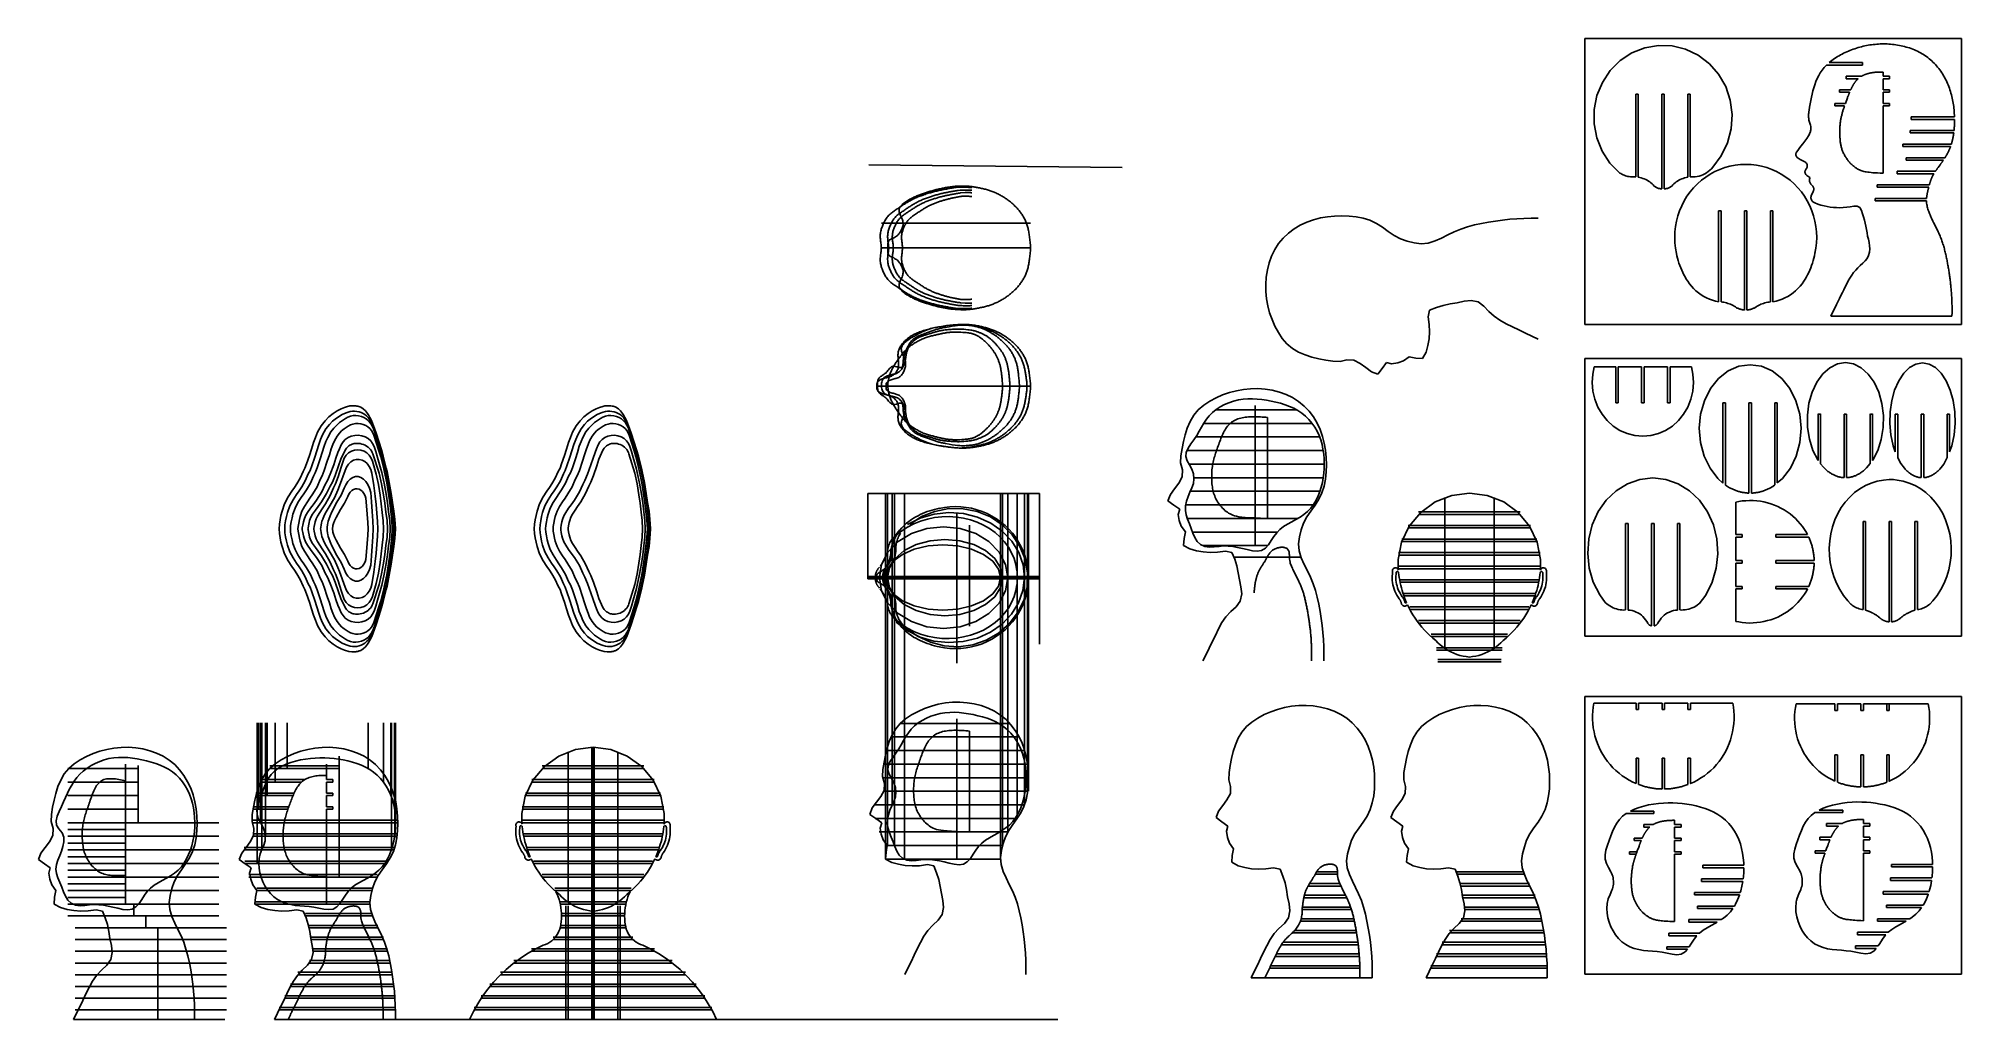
# Model space of a CAD drawing. Extents: x -1557 to 1557, y -795 to 795.
import ezdxf

# ---------------------------------------------------------------- set-up
doc = ezdxf.new("R2010")
doc.units = 0
doc.header["$MEASUREMENT"] = 0
doc.layers.get('0').update_dxf_attribs({"linetype": 'CONTINUOUS'})

msp = doc.modelspace()

# ---------------------------------------------------------------- linework, layer by layer
for p, q in [((947.2, 794.8), (947.2, 331.3)), ((947.2, 794.8), (1557.2, 794.8)), ((1044.1, 779.7), (1023.2, 771.3)), ((1066.2, 783.5), (1044.1, 779.7)), ((1088.6, 782.8), (1066.2, 783.5)), ((1110.4, 777.4), (1088.6, 782.8)), ((1384.4, 778.2), (1387, 779)), ((1387, 779), (1389.7, 779.9)), ((1389.7, 779.9), (1392.4, 780.6)), ((1392.4, 780.6), (1395.1, 781.4)), ((1395.1, 781.4), (1397.8, 782)), ((1397.8, 782), (1400.5, 782.6)), ((1400.5, 782.6), (1403.3, 783.2)), ((1403.3, 783.2), (1406, 783.7)), ((1406, 783.7), (1408.8, 784.2)), ((1408.8, 784.2), (1411.5, 784.6)), ((1411.5, 784.6), (1414.3, 784.9)), ((1414.3, 784.9), (1417.1, 785.2)), ((1417.1, 785.2), (1419.9, 785.5)), ((1419.9, 785.5), (1422.7, 785.7)), ((1422.7, 785.7), (1425.5, 785.8)), ((1425.5, 785.8), (1428.3, 785.9)), ((1428.3, 785.9), (1431.1, 785.9)), ((1431.1, 785.9), (1433.9, 785.9)), ((1433.9, 785.9), (1436.8, 785.8)), ((1436.8, 785.8), (1439.6, 785.6)), ((1439.6, 785.6), (1442.4, 785.4)), ((1442.4, 785.4), (1445.3, 785.2)), ((1445.3, 785.2), (1448.1, 784.9)), ((1448.1, 784.9), (1450.9, 784.5)), ((1450.9, 784.5), (1453.7, 784)), ((1453.7, 784), (1456.5, 783.5)), ((1456.5, 783.5), (1459.3, 783)), ((1459.3, 783), (1462, 782.4)), ((1462, 782.4), (1464.8, 781.7)), ((1464.8, 781.7), (1467.5, 780.9)), ((1467.5, 780.9), (1470.2, 780.1)), ((1470.2, 780.1), (1472.9, 779.3)), ((1472.9, 779.3), (1475.6, 778.3)), ((1557.2, 331.3), (1557.2, 794.8)), ((1004.3, 758.9), (988.2, 742.7)), ((1023.2, 771.3), (1004.3, 758.9)), ((1130.7, 767.7), (1110.4, 777.4)), ((1148.8, 753.9), (1130.7, 767.7)), ((1163.8, 736.7), (1148.8, 753.9)), ((1331.5, 743.6), (1334.8, 747.7)), ((1334.8, 747.7), (1338.3, 751.6)), ((1338.3, 751.6), (1396.6, 751.6)), ((1342.7, 755.6), (1344.8, 757.4)), ((1342.7, 755.6), (1396.6, 755.6)), ((1344.8, 757.4), (1347, 759.1)), ((1347, 759.1), (1349.3, 760.7)), ((1349.3, 760.7), (1351.6, 762.3)), ((1351.6, 762.3), (1354, 763.8)), ((1354, 763.8), (1356.4, 765.3)), ((1356.4, 765.3), (1358.8, 766.7)), ((1358.8, 766.7), (1361.3, 768.1)), ((1361.3, 768.1), (1363.8, 769.4)), ((1363.8, 769.4), (1366.3, 770.7)), ((1366.3, 770.7), (1368.8, 771.9)), ((1368.8, 771.9), (1371.4, 773)), ((1371.4, 773), (1373.9, 774.2)), ((1373.9, 774.2), (1376.5, 775.2)), ((1376.5, 775.2), (1379.1, 776.3)), ((1379.1, 776.3), (1381.7, 777.2)), ((1381.7, 777.2), (1384.4, 778.2)), ((1396.6, 755.6), (1396.6, 751.6)), ((1475.6, 778.3), (1478.2, 777.3)), ((1478.2, 777.3), (1480.8, 776.3)), ((1480.8, 776.3), (1483.4, 775.2)), ((1483.4, 775.2), (1485.9, 774)), ((1485.9, 774), (1488.4, 772.7)), ((1488.4, 772.7), (1490.9, 771.4)), ((1490.9, 771.4), (1493.3, 770)), ((1493.3, 770), (1495.7, 768.5)), ((1495.7, 768.5), (1498, 767)), ((1498, 767), (1500.3, 765.4)), ((1500.3, 765.4), (1502.5, 763.8)), ((1502.5, 763.8), (1504.7, 762)), ((1504.7, 762), (1506.9, 760.2)), ((1506.9, 760.2), (1508.9, 758.4)), ((1508.9, 758.4), (1511, 756.4)), ((1511, 756.4), (1512.9, 754.5)), ((1512.9, 754.5), (1514.9, 752.4)), ((1514.9, 752.4), (1516.7, 750.3)), ((1516.7, 750.3), (1518.5, 748.2)), ((1518.5, 748.2), (1520.3, 746)), ((975.5, 723.6), (966.7, 702.2)), ((988.2, 742.7), (975.5, 723.6)), ((1175.3, 716.8), (1163.8, 736.7)), ((1182.7, 694.9), (1175.3, 716.8)), ((1318, 714.8), (1319.6, 719.8)), ((1319.6, 719.8), (1321.5, 724.8)), ((1321.5, 724.8), (1323.6, 729.7)), ((1323.6, 729.7), (1325.9, 734.5)), ((1325.9, 734.5), (1328.5, 739.2)), ((1328.5, 739.2), (1331.5, 743.6)), ((1370.4, 733.6), (1395.4, 733.6)), ((1370.4, 729.6), (1370.4, 733.6)), ((1370.4, 729.6), (1389.9, 729.6)), ((1380.1, 716.5), (1379.9, 716.1)), ((1380.4, 716.9), (1380.1, 716.5)), ((1380.6, 717.4), (1380.4, 716.9)), ((1380.8, 717.8), (1380.6, 717.4)), ((1381.1, 718.2), (1380.8, 717.8)), ((1381.3, 718.6), (1381.1, 718.2)), ((1381.5, 719.1), (1381.3, 718.6)), ((1381.8, 719.5), (1381.5, 719.1)), ((1382, 719.9), (1381.8, 719.5)), ((1382.3, 720.3), (1382, 719.9)), ((1382.5, 720.7), (1382.3, 720.3)), ((1382.8, 721.1), (1382.5, 720.7)), ((1383.1, 721.5), (1382.8, 721.1)), ((1383.3, 721.9), (1383.1, 721.5)), ((1383.6, 722.3), (1383.3, 721.9)), ((1383.9, 722.7), (1383.6, 722.3)), ((1384.1, 723.1), (1383.9, 722.7)), ((1384.4, 723.4), (1384.1, 723.1)), ((1384.7, 723.8), (1384.4, 723.4)), ((1385, 724.2), (1384.7, 723.8)), ((1385.2, 724.6), (1385, 724.2)), ((1385.5, 724.9), (1385.2, 724.6)), ((1385.8, 725.3), (1385.5, 724.9)), ((1386.1, 725.7), (1385.8, 725.3)), ((1386.4, 726), (1386.1, 725.7)), ((1386.7, 726.4), (1386.4, 726)), ((1387, 726.7), (1386.7, 726.4)), ((1387.3, 727), (1387, 726.7)), ((1387.6, 727.4), (1387.3, 727)), ((1387.9, 727.7), (1387.6, 727.4)), ((1388.2, 728), (1387.9, 727.7)), ((1388.6, 728.4), (1388.2, 728)), ((1388.9, 728.7), (1388.6, 728.4)), ((1389.2, 729), (1388.9, 728.7)), ((1389.5, 729.3), (1389.2, 729)), ((1389.9, 729.6), (1389.5, 729.3)), ((1395.8, 733.8), (1395.4, 733.6)), ((1396.2, 734.1), (1395.8, 733.8)), ((1396.6, 734.3), (1396.2, 734.1)), ((1397, 734.5), (1396.6, 734.3)), ((1397.4, 734.7), (1397, 734.5)), ((1397.8, 734.9), (1397.4, 734.7)), ((1398.2, 735.1), (1397.8, 734.9)), ((1398.6, 735.3), (1398.2, 735.1)), ((1399, 735.5), (1398.6, 735.3)), ((1399.4, 735.7), (1399, 735.5)), ((1399.8, 735.8), (1399.4, 735.7)), ((1400.3, 736), (1399.8, 735.8)), ((1400.7, 736.2), (1400.3, 736)), ((1401.1, 736.4), (1400.7, 736.2)), ((1401.6, 736.5), (1401.1, 736.4)), ((1402, 736.7), (1401.6, 736.5)), ((1402.4, 736.8), (1402, 736.7)), ((1402.9, 737), (1402.4, 736.8)), ((1403.3, 737.1), (1402.9, 737)), ((1403.8, 737.3), (1403.3, 737.1)), ((1404.2, 737.4), (1403.8, 737.3)), ((1404.7, 737.6), (1404.2, 737.4)), ((1405.1, 737.7), (1404.7, 737.6)), ((1405.6, 737.8), (1405.1, 737.7)), ((1406.1, 738), (1405.6, 737.8)), ((1406.5, 738.1), (1406.1, 738)), ((1407, 738.2), (1406.5, 738.1)), ((1407.5, 738.3), (1407, 738.2)), ((1407.9, 738.4), (1407.5, 738.3)), ((1408.4, 738.5), (1407.9, 738.4)), ((1408.9, 738.6), (1408.4, 738.5)), ((1409.4, 738.7), (1408.9, 738.6)), ((1409.9, 738.8), (1409.4, 738.7)), ((1410.3, 738.9), (1409.9, 738.8)), ((1410.8, 739), (1410.3, 738.9)), ((1411.3, 739.1), (1410.8, 739)), ((1411.8, 739.2), (1411.3, 739.1)), ((1412.3, 739.3), (1411.8, 739.2)), ((1412.8, 739.4), (1412.3, 739.3)), ((1413.3, 739.4), (1412.8, 739.4)), ((1413.8, 739.5), (1413.3, 739.4)), ((1414.3, 739.6), (1413.8, 739.5)), ((1414.8, 739.6), (1414.3, 739.6)), ((1415.3, 739.7), (1414.8, 739.6)), ((1415.8, 739.8), (1415.3, 739.7)), ((1416.3, 739.8), (1415.8, 739.8)), ((1416.8, 739.9), (1416.3, 739.8)), ((1417.3, 739.9), (1416.8, 739.9)), ((1417.9, 740), (1417.3, 739.9)), ((1418.4, 740), (1417.9, 740)), ((1418.9, 740.1), (1418.4, 740)), ((1419.4, 740.1), (1418.9, 740.1)), ((1419.9, 740.1), (1419.4, 740.1)), ((1420.5, 740.2), (1419.9, 740.1)), ((1421, 740.2), (1420.5, 740.2)), ((1421.5, 740.2), (1421, 740.2)), ((1422, 740.3), (1421.5, 740.2)), ((1422.6, 740.3), (1422, 740.3)), ((1423.1, 740.3), (1422.6, 740.3)), ((1423.6, 740.3), (1423.1, 740.3)), ((1424.2, 740.4), (1423.6, 740.3)), ((1424.7, 740.4), (1424.2, 740.4)), ((1425.2, 740.4), (1424.7, 740.4)), ((1425.8, 740.4), (1425.2, 740.4)), ((1426.3, 740.4), (1425.8, 740.4)), ((1426.9, 740.4), (1426.3, 740.4)), ((1427.4, 740.4), (1426.9, 740.4)), ((1427.9, 740.4), (1427.4, 740.4)), ((1428.5, 740.4), (1427.9, 740.4)), ((1429, 740.4), (1428.5, 740.4)), ((1429.6, 740.4), (1429, 740.4)), ((1430.1, 740.4), (1429.6, 740.4)), ((1430.1, 740.4), (1430.1, 733.6)), ((1430.1, 733.6), (1440.6, 733.6)), ((1430.1, 729.6), (1440.6, 729.6)), ((1430.1, 729.6), (1430.1, 711.6)), ((1440.6, 733.6), (1440.6, 729.6)), ((1520.3, 746), (1522, 743.8)), ((1522, 743.8), (1523.6, 741.5)), ((1523.6, 741.5), (1525.2, 739.2)), ((1525.2, 739.2), (1526.7, 736.8)), ((1526.7, 736.8), (1528.2, 734.4)), ((1528.2, 734.4), (1529.6, 732)), ((1529.6, 732), (1530.9, 729.5)), ((1530.9, 729.5), (1532.2, 727)), ((1532.2, 727), (1533.4, 724.5)), ((1533.4, 724.5), (1534.5, 722)), ((1534.5, 722), (1535.6, 719.4)), ((1535.6, 719.4), (1536.6, 716.8)), ((1536.6, 716.8), (1537.6, 714.2)), ((966.7, 702.2), (962.1, 679.5)), ((1029.7, 704.7), (1033.7, 704.7)), ((1029.7, 704.7), (1029.7, 570.3)), ((1033.7, 704.7), (1033.7, 569.9)), ((1071.7, 704.7), (1071.7, 551)), ((1071.7, 704.7), (1075.7, 704.7)), ((1075.7, 704.7), (1075.7, 551)), ((1113.7, 704.7), (1117.7, 704.7)), ((1113.7, 704.7), (1113.7, 569.9)), ((1117.7, 704.7), (1117.7, 570.3)), ((1185.8, 671.6), (1182.7, 694.9)), ((1311.1, 683.7), (1312.1, 689)), ((1312.1, 689), (1313, 694.2)), ((1313, 694.2), (1314.1, 699.4)), ((1314.1, 699.4), (1315.2, 704.6)), ((1315.2, 704.6), (1316.5, 709.7)), ((1316.5, 709.7), (1318, 714.8)), ((1352, 689.6), (1369.2, 689.6)), ((1352, 685.6), (1352, 689.6)), ((1352, 685.6), (1367.8, 685.6)), ((1359.8, 711.6), (1377.7, 711.6)), ((1359.8, 707.6), (1359.8, 711.6)), ((1359.8, 707.6), (1376, 707.6)), ((1367.8, 685.6), (1367.4, 684.3)), ((1369.7, 691), (1369.2, 689.6)), ((1369.7, 691), (1372, 697.2)), ((1372, 697.2), (1372.5, 698.6)), ((1372.8, 699.6), (1372.5, 698.6)), ((1372.8, 699.6), (1373.2, 700.5)), ((1373.4, 701), (1373.2, 700.5)), ((1373.5, 701.5), (1373.4, 701)), ((1373.7, 702), (1373.5, 701.5)), ((1373.9, 702.4), (1373.7, 702)), ((1374.1, 702.9), (1373.9, 702.4)), ((1374.3, 703.4), (1374.1, 702.9)), ((1374.5, 703.9), (1374.3, 703.4)), ((1374.6, 704.3), (1374.5, 703.9)), ((1374.8, 704.8), (1374.6, 704.3)), ((1375, 705.3), (1374.8, 704.8)), ((1375.2, 705.7), (1375, 705.3)), ((1375.4, 706.2), (1375.2, 705.7)), ((1375.6, 706.7), (1375.4, 706.2)), ((1375.8, 707.1), (1375.6, 706.7)), ((1376, 707.6), (1375.8, 707.1)), ((1377.9, 712.1), (1377.7, 711.6)), ((1378.1, 712.5), (1377.9, 712.1)), ((1378.3, 713), (1378.1, 712.5)), ((1378.6, 713.4), (1378.3, 713)), ((1378.8, 713.9), (1378.6, 713.4)), ((1379, 714.3), (1378.8, 713.9)), ((1379.2, 714.8), (1379, 714.3)), ((1379.4, 715.2), (1379.2, 714.8)), ((1379.7, 715.6), (1379.4, 715.2)), ((1379.9, 716.1), (1379.7, 715.6)), ((1430.1, 711.6), (1440.6, 711.6)), ((1430.1, 707.6), (1440.6, 707.6)), ((1430.1, 707.6), (1430.1, 689.6)), ((1430.1, 689.6), (1440.6, 689.6)), ((1430.1, 685.6), (1440.6, 685.6)), ((1430.1, 685.6), (1430.1, 576.3)), ((1440.6, 711.6), (1440.6, 707.6)), ((1440.6, 689.6), (1440.6, 685.6)), ((1537.6, 714.2), (1538.5, 711.6)), ((1538.5, 711.6), (1539.3, 709)), ((1539.3, 709), (1540.1, 706.3)), ((1540.1, 706.3), (1540.8, 703.6)), ((1540.8, 703.6), (1541.5, 700.9)), ((1541.5, 700.9), (1542.1, 698.2)), ((1542.1, 698.2), (1542.7, 695.5)), ((1542.7, 695.5), (1543.2, 692.7)), ((1543.2, 692.7), (1543.7, 690)), ((1543.7, 690), (1544.1, 687.2)), ((1544.1, 687.2), (1544.5, 684.4)), ((962.1, 679.5), (962, 656.3)), ((962, 656.3), (966.4, 633.5)), ((1184.3, 648.1), (1185.8, 671.6)), ((1309.5, 671.3), (1309.6, 672.4)), ((1309.5, 670.2), (1309.5, 671.3)), ((1309.5, 669.1), (1309.5, 670.2)), ((1309.6, 668), (1309.5, 669.1)), ((1309.6, 672.4), (1309.7, 673.5)), ((1309.6, 666.9), (1309.6, 668)), ((1309.7, 665.8), (1309.6, 666.9)), ((1309.7, 673.5), (1309.8, 674.6)), ((1309.8, 664.7), (1309.7, 665.8)), ((1309.8, 674.6), (1309.9, 675.7)), ((1310, 663.6), (1309.8, 664.7)), ((1309.9, 675.7), (1310.2, 678.4)), ((1310.1, 662.5), (1310, 663.6)), ((1311.7, 657.4), (1310.1, 662.5)), ((1310.2, 678.4), (1311.1, 683.7)), ((1311.7, 657.4), (1312.3, 655.7)), ((1312.3, 655.7), (1312.8, 654)), ((1360.4, 654.3), (1360.3, 652.9)), ((1360.5, 655.7), (1360.4, 654.3)), ((1360.7, 657), (1360.5, 655.7)), ((1360.8, 658.3), (1360.7, 657)), ((1361, 659.7), (1360.8, 658.3)), ((1361.2, 661), (1361, 659.7)), ((1361.4, 662.4), (1361.2, 661)), ((1361.7, 663.7), (1361.4, 662.4)), ((1361.9, 665), (1361.7, 663.7)), ((1362.2, 666.3), (1361.9, 665)), ((1362.5, 667.6), (1362.2, 666.3)), ((1362.8, 668.9), (1362.5, 667.6)), ((1363.1, 670.2), (1362.8, 668.9)), ((1363.4, 671.5), (1363.1, 670.2)), ((1363.7, 672.8), (1363.4, 671.5)), ((1364.1, 674.1), (1363.7, 672.8)), ((1364.5, 675.4), (1364.1, 674.1)), ((1364.9, 676.7), (1364.5, 675.4)), ((1365.2, 677.9), (1364.9, 676.7)), ((1365.6, 679.2), (1365.2, 677.9)), ((1366.1, 680.5), (1365.6, 679.2)), ((1366.5, 681.8), (1366.1, 680.5)), ((1366.9, 683.1), (1366.5, 681.8)), ((1367.4, 684.3), (1366.9, 683.1)), ((1475.8, 667.6), (1545.7, 667.6)), ((1475.8, 667.6), (1475.8, 663.6)), ((1475.8, 663.6), (1545.8, 663.6)), ((1544.5, 684.4), (1544.8, 681.7)), ((1544.8, 681.7), (1545.1, 678.9)), ((1545.1, 678.9), (1545.3, 676.1)), ((1545.3, 676.1), (1545.5, 673.3)), ((1545.5, 673.3), (1545.6, 670.4)), ((1545.6, 670.4), (1545.7, 667.6)), ((1545.7, 667.6), (1545.8, 667.6)), ((1545.8, 656.6), (1545.7, 656.2)), ((1545.7, 656.2), (1545.7, 655.9)), ((1545.7, 655.9), (1545.7, 655.5)), ((1545.7, 655.5), (1545.7, 655.1)), ((1545.7, 655.1), (1545.7, 654.8)), ((1545.7, 654.8), (1545.7, 654.4)), ((1545.7, 654.4), (1545.7, 654.2)), ((1545.7, 653.9), (1545.7, 654.2)), ((1545.8, 663.1), (1545.8, 663.6)), ((1545.8, 662.5), (1545.8, 663.1)), ((1545.8, 662), (1545.8, 662.5)), ((1545.8, 661.4), (1545.8, 662)), ((1545.8, 660.9), (1545.8, 661.4)), ((1545.8, 660.9), (1545.8, 660.5)), ((1545.8, 660.5), (1545.8, 660.2)), ((1545.8, 660.2), (1545.8, 659.8)), ((1545.8, 659.5), (1545.8, 659.8)), ((1545.8, 659.5), (1545.8, 659.1)), ((1545.8, 659.1), (1545.8, 658.7)), ((1545.8, 658.7), (1545.8, 658.4)), ((1545.8, 658.4), (1545.8, 658)), ((1545.8, 658), (1545.8, 657.7)), ((1545.8, 657.7), (1545.8, 657.3)), ((1545.8, 657.3), (1545.8, 656.9)), ((1545.8, 656.9), (1545.8, 656.6)), ((966.4, 633.5), (975, 612)), ((1168.2, 604.5), (1178.4, 625.5)), ((1178.4, 625.5), (1184.3, 648.1)), ((1297.1, 620), (1300.1, 624.1)), ((1300.1, 624.1), (1303.3, 628.3)), ((1303.3, 628.3), (1306.5, 632.7)), ((1306.5, 632.7), (1309.3, 637.1)), ((1310.3, 638.6), (1309.3, 637.1)), ((1311.1, 640.2), (1310.3, 638.6)), ((1311.8, 641.8), (1311.1, 640.2)), ((1312.4, 643.5), (1311.8, 641.8)), ((1312.8, 645.2), (1312.4, 643.5)), ((1312.8, 654), (1313.1, 652.2)), ((1313.1, 646.9), (1312.8, 645.2)), ((1313.1, 652.2), (1313.2, 650.5)), ((1313.2, 648.7), (1313.1, 646.9)), ((1313.2, 650.5), (1313.2, 648.7)), ((1360, 647.5), (1359.9, 646.1)), ((1359.9, 646.1), (1359.9, 644.7)), ((1359.9, 644.7), (1359.9, 643.4)), ((1359.9, 643.4), (1359.9, 642)), ((1359.9, 642), (1359.9, 640.6)), ((1359.9, 640.6), (1360, 639.3)), ((1360.1, 650.2), (1360, 648.8)), ((1360, 648.8), (1360, 647.5)), ((1360, 639.3), (1360, 637.9)), ((1360, 637.9), (1360.1, 636.5)), ((1360.2, 651.6), (1360.1, 650.2)), ((1360.1, 636.5), (1360.2, 635.2)), ((1360.3, 652.9), (1360.2, 651.6)), ((1360.2, 635.2), (1360.3, 633.8)), ((1360.3, 633.8), (1360.4, 632.4)), ((1360.4, 632.4), (1360.5, 631.1)), ((1360.5, 631.1), (1360.6, 629.7)), ((1360.6, 629.7), (1360.8, 628.4)), ((1360.8, 628.4), (1360.9, 627)), ((1360.9, 627), (1361.1, 625.7)), ((1361.1, 625.7), (1361.3, 624.3)), ((1361.3, 624.3), (1361.5, 623)), ((1361.5, 623), (1361.8, 621.7)), ((1462.2, 623.6), (1540.8, 623.6)), ((1462.2, 623.6), (1462.2, 619.6)), ((1473.9, 645.6), (1545.1, 645.6)), ((1473.9, 645.6), (1473.9, 641.6)), ((1473.9, 641.6), (1544.6, 641.6)), ((1540.9, 624), (1540.8, 623.8)), ((1540.8, 623.8), (1540.8, 623.6)), ((1541, 624.3), (1540.9, 624.1)), ((1540.9, 624.1), (1540.9, 624)), ((1541.1, 624.7), (1541, 624.5)), ((1541, 624.5), (1541, 624.3)), ((1541.2, 624.8), (1541.1, 624.7)), ((1541.3, 625.2), (1541.2, 625)), ((1541.2, 625), (1541.2, 624.8)), ((1541.4, 625.5), (1541.3, 625.4)), ((1541.3, 625.4), (1541.3, 625.2)), ((1541.5, 625.9), (1541.4, 625.7)), ((1541.4, 625.7), (1541.4, 625.5)), ((1541.6, 626.2), (1541.5, 626.1)), ((1541.5, 626.1), (1541.5, 625.9)), ((1541.7, 626.6), (1541.6, 626.4)), ((1541.6, 626.4), (1541.6, 626.2)), ((1541.8, 627.1), (1541.7, 627)), ((1541.7, 627), (1541.7, 626.8)), ((1541.7, 626.8), (1541.7, 626.6)), ((1541.9, 627.5), (1541.8, 627.3)), ((1541.8, 627.3), (1541.8, 627.1)), ((1542, 627.8), (1541.9, 627.7)), ((1541.9, 627.7), (1541.9, 627.5)), ((1542.1, 628.2), (1542, 628)), ((1542, 628), (1542, 627.8)), ((1542.2, 628.6), (1542.1, 628.4)), ((1542.1, 628.4), (1542.1, 628.2)), ((1542.3, 628.9), (1542.2, 628.7)), ((1542.2, 628.7), (1542.2, 628.6)), ((1542.4, 629.4), (1542.3, 629.3)), ((1542.3, 629.3), (1542.3, 629.1)), ((1542.3, 629.1), (1542.3, 628.9)), ((1542.5, 629.8), (1542.4, 629.6)), ((1542.4, 629.6), (1542.4, 629.4)), ((1542.6, 630.2), (1542.5, 630)), ((1542.5, 630), (1542.5, 629.8)), ((1542.7, 630.7), (1542.6, 630.5)), ((1542.6, 630.5), (1542.6, 630.3)), ((1542.6, 630.3), (1542.6, 630.2)), ((1542.8, 631.1), (1542.7, 630.9)), ((1542.7, 630.9), (1542.7, 630.7)), ((1542.9, 631.6), (1542.8, 631.4)), ((1542.8, 631.4), (1542.8, 631.2)), ((1542.8, 631.2), (1542.8, 631.1)), ((1543, 632), (1542.9, 631.8)), ((1542.9, 631.8), (1542.9, 631.6)), ((1543.1, 632.5), (1543, 632.3)), ((1543, 632.3), (1543, 632.1)), ((1543, 632.1), (1543, 632)), ((1543.2, 632.9), (1543.1, 632.7)), ((1543.1, 632.7), (1543.1, 632.5)), ((1543.3, 633.4), (1543.2, 633.2)), ((1543.2, 633.2), (1543.2, 633)), ((1543.2, 633), (1543.2, 632.9)), ((1543.4, 633.9), (1543.3, 633.8)), ((1543.3, 633.8), (1543.3, 633.6)), ((1543.3, 633.6), (1543.3, 633.4)), ((1543.5, 634.5), (1543.4, 634.3)), ((1543.4, 634.3), (1543.4, 634.1)), ((1543.4, 634.1), (1543.4, 633.9)), ((1543.6, 635), (1543.5, 634.8)), ((1543.5, 634.8), (1543.5, 634.7)), ((1543.5, 634.7), (1543.5, 634.5)), ((1543.7, 635.6), (1543.6, 635.4)), ((1543.6, 635.4), (1543.6, 635.2)), ((1543.6, 635.2), (1543.6, 635)), ((1543.8, 636.1), (1543.7, 635.9)), ((1543.7, 635.9), (1543.7, 635.8)), ((1543.7, 635.8), (1543.7, 635.6)), ((1543.9, 636.7), (1543.8, 636.5)), ((1543.8, 636.5), (1543.8, 636.3)), ((1543.8, 636.3), (1543.8, 636.1)), ((1544, 637.2), (1543.9, 637)), ((1543.9, 637), (1543.9, 636.8)), ((1543.9, 636.8), (1543.9, 636.7)), ((1544.1, 637.8), (1544, 637.6)), ((1544, 637.6), (1544, 637.4)), ((1544, 637.4), (1544, 637.2)), ((1544.2, 638.5), (1544.1, 638.3)), ((1544.1, 638.3), (1544.1, 638.1)), ((1544.1, 638.1), (1544.1, 637.9)), ((1544.1, 637.9), (1544.1, 637.8)), ((1544.3, 639), (1544.2, 638.9)), ((1544.2, 638.9), (1544.2, 638.7)), ((1544.2, 638.7), (1544.2, 638.5)), ((1544.4, 639.8), (1544.3, 639.6)), ((1544.3, 639.6), (1544.3, 639.4)), ((1544.3, 639.4), (1544.3, 639.2)), ((1544.3, 639.2), (1544.3, 639)), ((1544.5, 640.5), (1544.4, 640.3)), ((1544.4, 640.3), (1544.4, 640.1)), ((1544.4, 640.1), (1544.4, 640)), ((1544.4, 640), (1544.4, 639.8)), ((1544.6, 641.2), (1544.5, 641.1)), ((1544.5, 641.1), (1544.5, 640.9)), ((1544.5, 640.9), (1544.5, 640.7)), ((1544.5, 640.7), (1544.5, 640.5)), ((1544.6, 641.6), (1544.6, 641.4)), ((1544.6, 641.4), (1544.6, 641.2)), ((1545.2, 646.5), (1545.1, 646.2)), ((1545.1, 646.2), (1545.1, 645.8)), ((1545.1, 645.8), (1545.1, 645.6)), ((1545.3, 647.6), (1545.2, 647.2)), ((1545.2, 647.2), (1545.2, 646.9)), ((1545.2, 646.9), (1545.2, 646.5)), ((1545.4, 648.8), (1545.3, 648.7)), ((1545.3, 648.3), (1545.3, 648.7)), ((1545.3, 648.3), (1545.3, 647.9)), ((1545.3, 647.9), (1545.3, 647.6)), ((1545.5, 650.3), (1545.4, 649.9)), ((1545.4, 649.9), (1545.4, 649.6)), ((1545.4, 649.6), (1545.4, 649.2)), ((1545.4, 649.2), (1545.4, 648.8)), ((1545.6, 651.7), (1545.5, 651.4)), ((1545.5, 651.4), (1545.5, 651)), ((1545.5, 651), (1545.5, 650.6)), ((1545.5, 650.6), (1545.5, 650.3)), ((1545.7, 653.9), (1545.6, 653.5)), ((1545.6, 653.5), (1545.6, 653.2)), ((1545.6, 653.2), (1545.6, 652.8)), ((1545.6, 652.8), (1545.6, 652.4)), ((1545.6, 652.4), (1545.6, 652.1)), ((1545.6, 652.1), (1545.6, 651.7)), ((975, 612), (987.6, 592.8)), ((1002, 577.9), (987.6, 592.8)), ((1154.3, 586), (1168.2, 604.5)), ((1289, 608.1), (1288.8, 607.3)), ((1288.8, 607.3), (1288.8, 606.4)), ((1288.8, 606.4), (1288.9, 605.6)), ((1288.9, 605.6), (1289.2, 604.8)), ((1289.2, 608.9), (1289, 608.1)), ((1289.5, 609.7), (1289.2, 608.9)), ((1289.2, 604.8), (1289.5, 604)), ((1289.9, 610.4), (1289.5, 609.7)), ((1289.5, 604), (1289.9, 603.3)), ((1290.4, 611.1), (1289.9, 610.4)), ((1289.9, 603.3), (1290.4, 602.6)), ((1290.4, 611.1), (1297.1, 620)), ((1290.4, 602.6), (1291, 602)), ((1295.7, 598.8), (1291, 602)), ((1300.2, 596.4), (1295.7, 598.8)), ((1304.4, 594.2), (1300.2, 596.4)), ((1304.4, 594.2), (1305.2, 593.5)), ((1305.2, 593.5), (1306, 592.6)), ((1306, 592.6), (1306.5, 591.7)), ((1361.8, 621.7), (1362.1, 620.3)), ((1362.1, 620.3), (1362.4, 619)), ((1362.4, 619), (1362.8, 617.7)), ((1362.8, 617.7), (1363.2, 616.4)), ((1363.2, 616.4), (1363.6, 615)), ((1363.6, 615), (1364.1, 613.7)), ((1364.1, 613.7), (1364.6, 612.4)), ((1364.6, 612.4), (1365.1, 611.1)), ((1365.1, 611.1), (1365.7, 609.8)), ((1365.7, 609.8), (1366.3, 608.6)), ((1366.3, 608.6), (1366.9, 607.3)), ((1366.9, 607.3), (1367.5, 606)), ((1367.5, 606), (1368.2, 604.8)), ((1368.2, 604.8), (1368.9, 603.6)), ((1368.9, 603.6), (1369.7, 602.3)), ((1369.7, 602.3), (1370.4, 601.2)), ((1370.4, 601.2), (1371.2, 600)), ((1371.2, 600), (1372, 598.8)), ((1372, 598.8), (1372.9, 597.7)), ((1372.9, 597.7), (1373.8, 596.6)), ((1373.8, 596.6), (1374.7, 595.5)), ((1374.7, 595.5), (1375.6, 594.4)), ((1375.6, 594.4), (1376.5, 593.3)), ((1376.5, 593.3), (1377.5, 592.3)), ((1377.5, 592.3), (1378.5, 591.3)), ((1462.2, 619.6), (1539.4, 619.6)), ((1467.4, 601.6), (1530.5, 601.6)), ((1467.4, 601.6), (1467.4, 597.6)), ((1467.4, 597.6), (1527.8, 597.6)), ((1523.9, 592), (1523.7, 591.6)), ((1523.9, 592), (1524.3, 592.5)), ((1524.3, 592.5), (1524.7, 593.1)), ((1524.7, 593.1), (1525.1, 593.6)), ((1525.3, 594), (1525.1, 593.6)), ((1525.6, 594.3), (1525.3, 594)), ((1525.8, 594.7), (1525.6, 594.3)), ((1526.1, 595.1), (1525.8, 594.7)), ((1526.4, 595.4), (1526.1, 595.1)), ((1526.6, 595.8), (1526.4, 595.4)), ((1526.9, 596.2), (1526.6, 595.8)), ((1527.1, 596.5), (1526.9, 596.2)), ((1527.4, 596.9), (1527.1, 596.5)), ((1527.4, 596.9), (1527.6, 597.2)), ((1527.8, 597.6), (1527.6, 597.2)), ((1530.6, 601.8), (1530.5, 601.6)), ((1530.7, 602), (1530.6, 601.8)), ((1530.8, 602.1), (1530.7, 602)), ((1530.9, 602.3), (1530.8, 602.1)), ((1531, 602.5), (1530.9, 602.3)), ((1531.1, 602.6), (1531, 602.5)), ((1531.2, 602.8), (1531.1, 602.6)), ((1531.3, 603), (1531.2, 602.8)), ((1531.4, 603.2), (1531.3, 603)), ((1531.5, 603.3), (1531.4, 603.2)), ((1531.6, 603.5), (1531.5, 603.3)), ((1531.7, 603.7), (1531.6, 603.5)), ((1531.8, 603.9), (1531.7, 603.7)), ((1531.9, 604), (1531.8, 603.9)), ((1532, 604.2), (1531.9, 604)), ((1532.1, 604.4), (1532, 604.2)), ((1532.2, 604.6), (1532.1, 604.4)), ((1532.3, 604.7), (1532.2, 604.6)), ((1532.4, 604.9), (1532.3, 604.7)), ((1532.6, 605.1), (1532.4, 604.9)), ((1532.7, 605.3), (1532.6, 605.1)), ((1532.8, 605.4), (1532.7, 605.3)), ((1532.9, 605.6), (1532.8, 605.4)), ((1533, 605.8), (1532.9, 605.6)), ((1533.1, 606), (1533, 605.8)), ((1533.2, 606.1), (1533.1, 606)), ((1533.3, 606.3), (1533.2, 606.1)), ((1533.4, 606.5), (1533.3, 606.3)), ((1533.5, 606.7), (1533.4, 606.5)), ((1533.6, 606.8), (1533.5, 606.7)), ((1533.7, 607), (1533.6, 606.8)), ((1533.8, 607.4), (1533.7, 607.2)), ((1533.7, 607.2), (1533.7, 607)), ((1533.9, 607.5), (1533.8, 607.4)), ((1534, 607.7), (1533.9, 607.5)), ((1534.1, 607.9), (1534, 607.7)), ((1534.2, 608.1), (1534.1, 607.9)), ((1534.3, 608.3), (1534.2, 608.1)), ((1534.4, 608.4), (1534.3, 608.3)), ((1534.5, 608.6), (1534.4, 608.4)), ((1534.6, 608.8), (1534.5, 608.6)), ((1534.7, 609), (1534.6, 608.8)), ((1534.8, 609.1), (1534.7, 609)), ((1534.9, 609.3), (1534.8, 609.1)), ((1535, 609.5), (1534.9, 609.3)), ((1535.1, 609.7), (1535, 609.5)), ((1535.2, 609.9), (1535.1, 609.7)), ((1535.3, 610), (1535.2, 609.9)), ((1535.4, 610.2), (1535.3, 610)), ((1535.5, 610.6), (1535.4, 610.4)), ((1535.4, 610.4), (1535.4, 610.2)), ((1535.6, 610.8), (1535.5, 610.6)), ((1535.7, 610.9), (1535.6, 610.8)), ((1535.8, 611.1), (1535.7, 610.9)), ((1535.9, 611.3), (1535.8, 611.1)), ((1536, 611.5), (1535.9, 611.3)), ((1536.1, 611.7), (1536, 611.5)), ((1536.2, 611.8), (1536.1, 611.7)), ((1536.3, 612.2), (1536.2, 612)), ((1536.2, 612), (1536.2, 611.8)), ((1536.4, 612.4), (1536.3, 612.2)), ((1536.5, 612.6), (1536.4, 612.4)), ((1536.6, 612.7), (1536.5, 612.6)), ((1536.7, 612.9), (1536.6, 612.7)), ((1536.8, 613.1), (1536.7, 612.9)), ((1536.9, 613.5), (1536.8, 613.3)), ((1536.8, 613.3), (1536.8, 613.1)), ((1537, 613.7), (1536.9, 613.5)), ((1537.1, 613.8), (1537, 613.7)), ((1537.2, 614), (1537.1, 613.8)), ((1537.3, 614.2), (1537.2, 614)), ((1537.4, 614.6), (1537.3, 614.4)), ((1537.3, 614.4), (1537.3, 614.2)), ((1537.5, 614.8), (1537.4, 614.6)), ((1537.6, 614.9), (1537.5, 614.8)), ((1537.7, 615.1), (1537.6, 614.9)), ((1537.8, 615.5), (1537.7, 615.3)), ((1537.7, 615.3), (1537.7, 615.1)), ((1537.9, 615.7), (1537.8, 615.5)), ((1538, 615.9), (1537.9, 615.7)), ((1538.1, 616.1), (1538, 615.9)), ((1538.2, 616.4), (1538.1, 616.2)), ((1538.1, 616.2), (1538.1, 616.1)), ((1538.3, 616.6), (1538.2, 616.4)), ((1538.4, 616.8), (1538.3, 616.6)), ((1538.5, 617.2), (1538.4, 617)), ((1538.4, 617), (1538.4, 616.8)), ((1538.6, 617.4), (1538.5, 617.2)), ((1538.7, 617.5), (1538.6, 617.4)), ((1538.8, 617.9), (1538.7, 617.7)), ((1538.7, 617.7), (1538.7, 617.5)), ((1538.9, 618.1), (1538.8, 617.9)), ((1539, 618.5), (1538.9, 618.3)), ((1538.9, 618.3), (1538.9, 618.1)), ((1539.1, 618.7), (1539, 618.5)), ((1539.2, 618.9), (1539.1, 618.7)), ((1539.3, 619.2), (1539.2, 619)), ((1539.2, 619), (1539.2, 618.9)), ((1539.4, 619.4), (1539.3, 619.2)), ((1539.4, 619.6), (1539.4, 619.4)), ((-212.6, 589.9), (197.6, 585.8)), ((1002, 577.9), (1003.7, 576.7)), ((1003.7, 576.7), (1005.5, 575.7)), ((1005.5, 575.7), (1007.3, 574.8)), ((1007.3, 574.8), (1009.2, 573.9)), ((1009.2, 573.9), (1011.1, 573.1)), ((1011.1, 573.1), (1013, 572.4)), ((1013, 572.4), (1015, 571.8)), ((1015, 571.8), (1017, 571.3)), ((1017, 571.3), (1019, 570.9)), ((1019, 570.9), (1021, 570.6)), ((1021, 570.6), (1023.1, 570.4)), ((1023.1, 570.4), (1025.1, 570.3)), ((1025.1, 570.3), (1025.5, 570.3)), ((1025.5, 570.3), (1025.9, 570.4)), ((1025.9, 570.4), (1026.3, 570.4)), ((1026.3, 570.4), (1026.6, 570.4)), ((1026.6, 570.4), (1027, 570.4)), ((1027, 570.4), (1027.4, 570.4)), ((1027.4, 570.4), (1027.8, 570.4)), ((1027.8, 570.4), (1028.2, 570.4)), ((1028.2, 570.4), (1028.6, 570.4)), ((1028.6, 570.4), (1028.9, 570.3)), ((1028.9, 570.3), (1029.3, 570.3)), ((1029.3, 570.3), (1029.7, 570.3)), ((1033.7, 569.9), (1036.2, 569.4)), ((1036.2, 569.4), (1038.6, 568.8)), ((1038.6, 568.8), (1041, 568.1)), ((1041, 568.1), (1043.4, 567.2)), ((1043.4, 567.2), (1045.7, 566.2)), ((1045.7, 566.2), (1047.9, 565)), ((1047.9, 565), (1050.1, 563.8)), ((1050.1, 563.8), (1052.2, 562.4)), ((1052.2, 562.4), (1054.2, 560.8)), ((1054.2, 560.8), (1056.1, 559.2)), ((1091.3, 559.2), (1093.2, 560.8)), ((1093.2, 560.8), (1095.2, 562.4)), ((1095.2, 562.4), (1097.3, 563.8)), ((1097.3, 563.8), (1099.5, 565)), ((1099.5, 565), (1101.7, 566.2)), ((1101.7, 566.2), (1104, 567.2)), ((1104, 567.2), (1106.4, 568.1)), ((1106.4, 568.1), (1108.8, 568.8)), ((1108.8, 568.8), (1111.2, 569.4)), ((1111.2, 569.4), (1113.7, 569.9)), ((1117.7, 570.3), (1118.1, 570.3)), ((1118.1, 570.3), (1118.5, 570.3)), ((1118.5, 570.3), (1118.9, 570.4)), ((1118.9, 570.4), (1119.2, 570.4)), ((1119.2, 570.4), (1119.6, 570.4)), ((1119.6, 570.4), (1120, 570.4)), ((1120, 570.4), (1120.4, 570.4)), ((1120.4, 570.4), (1120.8, 570.4)), ((1120.8, 570.4), (1121.2, 570.4)), ((1121.2, 570.4), (1121.5, 570.4)), ((1121.5, 570.4), (1121.9, 570.3)), ((1121.9, 570.3), (1122.3, 570.3)), ((1122.3, 570.3), (1125.6, 570.6)), ((1125.6, 570.6), (1128.9, 571)), ((1128.9, 571), (1132.2, 571.8)), ((1129.4, 559.1), (1135.9, 564.9)), ((1132.2, 571.8), (1135.4, 572.8)), ((1135.4, 572.8), (1138.5, 574)), ((1135.9, 564.9), (1142.9, 570.2)), ((1138.5, 574), (1141.5, 575.5)), ((1141.5, 575.5), (1144.3, 577.2)), ((1142.9, 570.2), (1150.2, 574.9)), ((1144.3, 577.2), (1147.1, 579.1)), ((1147.1, 579.1), (1149.7, 581.2)), ((1149.7, 581.2), (1152.1, 583.5)), ((1150.2, 574.9), (1157.8, 579)), ((1152.1, 583.5), (1154.3, 586)), ((1157.8, 579), (1165.7, 582.5)), ((1165.7, 582.5), (1173.8, 585.5)), ((1173.8, 585.5), (1182.1, 587.8)), ((1182.1, 587.8), (1190.6, 589.4)), ((1190.6, 589.4), (1199.1, 590.4)), ((1199.1, 590.4), (1216.4, 590.4)), ((1224.9, 589.4), (1216.4, 590.4)), ((1233.4, 587.8), (1224.9, 589.4)), ((1241.7, 585.5), (1233.4, 587.8)), ((1249.8, 582.5), (1241.7, 585.5)), ((1257.7, 579), (1249.8, 582.5)), ((1265.3, 574.9), (1257.7, 579)), ((1272.6, 570.2), (1265.3, 574.9)), ((1279.5, 564.9), (1272.6, 570.2)), ((1286.1, 559.1), (1279.5, 564.9)), ((1303.9, 579.9), (1303.7, 579)), ((1303.7, 579), (1303.7, 578)), ((1303.7, 578), (1303.8, 577.1)), ((1303.8, 577.1), (1304, 576.2)), ((1304.1, 580.8), (1303.9, 579.9)), ((1304, 576.2), (1304.4, 575.4)), ((1304.5, 581.6), (1304.1, 580.8)), ((1304.4, 575.4), (1304.8, 574.5)), ((1305, 582.4), (1304.5, 581.6)), ((1304.8, 574.5), (1305.4, 573.8)), ((1305.7, 583.3), (1305, 582.4)), ((1305.4, 573.8), (1306, 573.1)), ((1306.4, 584.2), (1305.7, 583.3)), ((1306, 573.1), (1306.7, 572.5)), ((1306.9, 585.2), (1306.4, 584.2)), ((1306.5, 591.7), (1307, 590.6)), ((1311.8, 569.4), (1306.7, 572.5)), ((1307.2, 586.2), (1306.9, 585.2)), ((1307, 590.6), (1307.3, 589.6)), ((1307.4, 587.3), (1307.2, 586.2)), ((1307.3, 589.6), (1307.4, 588.5)), ((1307.4, 588.5), (1307.4, 587.3)), ((1311.1, 567), (1310.9, 565.7)), ((1310.9, 565.7), (1310.9, 564.4)), ((1310.9, 564.4), (1311.1, 563.1)), ((1311.4, 568.2), (1311.1, 567)), ((1311.1, 563.1), (1311.4, 561.9)), ((1311.8, 569.4), (1311.4, 568.2)), ((1311.4, 561.9), (1311.9, 560.7)), ((1311.9, 560.7), (1312.5, 559.6)), ((1378.5, 591.3), (1379.5, 590.3)), ((1379.5, 590.3), (1380.5, 589.4)), ((1380.5, 589.4), (1381.6, 588.5)), ((1381.6, 588.5), (1382.6, 587.6)), ((1382.6, 587.6), (1383.7, 586.8)), ((1383.7, 586.8), (1384.8, 585.9)), ((1384.8, 585.9), (1385.9, 585.2)), ((1385.9, 585.2), (1387.1, 584.4)), ((1387.1, 584.4), (1388.2, 583.7)), ((1388.2, 583.7), (1389.4, 583)), ((1389.4, 583), (1390.6, 582.4)), ((1390.6, 582.4), (1391.8, 581.8)), ((1391.8, 581.8), (1393.1, 581.2)), ((1393.1, 581.2), (1394.4, 580.7)), ((1394.4, 580.7), (1395.8, 580.2)), ((1395.8, 580.2), (1397.3, 579.8)), ((1397.3, 579.8), (1399, 579.3)), ((1399, 579.3), (1400.9, 578.9)), ((1400.9, 578.9), (1402.9, 578.6)), ((1402.9, 578.6), (1405.3, 578.2)), ((1405.3, 578.2), (1407.8, 577.9)), ((1407.8, 577.9), (1410.7, 577.6)), ((1410.7, 577.6), (1413.8, 577.3)), ((1413.8, 577.3), (1417.3, 577)), ((1417.3, 577), (1421.2, 576.8)), ((1421.2, 576.8), (1425.4, 576.6)), ((1425.4, 576.6), (1430.1, 576.3)), ((1453, 579.6), (1515, 579.6)), ((1453, 579.6), (1453, 575.6)), ((1453, 575.6), (1512.4, 575.6)), ((1506, 560.6), (1505.9, 560.5)), ((1506.1, 561), (1506, 560.8)), ((1506, 560.8), (1506, 560.6)), ((1506.2, 561.2), (1506.1, 561)), ((1506.3, 561.6), (1506.2, 561.4)), ((1506.2, 561.4), (1506.2, 561.2)), ((1506.4, 562), (1506.3, 561.8)), ((1506.3, 561.8), (1506.3, 561.6)), ((1506.5, 562.1), (1506.4, 562)), ((1506.6, 562.5), (1506.5, 562.3)), ((1506.5, 562.3), (1506.5, 562.1)), ((1506.7, 562.9), (1506.6, 562.7)), ((1506.6, 562.7), (1506.6, 562.5)), ((1506.8, 563.1), (1506.7, 562.9)), ((1506.9, 563.4), (1506.8, 563.3)), ((1506.8, 563.3), (1506.8, 563.1)), ((1507, 563.8), (1506.9, 563.6)), ((1506.9, 563.6), (1506.9, 563.4)), ((1507.1, 564), (1507, 563.8)), ((1507.2, 564.4), (1507.1, 564.2)), ((1507.1, 564.2), (1507.1, 564)), ((1507.3, 564.6), (1507.2, 564.4)), ((1507.4, 564.9), (1507.3, 564.7)), ((1507.3, 564.7), (1507.3, 564.6)), ((1507.5, 565.1), (1507.4, 564.9)), ((1507.6, 565.5), (1507.5, 565.3)), ((1507.5, 565.3), (1507.5, 565.1)), ((1507.7, 565.7), (1507.6, 565.5)), ((1507.8, 566), (1507.7, 565.8)), ((1507.7, 565.8), (1507.7, 565.7)), ((1507.9, 566.2), (1507.8, 566)), ((1508, 566.6), (1507.9, 566.4)), ((1507.9, 566.4), (1507.9, 566.2)), ((1508.1, 566.7), (1508, 566.6)), ((1508.2, 567.1), (1508.1, 566.9)), ((1508.1, 566.9), (1508.1, 566.7)), ((1508.3, 567.3), (1508.2, 567.1)), ((1508.4, 567.5), (1508.3, 567.3)), ((1508.5, 567.8), (1508.4, 567.6)), ((1508.4, 567.6), (1508.4, 567.5)), ((1508.6, 568), (1508.5, 567.8)), ((1508.7, 568.2), (1508.6, 568)), ((1508.8, 568.5), (1508.7, 568.4)), ((1508.7, 568.4), (1508.7, 568.2)), ((1508.9, 568.7), (1508.8, 568.5)), ((1509, 568.9), (1508.9, 568.7)), ((1509.1, 569.3), (1509, 569.1)), ((1509, 569.1), (1509, 568.9)), ((1509.2, 569.4), (1509.1, 569.3)), ((1509.3, 569.6), (1509.2, 569.4)), ((1509.4, 570), (1509.3, 569.8)), ((1509.3, 569.8), (1509.3, 569.6)), ((1509.5, 570.1), (1509.4, 570)), ((1509.6, 570.3), (1509.5, 570.1)), ((1509.7, 570.5), (1509.6, 570.3)), ((1509.8, 570.7), (1509.7, 570.5)), ((1509.9, 571), (1509.8, 570.8)), ((1509.8, 570.8), (1509.8, 570.7)), ((1510, 571.2), (1509.9, 571)), ((1510.1, 571.4), (1510, 571.2)), ((1510.2, 571.5), (1510.1, 571.4)), ((1510.3, 571.7), (1510.2, 571.5)), ((1510.4, 571.9), (1510.3, 571.7)), ((1510.5, 572.2), (1510.4, 572.1)), ((1510.4, 572.1), (1510.4, 571.9)), ((1510.6, 572.4), (1510.5, 572.2)), ((1510.7, 572.6), (1510.6, 572.4)), ((1510.8, 572.7), (1510.7, 572.6)), ((1510.9, 572.9), (1510.8, 572.7)), ((1511, 573.1), (1510.9, 572.9)), ((1511.1, 573.3), (1511, 573.1)), ((1511.2, 573.4), (1511.1, 573.3)), ((1511.3, 573.6), (1511.2, 573.4)), ((1511.4, 573.8), (1511.3, 573.6)), ((1511.5, 573.9), (1511.4, 573.8)), ((1511.6, 574.3), (1511.5, 574.1)), ((1511.5, 574.1), (1511.5, 573.9)), ((1511.7, 574.4), (1511.6, 574.3)), ((1511.8, 574.6), (1511.7, 574.4)), ((1511.9, 574.8), (1511.8, 574.6)), ((1512, 574.9), (1511.9, 574.8)), ((1512.1, 575.1), (1512, 574.9)), ((1512.2, 575.3), (1512.1, 575.1)), ((1512.3, 575.4), (1512.2, 575.3)), ((1512.4, 575.6), (1512.3, 575.4)), ((1515.1, 579.8), (1515, 579.6)), ((1515.2, 580), (1515.1, 579.8)), ((1515.3, 580.2), (1515.2, 580)), ((1515.5, 580.3), (1515.3, 580.2)), ((1515.6, 580.5), (1515.5, 580.3)), ((1515.7, 580.7), (1515.6, 580.5)), ((1515.8, 580.9), (1515.7, 580.7)), ((1516, 581.1), (1515.8, 580.9)), ((1516.1, 581.2), (1516, 581.1)), ((1516.2, 581.4), (1516.1, 581.2)), ((1516.3, 581.6), (1516.2, 581.4)), ((1516.5, 581.8), (1516.3, 581.6)), ((1516.7, 582.1), (1516.5, 581.8)), ((1517, 582.5), (1516.7, 582.1)), ((1517.2, 582.9), (1517, 582.5)), ((1517.5, 583.2), (1517.2, 582.9)), ((1517.8, 583.6), (1517.5, 583.2)), ((1518, 583.9), (1517.8, 583.6)), ((1518, 583.9), (1518.4, 584.5)), ((1518.4, 584.5), (1518.8, 585)), ((1518.8, 585), (1519.3, 585.7)), ((1519.3, 585.7), (1522.4, 589.8)), ((1522.4, 589.8), (1522.9, 590.6)), ((1522.9, 590.6), (1523.3, 591.1)), ((1523.3, 591.1), (1523.7, 591.6)), ((-152.5, 530.2), (-154.1, 529)), ((-150.8, 531.2), (-152.5, 530.2)), ((-149.1, 532.3), (-150.8, 531.2)), ((-148.8, 530.1), (-150.3, 529.2)), ((-147.4, 533.2), (-149.1, 532.3)), ((-147.2, 531), (-148.8, 530.1)), ((-145.8, 534.2), (-147.4, 533.2)), ((-145.7, 531.9), (-147.2, 531)), ((-144.2, 535.1), (-145.8, 534.2)), ((-144.1, 532.7), (-145.7, 531.9)), ((-142.5, 535.9), (-144.2, 535.1)), ((-142.6, 533.5), (-144.1, 532.7)), ((-141, 534.3), (-142.6, 533.5)), ((-140.9, 536.7), (-142.5, 535.9)), ((-139.4, 535.1), (-141, 534.3)), ((-139.3, 537.5), (-140.9, 536.7)), ((-137.8, 535.8), (-139.4, 535.1)), ((-137.8, 538.2), (-139.3, 537.5)), ((-136.2, 538.9), (-137.8, 538.2)), ((-136.2, 536.6), (-137.8, 535.8)), ((-134.6, 539.6), (-136.2, 538.9)), ((-134.5, 537.3), (-136.2, 536.6)), ((-133.1, 540.3), (-134.6, 539.6)), ((-132.9, 537.9), (-134.5, 537.3)), ((-132.9, 530.2), (-134.4, 529.4)), ((-131.5, 540.9), (-133.1, 540.3)), ((-131.2, 538.6), (-132.9, 537.9)), ((-131.4, 530.9), (-132.9, 530.2)), ((-130, 541.5), (-131.5, 540.9)), ((-129.9, 531.6), (-131.4, 530.9)), ((-129.6, 539.3), (-131.2, 538.6)), ((-128.5, 542.1), (-130, 541.5)), ((-128.4, 532.3), (-129.9, 531.6)), ((-127.9, 539.9), (-129.6, 539.3)), ((-126.9, 542.6), (-128.5, 542.1)), ((-126.9, 533), (-128.4, 532.3)), ((-126.2, 540.5), (-127.9, 539.9)), ((-125.4, 543.2), (-126.9, 542.6)), ((-125.3, 533.6), (-126.9, 533)), ((-124.6, 541.1), (-126.2, 540.5)), ((-123.9, 543.7), (-125.4, 543.2)), ((-123.8, 534.3), (-125.3, 533.6)), ((-122.9, 541.7), (-124.6, 541.1)), ((-122.3, 544.2), (-123.9, 543.7)), ((-122.2, 534.9), (-123.8, 534.3)), ((-121.2, 542.2), (-122.9, 541.7)), ((-121, 529.8), (-122.5, 529.2)), ((-120.8, 544.8), (-122.3, 544.2)), ((-120.7, 535.5), (-122.2, 534.9)), ((-119.5, 542.8), (-121.2, 542.2)), ((-119.5, 530.4), (-121, 529.8)), ((-119.2, 545.3), (-120.8, 544.8)), ((-119.1, 536.1), (-120.7, 535.5)), ((-117.8, 543.3), (-119.5, 542.8)), ((-118.1, 531), (-119.5, 530.4)), ((-117.7, 545.8), (-119.2, 545.3)), ((-117.6, 536.7), (-119.1, 536.1)), ((-116.6, 531.6), (-118.1, 531)), ((-116.1, 543.9), (-117.8, 543.3)), ((-116.1, 546.2), (-117.7, 545.8)), ((-116, 537.2), (-117.6, 536.7)), ((-115.1, 532.2), (-116.6, 531.6)), ((-114.6, 546.7), (-116.1, 546.2)), ((-114.4, 544.4), (-116.1, 543.9)), ((-114.4, 537.8), (-116, 537.2)), ((-113.6, 532.7), (-115.1, 532.2)), ((-113, 547.2), (-114.6, 546.7)), ((-112.7, 544.8), (-114.4, 544.4)), ((-112.8, 538.3), (-114.4, 537.8)), ((-112.1, 533.3), (-113.6, 532.7)), ((-111.4, 547.6), (-113, 547.2)), ((-111.2, 538.8), (-112.8, 538.3)), ((-111, 545.3), (-112.7, 544.8)), ((-110.6, 533.8), (-112.1, 533.3)), ((-109.8, 548.1), (-111.4, 547.6)), ((-109.7, 539.3), (-111.2, 538.8)), ((-109.3, 545.8), (-111, 545.3)), ((-109, 534.3), (-110.6, 533.8)), ((-108.2, 548.5), (-109.8, 548.1)), ((-108.1, 539.8), (-109.7, 539.3)), ((-107.6, 546.2), (-109.3, 545.8)), ((-107.5, 534.8), (-109, 534.3)), ((-106.6, 548.9), (-108.2, 548.5)), ((-106.5, 540.3), (-108.1, 539.8)), ((-105.9, 546.7), (-107.6, 546.2)), ((-106, 535.3), (-107.5, 534.8)), ((-105, 549.4), (-106.6, 548.9)), ((-104.9, 540.7), (-106.5, 540.3)), ((-104.5, 535.7), (-106, 535.3)), ((-104.1, 547.1), (-105.9, 546.7)), ((-103.3, 549.8), (-105, 549.4)), ((-103.3, 541.2), (-104.9, 540.7)), ((-102.9, 536.2), (-104.5, 535.7)), ((-102.4, 547.5), (-104.1, 547.1)), ((-101.7, 550.2), (-103.3, 549.8)), ((-101.7, 541.6), (-103.3, 541.2)), ((-101.4, 536.6), (-102.9, 536.2)), ((-100.7, 547.9), (-102.4, 547.5)), ((-100.9, 529.5), (-102.2, 529)), ((-100, 550.6), (-101.7, 550.2)), ((-100.1, 542.1), (-101.7, 541.6)), ((-99.9, 537.1), (-101.4, 536.6)), ((-99.5, 530), (-100.9, 529.5)), ((-99, 548.3), (-100.7, 547.9)), ((-98.5, 542.5), (-100.1, 542.1)), ((-98.4, 551), (-100, 550.6)), ((-98.3, 537.5), (-99.9, 537.1)), ((-98.2, 530.4), (-99.5, 530)), ((-97.2, 548.7), (-99, 548.3)), ((-96.8, 542.9), (-98.5, 542.5)), ((-96.7, 551.3), (-98.4, 551)), ((-96.8, 537.9), (-98.3, 537.5)), ((-96.8, 530.9), (-98.2, 530.4)), ((-95.5, 549.1), (-97.2, 548.7)), ((-95.2, 543.3), (-96.8, 542.9)), ((-95.3, 538.3), (-96.8, 537.9)), ((-95.5, 531.3), (-96.8, 530.9)), ((-95, 551.7), (-96.7, 551.3)), ((-93.8, 549.5), (-95.5, 549.1)), ((-94.1, 531.8), (-95.5, 531.3)), ((-93.7, 538.7), (-95.3, 538.3)), ((-93.6, 543.7), (-95.2, 543.3)), ((-93.3, 552.1), (-95, 551.7)), ((-92.8, 532.2), (-94.1, 531.8)), ((-92, 549.8), (-93.8, 549.5)), ((-92.2, 539), (-93.7, 538.7)), ((-92, 544), (-93.6, 543.7)), ((-91.6, 552.4), (-93.3, 552.1)), ((-91.4, 532.6), (-92.8, 532.2)), ((-90.6, 539.4), (-92.2, 539)), ((-90.3, 550.2), (-92, 549.8)), ((-90.4, 544.4), (-92, 544)), ((-89.8, 552.7), (-91.6, 552.4)), ((-90, 533), (-91.4, 532.6)), ((-89.1, 539.8), (-90.6, 539.4)), ((-88.7, 544.7), (-90.4, 544.4)), ((-88.5, 550.5), (-90.3, 550.2)), ((-88.7, 533.4), (-90, 533)), ((-88.1, 553.1), (-89.8, 552.7)), ((-87.5, 540.1), (-89.1, 539.8)), ((-87.1, 545.1), (-88.7, 544.7)), ((-87.3, 533.7), (-88.7, 533.4)), ((-86.8, 550.8), (-88.5, 550.5)), ((-86.3, 553.4), (-88.1, 553.1)), ((-85.9, 540.5), (-87.5, 540.1)), ((-85.9, 534.1), (-87.3, 533.7)), ((-85.5, 545.4), (-87.1, 545.1)), ((-85.1, 551.2), (-86.8, 550.8)), ((-84.5, 553.7), (-86.3, 553.4)), ((-84.4, 540.8), (-85.9, 540.5)), ((-84.5, 534.5), (-85.9, 534.1)), ((-83.9, 545.7), (-85.5, 545.4)), ((-83.3, 551.5), (-85.1, 551.2)), ((-82.7, 554), (-84.5, 553.7)), ((-83.2, 534.8), (-84.5, 534.5)), ((-82.8, 541.1), (-84.4, 540.8)), ((-82.2, 546.1), (-83.9, 545.7)), ((-81.6, 551.8), (-83.3, 551.5)), ((-81.8, 535.1), (-83.2, 534.8)), ((-81.3, 541.4), (-82.8, 541.1)), ((-80.8, 554.3), (-82.7, 554)), ((-80.6, 546.4), (-82.2, 546.1)), ((-80.4, 535.5), (-81.8, 535.1)), ((-79.8, 552.1), (-81.6, 551.8)), ((-79.7, 541.7), (-81.3, 541.4)), ((-79, 554.6), (-80.8, 554.3)), ((-79, 546.7), (-80.6, 546.4)), ((-79, 535.8), (-80.4, 535.5)), ((-78, 552.4), (-79.8, 552.1)), ((-78.1, 542), (-79.7, 541.7)), ((-76.9, 554.9), (-79, 554.6)), ((-77.3, 547), (-79, 546.7)), ((-77.6, 536.1), (-79, 535.8)), ((-76.6, 542.3), (-78.1, 542)), ((-76.3, 552.6), (-78, 552.4)), ((-76.2, 536.4), (-77.6, 536.1)), ((-75.7, 547.3), (-77.3, 547)), ((-72.6, 555.2), (-76.9, 554.9)), ((-75, 542.6), (-76.6, 542.3)), ((-74.5, 552.9), (-76.3, 552.6)), ((-74.8, 536.7), (-76.2, 536.4)), ((-74, 547.5), (-75.7, 547.3)), ((-73.4, 542.9), (-75, 542.6)), ((-73.4, 537), (-74.8, 536.7)), ((-72.8, 553.2), (-74.5, 552.9)), ((-72.4, 547.8), (-74, 547.5)), ((-71.8, 543.1), (-73.4, 542.9)), ((-72.1, 537.3), (-73.4, 537)), ((-71, 553.5), (-72.8, 553.2)), ((-63.7, 555.5), (-72.6, 555.2)), ((-70.8, 548.1), (-72.4, 547.8)), ((-70.7, 537.6), (-72.1, 537.3)), ((-70.3, 543.4), (-71.8, 543.1)), ((-66.3, 553.6), (-71, 553.5)), ((-69.1, 548.3), (-70.8, 548.1)), ((-69.3, 537.8), (-70.7, 537.6)), ((-68.7, 543.7), (-70.3, 543.4)), ((-67.9, 538.1), (-69.3, 537.8)), ((-67.5, 548.6), (-69.1, 548.3)), ((-67.1, 543.9), (-68.7, 543.7)), ((-66.5, 538.4), (-67.9, 538.1)), ((-64.3, 548.8), (-67.5, 548.6)), ((-65.5, 544.1), (-67.1, 543.9)), ((-65.1, 538.6), (-66.5, 538.4)), ((-62.9, 553.7), (-66.3, 553.6)), ((-63.9, 544.4), (-65.5, 544.1)), ((-63.7, 538.8), (-65.1, 538.6)), ((-61.7, 549), (-64.3, 548.8)), ((-56.2, 545.1), (-63.9, 544.4)), ((-62, 555.6), (-63.7, 555.5)), ((-62.7, 538.9), (-63.7, 538.8)), ((-60.6, 553.8), (-62.9, 553.7)), ((-61.9, 539), (-62.7, 538.9)), ((-60.4, 555.6), (-62, 555.6)), ((-61, 539), (-61.9, 539)), ((-59.7, 549.1), (-61.7, 549)), ((-60.2, 539), (-61, 539)), ((-59, 553.8), (-60.6, 553.8)), ((-58.8, 555.6), (-60.4, 555.6)), ((-59.4, 539.1), (-60.2, 539)), ((-58.2, 549.1), (-59.7, 549.1)), ((-58.6, 539.1), (-59.4, 539.1)), ((-58, 553.8), (-59, 553.8)), ((-57.2, 555.5), (-58.8, 555.6)), ((-57.9, 539.1), (-58.6, 539.1)), ((-57.1, 549.2), (-58.2, 549.1)), ((-57.2, 553.8), (-58, 553.8)), ((-57.1, 539.1), (-57.9, 539.1)), ((-55.6, 555.5), (-57.2, 555.5)), ((-56.6, 553.8), (-57.2, 553.8)), ((-56.2, 549.2), (-57.1, 549.2)), ((-56.4, 539.1), (-57.1, 539.1)), ((-55.9, 553.7), (-56.6, 553.8)), ((-55.8, 539.1), (-56.4, 539.1)), ((-55.5, 549.2), (-56.2, 549.2)), ((-55.6, 545.1), (-56.2, 545.1)), ((-55.3, 553.7), (-55.9, 553.7)), ((-55.1, 539.1), (-55.8, 539.1)), ((-53.9, 555.4), (-55.6, 555.5)), ((-55, 545.1), (-55.6, 545.1)), ((-55, 549.2), (-55.5, 549.2)), ((-54.7, 553.7), (-55.3, 553.7)), ((-54.5, 539.1), (-55.1, 539.1)), ((-54.4, 549.1), (-55, 549.2)), ((-54.4, 545.1), (-55, 545.1)), ((-54.1, 553.7), (-54.7, 553.7)), ((-53.8, 539.1), (-54.5, 539.1)), ((-53.9, 549.1), (-54.4, 549.1)), ((-53.8, 545.1), (-54.4, 545.1)), ((-53.4, 553.6), (-54.1, 553.7)), ((-52.3, 555.3), (-53.9, 555.4)), ((-53.4, 549.1), (-53.9, 549.1)), ((-53.2, 545.1), (-53.8, 545.1)), ((-53.2, 539.1), (-53.8, 539.1)), ((-52.8, 553.6), (-53.4, 553.6)), ((-52.9, 549.1), (-53.4, 549.1)), ((-52.6, 545.1), (-53.2, 545.1)), ((-52.6, 539.1), (-53.2, 539.1)), ((-52.4, 549.1), (-52.9, 549.1)), ((-52.3, 553.6), (-52.8, 553.6)), ((-52.1, 545.1), (-52.6, 545.1)), ((-52.1, 539.1), (-52.6, 539.1)), ((-51.9, 549.1), (-52.4, 549.1)), ((-50.7, 555.2), (-52.3, 555.3)), ((-51.7, 553.6), (-52.3, 553.6)), ((-51.5, 545.1), (-52.1, 545.1)), ((-51.5, 539.1), (-52.1, 539.1)), ((-51.4, 549.1), (-51.9, 549.1)), ((-51.1, 553.5), (-51.7, 553.6)), ((-51, 545.1), (-51.5, 545.1)), ((-51, 539), (-51.5, 539.1)), ((-50.9, 549), (-51.4, 549.1)), ((-50.5, 553.5), (-51.1, 553.5)), ((-50.5, 545.1), (-51, 545.1)), ((-50.4, 539), (-51, 539)), ((-50.4, 549), (-50.9, 549)), ((-49.1, 555), (-50.7, 555.2)), ((-50, 553.5), (-50.5, 553.5)), ((-49.9, 545.1), (-50.5, 545.1)), ((-50, 549), (-50.4, 549)), ((-49.9, 539), (-50.4, 539)), ((-49.4, 553.4), (-50, 553.5)), ((-49.5, 549), (-50, 549)), ((-49.4, 545), (-49.9, 545.1)), ((-49.4, 538.9), (-49.9, 539)), ((-49.1, 549), (-49.5, 549)), ((-48.9, 553.4), (-49.4, 553.4)), ((-48.9, 545), (-49.4, 545)), ((-48.9, 538.9), (-49.4, 538.9)), ((-47.5, 554.9), (-49.1, 555)), ((-48.6, 549), (-49.1, 549)), ((-48.3, 553.3), (-48.9, 553.4)), ((-48.5, 545), (-48.9, 545)), ((-48.4, 538.8), (-48.9, 538.9)), ((-48.2, 549), (-48.6, 549)), ((-48, 545), (-48.5, 545)), ((-48, 538.8), (-48.4, 538.8)), ((-47.8, 553.3), (-48.3, 553.3)), ((-47.8, 548.9), (-48.2, 549)), ((-47.5, 545), (-48, 545)), ((-47.5, 538.7), (-48, 538.8)), ((-47.3, 553.3), (-47.8, 553.3)), ((-47.4, 548.9), (-47.8, 548.9)), ((-45.8, 554.7), (-47.5, 554.9)), ((-47.1, 544.9), (-47.5, 545)), ((-47.1, 538.7), (-47.5, 538.7)), ((-46.9, 548.9), (-47.4, 548.9)), ((-46.7, 553.2), (-47.3, 553.3)), ((-46.6, 538.6), (-47.1, 538.7)), ((-46.6, 544.9), (-47.1, 544.9)), ((-46.5, 548.9), (-46.9, 548.9)), ((-46.2, 553.2), (-46.7, 553.2)), ((-46.2, 544.9), (-46.6, 544.9)), ((-46.2, 538.6), (-46.6, 538.6)), ((-46.1, 548.9), (-46.5, 548.9)), ((-45.7, 553.1), (-46.2, 553.2)), ((-45.7, 544.9), (-46.2, 544.9)), ((-45.7, 538.5), (-46.2, 538.6)), ((-45.7, 548.9), (-46.1, 548.9)), ((-44.2, 554.5), (-45.8, 554.7)), ((-42.6, 554.3), (-44.2, 554.5)), ((-41, 554), (-42.6, 554.3)), ((-39.4, 553.8), (-41, 554)), ((-37.8, 553.5), (-39.4, 553.8)), ((-36.2, 553.2), (-37.8, 553.5)), ((-34.6, 552.9), (-36.2, 553.2)), ((-33, 552.6), (-34.6, 552.9)), ((-31.4, 552.2), (-33, 552.6)), ((-29.8, 551.9), (-31.4, 552.2)), ((-28.2, 551.5), (-29.8, 551.9)), ((-26.6, 551.2), (-28.2, 551.5)), ((-25, 550.8), (-26.6, 551.2)), ((-23.4, 550.4), (-25, 550.8)), ((-21.9, 549.9), (-23.4, 550.4)), ((-20.3, 549.5), (-21.9, 549.9)), ((-18.8, 549), (-20.3, 549.5)), ((-17.2, 548.5), (-18.8, 549)), ((-15.7, 548), (-17.2, 548.5)), ((-14.1, 547.5), (-15.7, 548)), ((-12.6, 546.9), (-14.1, 547.5)), ((-11.1, 546.3), (-12.6, 546.9)), ((-9.6, 545.7), (-11.1, 546.3)), ((-8.1, 545.1), (-9.6, 545.7)), ((-6.6, 544.5), (-8.1, 545.1)), ((-5.1, 543.8), (-6.6, 544.5)), ((-3.7, 543.1), (-5.1, 543.8)), ((-2.2, 542.3), (-3.7, 543.1)), ((-0.8, 541.6), (-2.2, 542.3)), ((0.7, 540.8), (-0.8, 541.6)), ((2.1, 540), (0.7, 540.8)), ((3.5, 539.2), (2.1, 540)), ((4.9, 538.4), (3.5, 539.2)), ((6.3, 537.5), (4.9, 538.4)), ((7.7, 536.6), (6.3, 537.5)), ((9, 535.7), (7.7, 536.6)), ((10.4, 534.8), (9, 535.7)), ((11.7, 533.8), (10.4, 534.8)), ((13, 532.9), (11.7, 533.8)), ((14.3, 531.9), (13, 532.9)), ((15.6, 530.9), (14.3, 531.9)), ((16.9, 529.8), (15.6, 530.9)), ((18.1, 528.8), (16.9, 529.8)), ((1056.1, 559.2), (1057.9, 557.4)), ((1057.9, 557.4), (1059.6, 555.6)), ((1059.6, 555.6), (1060.5, 554.9)), ((1060.5, 554.9), (1061.4, 554.3)), ((1061.4, 554.3), (1062.3, 553.7)), ((1062.3, 553.7), (1063.3, 553.2)), ((1063.3, 553.2), (1064.3, 552.7)), ((1064.3, 552.7), (1065.3, 552.3)), ((1065.3, 552.3), (1066.3, 551.9)), ((1066.3, 551.9), (1067.4, 551.6)), ((1067.4, 551.6), (1068.4, 551.4)), ((1068.4, 551.4), (1069.5, 551.2)), ((1069.5, 551.2), (1070.6, 551)), ((1070.6, 551), (1071.7, 551)), ((1075.7, 551), (1076.8, 551)), ((1076.8, 551), (1077.9, 551.2)), ((1077.9, 551.2), (1079, 551.4)), ((1079, 551.4), (1080, 551.6)), ((1080, 551.6), (1081.1, 551.9)), ((1081.1, 551.9), (1082.1, 552.3)), ((1082.1, 552.3), (1083.1, 552.7)), ((1083.1, 552.7), (1084.1, 553.2)), ((1084.1, 553.2), (1085.1, 553.7)), ((1085.1, 553.7), (1086, 554.3)), ((1086, 554.3), (1086.9, 554.9)), ((1086.9, 554.9), (1087.8, 555.6)), ((1087.8, 555.6), (1089.5, 557.4)), ((1089.5, 557.4), (1091.3, 559.2)), ((1104, 523.7), (1108.1, 531.6)), ((1108.1, 531.6), (1112.6, 539)), ((1112.6, 539), (1117.7, 546.2)), ((1117.7, 546.2), (1123.3, 552.9)), ((1123.3, 552.9), (1129.4, 559.1)), ((1292.2, 552.9), (1286.1, 559.1)), ((1297.8, 546.2), (1292.2, 552.9)), ((1302.9, 539), (1297.8, 546.2)), ((1307.4, 531.6), (1302.9, 539)), ((1311.5, 523.7), (1307.4, 531.6)), ((1312.5, 559.6), (1313.2, 558.6)), ((1313.2, 558.6), (1314.1, 557.6)), ((1313.5, 538.7), (1313.4, 537.4)), ((1313.4, 537.4), (1313.4, 536.1)), ((1313.4, 536.1), (1313.6, 534.8)), ((1313.9, 540), (1313.5, 538.7)), ((1313.6, 534.8), (1314, 533.5)), ((1314.4, 541.2), (1313.9, 540)), ((1314, 533.5), (1314.6, 532.3)), ((1314.1, 557.6), (1315, 556.8)), ((1314.4, 541.2), (1316.8, 546.2)), ((1314.6, 532.3), (1315.4, 531.3)), ((1315, 556.8), (1316.1, 556)), ((1315.4, 531.3), (1316.3, 530.3)), ((1316.1, 556), (1316.6, 555.3)), ((1316.3, 530.3), (1317.3, 529.5)), ((1316.6, 555.3), (1317, 554.6)), ((1317.2, 546.9), (1316.8, 546.2)), ((1317, 554.6), (1317.3, 553.8)), ((1317.5, 547.8), (1317.2, 546.9)), ((1317.3, 553.8), (1317.6, 552.9)), ((1317.7, 548.6), (1317.5, 547.8)), ((1317.6, 552.9), (1317.8, 552.1)), ((1317.9, 549.5), (1317.7, 548.6)), ((1317.8, 552.1), (1317.9, 551.2)), ((1317.9, 551.2), (1317.9, 550.3)), ((1317.9, 550.3), (1317.9, 549.5)), ((1417.5, 535.6), (1500.6, 535.6)), ((1417.5, 531.6), (1417.5, 535.6)), ((1417.5, 531.6), (1500.5, 531.6)), ((1420.7, 557.6), (1505.1, 557.6)), ((1420.7, 553.6), (1420.7, 557.6)), ((1420.7, 553.6), (1504.1, 553.6)), ((1500.5, 531.6), (1500.6, 529.7)), ((1500.7, 536.5), (1500.6, 536.3)), ((1500.6, 536.3), (1500.6, 536.2)), ((1500.6, 536.2), (1500.6, 536)), ((1500.6, 536), (1500.6, 535.8)), ((1500.6, 535.8), (1500.6, 535.6)), ((1500.6, 529.7), (1500.7, 527.8)), ((1500.8, 537.6), (1500.7, 537.4)), ((1500.7, 537.4), (1500.7, 537.2)), ((1500.7, 537.2), (1500.7, 537.1)), ((1500.7, 537.1), (1500.7, 536.9)), ((1500.7, 536.9), (1500.7, 536.7)), ((1500.7, 536.7), (1500.7, 536.5)), ((1500.9, 538.5), (1500.8, 538.3)), ((1500.8, 538.3), (1500.8, 538.1)), ((1500.8, 538.1), (1500.8, 538)), ((1500.8, 538), (1500.8, 537.8)), ((1500.8, 537.8), (1500.8, 537.6)), ((1501, 539.2), (1500.9, 539)), ((1500.9, 539), (1500.9, 538.9)), ((1500.9, 538.9), (1500.9, 538.7)), ((1500.9, 538.7), (1500.9, 538.5)), ((1501.1, 539.9), (1501, 539.8)), ((1501, 539.8), (1501, 539.6)), ((1501, 539.6), (1501, 539.4)), ((1501, 539.4), (1501, 539.2)), ((1501.2, 540.5), (1501.1, 540.3)), ((1501.1, 540.3), (1501.1, 540.1)), ((1501.1, 540.1), (1501.1, 539.9)), ((1501.3, 541.2), (1501.2, 541)), ((1501.2, 541), (1501.2, 540.8)), ((1501.2, 540.8), (1501.2, 540.7)), ((1501.2, 540.7), (1501.2, 540.5)), ((1501.4, 541.7), (1501.3, 541.6)), ((1501.3, 541.6), (1501.3, 541.4)), ((1501.3, 541.4), (1501.3, 541.2)), ((1501.5, 542.3), (1501.4, 542.1)), ((1501.4, 542.1), (1501.4, 541.9)), ((1501.4, 541.9), (1501.4, 541.7)), ((1501.6, 542.8), (1501.5, 542.7)), ((1501.5, 542.7), (1501.5, 542.5)), ((1501.5, 542.5), (1501.5, 542.3)), ((1501.7, 543.4), (1501.6, 543.2)), ((1501.6, 543.2), (1501.6, 543)), ((1501.6, 543), (1501.6, 542.8)), ((1501.8, 543.9), (1501.7, 543.7)), ((1501.7, 543.7), (1501.7, 543.6)), ((1501.7, 543.6), (1501.7, 543.4)), ((1501.9, 544.5), (1501.8, 544.3)), ((1501.8, 544.3), (1501.8, 544.1)), ((1501.8, 544.1), (1501.8, 543.9)), ((1502, 544.8), (1501.9, 544.6)), ((1501.9, 544.6), (1501.9, 544.5)), ((1502.1, 545.4), (1502, 545.2)), ((1502, 545.2), (1502, 545)), ((1502, 545), (1502, 544.8)), ((1502.2, 545.9), (1502.1, 545.7)), ((1502.1, 545.7), (1502.1, 545.5)), ((1502.1, 545.5), (1502.1, 545.4)), ((1502.3, 546.3), (1502.2, 546.1)), ((1502.2, 546.1), (1502.2, 545.9)), ((1502.4, 546.8), (1502.3, 546.4)), ((1502.3, 546.4), (1502.3, 546.3)), ((1502.4, 546.8), (1502.5, 547.2)), ((1502.6, 547.7), (1502.5, 547.3)), ((1502.5, 547.3), (1502.5, 547.2)), ((1502.7, 548.1), (1502.6, 547.7)), ((1502.8, 548.4), (1502.7, 548.1)), ((1502.9, 548.8), (1502.8, 548.4)), ((1502.9, 548.8), (1503, 549.3)), ((1503, 549.3), (1503.1, 549.9)), ((1503.1, 549.9), (1503.3, 550.6)), ((1503.3, 550.6), (1503.5, 551.5)), ((1503.5, 551.5), (1503.9, 552.9)), ((1503.9, 552.9), (1504.1, 553.6)), ((1505.2, 558), (1505.1, 557.6)), ((1505.3, 558.4), (1505.2, 558)), ((1505.4, 558.8), (1505.3, 558.4)), ((1505.5, 558.9), (1505.4, 558.8)), ((1505.6, 559.3), (1505.5, 559.1)), ((1505.5, 559.1), (1505.5, 558.9)), ((1505.7, 559.5), (1505.6, 559.3)), ((1505.8, 559.9), (1505.7, 559.7)), ((1505.7, 559.7), (1505.7, 559.5)), ((1505.9, 560.3), (1505.8, 560.1)), ((1505.8, 560.1), (1505.8, 559.9)), ((1505.9, 560.5), (1505.9, 560.3)), ((-186.7, 499), (-187.5, 497.4)), ((-185.8, 500.6), (-186.7, 499)), ((-184.9, 502.1), (-185.8, 500.6)), ((-183.9, 503.6), (-184.9, 502.1)), ((-182.9, 505), (-183.9, 503.6)), ((-181.8, 506.4), (-182.9, 505)), ((-180.6, 507.7), (-181.8, 506.4)), ((-179.4, 508.9), (-180.6, 507.7)), ((-178.1, 510.1), (-179.4, 508.9)), ((-176.8, 511.3), (-178.1, 510.1)), ((-175.4, 512.4), (-176.8, 511.3)), ((-174, 513.5), (-175.4, 512.4)), ((-173.8, 499.6), (-174.6, 498.2)), ((-172.6, 514.5), (-174, 513.5)), ((-172.9, 501), (-173.8, 499.6)), ((-171.9, 502.4), (-172.9, 501)), ((-171.1, 515.6), (-172.6, 514.5)), ((-170.9, 503.7), (-171.9, 502.4)), ((-169.6, 516.6), (-171.1, 515.6)), ((-169.9, 504.9), (-170.9, 503.7)), ((-168.7, 506.1), (-169.9, 504.9)), ((-168.1, 517.5), (-169.6, 516.6)), ((-167.6, 507.3), (-168.7, 506.1)), ((-166.6, 518.5), (-168.1, 517.5)), ((-166.3, 508.4), (-167.6, 507.3)), ((-165.1, 519.5), (-166.6, 518.5)), ((-165.1, 509.4), (-166.3, 508.4)), ((-165.4, 499.5), (-166.3, 498.1)), ((-164.5, 500.7), (-165.4, 499.5)), ((-163.6, 520.5), (-165.1, 519.5)), ((-163.7, 510.5), (-165.1, 509.4)), ((-163.5, 502), (-164.5, 500.7)), ((-162.4, 511.5), (-163.7, 510.5)), ((-162.2, 521.5), (-163.6, 520.5)), ((-162.5, 503.2), (-163.5, 502)), ((-163.1, 518.6), (-163.4, 517.1)), ((-163.4, 517.1), (-163.4, 515.6)), ((-163.4, 515.6), (-163.3, 514.1)), ((-163.3, 514.1), (-162.9, 512.5)), ((-162.5, 520.1), (-163.1, 518.6)), ((-162.9, 512.5), (-162.4, 510.9)), ((-161.8, 521.5), (-162.5, 520.1)), ((-161.4, 504.3), (-162.5, 503.2)), ((-161, 512.4), (-162.4, 511.5)), ((-162.4, 510.9), (-161.7, 509.3)), ((-160.7, 522.5), (-162.2, 521.5)), ((-160.8, 522.8), (-161.8, 521.5)), ((-161.7, 509.3), (-161, 507.7)), ((-160.2, 505.4), (-161.4, 504.3)), ((-159.7, 513.4), (-161, 512.4)), ((-161, 507.7), (-160.2, 506)), ((-159.7, 524.1), (-160.8, 522.8)), ((-159.2, 523.5), (-160.7, 522.5)), ((-159, 506.4), (-160.2, 505.4)), ((-160.2, 506), (-159.5, 504.3)), ((-158.5, 525.4), (-159.7, 524.1)), ((-158.3, 514.3), (-159.7, 513.4)), ((-159.5, 504.3), (-158.7, 502.6)), ((-157.7, 524.5), (-159.2, 523.5)), ((-157.8, 507.4), (-159, 506.4)), ((-158.7, 502.6), (-158.1, 500.9)), ((-157.1, 526.7), (-158.5, 525.4)), ((-156.9, 515.2), (-158.3, 514.3)), ((-158.1, 500.9), (-157.5, 499.2)), ((-156.5, 508.4), (-157.8, 507.4)), ((-156.3, 525.5), (-157.7, 524.5)), ((-157.5, 499.2), (-157.1, 497.5)), ((-155.6, 527.9), (-157.1, 526.7)), ((-155.4, 516.2), (-156.9, 515.2)), ((-155.2, 509.3), (-156.5, 508.4)), ((-154.8, 526.4), (-156.3, 525.5)), ((-154.1, 529), (-155.6, 527.9)), ((-154.1, 517.1), (-155.4, 516.2)), ((-153.9, 510.3), (-155.2, 509.3)), ((-153.3, 527.4), (-154.8, 526.4)), ((-152.7, 518), (-154.1, 517.1)), ((-152.6, 511.2), (-153.9, 510.3)), ((-151.8, 528.3), (-153.3, 527.4)), ((-151.3, 519), (-152.7, 518)), ((-151.2, 512.1), (-152.6, 511.2)), ((-150.3, 529.2), (-151.8, 528.3)), ((-149.9, 519.9), (-151.3, 519)), ((-149.9, 512.9), (-151.2, 512.1)), ((-150, 498.9), (-150.8, 497.8)), ((-149.1, 500), (-150, 498.9)), ((-148.5, 520.8), (-149.9, 519.9)), ((-148.5, 513.8), (-149.9, 512.9)), ((-148.2, 501.1), (-149.1, 500)), ((-147.1, 521.7), (-148.5, 520.8)), ((-147.2, 514.7), (-148.5, 513.8)), ((-147.2, 502.1), (-148.2, 501.1)), ((-145.9, 515.6), (-147.2, 514.7)), ((-146.2, 503.1), (-147.2, 502.1)), ((-145.7, 522.6), (-147.1, 521.7)), ((-145.2, 504), (-146.2, 503.1)), ((-144.5, 516.5), (-145.9, 515.6)), ((-144.3, 523.5), (-145.7, 522.6)), ((-144.1, 504.9), (-145.2, 504)), ((-143.2, 517.4), (-144.5, 516.5)), ((-143, 524.4), (-144.3, 523.5)), ((-142.9, 505.8), (-144.1, 504.9)), ((-141.9, 518.3), (-143.2, 517.4)), ((-141.5, 525.3), (-143, 524.4)), ((-141.8, 506.6), (-142.9, 505.8)), ((-140.6, 519.2), (-141.9, 518.3)), ((-140.6, 507.5), (-141.8, 506.6)), ((-140.1, 526.2), (-141.5, 525.3)), ((-139.2, 520), (-140.6, 519.2)), ((-139.4, 508.3), (-140.6, 507.5)), ((-138.7, 527), (-140.1, 526.2)), ((-138.2, 509.1), (-139.4, 508.3)), ((-137.9, 520.9), (-139.2, 520)), ((-137.3, 527.8), (-138.7, 527)), ((-137, 509.9), (-138.2, 509.1)), ((-136.5, 521.7), (-137.9, 520.9)), ((-135.8, 528.6), (-137.3, 527.8)), ((-135.8, 510.7), (-137, 509.9)), ((-135.2, 522.6), (-136.5, 521.7)), ((-134.4, 529.4), (-135.8, 528.6)), ((-134.6, 511.5), (-135.8, 510.7)), ((-133.8, 523.4), (-135.2, 522.6)), ((-133.4, 512.3), (-134.6, 511.5)), ((-132.5, 524.2), (-133.8, 523.4)), ((-132.3, 513.1), (-133.4, 512.3)), ((-131.1, 524.9), (-132.5, 524.2)), ((-131.1, 513.8), (-132.3, 513.1)), ((-129.7, 525.7), (-131.1, 524.9)), ((-129.9, 514.6), (-131.1, 513.8)), ((-128.7, 515.4), (-129.9, 514.6)), ((-128.3, 526.4), (-129.7, 525.7)), ((-127.5, 516.2), (-128.7, 515.4)), ((-126.8, 527.1), (-128.3, 526.4)), ((-126.3, 517), (-127.5, 516.2)), ((-125.4, 527.8), (-126.8, 527.1)), ((-125.1, 517.8), (-126.3, 517)), ((-123.9, 528.5), (-125.4, 527.8)), ((-123.9, 518.5), (-125.1, 517.8)), ((-122.5, 529.2), (-123.9, 528.5)), ((-122.7, 519.3), (-123.9, 518.5)), ((-121.5, 520), (-122.7, 519.3)), ((-120.3, 520.7), (-121.5, 520)), ((-119.1, 521.4), (-120.3, 520.7)), ((-117.8, 522.1), (-119.1, 521.4)), ((-116.6, 522.8), (-117.8, 522.1)), ((-115.3, 523.4), (-116.6, 522.8)), ((-114, 524), (-115.3, 523.4)), ((-112.8, 524.7), (-114, 524)), ((-111.5, 525.3), (-112.8, 524.7)), ((-110.2, 525.8), (-111.5, 525.3)), ((-108.9, 526.4), (-110.2, 525.8)), ((-107.6, 527), (-108.9, 526.4)), ((-106.2, 527.5), (-107.6, 527)), ((-104.9, 528), (-106.2, 527.5)), ((-103.6, 528.5), (-104.9, 528)), ((-102.2, 529), (-103.6, 528.5)), ((19.4, 527.7), (18.1, 528.8)), ((20.6, 526.6), (19.4, 527.7)), ((21.8, 525.5), (20.6, 526.6)), ((23, 524.4), (21.8, 525.5)), ((24.2, 523.2), (23, 524.4)), ((25.4, 522), (24.2, 523.2)), ((26.5, 520.8), (25.4, 522)), ((27.7, 519.6), (26.5, 520.8)), ((28.8, 518.4), (27.7, 519.6)), ((29.8, 517.2), (28.8, 518.4)), ((30.9, 515.9), (29.8, 517.2)), ((31.9, 514.6), (30.9, 515.9)), ((32.9, 513.3), (31.9, 514.6)), ((33.9, 512), (32.9, 513.3)), ((34.8, 510.7), (33.9, 512)), ((35.8, 509.3), (34.8, 510.7)), ((36.6, 507.9), (35.8, 509.3)), ((37.5, 506.6), (36.6, 507.9)), ((38.3, 505.2), (37.5, 506.6)), ((39.1, 503.7), (38.3, 505.2)), ((39.9, 502.3), (39.1, 503.7)), ((40.6, 500.9), (39.9, 502.3)), ((41.3, 499.4), (40.6, 500.9)), ((41.9, 497.9), (41.3, 499.4)), ((496.8, 497.2), (507.7, 501.1)), ((507.7, 501.1), (518.9, 503.9)), ((518.9, 503.9), (530.3, 505.9)), ((530.3, 505.9), (541.9, 507.1)), ((541.9, 507.1), (553.6, 507.5)), ((553.6, 507.5), (565.4, 507.1)), ((565.4, 507.1), (577, 505.9)), ((577, 505.9), (588.4, 503.6)), ((588.4, 503.6), (599.2, 500.1)), ((599.2, 500.1), (609.6, 495.1)), ((791.2, 497.1), (802.6, 499)), ((802.6, 499), (814, 500.5)), ((814, 500.5), (825.5, 501.8)), ((825.5, 501.8), (837, 502.7)), ((837, 502.7), (848.5, 503.3)), ((848.5, 503.3), (860, 503.4)), ((860, 503.4), (871.5, 503.4)), ((1094, 490), (1095.6, 498.7)), ((1095.6, 498.7), (1097.8, 507.3)), ((1097.8, 507.3), (1100.6, 515.6)), ((1100.6, 515.6), (1104, 523.7)), ((1163.7, 515.4), (1167.7, 515.4)), ((1163.7, 515.4), (1163.7, 368.1)), ((1167.7, 515.4), (1167.7, 367.9)), ((1205.7, 515.4), (1205.7, 354.7)), ((1205.7, 515.4), (1209.7, 515.4)), ((1209.7, 515.4), (1209.7, 354.7)), ((1247.7, 515.4), (1251.7, 515.4)), ((1247.7, 515.4), (1247.7, 367.9)), ((1251.7, 515.4), (1251.7, 368.1)), ((1314.9, 515.6), (1311.5, 523.7)), ((1317.7, 507.3), (1314.9, 515.6)), ((1317.3, 529.5), (1318.4, 528.8)), ((1319.9, 498.7), (1317.7, 507.3)), ((1318.4, 528.8), (1319.7, 528.3)), ((1324.6, 526.2), (1319.7, 528.3)), ((1321.5, 490), (1319.9, 498.7)), ((1329.6, 524.7), (1324.6, 526.2)), ((1334.6, 523.5), (1329.6, 524.7)), ((1339.6, 522.4), (1334.6, 523.5)), ((1344.6, 521.6), (1339.6, 522.4)), ((1349.7, 521), (1344.6, 521.6)), ((1354.9, 520.7), (1349.7, 521)), ((1360.2, 520.6), (1354.9, 520.7)), ((1365.7, 520.7), (1360.2, 520.6)), ((1371.3, 521.2), (1365.7, 520.7)), ((1377, 521.9), (1371.3, 521.2)), ((1383, 522.8), (1377, 521.9)), ((1388.4, 522.9), (1383, 522.8)), ((1392.5, 520.8), (1388.4, 522.9)), ((1395, 516.1), (1392.5, 520.8)), ((1396.8, 510.6), (1395, 516.1)), ((1398.5, 505.5), (1396.8, 510.6)), ((1400.1, 500.5), (1398.5, 505.5)), ((1401.4, 495.6), (1400.1, 500.5)), ((1500.7, 527.8), (1501, 525.9)), ((1501, 525.9), (1501.4, 524)), ((1501.4, 524), (1501.8, 522.1)), ((1501.8, 522.1), (1502.3, 520.2)), ((1502.3, 520.2), (1502.8, 518.3)), ((1502.8, 518.3), (1503.4, 516.5)), ((1503.4, 516.5), (1504, 514.6)), ((1504, 514.6), (1504.7, 512.8)), ((1504.7, 512.8), (1505.4, 511)), ((1505.4, 511), (1506.2, 509.2)), ((1506.2, 509.2), (1506.9, 507.4)), ((1506.9, 507.4), (1507.7, 505.6)), ((1507.7, 505.6), (1508.5, 503.8)), ((1508.5, 503.8), (1509.3, 502.1)), ((1509.3, 502.1), (1510.2, 500.3)), ((1510.2, 500.3), (1511, 498.6)), ((1511, 498.6), (1511.9, 496.8)), ((-193.7, 478.9), (-193.9, 477.1)), ((-193.9, 477.1), (-193.9, 475.3)), ((-193.9, 475.3), (-193.9, 473.6)), ((-193.9, 473.6), (-193.9, 471.8)), ((-193.9, 471.8), (-193.7, 470)), ((-193.4, 480.6), (-193.7, 478.9)), ((-193.7, 470), (-193.6, 468.2)), ((-193.6, 468.2), (-193.3, 466.5)), ((-193.1, 482.3), (-193.4, 480.6)), ((-192.7, 484), (-193.1, 482.3)), ((-192.2, 485.8), (-192.7, 484)), ((-191.7, 487.5), (-192.2, 485.8)), ((-192.1, 495.4), (49.6, 495.4)), ((-191.1, 489.1), (-191.7, 487.5)), ((-190.4, 490.8), (-191.1, 489.1)), ((-189.7, 492.5), (-190.4, 490.8)), ((-189, 494.1), (-189.7, 492.5)), ((-188.3, 495.8), (-189, 494.1)), ((-187.5, 497.4), (-188.3, 495.8)), ((-181.9, 476.1), (-182, 474.4)), ((-182, 474.4), (-182, 472.8)), ((-182, 472.8), (-181.9, 471.1)), ((-181.8, 477.7), (-181.9, 476.1)), ((-181.9, 471.1), (-181.8, 469.5)), ((-181.6, 479.4), (-181.8, 477.7)), ((-181.8, 469.5), (-181.6, 467.8)), ((-181.3, 481), (-181.6, 479.4)), ((-181.6, 467.8), (-181.4, 466.1)), ((-180.9, 482.6), (-181.3, 481)), ((-180.5, 484.2), (-180.9, 482.6)), ((-179.9, 467.2), (-180.8, 465.9)), ((-180, 485.8), (-180.5, 484.2)), ((-179.4, 487.4), (-180, 485.8)), ((-178.7, 468.3), (-179.9, 467.2)), ((-178.8, 489), (-179.4, 487.4)), ((-178.2, 490.6), (-178.8, 489)), ((-177.2, 469.3), (-178.7, 468.3)), ((-177.6, 492.1), (-178.2, 490.6)), ((-176.9, 493.7), (-177.6, 492.1)), ((-175.7, 470.1), (-177.2, 469.3)), ((-176.2, 495.2), (-176.9, 493.7)), ((-175.4, 496.7), (-176.2, 495.2)), ((-174, 470.9), (-175.7, 470.1)), ((-174.6, 498.2), (-175.4, 496.7)), ((-174.3, 475.7), (-174.4, 474.1)), ((-174.4, 474.1), (-174.4, 472.5)), ((-174.4, 472.5), (-174.3, 470.9)), ((-174.2, 477.2), (-174.3, 475.7)), ((-174.3, 470.9), (-174.2, 469.3)), ((-174, 478.8), (-174.2, 477.2)), ((-174.2, 469.3), (-174, 467.7)), ((-173.7, 480.4), (-174, 478.8)), ((-172.2, 471.7), (-174, 470.9)), ((-174, 467.7), (-173.9, 466.1)), ((-173.3, 481.9), (-173.7, 480.4)), ((-172.8, 483.5), (-173.3, 481.9)), ((-172.4, 485), (-172.8, 483.5)), ((-171.8, 486.5), (-172.4, 485)), ((-170.6, 472.5), (-172.2, 471.7)), ((-171.2, 488), (-171.8, 486.5)), ((-170.6, 489.5), (-171.2, 488)), ((-170, 491), (-170.6, 489.5)), ((-169, 473.4), (-170.6, 472.5)), ((-169.3, 492.5), (-170, 491)), ((-168.6, 493.9), (-169.3, 492.5)), ((-167.5, 474.4), (-169, 473.4)), ((-167.9, 495.4), (-168.6, 493.9)), ((-167.1, 496.8), (-167.9, 495.4)), ((-166.2, 475.5), (-167.5, 474.4)), ((-166.3, 498.1), (-167.1, 496.8)), ((-165, 476.8), (-166.2, 475.5)), ((-163.9, 478.1), (-165, 476.8)), ((-162.8, 479.4), (-163.9, 478.1)), ((-161.8, 480.9), (-162.8, 479.4)), ((-160.8, 482.4), (-161.8, 480.9)), ((-159.9, 484), (-160.8, 482.4)), ((-159.1, 485.6), (-159.9, 484)), ((-159.4, 475.3), (-159.5, 473.8)), ((-159.5, 473.8), (-159.5, 472.4)), ((-159.5, 472.4), (-159.4, 471)), ((-159.2, 476.7), (-159.4, 475.3)), ((-159.4, 471), (-159.3, 469.6)), ((-159.3, 469.6), (-159.2, 468.1)), ((-159, 478.1), (-159.2, 476.7)), ((-159.2, 468.1), (-159, 466.7)), ((-158.4, 487.2), (-159.1, 485.6)), ((-158.8, 479.4), (-159, 478.1)), ((-158.4, 480.8), (-158.8, 479.4)), ((-157.8, 488.9), (-158.4, 487.2)), ((-158.1, 482.2), (-158.4, 480.8)), ((-157.6, 483.6), (-158.1, 482.2)), ((-157.3, 490.6), (-157.8, 488.9)), ((-157.2, 484.9), (-157.6, 483.6)), ((-157, 492.3), (-157.3, 490.6)), ((-156.7, 486.3), (-157.2, 484.9)), ((-157.1, 497.5), (-156.9, 495.7)), ((-156.9, 494), (-157, 492.3)), ((-156.9, 495.7), (-156.9, 494)), ((-156.1, 487.6), (-156.7, 486.3)), ((-155.6, 488.9), (-156.1, 487.6)), ((-155, 490.3), (-155.6, 488.9)), ((-154.4, 491.6), (-155, 490.3)), ((-153.7, 492.9), (-154.4, 491.6)), ((-153.1, 494.1), (-153.7, 492.9)), ((-152.4, 495.4), (-153.1, 494.1)), ((-151.6, 496.6), (-152.4, 495.4)), ((-150.8, 497.8), (-151.6, 496.6)), ((42.5, 496.4), (41.9, 497.9)), ((43.1, 494.9), (42.5, 496.4)), ((43.6, 493.4), (43.1, 494.9)), ((44.1, 491.8), (43.6, 493.4)), ((44.6, 490.2), (44.1, 491.8)), ((45, 488.6), (44.6, 490.2)), ((45.4, 486.9), (45, 488.6)), ((45.8, 485.2), (45.4, 486.9)), ((46.2, 483.5), (45.8, 485.2)), ((46.5, 481.7), (46.2, 483.5)), ((46.9, 479.8), (46.5, 481.7)), ((47.2, 477.9), (46.9, 479.8)), ((47.5, 476), (47.2, 477.9)), ((47.7, 474), (47.5, 476)), ((48, 471.9), (47.7, 474)), ((48.3, 469.8), (48, 471.9)), ((48.5, 467.6), (48.3, 469.8)), ((48.7, 465.3), (48.5, 467.6)), ((451.2, 462.4), (458.6, 471.3)), ((458.6, 471.3), (467, 479.3)), ((467, 479.3), (476.3, 486.3)), ((476.3, 486.3), (486.3, 492.3)), ((486.3, 492.3), (496.8, 497.2)), ((609.6, 495.1), (619.4, 489)), ((619.4, 489), (628.8, 482.2)), ((628.8, 482.2), (638.3, 475.5)), ((638.3, 475.5), (648.4, 470.2)), ((648.4, 470.2), (659.3, 466.6)), ((704.5, 466.7), (715.2, 471.4)), ((715.2, 471.4), (725.5, 476.5)), ((725.5, 476.5), (735.8, 481.5)), ((735.8, 481.5), (746.4, 486)), ((746.4, 486), (757.3, 489.6)), ((757.3, 489.6), (768.4, 492.6)), ((768.4, 492.6), (779.8, 495)), ((779.8, 495), (791.2, 497.1)), ((1092.7, 472.4), (1093, 481.3)), ((1093.1, 463.6), (1092.7, 472.4)), ((1093, 481.3), (1094, 490)), ((1322.4, 481.3), (1321.5, 490)), ((1322.7, 472.4), (1322.4, 481.3)), ((1322.4, 463.6), (1322.7, 472.4)), ((1402.5, 490.4), (1401.4, 495.6)), ((1403.3, 485.2), (1402.5, 490.4)), ((1404.2, 479.9), (1403.3, 485.2)), ((1405.1, 474.6), (1404.2, 479.9)), ((1406.3, 469.4), (1405.1, 474.6)), ((1407.4, 464.2), (1406.3, 469.4)), ((1511.9, 496.8), (1512.7, 495.1)), ((1516.2, 488.2), (1512.7, 495.1)), ((1516.2, 488.2), (1517, 486.4)), ((1517, 486.4), (1517.9, 484.7)), ((1517.9, 484.7), (1518.7, 483)), ((1518.7, 483), (1519.5, 481.2)), ((1519.5, 481.2), (1520.3, 479.5)), ((1520.3, 479.5), (1521.1, 477.8)), ((1521.1, 477.8), (1521.9, 476)), ((1521.9, 476), (1522.7, 474.2)), ((1522.7, 474.2), (1523.4, 472.4)), ((1523.4, 472.4), (1524.1, 470.7)), ((1524.1, 470.7), (1524.8, 468.9)), ((1524.8, 468.9), (1525.4, 467)), ((-193.9, 439), (-193.7, 440.8)), ((-193.9, 437.2), (-193.9, 439)), ((-193.9, 435.5), (-193.9, 437.2)), ((-193.7, 440.8), (-193.6, 442.6)), ((-193.6, 442.6), (-193.3, 444.3)), ((-193.3, 466.5), (-193.1, 464.7)), ((-193.3, 444.3), (-193.1, 446.1)), ((-193.1, 464.7), (-192.9, 462.9)), ((-193.1, 446.1), (-192.9, 447.9)), ((-192.9, 462.9), (-192.7, 461.2)), ((-192.9, 447.9), (-192.7, 449.6)), ((-192.7, 461.2), (-192.5, 459.4)), ((-192.7, 449.6), (-192.5, 451.4)), ((-192.5, 459.4), (-192.3, 457.7)), ((-192.5, 451.4), (-192.3, 453.2)), ((-192.3, 457.7), (-192.2, 455.9)), ((-192.3, 453.2), (-192.2, 454.9)), ((-192.2, 455.9), (-192.1, 455.4)), ((-192.2, 454.9), (-192.1, 455.4)), ((-192.1, 455.4), (-192.1, 456.7)), ((-192.1, 455.4), (-157.9, 455.4)), ((-192.1, 455.4), (-192.1, 454.1)), ((-182, 438), (-181.9, 439.7)), ((-182, 436.4), (-182, 438)), ((-181.9, 434.7), (-182, 436.4)), ((-181.9, 439.7), (-181.8, 441.4)), ((-181.8, 441.4), (-181.6, 443)), ((-181.6, 460.8), (-181.7, 459.1)), ((-181.7, 459.1), (-181.7, 457.4)), ((-181.7, 457.4), (-181.7, 455.7)), ((-181.7, 453.4), (-181.7, 455.2)), ((-181.7, 451.7), (-181.7, 453.4)), ((-181.6, 450), (-181.7, 451.7)), ((-181.5, 462.6), (-181.6, 460.8)), ((-181.5, 448.2), (-181.6, 450)), ((-181.6, 443), (-181.4, 444.7)), ((-181.3, 464.4), (-181.5, 462.6)), ((-181.3, 446.4), (-181.5, 448.2)), ((-181.4, 466.1), (-181.2, 464.5)), ((-181.4, 444.7), (-181.2, 446.3)), ((-180.8, 465.9), (-181.3, 464.4)), ((-180.8, 444.9), (-181.3, 446.4)), ((-181.2, 464.5), (-181, 462.8)), ((-181.2, 446.3), (-181, 448)), ((-181, 462.8), (-180.8, 461.2)), ((-181, 448), (-180.8, 449.6)), ((-180.8, 461.2), (-180.6, 459.5)), ((-180.8, 449.6), (-180.6, 451.3)), ((-179.9, 443.6), (-180.8, 444.9)), ((-180.6, 459.5), (-180.5, 457.9)), ((-180.6, 451.3), (-180.5, 452.9)), ((-180.5, 457.9), (-180.3, 456.2)), ((-180.5, 452.9), (-180.3, 454.6)), ((-180.3, 454.6), (-180.2, 456.2)), ((-180.3, 456.2), (-180.2, 454.6)), ((-178.7, 442.5), (-179.9, 443.6)), ((-177.2, 441.5), (-178.7, 442.5)), ((-175.7, 440.7), (-177.2, 441.5)), ((-174, 439.9), (-175.7, 440.7)), ((-174.4, 438.3), (-174.3, 439.9)), ((-174.4, 436.7), (-174.4, 438.3)), ((-174.3, 435.1), (-174.4, 436.7)), ((-174.3, 439.9), (-174.2, 441.5)), ((-174.2, 441.5), (-174, 443.1)), ((-174, 443.1), (-173.9, 444.7)), ((-172.2, 439.1), (-174, 439.9)), ((-173.9, 466.1), (-173.7, 464.5)), ((-173.9, 444.7), (-173.7, 446.3)), ((-173.7, 464.5), (-173.4, 462.9)), ((-173.7, 446.3), (-173.4, 447.9)), ((-173.4, 462.9), (-173.2, 461.4)), ((-173.4, 447.9), (-173.2, 449.5)), ((-173.2, 461.4), (-173.1, 459.8)), ((-173.2, 449.5), (-173.1, 451)), ((-173.1, 459.8), (-172.9, 458.2)), ((-173.1, 451), (-172.9, 452.6)), ((-172.9, 458.2), (-172.8, 456.6)), ((-172.9, 452.6), (-172.8, 454.2)), ((-172.8, 456.6), (-172.7, 455)), ((-172.8, 454.2), (-172.7, 455.8)), ((-170.6, 438.3), (-172.2, 439.1)), ((-169, 437.4), (-170.6, 438.3)), ((-167.5, 436.4), (-169, 437.4)), ((-166.2, 435.3), (-167.5, 436.4)), ((-159.5, 438.4), (-159.4, 439.8)), ((-159.5, 437), (-159.5, 438.4)), ((-159.4, 435.6), (-159.5, 437)), ((-159.4, 439.8), (-159.3, 441.2)), ((-159.3, 441.2), (-159.2, 442.7)), ((-159.2, 442.7), (-159, 444.1)), ((-159, 466.7), (-158.9, 465.3)), ((-159, 444.1), (-158.9, 445.5)), ((-158.9, 465.3), (-158.7, 463.9)), ((-158.9, 445.5), (-158.7, 446.9)), ((-158.7, 463.9), (-158.5, 462.5)), ((-158.7, 446.9), (-158.5, 448.3)), ((-158.5, 462.5), (-158.3, 461.1)), ((-158.5, 448.3), (-158.3, 449.7)), ((-158.3, 461.1), (-158.2, 459.7)), ((-158.3, 449.7), (-158.2, 451.1)), ((-158.2, 459.7), (-158.1, 458.2)), ((-158.2, 451.1), (-158.1, 452.6)), ((-158.1, 458.2), (-158, 456.8)), ((-158.1, 452.6), (-158, 454)), ((-158, 456.8), (-157.9, 455.4)), ((-158, 454), (-157.9, 455.4)), ((-157.9, 455.4), (49.6, 455.4)), ((47.7, 436.8), (47.5, 434.8)), ((48, 438.9), (47.7, 436.8)), ((48.3, 441), (48, 438.9)), ((48.5, 443.3), (48.3, 441)), ((48.7, 445.5), (48.5, 443.3)), ((49, 462.9), (48.7, 465.3)), ((49, 447.9), (48.7, 445.5)), ((49.2, 460.5), (49, 462.9)), ((49.2, 450.3), (49, 447.9)), ((49.4, 458), (49.2, 460.5)), ((49.4, 452.8), (49.2, 450.3)), ((49.6, 455.4), (49.4, 458)), ((49.6, 455.4), (49.4, 452.8)), ((435.9, 431.1), (439.9, 442.1)), ((439.9, 442.1), (444.9, 452.6)), ((444.9, 452.6), (451.2, 462.4)), ((659.3, 466.6), (670.6, 463.8)), ((670.6, 463.8), (682.1, 462.1)), ((682.1, 462.1), (693.4, 463.2)), ((693.4, 463.2), (704.5, 466.7)), ((1094.1, 454.8), (1093.1, 463.6)), ((1095.7, 446.1), (1094.1, 454.8)), ((1096.4, 442.8), (1095.7, 446.1)), ((1097.3, 438.8), (1096.4, 442.8)), ((1098.4, 434.8), (1097.3, 438.8)), ((1317.1, 434.8), (1318.2, 438.8)), ((1318.2, 438.8), (1319.1, 442.8)), ((1319.1, 442.8), (1319.9, 446.8)), ((1319.8, 446.1), (1321.4, 454.8)), ((1321.4, 454.8), (1319.9, 446.8)), ((1321.4, 454.8), (1322.4, 463.6)), ((1401.2, 434.3), (1404.4, 438.5)), ((1404.4, 438.5), (1406.7, 443.2)), ((1406.7, 443.2), (1408, 448.3)), ((1408.2, 459), (1407.4, 464.2)), ((1408, 448.3), (1408.5, 453.7)), ((1408.5, 453.7), (1408.2, 459)), ((1525.4, 467), (1526, 465.2)), ((1526, 465.2), (1526.6, 463.4)), ((1526.6, 463.4), (1527.2, 461.6)), ((1527.2, 461.6), (1527.8, 459.7)), ((1527.8, 459.7), (1528.3, 457.9)), ((1528.3, 457.9), (1528.9, 456)), ((1528.9, 456), (1529.4, 454.1)), ((1529.4, 454.1), (1529.9, 452.2)), ((1529.9, 452.2), (1530.3, 450.4)), ((1530.3, 450.4), (1530.8, 448.5)), ((1530.8, 448.5), (1531.3, 446.6)), ((1531.3, 446.6), (1531.7, 444.7)), ((1531.7, 444.7), (1532.1, 442.8)), ((1532.1, 442.8), (1532.5, 440.9)), ((1532.5, 440.9), (1532.9, 439)), ((1532.9, 439), (1533.3, 437.1)), ((1533.3, 437.1), (1533.7, 435.2)), ((-193.9, 433.7), (-193.9, 435.5)), ((-193.7, 432), (-193.9, 433.7)), ((-193.4, 430.2), (-193.7, 432)), ((-193.1, 428.5), (-193.4, 430.2)), ((-192.7, 426.8), (-193.1, 428.5)), ((-192.2, 425.1), (-192.7, 426.8)), ((-191.7, 423.4), (-192.2, 425.1)), ((-191.1, 421.7), (-191.7, 423.4)), ((-190.4, 420), (-191.1, 421.7)), ((-189.7, 418.3), (-190.4, 420)), ((-189, 416.7), (-189.7, 418.3)), ((-188.3, 415), (-189, 416.7)), ((-187.5, 413.4), (-188.3, 415)), ((-186.7, 411.8), (-187.5, 413.4)), ((-185.8, 410.2), (-186.7, 411.8)), ((-184.9, 408.7), (-185.8, 410.2)), ((-183.9, 407.2), (-184.9, 408.7)), ((-182.9, 405.8), (-183.9, 407.2)), ((-181.8, 404.4), (-182.9, 405.8)), ((-181.8, 433.1), (-181.9, 434.7)), ((-181.6, 431.4), (-181.8, 433.1)), ((-181.3, 429.8), (-181.6, 431.4)), ((-180.9, 428.2), (-181.3, 429.8)), ((-180.5, 426.6), (-180.9, 428.2)), ((-180, 425), (-180.5, 426.6)), ((-179.4, 423.4), (-180, 425)), ((-178.8, 421.8), (-179.4, 423.4)), ((-178.2, 420.3), (-178.8, 421.8)), ((-177.6, 418.7), (-178.2, 420.3)), ((-176.9, 417.2), (-177.6, 418.7)), ((-176.2, 415.6), (-176.9, 417.2)), ((-175.4, 414.1), (-176.2, 415.6)), ((-174.6, 412.7), (-175.4, 414.1)), ((-173.8, 411.2), (-174.6, 412.7)), ((-174.2, 433.6), (-174.3, 435.1)), ((-174, 432), (-174.2, 433.6)), ((-173.7, 430.4), (-174, 432)), ((-172.9, 409.8), (-173.8, 411.2)), ((-173.3, 428.9), (-173.7, 430.4)), ((-172.8, 427.4), (-173.3, 428.9)), ((-171.9, 408.5), (-172.9, 409.8)), ((-172.4, 425.8), (-172.8, 427.4)), ((-171.8, 424.3), (-172.4, 425.8)), ((-170.9, 407.1), (-171.9, 408.5)), ((-171.2, 422.8), (-171.8, 424.3)), ((-170.6, 421.3), (-171.2, 422.8)), ((-169.9, 405.9), (-170.9, 407.1)), ((-170, 419.8), (-170.6, 421.3)), ((-169.3, 418.3), (-170, 419.8)), ((-168.7, 404.7), (-169.9, 405.9)), ((-168.6, 416.9), (-169.3, 418.3)), ((-167.9, 415.4), (-168.6, 416.9)), ((-167.1, 414), (-167.9, 415.4)), ((-166.3, 412.7), (-167.1, 414)), ((-165.4, 411.3), (-166.3, 412.7)), ((-165, 434), (-166.2, 435.3)), ((-164.5, 410.1), (-165.4, 411.3)), ((-163.9, 432.7), (-165, 434)), ((-163.5, 408.8), (-164.5, 410.1)), ((-162.8, 431.4), (-163.9, 432.7)), ((-162.5, 407.6), (-163.5, 408.8)), ((-161.8, 429.9), (-162.8, 431.4)), ((-161.4, 406.5), (-162.5, 407.6)), ((-160.8, 428.4), (-161.8, 429.9)), ((-160.2, 405.4), (-161.4, 406.5)), ((-159.9, 426.9), (-160.8, 428.4)), ((-160.2, 404.8), (-159.5, 406.5)), ((-159, 404.4), (-160.2, 405.4)), ((-159.1, 425.3), (-159.9, 426.9)), ((-159.5, 406.5), (-158.7, 408.2)), ((-159.2, 434.2), (-159.4, 435.6)), ((-159, 432.8), (-159.2, 434.2)), ((-158.4, 423.6), (-159.1, 425.3)), ((-158.8, 431.4), (-159, 432.8)), ((-158.4, 430), (-158.8, 431.4)), ((-158.7, 408.2), (-158.1, 409.9)), ((-158.1, 428.6), (-158.4, 430)), ((-157.8, 422), (-158.4, 423.6)), ((-157.6, 427.2), (-158.1, 428.6)), ((-158.1, 409.9), (-157.5, 411.6)), ((-157.3, 420.3), (-157.8, 422)), ((-157.2, 425.9), (-157.6, 427.2)), ((-157.5, 411.6), (-157.1, 413.4)), ((-157, 418.5), (-157.3, 420.3)), ((-156.7, 424.5), (-157.2, 425.9)), ((-157.1, 413.4), (-156.9, 415.1)), ((-156.9, 416.8), (-157, 418.5)), ((-156.9, 415.1), (-156.9, 416.8)), ((-156.1, 423.2), (-156.7, 424.5)), ((-155.6, 421.9), (-156.1, 423.2)), ((-155, 420.5), (-155.6, 421.9)), ((-154.4, 419.2), (-155, 420.5)), ((-153.7, 417.9), (-154.4, 419.2)), ((-153.1, 416.7), (-153.7, 417.9)), ((-152.4, 415.4), (-153.1, 416.7)), ((-151.6, 414.2), (-152.4, 415.4)), ((-150.8, 413), (-151.6, 414.2)), ((-150, 411.9), (-150.8, 413)), ((-149.1, 410.8), (-150, 411.9)), ((-148.2, 409.7), (-149.1, 410.8)), ((-147.2, 408.7), (-148.2, 409.7)), ((-146.2, 407.7), (-147.2, 408.7)), ((-145.2, 406.8), (-146.2, 407.7)), ((-144.1, 405.9), (-145.2, 406.8)), ((-142.9, 405), (-144.1, 405.9)), ((-141.8, 404.2), (-142.9, 405)), ((38.3, 405.6), (37.5, 404.3)), ((39.1, 407.1), (38.3, 405.6)), ((39.9, 408.5), (39.1, 407.1)), ((40.6, 409.9), (39.9, 408.5)), ((41.3, 411.4), (40.6, 409.9)), ((41.9, 412.9), (41.3, 411.4)), ((42.5, 414.4), (41.9, 412.9)), ((43.1, 415.9), (42.5, 414.4)), ((43.6, 417.4), (43.1, 415.9)), ((44.1, 419), (43.6, 417.4)), ((44.6, 420.6), (44.1, 419)), ((45, 422.2), (44.6, 420.6)), ((45.4, 423.9), (45, 422.2)), ((45.8, 425.6), (45.4, 423.9)), ((46.2, 427.3), (45.8, 425.6)), ((46.5, 429.1), (46.2, 427.3)), ((46.9, 431), (46.5, 429.1)), ((47.2, 432.9), (46.9, 431)), ((47.5, 434.8), (47.2, 432.9)), ((430.4, 396.3), (431.2, 408)), ((431.2, 408), (433.1, 419.7)), ((433.1, 419.7), (435.9, 431.1)), ((1099.6, 430.9), (1098.4, 434.8)), ((1100.9, 427), (1099.6, 430.9)), ((1102.4, 423.2), (1100.9, 427)), ((1104, 419.4), (1102.4, 423.2)), ((1105.7, 415.7), (1104, 419.4)), ((1107.5, 412), (1105.7, 415.7)), ((1109.4, 408.4), (1107.5, 412)), ((1111.5, 404.9), (1109.4, 408.4)), ((1304, 404.9), (1306.1, 408.4)), ((1306.1, 408.4), (1308, 412)), ((1308, 412), (1309.8, 415.7)), ((1309.8, 415.7), (1311.5, 419.4)), ((1311.5, 419.4), (1313.1, 423.2)), ((1313.1, 423.2), (1314.5, 427)), ((1314.5, 427), (1315.9, 430.9)), ((1315.9, 430.9), (1317.1, 434.8)), ((1373.8, 402), (1376.5, 406.6)), ((1376.5, 406.6), (1379.3, 411.1)), ((1379.3, 411.1), (1382.4, 415.3)), ((1382.4, 415.3), (1385.8, 419.4)), ((1385.8, 419.4), (1389.4, 423.2)), ((1389.4, 423.2), (1393.3, 426.9)), ((1393.3, 426.9), (1397.4, 430.6)), ((1397.4, 430.6), (1401.2, 434.3)), ((1533.7, 435.2), (1534, 433.3)), ((1534, 433.3), (1534.4, 431.4)), ((1534.4, 431.4), (1534.7, 429.4)), ((1534.7, 429.4), (1535.1, 427.5)), ((1535.1, 427.5), (1535.4, 425.6)), ((1535.4, 425.6), (1535.8, 423.7)), ((1535.8, 423.7), (1536.1, 421.8)), ((1536.1, 421.8), (1536.4, 419.9)), ((1536.4, 419.9), (1536.7, 418)), ((1536.7, 418), (1537, 416)), ((1537, 416), (1537.3, 414.1)), ((1537.3, 414.1), (1537.6, 412.2)), ((1537.6, 412.2), (1537.8, 410.3)), ((1537.8, 410.3), (1538.1, 408.4)), ((1538.1, 408.4), (1538.4, 406.4)), ((1538.4, 406.4), (1538.6, 404.5)), ((-180.6, 403.1), (-181.8, 404.4)), ((-179.4, 401.9), (-180.6, 403.1)), ((-178.1, 400.7), (-179.4, 401.9)), ((-176.8, 399.5), (-178.1, 400.7)), ((-175.4, 398.4), (-176.8, 399.5)), ((-174, 397.3), (-175.4, 398.4)), ((-172.6, 396.3), (-174, 397.3)), ((-171.1, 395.3), (-172.6, 396.3)), ((-169.6, 394.3), (-171.1, 395.3)), ((-168.1, 393.3), (-169.6, 394.3)), ((-167.6, 403.5), (-168.7, 404.7)), ((-166.6, 392.3), (-168.1, 393.3)), ((-166.3, 402.4), (-167.6, 403.5)), ((-165.1, 391.3), (-166.6, 392.3)), ((-165.1, 401.4), (-166.3, 402.4)), ((-163.7, 400.3), (-165.1, 401.4)), ((-163.6, 390.3), (-165.1, 391.3)), ((-162.4, 399.4), (-163.7, 400.3)), ((-162.2, 389.3), (-163.6, 390.3)), ((-163.4, 395.2), (-163.3, 396.7)), ((-163.4, 393.7), (-163.4, 395.2)), ((-163.1, 392.2), (-163.4, 393.7)), ((-163.3, 396.7), (-162.9, 398.3)), ((-162.5, 390.8), (-163.1, 392.2)), ((-162.9, 398.3), (-162.4, 399.9)), ((-161.8, 389.4), (-162.5, 390.8)), ((-162.4, 399.9), (-161.7, 401.5)), ((-161, 398.4), (-162.4, 399.4)), ((-160.7, 388.3), (-162.2, 389.3)), ((-160.8, 388), (-161.8, 389.4)), ((-161.7, 401.5), (-161, 403.2)), ((-161, 403.2), (-160.2, 404.8)), ((-159.7, 397.4), (-161, 398.4)), ((-159.7, 386.7), (-160.8, 388)), ((-159.2, 387.3), (-160.7, 388.3)), ((-158.3, 396.5), (-159.7, 397.4)), ((-158.5, 385.4), (-159.7, 386.7)), ((-157.7, 386.3), (-159.2, 387.3)), ((-157.8, 403.4), (-159, 404.4)), ((-157.1, 384.1), (-158.5, 385.4)), ((-156.9, 395.6), (-158.3, 396.5)), ((-156.5, 402.4), (-157.8, 403.4)), ((-156.3, 385.4), (-157.7, 386.3)), ((-155.6, 382.9), (-157.1, 384.1)), ((-155.4, 394.6), (-156.9, 395.6)), ((-155.2, 401.5), (-156.5, 402.4)), ((-154.8, 384.4), (-156.3, 385.4)), ((-154.1, 381.8), (-155.6, 382.9)), ((-154.1, 393.7), (-155.4, 394.6)), ((-153.9, 400.6), (-155.2, 401.5)), ((-153.3, 383.4), (-154.8, 384.4)), ((-152.7, 392.8), (-154.1, 393.7)), ((-152.5, 380.7), (-154.1, 381.8)), ((-152.6, 399.7), (-153.9, 400.6)), ((-151.8, 382.5), (-153.3, 383.4)), ((-151.3, 391.9), (-152.7, 392.8)), ((-151.2, 398.8), (-152.6, 399.7)), ((-150.8, 379.6), (-152.5, 380.7)), ((-150.3, 381.6), (-151.8, 382.5)), ((-149.9, 390.9), (-151.3, 391.9)), ((-149.9, 397.9), (-151.2, 398.8)), ((-149.1, 378.6), (-150.8, 379.6)), ((-148.8, 380.7), (-150.3, 381.6)), ((-148.5, 397), (-149.9, 397.9)), ((-148.5, 390), (-149.9, 390.9)), ((-147.4, 377.6), (-149.1, 378.6)), ((-147.2, 379.8), (-148.8, 380.7)), ((-147.2, 396.1), (-148.5, 397)), ((-147.1, 389.1), (-148.5, 390)), ((-145.8, 376.6), (-147.4, 377.6)), ((-145.9, 395.2), (-147.2, 396.1)), ((-145.7, 378.9), (-147.2, 379.8)), ((-145.7, 388.2), (-147.1, 389.1)), ((-144.5, 394.3), (-145.9, 395.2)), ((-144.2, 375.7), (-145.8, 376.6)), ((-144.3, 387.3), (-145.7, 388.2)), ((-144.1, 378.1), (-145.7, 378.9)), ((-143.2, 393.4), (-144.5, 394.3)), ((-143, 386.4), (-144.3, 387.3)), ((-142.5, 374.9), (-144.2, 375.7)), ((-142.6, 377.3), (-144.1, 378.1)), ((-141.9, 392.5), (-143.2, 393.4)), ((-141.5, 385.5), (-143, 386.4)), ((-141, 376.5), (-142.6, 377.3)), ((-140.9, 374.1), (-142.5, 374.9)), ((-140.6, 391.6), (-141.9, 392.5)), ((-140.6, 403.3), (-141.8, 404.2)), ((-140.1, 384.6), (-141.5, 385.5)), ((-139.4, 375.7), (-141, 376.5)), ((-139.3, 373.3), (-140.9, 374.1)), ((-139.4, 402.5), (-140.6, 403.3)), ((-139.2, 390.8), (-140.6, 391.6)), ((-138.7, 383.8), (-140.1, 384.6)), ((-138.2, 401.7), (-139.4, 402.5)), ((-137.8, 375), (-139.4, 375.7)), ((-137.9, 389.9), (-139.2, 390.8)), ((-137.3, 383), (-138.7, 383.8)), ((-137, 400.9), (-138.2, 401.7)), ((-136.5, 389.1), (-137.9, 389.9)), ((-136.2, 374.3), (-137.8, 375)), ((-135.8, 382.2), (-137.3, 383)), ((-135.8, 400.1), (-137, 400.9)), ((-135.2, 388.2), (-136.5, 389.1)), ((-134.5, 373.5), (-136.2, 374.3)), ((-134.6, 399.4), (-135.8, 400.1)), ((-134.4, 381.4), (-135.8, 382.2)), ((-133.8, 387.4), (-135.2, 388.2)), ((-133.4, 398.6), (-134.6, 399.4)), ((-132.9, 380.6), (-134.4, 381.4)), ((-132.5, 386.6), (-133.8, 387.4)), ((-132.3, 397.8), (-133.4, 398.6)), ((-131.4, 379.9), (-132.9, 380.6)), ((-131.1, 385.9), (-132.5, 386.6)), ((-131.1, 397), (-132.3, 397.8)), ((-129.9, 379.2), (-131.4, 379.9)), ((-129.9, 396.2), (-131.1, 397)), ((-129.7, 385.1), (-131.1, 385.9)), ((-128.7, 395.4), (-129.9, 396.2)), ((-128.4, 378.5), (-129.9, 379.2)), ((-128.3, 384.4), (-129.7, 385.1)), ((-127.5, 394.6), (-128.7, 395.4)), ((-126.9, 377.8), (-128.4, 378.5)), ((-126.8, 383.7), (-128.3, 384.4)), ((-126.3, 393.8), (-127.5, 394.6)), ((-125.3, 377.2), (-126.9, 377.8)), ((-125.4, 383), (-126.8, 383.7)), ((-125.1, 393), (-126.3, 393.8)), ((-123.9, 382.3), (-125.4, 383)), ((-123.8, 376.5), (-125.3, 377.2)), ((-123.9, 392.3), (-125.1, 393)), ((-122.7, 391.5), (-123.9, 392.3)), ((-122.5, 381.7), (-123.9, 382.3)), ((-122.2, 375.9), (-123.8, 376.5)), ((-121.5, 390.8), (-122.7, 391.5)), ((-121, 381), (-122.5, 381.7)), ((-120.7, 375.3), (-122.2, 375.9)), ((-120.3, 390.1), (-121.5, 390.8)), ((-119.5, 380.4), (-121, 381)), ((-119.1, 374.7), (-120.7, 375.3)), ((-119.1, 389.4), (-120.3, 390.1)), ((-118.1, 379.8), (-119.5, 380.4)), ((-117.8, 388.7), (-119.1, 389.4)), ((-117.6, 374.1), (-119.1, 374.7)), ((-116.6, 379.2), (-118.1, 379.8)), ((-116.6, 388), (-117.8, 388.7)), ((-116, 373.6), (-117.6, 374.1)), ((-115.3, 387.4), (-116.6, 388)), ((-115.1, 378.6), (-116.6, 379.2)), ((-114, 386.8), (-115.3, 387.4)), ((-113.6, 378.1), (-115.1, 378.6)), ((-112.8, 386.2), (-114, 386.8)), ((-112.1, 377.6), (-113.6, 378.1)), ((-111.5, 385.6), (-112.8, 386.2)), ((-110.6, 377), (-112.1, 377.6)), ((-110.2, 385), (-111.5, 385.6)), ((-109, 376.5), (-110.6, 377)), ((-108.9, 384.4), (-110.2, 385)), ((-107.5, 376), (-109, 376.5)), ((-107.6, 383.8), (-108.9, 384.4)), ((-106.2, 383.3), (-107.6, 383.8)), ((-106, 375.6), (-107.5, 376)), ((-104.9, 382.8), (-106.2, 383.3)), ((-104.5, 375.1), (-106, 375.6)), ((-103.6, 382.3), (-104.9, 382.8)), ((-102.9, 374.6), (-104.5, 375.1)), ((-102.2, 381.8), (-103.6, 382.3)), ((-101.4, 374.2), (-102.9, 374.6)), ((-100.9, 381.3), (-102.2, 381.8)), ((-99.9, 373.8), (-101.4, 374.2)), ((-99.5, 380.8), (-100.9, 381.3)), ((-98.3, 373.3), (-99.9, 373.8)), ((-98.2, 380.4), (-99.5, 380.8)), ((-96.8, 379.9), (-98.2, 380.4)), ((-95.5, 379.5), (-96.8, 379.9)), ((-94.1, 379), (-95.5, 379.5)), ((-92.8, 378.6), (-94.1, 379)), ((-91.4, 378.2), (-92.8, 378.6)), ((-90, 377.8), (-91.4, 378.2)), ((-88.7, 377.4), (-90, 377.8)), ((-87.3, 377.1), (-88.7, 377.4)), ((-85.9, 376.7), (-87.3, 377.1)), ((-84.5, 376.4), (-85.9, 376.7)), ((-83.2, 376), (-84.5, 376.4)), ((-81.8, 375.7), (-83.2, 376)), ((-80.4, 375.3), (-81.8, 375.7)), ((-79, 375), (-80.4, 375.3)), ((-77.6, 374.7), (-79, 375)), ((-76.2, 374.4), (-77.6, 374.7)), ((-74.8, 374.1), (-76.2, 374.4)), ((-73.4, 373.8), (-74.8, 374.1)), ((-72.1, 373.5), (-73.4, 373.8)), ((7.7, 374.2), (6.3, 373.3)), ((9, 375.1), (7.7, 374.2)), ((10.4, 376), (9, 375.1)), ((11.7, 377), (10.4, 376)), ((13, 377.9), (11.7, 377)), ((14.3, 378.9), (13, 377.9)), ((15.6, 379.9), (14.3, 378.9)), ((16.9, 381), (15.6, 379.9)), ((18.1, 382), (16.9, 381)), ((19.4, 383.1), (18.1, 382)), ((20.6, 384.2), (19.4, 383.1)), ((21.8, 385.3), (20.6, 384.2)), ((23, 386.5), (21.8, 385.3)), ((24.2, 387.6), (23, 386.5)), ((25.4, 388.8), (24.2, 387.6)), ((26.5, 390), (25.4, 388.8)), ((27.7, 391.2), (26.5, 390)), ((28.8, 392.4), (27.7, 391.2)), ((29.8, 393.7), (28.8, 392.4)), ((30.9, 394.9), (29.8, 393.7)), ((31.9, 396.2), (30.9, 394.9)), ((32.9, 397.5), (31.9, 396.2)), ((33.9, 398.8), (32.9, 397.5)), ((34.8, 400.2), (33.9, 398.8)), ((35.8, 401.5), (34.8, 400.2)), ((36.6, 402.9), (35.8, 401.5)), ((37.5, 404.3), (36.6, 402.9)), ((430.6, 384.6), (430.4, 396.3)), ((431.7, 373), (430.6, 384.6)), ((1113.7, 401.4), (1111.5, 404.9)), ((1116.6, 397.2), (1113.7, 401.4)), ((1119.8, 393.2), (1116.6, 397.2)), ((1123.3, 389.4), (1119.8, 393.2)), ((1127.1, 385.8), (1123.3, 389.4)), ((1131.1, 382.6), (1127.1, 385.8)), ((1135.3, 379.6), (1131.1, 382.6)), ((1139.7, 376.9), (1135.3, 379.6)), ((1144.2, 374.5), (1139.7, 376.9)), ((1148.9, 372.4), (1144.2, 374.5)), ((1266.6, 372.4), (1271.3, 374.5)), ((1271.3, 374.5), (1275.8, 376.9)), ((1275.8, 376.9), (1280.2, 379.6)), ((1280.2, 379.6), (1284.4, 382.6)), ((1284.4, 382.6), (1288.4, 385.8)), ((1288.4, 385.8), (1292.2, 389.4)), ((1292.2, 389.4), (1295.7, 393.2)), ((1295.7, 393.2), (1298.9, 397.2)), ((1298.9, 397.2), (1301.8, 401.4)), ((1301.8, 401.4), (1304, 404.9)), ((1359.7, 373.3), (1362, 378.1)), ((1362, 378.1), (1364.3, 382.9)), ((1364.3, 382.9), (1366.6, 387.7)), ((1366.6, 387.7), (1368.9, 392.5)), ((1368.9, 392.5), (1371.3, 397.3)), ((1371.3, 397.3), (1373.8, 402)), ((1538.6, 404.5), (1538.9, 402.6)), ((1538.9, 402.6), (1539.1, 400.7)), ((1539.1, 400.7), (1539.3, 398.8)), ((1539.3, 398.8), (1539.5, 396.8)), ((1539.5, 396.8), (1539.7, 394.9)), ((1539.7, 394.9), (1539.9, 393)), ((1539.9, 393), (1540.1, 391.1)), ((1540.1, 391.1), (1540.3, 389.1)), ((1540.3, 389.1), (1540.5, 387.2)), ((1540.5, 387.2), (1540.6, 385.3)), ((1540.6, 385.3), (1540.8, 383.4)), ((1540.8, 383.4), (1540.9, 381.4)), ((1540.9, 381.4), (1541.1, 379.5)), ((1541.1, 379.5), (1541.2, 377.6)), ((1541.2, 377.6), (1541.3, 375.7)), ((1541.3, 375.7), (1541.4, 373.7)), ((1541.4, 373.7), (1541.5, 371.8)), ((-137.8, 372.6), (-139.3, 373.3)), ((-136.2, 371.9), (-137.8, 372.6)), ((-134.6, 371.2), (-136.2, 371.9)), ((-133.1, 370.5), (-134.6, 371.2)), ((-132.9, 372.9), (-134.5, 373.5)), ((-131.5, 369.9), (-133.1, 370.5)), ((-131.2, 372.2), (-132.9, 372.9)), ((-130, 369.3), (-131.5, 369.9)), ((-129.6, 371.5), (-131.2, 372.2)), ((-128.5, 368.7), (-130, 369.3)), ((-127.9, 370.9), (-129.6, 371.5)), ((-126.9, 368.2), (-128.5, 368.7)), ((-126.2, 370.3), (-127.9, 370.9)), ((-125.4, 367.6), (-126.9, 368.2)), ((-124.6, 369.7), (-126.2, 370.3)), ((-123.9, 367.1), (-125.4, 367.6)), ((-122.9, 369.1), (-124.6, 369.7)), ((-122.3, 366.6), (-123.9, 367.1)), ((-121.2, 368.6), (-122.9, 369.1)), ((-120.8, 366), (-122.3, 366.6)), ((-119.5, 368), (-121.2, 368.6)), ((-119.2, 365.5), (-120.8, 366)), ((-117.8, 367.5), (-119.5, 368)), ((-117.7, 365.1), (-119.2, 365.5)), ((-116.1, 367), (-117.8, 367.5)), ((-116.1, 364.6), (-117.7, 365.1)), ((-114.4, 366.5), (-116.1, 367)), ((-114.6, 364.1), (-116.1, 364.6)), ((-114.4, 373), (-116, 373.6)), ((-113, 363.6), (-114.6, 364.1)), ((-112.8, 372.5), (-114.4, 373)), ((-112.7, 366), (-114.4, 366.5)), ((-111.4, 363.2), (-113, 363.6)), ((-111.2, 372), (-112.8, 372.5)), ((-111, 365.5), (-112.7, 366)), ((-109.8, 362.7), (-111.4, 363.2)), ((-109.7, 371.5), (-111.2, 372)), ((-109.3, 365), (-111, 365.5)), ((-108.2, 362.3), (-109.8, 362.7)), ((-108.1, 371), (-109.7, 371.5)), ((-107.6, 364.6), (-109.3, 365)), ((-106.6, 361.9), (-108.2, 362.3)), ((-106.5, 370.5), (-108.1, 371)), ((-105.9, 364.1), (-107.6, 364.6)), ((-105, 361.4), (-106.6, 361.9)), ((-104.9, 370.1), (-106.5, 370.5)), ((-104.1, 363.7), (-105.9, 364.1)), ((-103.3, 361), (-105, 361.4)), ((-103.3, 369.6), (-104.9, 370.1)), ((-102.4, 363.3), (-104.1, 363.7)), ((-101.7, 369.2), (-103.3, 369.6)), ((-101.7, 360.6), (-103.3, 361)), ((-100.7, 362.9), (-102.4, 363.3)), ((-100.1, 368.8), (-101.7, 369.2)), ((-100, 360.2), (-101.7, 360.6)), ((-99, 362.5), (-100.7, 362.9)), ((-98.5, 368.3), (-100.1, 368.8)), ((-98.4, 359.9), (-100, 360.2)), ((-97.2, 362.1), (-99, 362.5)), ((-96.8, 367.9), (-98.5, 368.3)), ((-96.7, 359.5), (-98.4, 359.9)), ((-96.8, 372.9), (-98.3, 373.3)), ((-95.5, 361.7), (-97.2, 362.1)), ((-95.3, 372.5), (-96.8, 372.9)), ((-95.2, 367.5), (-96.8, 367.9)), ((-95, 359.1), (-96.7, 359.5)), ((-93.8, 361.3), (-95.5, 361.7)), ((-93.7, 372.1), (-95.3, 372.5)), ((-93.6, 367.2), (-95.2, 367.5)), ((-93.3, 358.8), (-95, 359.1)), ((-92, 361), (-93.8, 361.3)), ((-92.2, 371.8), (-93.7, 372.1)), ((-92, 366.8), (-93.6, 367.2)), ((-91.6, 358.4), (-93.3, 358.8)), ((-90.6, 371.4), (-92.2, 371.8)), ((-90.4, 366.4), (-92, 366.8)), ((-90.3, 360.6), (-92, 361)), ((-89.8, 358.1), (-91.6, 358.4)), ((-89.1, 371), (-90.6, 371.4)), ((-88.7, 366.1), (-90.4, 366.4)), ((-88.5, 360.3), (-90.3, 360.6)), ((-88.1, 357.7), (-89.8, 358.1)), ((-87.5, 370.7), (-89.1, 371)), ((-87.1, 365.7), (-88.7, 366.1)), ((-86.8, 360), (-88.5, 360.3)), ((-86.3, 357.4), (-88.1, 357.7)), ((-85.9, 370.4), (-87.5, 370.7)), ((-85.5, 365.4), (-87.1, 365.7)), ((-85.1, 359.7), (-86.8, 360)), ((-84.5, 357.1), (-86.3, 357.4)), ((-84.4, 370), (-85.9, 370.4)), ((-83.9, 365.1), (-85.5, 365.4)), ((-83.3, 359.3), (-85.1, 359.7)), ((-82.7, 356.8), (-84.5, 357.1)), ((-82.8, 369.7), (-84.4, 370)), ((-82.2, 364.7), (-83.9, 365.1)), ((-81.6, 359), (-83.3, 359.3)), ((-81.3, 369.4), (-82.8, 369.7)), ((-80.8, 356.5), (-82.7, 356.8)), ((-80.6, 364.4), (-82.2, 364.7)), ((-79.8, 358.7), (-81.6, 359)), ((-79.7, 369.1), (-81.3, 369.4)), ((-79, 356.2), (-80.8, 356.5)), ((-79, 364.1), (-80.6, 364.4)), ((-78, 358.4), (-79.8, 358.7)), ((-78.1, 368.8), (-79.7, 369.1)), ((-77.3, 363.8), (-79, 364.1)), ((-76.9, 355.9), (-79, 356.2)), ((-76.6, 368.5), (-78.1, 368.8)), ((-76.3, 358.2), (-78, 358.4)), ((-75.7, 363.6), (-77.3, 363.8)), ((-72.6, 355.6), (-76.9, 355.9)), ((-75, 368.2), (-76.6, 368.5)), ((-74.5, 357.9), (-76.3, 358.2)), ((-74, 363.3), (-75.7, 363.6)), ((-73.4, 367.9), (-75, 368.2)), ((-72.8, 357.6), (-74.5, 357.9)), ((-72.4, 363), (-74, 363.3)), ((-71.8, 367.7), (-73.4, 367.9)), ((-71, 357.4), (-72.8, 357.6)), ((-63.7, 355.3), (-72.6, 355.6)), ((-70.8, 362.7), (-72.4, 363)), ((-70.7, 373.2), (-72.1, 373.5)), ((-70.3, 367.4), (-71.8, 367.7)), ((-66.3, 357.2), (-71, 357.4)), ((-69.1, 362.5), (-70.8, 362.7)), ((-69.3, 373), (-70.7, 373.2)), ((-68.7, 367.2), (-70.3, 367.4)), ((-67.9, 372.7), (-69.3, 373)), ((-67.5, 362.2), (-69.1, 362.5)), ((-67.1, 366.9), (-68.7, 367.2)), ((-66.5, 372.5), (-67.9, 372.7)), ((-64.3, 362), (-67.5, 362.2)), ((-65.5, 366.7), (-67.1, 366.9)), ((-65.1, 372.2), (-66.5, 372.5)), ((-62.9, 357.1), (-66.3, 357.2)), ((-63.9, 366.4), (-65.5, 366.7)), ((-63.7, 372), (-65.1, 372.2)), ((-61.7, 361.9), (-64.3, 362)), ((-56.2, 365.7), (-63.9, 366.4)), ((-62.7, 371.9), (-63.7, 372)), ((-62, 355.2), (-63.7, 355.3)), ((-60.6, 357), (-62.9, 357.1)), ((-61.9, 371.9), (-62.7, 371.9)), ((-60.4, 355.2), (-62, 355.2)), ((-61, 371.8), (-61.9, 371.9)), ((-59.7, 361.7), (-61.7, 361.9)), ((-60.2, 371.8), (-61, 371.8)), ((-59, 357), (-60.6, 357)), ((-58.8, 355.2), (-60.4, 355.2)), ((-59.4, 371.7), (-60.2, 371.8)), ((-58.2, 361.7), (-59.7, 361.7)), ((-58.6, 371.7), (-59.4, 371.7)), ((-58, 357), (-59, 357)), ((-57.2, 355.3), (-58.8, 355.2)), ((-57.9, 371.7), (-58.6, 371.7)), ((-57.1, 361.6), (-58.2, 361.7)), ((-57.2, 357), (-58, 357)), ((-57.1, 371.7), (-57.9, 371.7)), ((-56.6, 357), (-57.2, 357)), ((-55.6, 355.3), (-57.2, 355.3)), ((-56.4, 371.7), (-57.1, 371.7)), ((-56.2, 361.6), (-57.1, 361.6)), ((-55.9, 357.1), (-56.6, 357)), ((-55.8, 371.7), (-56.4, 371.7)), ((-55.6, 365.7), (-56.2, 365.7)), ((-55.5, 361.6), (-56.2, 361.6)), ((-55.3, 357.1), (-55.9, 357.1)), ((-55.1, 371.7), (-55.8, 371.7)), ((-55, 365.7), (-55.6, 365.7)), ((-53.9, 355.4), (-55.6, 355.3)), ((-55, 361.7), (-55.5, 361.6)), ((-54.7, 357.1), (-55.3, 357.1)), ((-54.5, 371.7), (-55.1, 371.7)), ((-54.4, 365.7), (-55, 365.7)), ((-54.4, 361.7), (-55, 361.7)), ((-54.1, 357.1), (-54.7, 357.1)), ((-53.8, 371.7), (-54.5, 371.7)), ((-53.8, 365.7), (-54.4, 365.7)), ((-53.9, 361.7), (-54.4, 361.7)), ((-53.4, 357.2), (-54.1, 357.1)), ((-53.4, 361.7), (-53.9, 361.7)), ((-52.3, 355.5), (-53.9, 355.4)), ((-53.2, 371.7), (-53.8, 371.7)), ((-53.2, 365.7), (-53.8, 365.7)), ((-52.9, 361.7), (-53.4, 361.7)), ((-52.8, 357.2), (-53.4, 357.2)), ((-52.6, 371.7), (-53.2, 371.7)), ((-52.6, 365.7), (-53.2, 365.7)), ((-52.4, 361.7), (-52.9, 361.7)), ((-52.3, 357.2), (-52.8, 357.2)), ((-52.1, 371.7), (-52.6, 371.7)), ((-52.1, 365.7), (-52.6, 365.7)), ((-51.9, 361.7), (-52.4, 361.7)), ((-51.7, 357.3), (-52.3, 357.2)), ((-50.7, 355.6), (-52.3, 355.5)), ((-51.5, 371.8), (-52.1, 371.7)), ((-51.5, 365.7), (-52.1, 365.7)), ((-51.4, 361.8), (-51.9, 361.7)), ((-51.1, 357.3), (-51.7, 357.3)), ((-51, 371.8), (-51.5, 371.8)), ((-51, 365.7), (-51.5, 365.7)), ((-50.9, 361.8), (-51.4, 361.8)), ((-50.5, 357.3), (-51.1, 357.3)), ((-50.4, 371.8), (-51, 371.8)), ((-50.5, 365.7), (-51, 365.7)), ((-50.4, 361.8), (-50.9, 361.8)), ((-49.1, 355.8), (-50.7, 355.6)), ((-49.9, 365.8), (-50.5, 365.7)), ((-50, 357.4), (-50.5, 357.3)), ((-49.9, 371.9), (-50.4, 371.8)), ((-50, 361.8), (-50.4, 361.8)), ((-49.5, 361.8), (-50, 361.8)), ((-49.4, 357.4), (-50, 357.4)), ((-49.4, 371.9), (-49.9, 371.9)), ((-49.4, 365.8), (-49.9, 365.8)), ((-49.1, 361.8), (-49.5, 361.8)), ((-48.9, 371.9), (-49.4, 371.9)), ((-48.9, 365.8), (-49.4, 365.8)), ((-48.9, 357.4), (-49.4, 357.4)), ((-48.6, 361.8), (-49.1, 361.8)), ((-47.5, 356), (-49.1, 355.8)), ((-48.4, 372), (-48.9, 371.9)), ((-48.5, 365.8), (-48.9, 365.8)), ((-48.3, 357.5), (-48.9, 357.4)), ((-48.2, 361.8), (-48.6, 361.8)), ((-48, 365.8), (-48.5, 365.8)), ((-48, 372), (-48.4, 372)), ((-47.8, 357.5), (-48.3, 357.5)), ((-47.8, 361.9), (-48.2, 361.8)), ((-47.5, 372.1), (-48, 372)), ((-47.5, 365.8), (-48, 365.8)), ((-47.4, 361.9), (-47.8, 361.9)), ((-47.3, 357.6), (-47.8, 357.5)), ((-47.1, 372.1), (-47.5, 372.1)), ((-47.1, 365.9), (-47.5, 365.8)), ((-45.8, 356.1), (-47.5, 356)), ((-46.9, 361.9), (-47.4, 361.9)), ((-46.7, 357.6), (-47.3, 357.6)), ((-46.6, 372.2), (-47.1, 372.1)), ((-46.6, 365.9), (-47.1, 365.9)), ((-46.5, 361.9), (-46.9, 361.9)), ((-46.2, 357.6), (-46.7, 357.6)), ((-46.2, 372.3), (-46.6, 372.2)), ((-46.2, 365.9), (-46.6, 365.9)), ((-46.1, 361.9), (-46.5, 361.9)), ((-45.7, 372.3), (-46.2, 372.3)), ((-45.7, 366), (-46.2, 365.9)), ((-45.7, 357.7), (-46.2, 357.6)), ((-45.7, 361.9), (-46.1, 361.9)), ((-44.2, 356.3), (-45.8, 356.1)), ((-42.6, 356.6), (-44.2, 356.3)), ((-41, 356.8), (-42.6, 356.6)), ((-39.4, 357), (-41, 356.8)), ((-37.8, 357.3), (-39.4, 357)), ((-36.2, 357.6), (-37.8, 357.3)), ((-34.6, 357.9), (-36.2, 357.6)), ((-33, 358.2), (-34.6, 357.9)), ((-31.4, 358.6), (-33, 358.2)), ((-29.8, 358.9), (-31.4, 358.6)), ((-28.2, 359.3), (-29.8, 358.9)), ((-26.6, 359.6), (-28.2, 359.3)), ((-25, 360), (-26.6, 359.6)), ((-23.4, 360.5), (-25, 360)), ((-21.9, 360.9), (-23.4, 360.5)), ((-20.3, 361.3), (-21.9, 360.9)), ((-18.8, 361.8), (-20.3, 361.3)), ((-17.2, 362.3), (-18.8, 361.8)), ((-15.7, 362.8), (-17.2, 362.3)), ((-14.1, 363.3), (-15.7, 362.8)), ((-12.6, 363.9), (-14.1, 363.3)), ((-11.1, 364.5), (-12.6, 363.9)), ((-9.6, 365.1), (-11.1, 364.5)), ((-8.1, 365.7), (-9.6, 365.1)), ((-6.6, 366.4), (-8.1, 365.7)), ((-5.1, 367), (-6.6, 366.4)), ((-3.7, 367.7), (-5.1, 367)), ((-2.2, 368.5), (-3.7, 367.7)), ((-0.8, 369.2), (-2.2, 368.5)), ((0.7, 370), (-0.8, 369.2)), ((2.1, 370.8), (0.7, 370)), ((3.5, 371.6), (2.1, 370.8)), ((4.9, 372.4), (3.5, 371.6)), ((6.3, 373.3), (4.9, 372.4)), ((433.8, 361.5), (431.7, 373)), ((436.7, 350.3), (433.8, 361.5)), ((440.6, 339.4), (436.7, 350.3)), ((695.7, 354.3), (693.6, 343.9)), ((693.6, 343.9), (695.3, 331.2)), ((706.9, 358.8), (695.7, 354.3)), ((717.7, 362.3), (706.9, 358.8)), ((728.8, 364.6), (717.7, 362.3)), ((740.3, 366.5), (728.8, 364.6)), ((751.7, 368.9), (740.3, 366.5)), ((763.1, 370.1), (751.7, 368.9)), ((774.4, 367.8), (763.1, 370.1)), ((783.6, 361.2), (774.4, 367.8)), ((791.6, 352.5), (783.6, 361.2)), ((800.1, 344.7), (791.6, 352.5)), ((809.5, 338.2), (800.1, 344.7)), ((1153.8, 370.6), (1148.9, 372.4)), ((1158.7, 369.2), (1153.8, 370.6)), ((1163.7, 368.1), (1158.7, 369.2)), ((1170, 367.6), (1167.7, 367.9)), ((1172.2, 367.3), (1170, 367.6)), ((1174.5, 366.8), (1172.2, 367.3)), ((1176.6, 366.2), (1174.5, 366.8)), ((1178.8, 365.6), (1176.6, 366.2)), ((1181, 364.8), (1178.8, 365.6)), ((1183.1, 364), (1181, 364.8)), ((1185.1, 363.1), (1183.1, 364)), ((1187.2, 362.1), (1185.1, 363.1)), ((1189.1, 361), (1187.2, 362.1)), ((1191.1, 359.8), (1189.1, 361)), ((1193, 358.5), (1191.1, 359.8)), ((1194, 358), (1193, 358.5)), ((1195, 357.6), (1194, 358)), ((1196, 357.2), (1195, 357.6)), ((1197.1, 356.8), (1196, 357.2)), ((1198.1, 356.4), (1197.1, 356.8)), ((1199.2, 356.1), (1198.1, 356.4)), ((1200.3, 355.8), (1199.2, 356.1)), ((1201.4, 355.5), (1200.3, 355.8)), ((1202.4, 355.3), (1201.4, 355.5)), ((1203.5, 355.1), (1202.4, 355.3)), ((1204.6, 354.9), (1203.5, 355.1)), ((1205.7, 354.7), (1204.6, 354.9)), ((1209.7, 354.7), (1210.9, 354.9)), ((1210.9, 354.9), (1212, 355.1)), ((1212, 355.1), (1213.1, 355.3)), ((1213.1, 355.3), (1214.1, 355.5)), ((1214.1, 355.5), (1215.2, 355.8)), ((1215.2, 355.8), (1216.3, 356.1)), ((1216.3, 356.1), (1217.4, 356.4)), ((1217.4, 356.4), (1218.4, 356.8)), ((1218.4, 356.8), (1219.5, 357.2)), ((1219.5, 357.2), (1220.5, 357.6)), ((1220.5, 357.6), (1221.5, 358)), ((1221.5, 358), (1222.5, 358.5)), ((1222.5, 358.5), (1224.4, 359.8)), ((1224.4, 359.8), (1226.4, 361)), ((1226.4, 361), (1228.3, 362.1)), ((1228.3, 362.1), (1230.4, 363.1)), ((1230.4, 363.1), (1232.4, 364)), ((1232.4, 364), (1234.5, 364.8)), ((1234.5, 364.8), (1236.7, 365.6)), ((1236.7, 365.6), (1238.8, 366.2)), ((1238.8, 366.2), (1241, 366.8)), ((1241, 366.8), (1243.3, 367.3)), ((1243.3, 367.3), (1245.5, 367.6)), ((1245.5, 367.6), (1247.7, 367.9)), ((1251.7, 368.1), (1256.8, 369.2)), ((1256.8, 369.2), (1261.7, 370.6)), ((1261.7, 370.6), (1266.6, 372.4)), ((1355, 363.8), (1345.8, 344.8)), ((1345.8, 344.8), (1541.7, 344.8)), ((1355, 363.8), (1359.7, 373.3)), ((1541.5, 371.8), (1541.6, 369.9)), ((1541.6, 369.9), (1541.6, 368)), ((1541.6, 368), (1541.7, 366)), ((1541.7, 366), (1541.7, 364.1)), ((1541.7, 364.1), (1541.8, 362.2)), ((1541.7, 344.8), (1541.8, 350.6)), ((1541.8, 362.2), (1541.8, 360.2)), ((1541.8, 360.2), (1541.8, 358.3)), ((1541.8, 358.3), (1541.8, 356.4)), ((1541.8, 356.4), (1541.8, 354.4)), ((1541.8, 354.4), (1541.8, 352.5)), ((1541.8, 352.5), (1541.8, 350.6)), ((-145.4, 311.8), (-146.8, 310.8)), ((-143.9, 312.8), (-145.4, 311.8)), ((-142.4, 313.7), (-143.9, 312.8)), ((-140.8, 314.6), (-142.4, 313.7)), ((-140.2, 311.8), (-141.7, 310.9)), ((-139.2, 315.4), (-140.8, 314.6)), ((-138.7, 312.6), (-140.2, 311.8)), ((-137.6, 316.2), (-139.2, 315.4)), ((-137.3, 313.4), (-138.7, 312.6)), ((-135.8, 317), (-137.6, 316.2)), ((-135.8, 314.2), (-137.3, 313.4)), ((-134, 317.8), (-135.8, 317)), ((-134.4, 315), (-135.8, 314.2)), ((-133, 315.8), (-134.4, 315)), ((-133, 312.2), (-134.4, 311.4)), ((-132.2, 318.6), (-134, 317.8)), ((-131.6, 316.5), (-133, 315.8)), ((-131.5, 312.8), (-133, 312.2)), ((-130.2, 319.3), (-132.2, 318.6)), ((-130.2, 317.2), (-131.6, 316.5)), ((-130, 313.5), (-131.5, 312.8)), ((-128.3, 320), (-130.2, 319.3)), ((-128.8, 317.9), (-130.2, 317.2)), ((-128.5, 314.1), (-130, 313.5)), ((-127.5, 312), (-129.1, 311.3)), ((-127.4, 318.6), (-128.8, 317.9)), ((-126.9, 314.7), (-128.5, 314.1)), ((-126.2, 320.7), (-128.3, 320)), ((-125.9, 312.6), (-127.5, 312)), ((-126, 319.2), (-127.4, 318.6)), ((-125.4, 315.3), (-126.9, 314.7)), ((-124, 321.4), (-126.2, 320.7)), ((-124.6, 319.8), (-126, 319.2)), ((-124.2, 313.2), (-125.9, 312.6)), ((-123.8, 315.9), (-125.4, 315.3)), ((-123.2, 320.4), (-124.6, 319.8)), ((-122.6, 313.8), (-124.2, 313.2)), ((-121.8, 322.1), (-124, 321.4)), ((-122.2, 316.5), (-123.8, 315.9)), ((-121.9, 321), (-123.2, 320.4)), ((-121, 314.3), (-122.6, 313.8)), ((-120.6, 317), (-122.2, 316.5)), ((-120.5, 321.6), (-121.9, 321)), ((-119.6, 322.8), (-121.8, 322.1)), ((-119.4, 314.8), (-121, 314.3)), ((-119.1, 317.6), (-120.6, 317)), ((-119.1, 322.2), (-120.5, 321.6)), ((-117.2, 323.4), (-119.6, 322.8)), ((-117.9, 315.2), (-119.4, 314.8)), ((-117.7, 322.7), (-119.1, 322.2)), ((-117.5, 318.2), (-119.1, 317.6)), ((-116.3, 315.7), (-117.9, 315.2)), ((-116.3, 323.2), (-117.7, 322.7)), ((-116, 318.7), (-117.5, 318.2)), ((-114.9, 324), (-117.2, 323.4)), ((-114.8, 323.8), (-116.3, 323.2)), ((-114.9, 316.1), (-116.3, 315.7)), ((-114.4, 311.8), (-116.1, 311.2)), ((-114.4, 319.3), (-116, 318.7)), ((-112.4, 324.6), (-114.9, 324)), ((-113.4, 316.5), (-114.9, 316.1)), ((-113.3, 324.3), (-114.8, 323.8)), ((-112.9, 319.8), (-114.4, 319.3)), ((-112.7, 312.2), (-114.4, 311.8)), ((-112.1, 316.9), (-113.4, 316.5)), ((-111.6, 324.8), (-113.3, 324.3)), ((-111.3, 320.4), (-112.9, 319.8)), ((-111.1, 312.7), (-112.7, 312.2)), ((-110, 325.2), (-112.4, 324.6)), ((-110.7, 317.3), (-112.1, 316.9)), ((-109.8, 325.3), (-111.6, 324.8)), ((-109.8, 320.9), (-111.3, 320.4)), ((-109.4, 313.1), (-111.1, 312.7)), ((-109.4, 317.7), (-110.7, 317.3)), ((-107.5, 325.8), (-110, 325.2)), ((-107.8, 325.8), (-109.8, 325.3)), ((-108.2, 321.5), (-109.8, 320.9)), ((-108.2, 318.1), (-109.4, 317.7)), ((-107.8, 313.5), (-109.4, 313.1)), ((-106.7, 322), (-108.2, 321.5)), ((-106.9, 318.5), (-108.2, 318.1)), ((-105.7, 326.2), (-107.8, 325.8)), ((-106.2, 313.9), (-107.8, 313.5)), ((-104.9, 326.3), (-107.5, 325.8)), ((-105.7, 318.9), (-106.9, 318.5)), ((-105.2, 322.5), (-106.7, 322)), ((-104.7, 314.3), (-106.2, 313.9)), ((-103.4, 326.7), (-105.7, 326.2)), ((-104.4, 319.2), (-105.7, 318.9)), ((-103.7, 323), (-105.2, 322.5)), ((-102.3, 326.8), (-104.9, 326.3)), ((-103.2, 314.6), (-104.7, 314.3)), ((-103.2, 319.6), (-104.4, 319.2)), ((-102.1, 323.5), (-103.7, 323)), ((-100.8, 327.2), (-103.4, 326.7)), ((-101.9, 319.9), (-103.2, 319.6)), ((-101.8, 315), (-103.2, 314.6)), ((-99.7, 327.3), (-102.3, 326.8)), ((-100.6, 323.9), (-102.1, 323.5)), ((-100.7, 320.3), (-101.9, 319.9)), ((-100.4, 315.3), (-101.8, 315)), ((-98, 327.7), (-100.8, 327.2)), ((-99.4, 320.6), (-100.7, 320.3)), ((-99.1, 324.4), (-100.6, 323.9)), ((-99.1, 315.6), (-100.4, 315.3)), ((-97.1, 327.8), (-99.7, 327.3)), ((-98.1, 320.9), (-99.4, 320.6)), ((-97.6, 324.8), (-99.1, 324.4)), ((-97.8, 315.9), (-99.1, 315.6)), ((-96.7, 321.2), (-98.1, 320.9)), ((-94.9, 328.1), (-98, 327.7)), ((-96.5, 316.2), (-97.8, 315.9)), ((-96.1, 325.2), (-97.6, 324.8)), ((-94.5, 328.3), (-97.1, 327.8)), ((-95.3, 321.5), (-96.7, 321.2)), ((-95.3, 316.4), (-96.5, 316.2)), ((-94.5, 325.6), (-96.1, 325.2)), ((-93.8, 321.7), (-95.3, 321.5)), ((-94.1, 316.7), (-95.3, 316.4)), ((-91.5, 328.6), (-94.9, 328.1)), ((-91.9, 328.7), (-94.5, 328.3)), ((-93, 325.9), (-94.5, 325.6)), ((-92.9, 316.9), (-94.1, 316.7)), ((-92.3, 322), (-93.8, 321.7)), ((-91.5, 326.2), (-93, 325.9)), ((-91.8, 317.1), (-92.9, 316.9)), ((-90.7, 322.2), (-92.3, 322)), ((-89.2, 329.1), (-91.9, 328.7)), ((-90.7, 317.3), (-91.8, 317.1)), ((-87.8, 329.1), (-91.5, 328.6)), ((-90, 326.5), (-91.5, 326.2)), ((-89, 322.5), (-90.7, 322.2)), ((-89.6, 317.5), (-90.7, 317.3)), ((-88.4, 326.7), (-90, 326.5)), ((-88.5, 317.7), (-89.6, 317.5)), ((-86.6, 329.5), (-89.2, 329.1)), ((-87.2, 322.7), (-89, 322.5)), ((-87.4, 317.9), (-88.5, 317.7)), ((-82.4, 327.8), (-88.4, 326.7)), ((-83.8, 329.6), (-87.8, 329.1)), ((-86.3, 318.1), (-87.4, 317.9)), ((-85.3, 322.9), (-87.2, 322.7)), ((-83.9, 329.8), (-86.6, 329.5)), ((-85.2, 318.2), (-86.3, 318.1)), ((-83.4, 323.1), (-85.3, 322.9)), ((-84.1, 318.3), (-85.2, 318.2)), ((-83, 318.5), (-84.1, 318.3)), ((-81.3, 330.1), (-83.9, 329.8)), ((-79.4, 330), (-83.8, 329.6)), ((-81.3, 323.2), (-83.4, 323.1)), ((-81.9, 318.6), (-83, 318.5)), ((-77.2, 328.7), (-82.4, 327.8)), ((-80.8, 318.7), (-81.9, 318.6)), ((-78.7, 330.4), (-81.3, 330.1)), ((-79.1, 323.4), (-81.3, 323.2)), ((-79.6, 318.8), (-80.8, 318.7)), ((-78.4, 318.8), (-79.6, 318.8)), ((-74.6, 330.5), (-79.4, 330)), ((-76.8, 323.5), (-79.1, 323.4)), ((-76.1, 330.6), (-78.7, 330.4)), ((-77.2, 318.9), (-78.4, 318.8)), ((-72.6, 329.3), (-77.2, 328.7)), ((-76, 319), (-77.2, 318.9)), ((-74.4, 323.6), (-76.8, 323.5)), ((-73.6, 330.8), (-76.1, 330.6)), ((-74.7, 319), (-76, 319)), ((-73.4, 319), (-74.7, 319)), ((-69.3, 331), (-74.6, 330.5)), ((-72, 323.7), (-74.4, 323.6)), ((-71, 331), (-73.6, 330.8)), ((-72, 319.1), (-73.4, 319)), ((-68.7, 329.8), (-72.6, 329.3)), ((-69.9, 323.8), (-72, 323.7)), ((-70.7, 319.1), (-72, 319.1)), ((-68.5, 331.2), (-71, 331)), ((-69.5, 319.1), (-70.7, 319.1)), ((-68.1, 323.9), (-69.9, 323.8)), ((-68.5, 319.1), (-69.5, 319.1)), ((-66.1, 331.3), (-69.3, 331)), ((-65.2, 330.1), (-68.7, 329.8)), ((-66.1, 331.3), (-68.5, 331.2)), ((-67.9, 319.1), (-68.5, 319.1)), ((-66.9, 323.9), (-68.1, 323.9)), ((-67.6, 319.1), (-67.9, 319.1)), ((-63.7, 318.8), (-67.6, 319.1)), ((-66.4, 323.9), (-66.9, 323.9)), ((-62.2, 323.7), (-66.4, 323.9)), ((-63.7, 331.5), (-66.1, 331.3)), ((-63.7, 331.4), (-66.1, 331.3)), ((-62.2, 330.3), (-65.2, 330.1)), ((-62, 331.5), (-63.7, 331.5)), ((-62.1, 331.3), (-63.7, 331.4)), ((-60.3, 318.5), (-63.7, 318.8)), ((-59.5, 330.3), (-62.2, 330.3)), ((-58.4, 323.5), (-62.2, 323.7)), ((-60.5, 331.2), (-62.1, 331.3)), ((-60.4, 331.5), (-62, 331.5)), ((-59, 331.1), (-60.5, 331.2)), ((-58.8, 331.5), (-60.4, 331.5)), ((-57.3, 318.3), (-60.3, 318.5)), ((-57.1, 330.3), (-59.5, 330.3)), ((-57.4, 331), (-59, 331.1)), ((-57.2, 331.5), (-58.8, 331.5)), ((-55.1, 323.2), (-58.4, 323.5)), ((-55.9, 330.9), (-57.4, 331)), ((-54.9, 318.1), (-57.3, 318.3)), ((-55.6, 331.4), (-57.2, 331.5)), ((-54.8, 330.2), (-57.1, 330.3)), ((-54.3, 330.8), (-55.9, 330.9)), ((-53.9, 331.3), (-55.6, 331.4)), ((-52.2, 322.9), (-55.1, 323.2)), ((-52.8, 317.9), (-54.9, 318.1)), ((-52.7, 330.1), (-54.8, 330.2)), ((-52.8, 330.6), (-54.3, 330.8)), ((-52.3, 331.2), (-53.9, 331.3)), ((-51.2, 330.4), (-52.8, 330.6)), ((-51, 317.7), (-52.8, 317.9)), ((-50.7, 329.9), (-52.7, 330.1)), ((-50.7, 331.1), (-52.3, 331.2)), ((-49.7, 322.6), (-52.2, 322.9)), ((-49.7, 330.2), (-51.2, 330.4)), ((-49.6, 317.5), (-51, 317.7)), ((-49.1, 331), (-50.7, 331.1)), ((-48.8, 329.7), (-50.7, 329.9)), ((-48.1, 330), (-49.7, 330.2)), ((-47.4, 322.3), (-49.7, 322.6)), ((-48.3, 317.3), (-49.6, 317.5)), ((-47.5, 330.8), (-49.1, 331)), ((-46.9, 329.5), (-48.8, 329.7)), ((-47.3, 317.1), (-48.3, 317.3)), ((-46.6, 329.7), (-48.1, 330)), ((-45.8, 330.6), (-47.5, 330.8)), ((-45.5, 322), (-47.4, 322.3)), ((-46.4, 316.9), (-47.3, 317.1)), ((-45.1, 329.3), (-46.9, 329.5)), ((-45, 329.5), (-46.6, 329.7)), ((-45.5, 316.6), (-46.4, 316.9)), ((-44.2, 330.4), (-45.8, 330.6)), ((-43.7, 321.6), (-45.5, 322)), ((-44.7, 316.4), (-45.5, 316.6)), ((-43.4, 329), (-45.1, 329.3)), ((-43.5, 329.2), (-45, 329.5)), ((-43.9, 316.2), (-44.7, 316.4)), ((-42.6, 330.2), (-44.2, 330.4)), ((-43.1, 315.9), (-43.9, 316.2)), ((-42.2, 321.2), (-43.7, 321.6)), ((-41.9, 328.9), (-43.5, 329.2)), ((-41.7, 328.7), (-43.4, 329)), ((-42.3, 315.6), (-43.1, 315.9)), ((-41, 330), (-42.6, 330.2)), ((-41.5, 315.3), (-42.3, 315.6)), ((-40.8, 320.9), (-42.2, 321.2)), ((-40.4, 328.6), (-41.9, 328.9)), ((-40.1, 328.3), (-41.7, 328.7)), ((-40.7, 315), (-41.5, 315.3)), ((-39.4, 329.7), (-41, 330)), ((-39.4, 320.5), (-40.8, 320.9)), ((-39.9, 314.6), (-40.7, 315)), ((-38.8, 328.3), (-40.4, 328.6)), ((-38.5, 328), (-40.1, 328.3)), ((-39.2, 314.3), (-39.9, 314.6)), ((-37.8, 329.4), (-39.4, 329.7)), ((-38.2, 320.1), (-39.4, 320.5)), ((-38.4, 313.9), (-39.2, 314.3)), ((-37.3, 328), (-38.8, 328.3)), ((-37, 327.6), (-38.5, 328)), ((-37.6, 313.5), (-38.4, 313.9)), ((-37, 319.7), (-38.2, 320.1)), ((-36.2, 329.2), (-37.8, 329.4)), ((-36.8, 313.1), (-37.6, 313.5)), ((-35.8, 327.6), (-37.3, 328)), ((-35.5, 327.2), (-37, 327.6)), ((-35.8, 319.3), (-37, 319.7)), ((-36.1, 312.7), (-36.8, 313.1)), ((-34.6, 328.9), (-36.2, 329.2)), ((-35.3, 312.3), (-36.1, 312.7)), ((-34.3, 327.3), (-35.8, 327.6)), ((-34.6, 318.9), (-35.8, 319.3)), ((-34.1, 326.7), (-35.5, 327.2)), ((-34.5, 311.8), (-35.3, 312.3)), ((-33, 328.5), (-34.6, 328.9)), ((-33.5, 318.4), (-34.6, 318.9)), ((-33.8, 311.3), (-34.5, 311.8)), ((-32.7, 326.9), (-34.3, 327.3)), ((-32.7, 326.3), (-34.1, 326.7)), ((-32.4, 318), (-33.5, 318.4)), ((-31.4, 328.2), (-33, 328.5)), ((-31.2, 326.5), (-32.7, 326.9)), ((-31.3, 325.8), (-32.7, 326.3)), ((-31.3, 317.6), (-32.4, 318)), ((-29.8, 327.9), (-31.4, 328.2)), ((-29.9, 325.3), (-31.3, 325.8)), ((-30.3, 317.1), (-31.3, 317.6)), ((-29.7, 326.1), (-31.2, 326.5)), ((-29.2, 316.7), (-30.3, 317.1)), ((-28.6, 324.8), (-29.9, 325.3)), ((-28.2, 327.5), (-29.8, 327.9)), ((-28.2, 325.7), (-29.7, 326.1)), ((-28.2, 316.2), (-29.2, 316.7)), ((-27.2, 324.2), (-28.6, 324.8)), ((-26.6, 327.1), (-28.2, 327.5)), ((-26.7, 325.3), (-28.2, 325.7)), ((-27.3, 315.7), (-28.2, 316.2)), ((-26.3, 315.3), (-27.3, 315.7)), ((-25.9, 323.7), (-27.2, 324.2)), ((-25.2, 324.8), (-26.7, 325.3)), ((-25, 326.7), (-26.6, 327.1)), ((-25.4, 314.8), (-26.3, 315.3)), ((-24.6, 323.1), (-25.9, 323.7)), ((-24.5, 314.3), (-25.4, 314.8)), ((-23.7, 324.4), (-25.2, 324.8)), ((-23.4, 326.3), (-25, 326.7)), ((-23.3, 322.5), (-24.6, 323.1)), ((-23.6, 313.8), (-24.5, 314.3)), ((-22.2, 323.9), (-23.7, 324.4)), ((-22.7, 313.2), (-23.6, 313.8)), ((-21.9, 325.9), (-23.4, 326.3)), ((-22, 321.9), (-23.3, 322.5)), ((-21.9, 312.7), (-22.7, 313.2)), ((-20.8, 323.4), (-22.2, 323.9)), ((-20.7, 321.2), (-22, 321.9)), ((-20.3, 325.4), (-21.9, 325.9)), ((-21, 312.2), (-21.9, 312.7)), ((-20.2, 311.6), (-21, 312.2)), ((-19.3, 322.9), (-20.8, 323.4)), ((-19.4, 320.6), (-20.7, 321.2)), ((-18.8, 325), (-20.3, 325.4)), ((-19.4, 311), (-20.2, 311.6)), ((-18.1, 319.9), (-19.4, 320.6)), ((-17.8, 322.3), (-19.3, 322.9)), ((-17.2, 324.5), (-18.8, 325)), ((-16.8, 319.2), (-18.1, 319.9)), ((-16.4, 321.7), (-17.8, 322.3)), ((-15.7, 324), (-17.2, 324.5)), ((-15.6, 318.5), (-16.8, 319.2)), ((-14.9, 321.1), (-16.4, 321.7)), ((-14.1, 323.4), (-15.7, 324)), ((-14.3, 317.8), (-15.6, 318.5)), ((-13.5, 320.5), (-14.9, 321.1)), ((-13.1, 317), (-14.3, 317.8)), ((-12.6, 322.9), (-14.1, 323.4)), ((-12.1, 319.9), (-13.5, 320.5)), ((-11.9, 316.2), (-13.1, 317)), ((-11.1, 322.3), (-12.6, 322.9)), ((-10.7, 319.2), (-12.1, 319.9)), ((-10.6, 315.5), (-11.9, 316.2)), ((-9.6, 321.7), (-11.1, 322.3)), ((-9.3, 318.5), (-10.7, 319.2)), ((-9.4, 314.7), (-10.6, 315.5)), ((-8.1, 321.1), (-9.6, 321.7)), ((-8.2, 313.8), (-9.4, 314.7)), ((-7.9, 317.8), (-9.3, 318.5)), ((-7, 313), (-8.2, 313.8)), ((-6.6, 320.4), (-8.1, 321.1)), ((-6.5, 317.1), (-7.9, 317.8)), ((-5.9, 312.2), (-7, 313)), ((-5.1, 319.7), (-6.6, 320.4)), ((-5.1, 316.3), (-6.5, 317.1)), ((-4.7, 311.3), (-5.9, 312.2)), ((-3.7, 319), (-5.1, 319.7)), ((-3.8, 315.6), (-5.1, 316.3)), ((-2.4, 314.8), (-3.8, 315.6)), ((-2.2, 318.3), (-3.7, 319)), ((-1.1, 314), (-2.4, 314.8)), ((-0.8, 317.6), (-2.2, 318.3)), ((0.2, 313.1), (-1.1, 314)), ((0.7, 316.8), (-0.8, 317.6)), ((1.6, 312.3), (0.2, 313.1)), ((2.1, 316), (0.7, 316.8)), ((2.9, 311.4), (1.6, 312.3)), ((3.5, 315.2), (2.1, 316)), ((4.9, 314.3), (3.5, 315.2)), ((6.3, 313.5), (4.9, 314.3)), ((7.7, 312.6), (6.3, 313.5)), ((9, 311.7), (7.7, 312.6)), ((10.4, 310.7), (9, 311.7)), ((445.3, 328.7), (440.6, 339.4)), ((450.8, 318.4), (445.3, 328.7)), ((457.2, 308.6), (450.8, 318.4)), ((695.7, 319.3), (694.9, 308.1)), ((695.3, 331.2), (695.7, 319.3)), ((819.6, 332.6), (809.5, 338.2)), ((830.1, 327.5), (819.6, 332.6)), ((840.5, 322.5), (830.1, 327.5)), ((850.9, 317.5), (840.5, 322.5)), ((861.2, 312.4), (850.9, 317.5)), ((871.5, 307.4), (861.2, 312.4)), ((947.2, 331.3), (1557.2, 331.3)), ((-165.1, 283.7), (-165.2, 282)), ((-165.2, 282), (-165.2, 280.4)), ((-165.2, 280.4), (-165.1, 278.7)), ((-165, 285.3), (-165.1, 283.7)), ((-164.7, 286.9), (-165, 285.3)), ((-164.4, 288.5), (-164.7, 286.9)), ((-163.9, 290), (-164.4, 288.5)), ((-163.3, 291.6), (-163.9, 290)), ((-162.6, 293.1), (-163.3, 291.6)), ((-161.9, 294.6), (-162.6, 293.1)), ((-161, 296.1), (-161.9, 294.6)), ((-159.7, 281.7), (-161.1, 279.9)), ((-160.1, 297.5), (-161, 296.1)), ((-159.1, 298.9), (-160.1, 297.5)), ((-159.8, 292.5), (-159.9, 291.1)), ((-159.9, 291.1), (-159.7, 289.6)), ((-159.6, 293.8), (-159.8, 292.5)), ((-159.7, 289.6), (-159.4, 288.2)), ((-158.3, 283.4), (-159.7, 281.7)), ((-159.2, 295.2), (-159.6, 293.8)), ((-159.4, 288.2), (-158.9, 286.7)), ((-158.6, 296.5), (-159.2, 295.2)), ((-158.1, 300.3), (-159.1, 298.9)), ((-158.9, 286.7), (-158.4, 285.2)), ((-157.8, 297.8), (-158.6, 296.5)), ((-158.4, 285.2), (-157.8, 283.6)), ((-157, 285), (-158.3, 283.4)), ((-157, 301.6), (-158.1, 300.3)), ((-156.9, 299.1), (-157.8, 297.8)), ((-157.8, 283.6), (-157.1, 282.1)), ((-157.1, 282.1), (-156.4, 280.5)), ((-155.9, 302.9), (-157, 301.6)), ((-155.7, 286.6), (-157, 285)), ((-155.9, 300.3), (-156.9, 299.1)), ((-156.4, 280.5), (-155.7, 279)), ((-154.7, 304.2), (-155.9, 302.9)), ((-154.7, 301.5), (-155.9, 300.3)), ((-155.4, 280.4), (-155.9, 278.9)), ((-154.4, 288), (-155.7, 286.6)), ((-155, 281.9), (-155.4, 280.4)), ((-154.5, 283.4), (-155, 281.9)), ((-153.4, 305.4), (-154.7, 304.2)), ((-153.5, 302.7), (-154.7, 301.5)), ((-153.9, 284.8), (-154.5, 283.4)), ((-153.2, 289.3), (-154.4, 288)), ((-153.4, 286.3), (-153.9, 284.8)), ((-152.1, 303.8), (-153.5, 302.7)), ((-152.2, 306.6), (-153.4, 305.4)), ((-152.8, 287.7), (-153.4, 286.3)), ((-152, 290.5), (-153.2, 289.3)), ((-152.2, 289.2), (-152.8, 287.7)), ((-152.1, 281.6), (-152.4, 279.9)), ((-150.9, 307.7), (-152.2, 306.6)), ((-151.5, 290.7), (-152.2, 289.2)), ((-150.7, 304.9), (-152.1, 303.8)), ((-151.8, 283.4), (-152.1, 281.6)), ((-150.9, 291.6), (-152, 290.5)), ((-151.4, 285.1), (-151.8, 283.4)), ((-150.9, 292.2), (-151.5, 290.7)), ((-151, 286.9), (-151.4, 285.1)), ((-150.5, 288.6), (-151, 286.9)), ((-149.6, 308.8), (-150.9, 307.7)), ((-150.2, 293.7), (-150.9, 292.2)), ((-149.7, 292.6), (-150.9, 291.6)), ((-149.2, 306), (-150.7, 304.9)), ((-149.9, 290.2), (-150.5, 288.6)), ((-149.5, 295.2), (-150.2, 293.7)), ((-149.2, 291.9), (-149.9, 290.2)), ((-148.6, 293.6), (-149.7, 292.6)), ((-148.2, 309.8), (-149.6, 308.8)), ((-148.7, 296.7), (-149.5, 295.2)), ((-147.7, 307), (-149.2, 306)), ((-148.5, 293.5), (-149.2, 291.9)), ((-147.9, 298.1), (-148.7, 296.7)), ((-147.4, 294.6), (-148.6, 293.6)), ((-147.6, 295.1), (-148.5, 293.5)), ((-146.8, 310.8), (-148.2, 309.8)), ((-147.1, 299.5), (-147.9, 298.1)), ((-146.2, 308), (-147.7, 307)), ((-146.7, 296.7), (-147.6, 295.1)), ((-146.2, 295.6), (-147.4, 294.6)), ((-146.2, 300.9), (-147.1, 299.5)), ((-145.7, 298.2), (-146.7, 296.7)), ((-144.7, 309), (-146.2, 308)), ((-145.3, 302.2), (-146.2, 300.9)), ((-144.9, 296.6), (-146.2, 295.6)), ((-144.7, 299.6), (-145.7, 298.2)), ((-144.3, 303.5), (-145.3, 302.2)), ((-143.6, 297.6), (-144.9, 296.6)), ((-143.2, 310), (-144.7, 309)), ((-143.5, 301), (-144.7, 299.6)), ((-143.3, 304.7), (-144.3, 303.5)), ((-142.2, 298.6), (-143.6, 297.6)), ((-142.3, 302.4), (-143.5, 301)), ((-142.2, 305.9), (-143.3, 304.7)), ((-141.7, 310.9), (-143.2, 310)), ((-141.1, 303.7), (-142.3, 302.4)), ((-141, 307), (-142.2, 305.9)), ((-140.8, 299.5), (-142.2, 298.6)), ((-139.7, 304.9), (-141.1, 303.7)), ((-139.8, 308), (-141, 307)), ((-139.3, 300.5), (-140.8, 299.5)), ((-138.5, 308.9), (-139.8, 308)), ((-138.4, 306), (-139.7, 304.9)), ((-137.8, 301.5), (-139.3, 300.5)), ((-137.2, 309.8), (-138.5, 308.9)), ((-136.9, 307.1), (-138.4, 306)), ((-136.3, 302.4), (-137.8, 301.5)), ((-135.8, 310.6), (-137.2, 309.8)), ((-135.4, 308.1), (-136.9, 307.1)), ((-134.7, 303.3), (-136.3, 302.4)), ((-134.4, 311.4), (-135.8, 310.6)), ((-133.9, 309), (-135.4, 308.1)), ((-133.2, 304.2), (-134.7, 303.3)), ((-132.3, 309.8), (-133.9, 309)), ((-131.5, 305.1), (-133.2, 304.2)), ((-130.7, 310.6), (-132.3, 309.8)), ((-129.9, 305.9), (-131.5, 305.1)), ((-129.1, 311.3), (-130.7, 310.6)), ((-128.2, 306.7), (-129.9, 305.9)), ((-126.5, 307.5), (-128.2, 306.7)), ((-124.8, 308.2), (-126.5, 307.5)), ((-123.1, 308.9), (-124.8, 308.2)), ((-121.3, 309.5), (-123.1, 308.9)), ((-119.6, 310.1), (-121.3, 309.5)), ((-117.9, 310.7), (-119.6, 310.1)), ((-116.1, 311.2), (-117.9, 310.7)), ((-33, 310.8), (-33.8, 311.3)), ((-32.3, 310.3), (-33, 310.8)), ((-31.5, 309.8), (-32.3, 310.3)), ((-30.7, 309.3), (-31.5, 309.8)), ((-30, 308.7), (-30.7, 309.3)), ((-29.2, 308.1), (-30, 308.7)), ((-28.5, 307.5), (-29.2, 308.1)), ((-27.7, 306.9), (-28.5, 307.5)), ((-27, 306.3), (-27.7, 306.9)), ((-26.2, 305.6), (-27, 306.3)), ((-25.4, 305), (-26.2, 305.6)), ((-24.7, 304.3), (-25.4, 305)), ((-23.9, 303.6), (-24.7, 304.3)), ((-23.2, 302.8), (-23.9, 303.6)), ((-22.4, 302.1), (-23.2, 302.8)), ((-21.7, 301.4), (-22.4, 302.1)), ((-20.9, 300.6), (-21.7, 301.4)), ((-20.1, 299.8), (-20.9, 300.6)), ((-19.4, 299), (-20.1, 299.8)), ((-18.6, 310.4), (-19.4, 311)), ((-18.6, 298.2), (-19.4, 299)), ((-17.8, 309.8), (-18.6, 310.4)), ((-17.9, 297.3), (-18.6, 298.2)), ((-17.1, 296.5), (-17.9, 297.3)), ((-17, 309.2), (-17.8, 309.8)), ((-16.4, 295.6), (-17.1, 296.5)), ((-16.2, 308.6), (-17, 309.2)), ((-15.6, 294.7), (-16.4, 295.6)), ((-15.4, 308), (-16.2, 308.6)), ((-14.9, 293.8), (-15.6, 294.7)), ((-14.6, 307.3), (-15.4, 308)), ((-14.1, 292.9), (-14.9, 293.8)), ((-13.8, 306.6), (-14.6, 307.3)), ((-13.4, 292), (-14.1, 292.9)), ((-13.1, 305.9), (-13.8, 306.6)), ((-12.7, 291.1), (-13.4, 292)), ((-12.3, 305.2), (-13.1, 305.9)), ((-12, 290.1), (-12.7, 291.1)), ((-11.5, 304.5), (-12.3, 305.2)), ((-11.3, 289.2), (-12, 290.1)), ((-10.8, 303.8), (-11.5, 304.5)), ((-10.6, 288.2), (-11.3, 289.2)), ((-10, 303), (-10.8, 303.8)), ((-9.9, 287.2), (-10.6, 288.2)), ((-9.2, 302.2), (-10, 303)), ((-9.3, 286.2), (-9.9, 287.2)), ((-8.6, 285.2), (-9.3, 286.2)), ((-8.4, 301.4), (-9.2, 302.2)), ((-8, 284.2), (-8.6, 285.2)), ((-7.7, 300.6), (-8.4, 301.4)), ((-7.4, 283.1), (-8, 284.2)), ((-6.9, 299.8), (-7.7, 300.6)), ((-6.8, 282.1), (-7.4, 283.1)), ((-6.1, 299), (-6.9, 299.8)), ((-6.2, 281), (-6.8, 282.1)), ((-5.6, 280), (-6.2, 281)), ((-5.4, 298.1), (-6.1, 299)), ((-4.6, 297.2), (-5.4, 298.1)), ((-3.5, 310.4), (-4.7, 311.3)), ((-3.9, 296.3), (-4.6, 297.2)), ((-3.1, 295.4), (-3.9, 296.3)), ((-2.4, 309.5), (-3.5, 310.4)), ((-2.4, 294.5), (-3.1, 295.4)), ((-1.2, 308.6), (-2.4, 309.5)), ((-1.7, 293.6), (-2.4, 294.5)), ((-0.9, 292.7), (-1.7, 293.6)), ((-0.1, 307.6), (-1.2, 308.6)), ((-0.2, 291.7), (-0.9, 292.7)), ((0.5, 290.7), (-0.2, 291.7)), ((1, 306.7), (-0.1, 307.6)), ((1.2, 289.8), (0.5, 290.7)), ((2.1, 305.7), (1, 306.7)), ((1.8, 288.8), (1.2, 289.8)), ((2.5, 287.8), (1.8, 288.8)), ((3.2, 304.8), (2.1, 305.7)), ((3.1, 286.8), (2.5, 287.8)), ((4.2, 310.5), (2.9, 311.4)), ((3.8, 285.7), (3.1, 286.8)), ((4.3, 303.8), (3.2, 304.8)), ((4.4, 284.7), (3.8, 285.7)), ((5.4, 309.6), (4.2, 310.5)), ((5.3, 302.7), (4.3, 303.8)), ((5, 283.7), (4.4, 284.7)), ((5.6, 282.6), (5, 283.7)), ((6.4, 301.7), (5.3, 302.7)), ((6.7, 308.6), (5.4, 309.6)), ((6.2, 281.5), (5.6, 282.6)), ((6.7, 280.5), (6.2, 281.5)), ((7.4, 300.7), (6.4, 301.7)), ((8, 307.7), (6.7, 308.6)), ((7.2, 279.4), (6.7, 280.5)), ((8.4, 299.6), (7.4, 300.7)), ((9.2, 306.7), (8, 307.7)), ((9.4, 298.5), (8.4, 299.6)), ((10.4, 305.7), (9.2, 306.7)), ((10.4, 297.5), (9.4, 298.5)), ((11.7, 309.8), (10.4, 310.7)), ((11.6, 304.7), (10.4, 305.7)), ((11.4, 296.4), (10.4, 297.5)), ((12.3, 295.2), (11.4, 296.4)), ((12.8, 303.7), (11.6, 304.7)), ((13, 308.8), (11.7, 309.8)), ((13.3, 294.1), (12.3, 295.2)), ((14, 302.6), (12.8, 303.7)), ((14.3, 307.8), (13, 308.8)), ((14.2, 293), (13.3, 294.1)), ((15.2, 301.6), (14, 302.6)), ((15, 291.8), (14.2, 293)), ((15.6, 306.8), (14.3, 307.8)), ((15.9, 290.6), (15, 291.8)), ((16.3, 300.5), (15.2, 301.6)), ((16.9, 305.8), (15.6, 306.8)), ((16.8, 289.4), (15.9, 290.6)), ((17.5, 299.4), (16.3, 300.5)), ((17.6, 288.3), (16.8, 289.4)), ((18.1, 304.7), (16.9, 305.8)), ((18.6, 298.3), (17.5, 299.4)), ((18.4, 287), (17.6, 288.3)), ((19.4, 303.7), (18.1, 304.7)), ((19.1, 285.8), (18.4, 287)), ((19.7, 297.1), (18.6, 298.3)), ((19.9, 284.6), (19.1, 285.8)), ((20.6, 302.6), (19.4, 303.7)), ((20.8, 296), (19.7, 297.1)), ((20.6, 283.3), (19.9, 284.6)), ((21.8, 301.4), (20.6, 302.6)), ((21.3, 282.1), (20.6, 283.3)), ((21.9, 294.8), (20.8, 296)), ((22, 280.8), (21.3, 282.1)), ((23, 300.3), (21.8, 301.4)), ((22.9, 293.6), (21.9, 294.8)), ((22.6, 279.5), (22, 280.8)), ((23.9, 292.4), (22.9, 293.6)), ((24.2, 299.2), (23, 300.3)), ((24.9, 291.2), (23.9, 292.4)), ((25.4, 298), (24.2, 299.2)), ((25.9, 289.9), (24.9, 291.2)), ((26.5, 296.8), (25.4, 298)), ((26.9, 288.7), (25.9, 289.9)), ((27.7, 295.6), (26.5, 296.8)), ((27.8, 287.4), (26.9, 288.7)), ((28.8, 294.4), (27.7, 295.6)), ((28.7, 286.1), (27.8, 287.4)), ((29.6, 284.8), (28.7, 286.1)), ((29.8, 293.1), (28.8, 294.4)), ((30.4, 283.5), (29.6, 284.8)), ((30.9, 291.8), (29.8, 293.1)), ((31.2, 282.2), (30.4, 283.5)), ((31.9, 290.6), (30.9, 291.8)), ((32, 280.8), (31.2, 282.2)), ((32.9, 289.3), (31.9, 290.6)), ((32.8, 279.5), (32, 280.8)), ((33.9, 288), (32.9, 289.3)), ((34.8, 286.6), (33.9, 288)), ((35.8, 285.3), (34.8, 286.6)), ((36.6, 283.9), (35.8, 285.3)), ((37.5, 282.5), (36.6, 283.9)), ((38.3, 281.1), (37.5, 282.5)), ((39.1, 279.7), (38.3, 281.1)), ((464.8, 299.9), (457.2, 308.6)), ((473.6, 292.5), (464.8, 299.9)), ((483.5, 286.6), (473.6, 292.5)), ((494.2, 282.1), (483.5, 286.6)), ((505.1, 278.6), (494.2, 282.1)), ((690.1, 286.3), (684.5, 276)), ((693, 297.1), (690.1, 286.3)), ((694.9, 308.1), (693, 297.1)), ((-189.3, 249.7), (-190.7, 248.8)), ((-187.8, 250.7), (-189.3, 249.7)), ((-186.4, 251.7), (-187.8, 250.7)), ((-185.1, 252.7), (-186.4, 251.7)), ((-183.8, 253.9), (-185.1, 252.7)), ((-182.6, 255.2), (-183.8, 253.9)), ((-181.4, 256.6), (-182.6, 255.2)), ((-180.4, 258), (-181.4, 256.6)), ((-179.3, 259.3), (-180.4, 258)), ((-178.5, 249.3), (-180.4, 248.8)), ((-178.2, 260.6), (-179.3, 259.3)), ((-178.2, 250.7), (-178.8, 249)), ((-176.7, 249.7), (-178.5, 249.3)), ((-177, 261.7), (-178.2, 260.6)), ((-177.7, 252.2), (-178.2, 250.7)), ((-177.1, 253.7), (-177.7, 252.2)), ((-176.5, 255.2), (-177.1, 253.7)), ((-175.8, 262.6), (-177, 261.7)), ((-174.8, 250.2), (-176.7, 249.7)), ((-175.8, 256.7), (-176.5, 255.2)), ((-174.5, 263.3), (-175.8, 262.6)), ((-175.1, 258.1), (-175.8, 256.7)), ((-174.4, 259.4), (-175.1, 258.1)), ((-173, 250.6), (-174.8, 250.2)), ((-173, 263.6), (-174.5, 263.3)), ((-173.7, 260.8), (-174.4, 259.4)), ((-172.9, 249.5), (-174.4, 248.6)), ((-173, 262.1), (-173.7, 260.8)), ((-171.3, 263.6), (-173, 263.6)), ((-172.2, 263.4), (-173, 262.1)), ((-171.1, 251), (-173, 250.6)), ((-171.6, 250.6), (-172.9, 249.5)), ((-171.5, 264.8), (-172.2, 263.4)), ((-170.3, 251.7), (-171.6, 250.6)), ((-170.7, 266.1), (-171.5, 264.8)), ((-169.6, 263.4), (-171.3, 263.6)), ((-169.3, 251.6), (-171.1, 251)), ((-169.8, 267.4), (-170.7, 266.1)), ((-169.1, 253), (-170.3, 251.7)), ((-169, 268.8), (-169.8, 267.4)), ((-167.7, 263), (-169.6, 263.4)), ((-167.6, 252.2), (-169.3, 251.6)), ((-168, 254.3), (-169.1, 253)), ((-168.1, 270.2), (-169, 268.8)), ((-167.1, 271.6), (-168.1, 270.2)), ((-167.1, 255.6), (-168, 254.3)), ((-165.9, 262.5), (-167.7, 263)), ((-165.9, 253), (-167.6, 252.2)), ((-166, 273.1), (-167.1, 271.6)), ((-166.3, 257.1), (-167.1, 255.6)), ((-165.6, 258.6), (-166.3, 257.1)), ((-164.9, 274.7), (-166, 273.1)), ((-164.2, 262), (-165.9, 262.5)), ((-164.4, 254), (-165.9, 253)), ((-165.1, 260.2), (-165.6, 258.6)), ((-165.1, 278.7), (-165, 277)), ((-164.8, 261.8), (-165.1, 260.2)), ((-165, 277), (-164.8, 275.4)), ((-163.7, 276.4), (-164.9, 274.7)), ((-164.8, 275.4), (-164.7, 273.7)), ((-164.5, 263.4), (-164.8, 261.8)), ((-164.7, 273.7), (-164.6, 271.9)), ((-164.6, 271.9), (-164.4, 270.2)), ((-164.4, 265.1), (-164.5, 263.4)), ((-164.4, 270.2), (-164.4, 268.5)), ((-164.4, 268.5), (-164.3, 266.8)), ((-164.3, 266.8), (-164.4, 265.1)), ((-162.9, 255.1), (-164.4, 254)), ((-162.5, 261.7), (-164.2, 262)), ((-162.4, 278.1), (-163.7, 276.4)), ((-161.6, 256.4), (-162.9, 255.1)), ((-161, 261.6), (-162.5, 261.7)), ((-161.1, 279.9), (-162.4, 278.1)), ((-160.3, 257.8), (-161.6, 256.4)), ((-159.7, 261.8), (-161, 261.6)), ((-159.4, 249.5), (-160.5, 248.4)), ((-159.2, 259.2), (-160.3, 257.8)), ((-158.7, 262.3), (-159.7, 261.8)), ((-158.4, 250.8), (-159.4, 249.5)), ((-158.2, 260.8), (-159.2, 259.2)), ((-158, 263.3), (-158.7, 262.3)), ((-157.5, 252.2), (-158.4, 250.8)), ((-157.2, 262.4), (-158.2, 260.8)), ((-157.5, 264.7), (-158, 263.3)), ((-157.2, 266.3), (-157.5, 264.7)), ((-156.7, 253.6), (-157.5, 252.2)), ((-157, 268.1), (-157.2, 266.3)), ((-156.4, 264.1), (-157.2, 262.4)), ((-156.9, 270), (-157, 268.1)), ((-156.8, 271.9), (-156.9, 270)), ((-156.7, 273.8), (-156.8, 271.9)), ((-156.5, 275.6), (-156.7, 273.8)), ((-155.9, 255.1), (-156.7, 253.6)), ((-156.2, 277.2), (-156.5, 275.6)), ((-155.7, 265.8), (-156.4, 264.1)), ((-155.9, 278.9), (-156.2, 277.2)), ((-155.3, 256.7), (-155.9, 255.1)), ((-155.7, 279), (-155, 277.4)), ((-155.1, 267.5), (-155.7, 265.8)), ((-154.7, 258.2), (-155.3, 256.7)), ((-154.5, 269.2), (-155.1, 267.5)), ((-155, 277.4), (-154.4, 275.8)), ((-154.1, 259.8), (-154.7, 258.2)), ((-154.1, 271), (-154.5, 269.2)), ((-154.4, 275.8), (-153.9, 274.2)), ((-153.6, 272.8), (-154.1, 271)), ((-153.7, 261.4), (-154.1, 259.8)), ((-153.9, 274.2), (-153.4, 272.6)), ((-153.3, 263), (-153.7, 261.4)), ((-153.3, 274.6), (-153.6, 272.8)), ((-153.4, 272.6), (-153.1, 271)), ((-153, 276.3), (-153.3, 274.6)), ((-153.1, 264.6), (-153.3, 263)), ((-153.1, 271), (-152.9, 269.4)), ((-152.9, 266.2), (-153.1, 264.6)), ((-152.7, 278.1), (-153, 276.3)), ((-152.9, 269.4), (-152.9, 267.8)), ((-152.9, 267.8), (-152.9, 266.2)), ((-152.4, 279.9), (-152.7, 278.1)), ((-5.1, 278.9), (-5.6, 280)), ((-4.5, 277.8), (-5.1, 278.9)), ((-4, 276.7), (-4.5, 277.8)), ((-3.5, 275.6), (-4, 276.7)), ((-3.1, 274.5), (-3.5, 275.6)), ((-2.6, 273.4), (-3.1, 274.5)), ((-2.2, 272.3), (-2.6, 273.4)), ((-1.8, 271.1), (-2.2, 272.3)), ((-1.4, 270), (-1.8, 271.1)), ((-1, 268.8), (-1.4, 270)), ((-0.7, 267.6), (-1, 268.8)), ((-0.3, 266.4), (-0.7, 267.6)), ((0, 265.2), (-0.3, 266.4)), ((0.3, 264), (0, 265.2)), ((0.6, 262.7), (0.3, 264)), ((0.9, 261.5), (0.6, 262.7)), ((1.1, 260.2), (0.9, 261.5)), ((1.4, 258.8), (1.1, 260.2)), ((1.6, 257.5), (1.4, 258.8)), ((1.8, 256.1), (1.6, 257.5)), ((2, 254.7), (1.8, 256.1)), ((2.3, 253.3), (2, 254.7)), ((2.4, 251.8), (2.3, 253.3)), ((2.6, 250.3), (2.4, 251.8)), ((2.8, 248.7), (2.6, 250.3)), ((7.7, 278.3), (7.2, 279.4)), ((8.2, 277.2), (7.7, 278.3)), ((8.7, 276.1), (8.2, 277.2)), ((9.1, 275), (8.7, 276.1)), ((9.6, 273.8), (9.1, 275)), ((10, 272.7), (9.6, 273.8)), ((10.4, 271.5), (10, 272.7)), ((10.7, 270.3), (10.4, 271.5)), ((11.1, 269.1), (10.7, 270.3)), ((11.4, 267.9), (11.1, 269.1)), ((11.8, 266.6), (11.4, 267.9)), ((12.1, 265.4), (11.8, 266.6)), ((12.4, 264), (12.1, 265.4)), ((12.6, 262.7), (12.4, 264)), ((12.9, 261.3), (12.6, 262.7)), ((13.2, 259.9), (12.9, 261.3)), ((13.4, 258.5), (13.2, 259.9)), ((13.6, 257), (13.4, 258.5)), ((13.9, 255.5), (13.6, 257)), ((14.1, 253.9), (13.9, 255.5)), ((14.3, 252.3), (14.1, 253.9)), ((14.5, 250.7), (14.3, 252.3)), ((14.7, 249), (14.5, 250.7)), ((23.2, 278.2), (22.6, 279.5)), ((23.8, 276.9), (23.2, 278.2)), ((24.3, 275.6), (23.8, 276.9)), ((24.8, 274.2), (24.3, 275.6)), ((25.3, 272.9), (24.8, 274.2)), ((25.8, 271.5), (25.3, 272.9)), ((26.2, 270.1), (25.8, 271.5)), ((26.7, 268.6), (26.2, 270.1)), ((27, 267.1), (26.7, 268.6)), ((27.4, 265.6), (27, 267.1)), ((27.8, 264.1), (27.4, 265.6)), ((28.1, 262.5), (27.8, 264.1)), ((28.4, 260.8), (28.1, 262.5)), ((28.7, 259.2), (28.4, 260.8)), ((29, 257.4), (28.7, 259.2)), ((29.3, 255.6), (29, 257.4)), ((29.5, 253.8), (29.3, 255.6)), ((29.8, 251.8), (29.5, 253.8)), ((30, 249.8), (29.8, 251.8)), ((30.2, 247.8), (30, 249.8)), ((33.5, 278.1), (32.8, 279.5)), ((34.2, 276.7), (33.5, 278.1)), ((34.8, 275.3), (34.2, 276.7)), ((35.5, 273.9), (34.8, 275.3)), ((36, 272.5), (35.5, 273.9)), ((36.6, 271), (36, 272.5)), ((37.1, 269.6), (36.6, 271)), ((37.6, 268.1), (37.1, 269.6)), ((38.1, 266.6), (37.6, 268.1)), ((38.5, 265.1), (38.1, 266.6)), ((38.9, 263.6), (38.5, 265.1)), ((39.3, 262.1), (38.9, 263.6)), ((39.9, 278.3), (39.1, 279.7)), ((39.6, 260.6), (39.3, 262.1)), ((40, 259.1), (39.6, 260.6)), ((40.6, 276.8), (39.9, 278.3)), ((40.3, 257.6), (40, 259.1)), ((40.6, 256), (40.3, 257.6)), ((41.3, 275.4), (40.6, 276.8)), ((40.9, 254.5), (40.6, 256)), ((41.2, 252.9), (40.9, 254.5)), ((41.4, 251.4), (41.2, 252.9)), ((41.9, 273.9), (41.3, 275.4)), ((41.7, 249.8), (41.4, 251.4)), ((41.9, 248.2), (41.7, 249.8)), ((42.5, 272.4), (41.9, 273.9)), ((43.1, 270.9), (42.5, 272.4)), ((43.6, 269.3), (43.1, 270.9)), ((44.1, 267.8), (43.6, 269.3)), ((44.6, 266.2), (44.1, 267.8)), ((45, 264.5), (44.6, 266.2)), ((45.4, 262.9), (45, 264.5)), ((45.8, 261.2), (45.4, 262.9)), ((46.2, 259.4), (45.8, 261.2)), ((46.5, 257.6), (46.2, 259.4)), ((46.9, 255.8), (46.5, 257.6)), ((47.2, 253.9), (46.9, 255.8)), ((47.5, 251.9), (47.2, 253.9)), ((47.7, 249.9), (47.5, 251.9)), ((48, 247.8), (47.7, 249.9)), ((516.3, 275.8), (505.1, 278.6)), ((527.6, 273.6), (516.3, 275.8)), ((539.2, 271.7), (527.6, 273.6)), ((550.7, 271.2), (539.2, 271.7)), ((561.9, 274.3), (550.7, 271.2)), ((573.2, 273.8), (561.9, 274.3)), ((583.3, 268.3), (573.2, 273.8)), ((592.6, 261.5), (583.3, 268.3)), ((601.8, 254.6), (592.6, 261.5)), ((612.1, 250.6), (601.8, 254.6)), ((619, 260.1), (612.1, 250.6)), ((625.7, 269.8), (619, 260.1)), ((634.3, 267.4), (625.7, 269.8)), ((644.2, 269.1), (634.3, 267.4)), ((653.4, 272.3), (644.2, 269.1)), ((662.6, 279), (653.4, 272.3)), ((673.4, 276.9), (662.6, 279)), ((684.5, 276), (673.4, 276.9)), ((947.2, 276.5), (1557.2, 276.5)), ((947.2, 276.5), (947.2, -173.5)), ((959.9, 250.7), (959.1, 237.1)), ((962.3, 262.5), (959.9, 250.7)), ((962.3, 262.5), (997.1, 262.5)), ((997.1, 204.3), (997.1, 262.5)), ((1001.1, 204.3), (1001.1, 262.5)), ((1001.1, 262.5), (1039.1, 262.5)), ((1039.1, 262.5), (1039.1, 204.3)), ((1043.1, 262.5), (1043.1, 204.3)), ((1043.1, 262.5), (1081.1, 262.5)), ((1081.1, 204.3), (1081.1, 262.5)), ((1085.1, 204.3), (1085.1, 262.5)), ((1085.1, 262.5), (1119.9, 262.5)), ((1122.2, 250.7), (1119.9, 262.5)), ((1123, 237.1), (1122.2, 250.7)), ((1179.4, 256), (1163.8, 243.7)), ((1196.7, 263.6), (1179.4, 256)), ((1214.9, 266.1), (1196.7, 263.6)), ((1233.2, 263.6), (1214.9, 266.1)), ((1250.5, 256), (1233.2, 263.6)), ((1266.1, 243.7), (1250.5, 256)), ((1332.4, 251.3), (1322.7, 238)), ((1343.7, 261.3), (1332.4, 251.3)), ((1356.2, 267.5), (1343.7, 261.3)), ((1369.2, 269.5), (1356.2, 267.5)), ((1382.2, 267.4), (1369.2, 269.5)), ((1394.7, 261.2), (1382.2, 267.4)), ((1406, 251.1), (1394.7, 261.2)), ((1415.6, 237.7), (1406, 251.1)), ((1463.6, 252.4), (1455.5, 240.1)), ((1473, 261.5), (1463.6, 252.4)), ((1483.3, 267.2), (1473, 261.5)), ((1494, 269.1), (1483.3, 267.2)), ((1504.7, 267.2), (1494, 269.1)), ((1514.9, 261.5), (1504.7, 267.2)), ((1524.3, 252.4), (1514.9, 261.5)), ((1532.4, 240.1), (1524.3, 252.4)), ((1557.2, 276.5), (1557.2, -173.5)), ((-199.3, 234.7), (-199.4, 233)), ((-199.4, 233), (-199.4, 231.3)), ((-199.4, 229.5), (-199.4, 231.3)), ((-199.4, 231.3), (4.3, 231.3)), ((-199.3, 227.8), (-199.4, 229.5)), ((-199, 236.3), (-199.3, 234.7)), ((-199, 226.2), (-199.3, 227.8)), ((-198.4, 237.8), (-199, 236.3)), ((-198.4, 224.7), (-199, 226.2)), ((-197.5, 239.1), (-198.4, 237.8)), ((-197.5, 223.4), (-198.4, 224.7)), ((-198.2, 237.8), (-198.3, 236.1)), ((-198.3, 236.1), (-198.3, 234.4)), ((-198.3, 234.4), (-198.3, 232.7)), ((-198.3, 230.9), (-198.3, 232.7)), ((-198.3, 229.2), (-198.3, 230.9)), ((-198.2, 227.5), (-198.3, 229.2)), ((-198, 239.4), (-198.2, 237.8)), ((-198, 225.9), (-198.2, 227.5)), ((-197.6, 240.9), (-198, 239.4)), ((-197.6, 224.4), (-198, 225.9)), ((-197.1, 242.4), (-197.6, 240.9)), ((-197.1, 222.9), (-197.6, 224.4)), ((-196.3, 240.2), (-197.5, 239.1)), ((-196.3, 222.3), (-197.5, 223.4)), ((-196.4, 243.7), (-197.1, 242.4)), ((-196.4, 221.6), (-197.1, 222.9)), ((-195.6, 244.8), (-196.4, 243.7)), ((-195.6, 220.5), (-196.4, 221.6)), ((-194.8, 241.2), (-196.3, 240.2)), ((-194.8, 221.3), (-196.3, 222.3)), ((-194.5, 245.9), (-195.6, 244.8)), ((-194.5, 219.4), (-195.6, 220.5)), ((-193.3, 242), (-194.8, 241.2)), ((-193.3, 220.5), (-194.8, 221.3)), ((-193.3, 246.9), (-194.5, 245.9)), ((-193.3, 218.4), (-194.5, 219.4)), ((-192, 247.8), (-193.3, 246.9)), ((-191.7, 242.7), (-193.3, 242)), ((-191.7, 219.8), (-193.3, 220.5)), ((-192, 217.5), (-193.3, 218.4)), ((-192, 234.5), (-192.1, 232.7)), ((-192, 230.8), (-192.1, 232.7)), ((-190.7, 248.8), (-192, 247.8)), ((-191.8, 236.3), (-192, 234.5)), ((-191.8, 229), (-192, 230.8)), ((-191.5, 238.1), (-191.8, 236.3)), ((-191.5, 227.2), (-191.8, 229)), ((-190.1, 243.3), (-191.7, 242.7)), ((-190.1, 219.2), (-191.7, 219.8)), ((-190.9, 239.9), (-191.5, 238.1)), ((-190.9, 225.4), (-191.5, 227.2)), ((-190.2, 241.6), (-190.9, 239.9)), ((-190.2, 223.7), (-190.9, 225.4)), ((-189.2, 243.2), (-190.2, 241.6)), ((-189.2, 222.1), (-190.2, 223.7)), ((-188.4, 243.8), (-190.1, 243.3)), ((-188.4, 218.7), (-190.1, 219.2)), ((-188.1, 244.6), (-189.2, 243.2)), ((-188.1, 220.7), (-189.2, 222.1)), ((-186.8, 244.3), (-188.4, 243.8)), ((-186.8, 218.2), (-188.4, 218.7)), ((-186.8, 245.8), (-188.1, 244.6)), ((-186.8, 219.5), (-188.1, 220.7)), ((-185.3, 246.8), (-186.8, 245.8)), ((-185.2, 244.7), (-186.8, 244.3)), ((-185.3, 218.5), (-186.8, 219.5)), ((-185.2, 217.8), (-186.8, 218.2)), ((-183.8, 247.6), (-185.3, 246.8)), ((-183.8, 217.7), (-185.3, 218.5)), ((-183.6, 245.1), (-185.2, 244.7)), ((-184.5, 234.6), (-184.6, 233)), ((-184.6, 233), (-184.6, 231.3)), ((-184.6, 229.6), (-184.6, 231.3)), ((-184.5, 228), (-184.6, 229.6)), ((-184.2, 236.1), (-184.5, 234.6)), ((-184.2, 226.5), (-184.5, 228)), ((-183.5, 237.5), (-184.2, 236.1)), ((-183.5, 225.2), (-184.2, 226.5)), ((-182.1, 248.3), (-183.8, 247.6)), ((-182, 245.5), (-183.6, 245.1)), ((-182.4, 238.6), (-183.5, 237.5)), ((-182.4, 224), (-183.5, 225.2)), ((-181.2, 239.6), (-182.4, 238.6)), ((-181.2, 223), (-182.4, 224)), ((-180.4, 248.8), (-182.1, 248.3)), ((-180.5, 246), (-182, 245.5)), ((-181.6, 234.5), (-181.7, 232.7)), ((-181.6, 230.8), (-181.7, 232.7)), ((-181.4, 236.3), (-181.6, 234.5)), ((-181.5, 229), (-181.6, 230.8)), ((-181.3, 227.1), (-181.5, 229)), ((-181.2, 238.2), (-181.4, 236.3)), ((-181, 225.3), (-181.3, 227.1)), ((-179.7, 240.5), (-181.2, 239.6)), ((-180.9, 240), (-181.2, 238.2)), ((-179.7, 222.2), (-181.2, 223)), ((-180.7, 223.4), (-181, 225.3)), ((-180.6, 241.9), (-180.9, 240)), ((-180.4, 221.5), (-180.7, 223.4)), ((-180.2, 243.8), (-180.6, 241.9)), ((-178.9, 246.5), (-180.5, 246)), ((-180, 219.7), (-180.4, 221.5)), ((-179.8, 245.6), (-180.2, 243.8)), ((-179.5, 217.9), (-180, 219.7)), ((-179.3, 247.3), (-179.8, 245.6)), ((-178.1, 241.2), (-179.7, 240.5)), ((-178.1, 221.4), (-179.7, 222.2)), ((-178.8, 249), (-179.3, 247.3)), ((-177.4, 247.1), (-178.9, 246.5)), ((-176.5, 241.8), (-178.1, 241.2)), ((-176.5, 220.8), (-178.1, 221.4)), ((-175.9, 247.8), (-177.4, 247.1)), ((-174.8, 242.3), (-176.5, 241.8)), ((-174.8, 220.3), (-176.5, 220.8)), ((-174.4, 248.6), (-175.9, 247.8)), ((-173.2, 242.8), (-174.8, 242.3)), ((-173.2, 219.8), (-174.8, 220.3)), ((-171.6, 243.2), (-173.2, 242.8)), ((-171.6, 219.4), (-173.2, 219.8)), ((-170, 243.6), (-171.6, 243.2)), ((-170, 219), (-171.6, 219.4)), ((-168.5, 244), (-170, 243.6)), ((-168.5, 218.6), (-170, 219)), ((-167, 244.5), (-168.5, 244)), ((-167, 218.1), (-168.5, 218.6)), ((-165.5, 245), (-167, 244.5)), ((-165.5, 217.6), (-167, 218.1)), ((-164.1, 245.7), (-165.5, 245)), ((-162.8, 246.4), (-164.1, 245.7)), ((-161.6, 247.3), (-162.8, 246.4)), ((-160.5, 248.4), (-161.6, 247.3)), ((3, 247.2), (2.8, 248.7)), ((3.1, 218.6), (2.9, 216.9)), ((3.1, 245.6), (3, 247.2)), ((3.3, 243.9), (3.1, 245.6)), ((3.3, 220.3), (3.1, 218.6)), ((3.4, 242.2), (3.3, 243.9)), ((3.5, 222), (3.3, 220.3)), ((3.6, 240.5), (3.4, 242.2)), ((3.6, 223.8), (3.5, 222)), ((3.7, 238.8), (3.6, 240.5)), ((3.8, 225.6), (3.6, 223.8)), ((3.9, 236.9), (3.7, 238.8)), ((3.9, 227.4), (3.8, 225.6)), ((4, 235.1), (3.9, 236.9)), ((4.1, 229.3), (3.9, 227.4)), ((4.1, 233.2), (4, 235.1)), ((4.3, 231.3), (4.1, 233.2)), ((4.3, 231.3), (4.1, 229.3)), ((4.3, 231.3), (16.2, 231.3)), ((14.9, 247.2), (14.7, 249)), ((15, 245.4), (14.9, 247.2)), ((15, 218.6), (14.9, 216.9)), ((15.2, 243.6), (15, 245.4)), ((15.2, 220.3), (15, 218.6)), ((15.4, 241.7), (15.2, 243.6)), ((15.4, 222), (15.2, 220.3)), ((15.6, 239.7), (15.4, 241.7)), ((15.6, 223.8), (15.4, 222)), ((15.7, 237.7), (15.6, 239.7)), ((15.7, 225.6), (15.6, 223.8)), ((15.9, 235.6), (15.7, 237.7)), ((15.9, 227.4), (15.7, 225.6)), ((16.1, 233.5), (15.9, 235.6)), ((16.1, 229.3), (15.9, 227.4)), ((16.2, 231.3), (16.1, 233.5)), ((16.2, 231.3), (16.1, 229.3)), ((16.2, 231.3), (31.6, 231.3)), ((30.4, 245.7), (30.2, 247.8)), ((30.4, 218.4), (30.2, 216.4)), ((30.7, 243.5), (30.4, 245.7)), ((30.7, 220.4), (30.4, 218.4)), ((30.9, 241.2), (30.7, 243.5)), ((30.9, 222.4), (30.7, 220.4)), ((31.1, 238.8), (30.9, 241.2)), ((31.1, 224.5), (30.9, 222.4)), ((31.3, 236.4), (31.1, 238.8)), ((31.3, 226.7), (31.1, 224.5)), ((31.4, 233.9), (31.3, 236.4)), ((31.4, 228.9), (31.3, 226.7)), ((31.6, 231.3), (31.4, 233.9)), ((31.6, 231.3), (31.4, 228.9)), ((31.6, 231.3), (49.6, 231.3)), ((42.2, 246.7), (41.9, 248.2)), ((42.4, 245.1), (42.2, 246.7)), ((42.6, 243.5), (42.4, 245.1)), ((42.6, 219), (42.4, 217.4)), ((42.8, 242), (42.6, 243.5)), ((42.8, 220.5), (42.6, 219)), ((43, 240.4), (42.8, 242)), ((43, 222.1), (42.8, 220.5)), ((43.2, 238.8), (43, 240.4)), ((43.2, 223.7), (43, 222.1)), ((43.2, 223.7), (43.2, 238.8)), ((48.3, 245.7), (48, 247.8)), ((48.5, 243.5), (48.3, 245.7)), ((48.5, 219.1), (48.3, 216.9)), ((48.7, 241.2), (48.5, 243.5)), ((48.7, 221.4), (48.5, 219.1)), ((49, 238.8), (48.7, 241.2)), ((49, 223.7), (48.7, 221.4)), ((49.2, 236.4), (49, 238.8)), ((49.2, 226.2), (49, 223.7)), ((49.4, 233.9), (49.2, 236.4)), ((49.4, 228.7), (49.2, 226.2)), ((49.6, 231.3), (49.4, 233.9)), ((49.6, 231.3), (49.4, 228.7)), ((360.6, 217.2), (371.6, 221)), ((371.6, 221), (382.8, 224)), ((382.8, 224), (394.2, 226.1)), ((394.2, 226.1), (405.8, 227.2)), ((405.8, 227.2), (417.5, 227.4)), ((417.5, 227.4), (429.3, 226.6)), ((429.3, 226.6), (441, 224.7)), ((441, 224.7), (452.4, 221.9)), ((452.4, 221.9), (463.4, 217.9)), ((959.1, 237.1), (960.2, 223.4)), ((960.2, 223.4), (963.4, 210.2)), ((1118.8, 210.2), (1121.9, 223.4)), ((1121.9, 223.4), (1123, 237.1)), ((1150.8, 227.4), (1140.9, 207.9)), ((1163.8, 243.7), (1150.8, 227.4)), ((1279.1, 227.4), (1266.1, 243.7)), ((1288.9, 207.9), (1279.1, 227.4)), ((1315.2, 221.8), (1310, 203.7)), ((1322.7, 238), (1315.2, 221.8)), ((1423.1, 221.6), (1415.6, 237.7)), ((1428.2, 203.4), (1423.1, 221.6)), ((1448.9, 225.1), (1444.2, 208.2)), ((1455.5, 240.1), (1448.9, 225.1)), ((1539, 225.1), (1532.4, 240.1)), ((1543.7, 208.2), (1539, 225.1)), ((-1080.1, 187.3), (-1087.2, 181.6)), ((-1073.5, 191.5), (-1080.1, 187.3)), ((-1067.2, 194.7), (-1073.5, 191.5)), ((-1061.6, 197), (-1067.2, 194.7)), ((-1059, 188), (-1065.6, 185.3)), ((-1056.5, 198.5), (-1061.6, 197)), ((-1055.7, 189.3), (-1059, 188)), ((-1054.8, 198.9), (-1056.5, 198.5)), ((-1052.3, 190.3), (-1055.7, 189.3)), ((-1053.2, 199.3), (-1054.8, 198.9)), ((-1051.5, 199.5), (-1053.2, 199.3)), ((-1048.7, 190.8), (-1052.3, 190.3)), ((-1049.8, 199.7), (-1051.5, 199.5)), ((-1048.2, 199.7), (-1049.8, 199.7)), ((-1045.2, 190.9), (-1048.7, 190.8)), ((-1046.5, 199.7), (-1048.2, 199.7)), ((-1044.8, 199.6), (-1046.5, 199.7)), ((-1041.6, 190.6), (-1045.2, 190.9)), ((-1043.1, 199.4), (-1044.8, 199.6)), ((-1041.5, 199.2), (-1043.1, 199.4)), ((-1038.1, 189.9), (-1041.6, 190.6)), ((-1039.8, 198.8), (-1041.5, 199.2)), ((-1038.2, 198.3), (-1039.8, 198.8)), ((-1036.6, 197.8), (-1038.2, 198.3)), ((-1034.7, 188.7), (-1038.1, 189.9)), ((-1035.1, 197.2), (-1036.6, 197.8)), ((-1031.3, 194.7), (-1035.1, 197.2)), ((-1031.5, 187.2), (-1034.7, 188.7)), ((-1028.5, 185.3), (-1031.5, 187.2)), ((-1027.7, 191.3), (-1031.3, 194.7)), ((-1026, 189.3), (-1027.7, 191.3)), ((-1024.4, 187.2), (-1026, 189.3)), ((-1022.4, 184.1), (-1024.4, 187.2)), ((-667, 187.3), (-674, 181.6)), ((-660.3, 191.5), (-667, 187.3)), ((-654, 194.7), (-660.3, 191.5)), ((-648.5, 197), (-654, 194.7)), ((-645.8, 188), (-652.4, 185.3)), ((-643.3, 198.5), (-648.5, 197)), ((-642.5, 189.3), (-645.8, 188)), ((-641.7, 198.9), (-643.3, 198.5)), ((-639.1, 190.3), (-642.5, 189.3)), ((-640, 199.3), (-641.7, 198.9)), ((-638.4, 199.5), (-640, 199.3)), ((-635.6, 190.8), (-639.1, 190.3)), ((-636.7, 199.7), (-638.4, 199.5)), ((-635, 199.7), (-636.7, 199.7)), ((-632, 190.9), (-635.6, 190.8)), ((-633.3, 199.7), (-635, 199.7)), ((-631.6, 199.6), (-633.3, 199.7)), ((-628.4, 190.6), (-632, 190.9)), ((-630, 199.4), (-631.6, 199.6)), ((-628.3, 199.2), (-630, 199.4)), ((-624.9, 189.9), (-628.4, 190.6)), ((-626.7, 198.8), (-628.3, 199.2)), ((-625.1, 198.3), (-626.7, 198.8)), ((-623.5, 197.8), (-625.1, 198.3)), ((-621.6, 188.7), (-624.9, 189.9)), ((-621.9, 197.2), (-623.5, 197.8)), ((-618.1, 194.7), (-621.9, 197.2)), ((-618.3, 187.2), (-621.6, 188.7)), ((-615.3, 185.3), (-618.3, 187.2)), ((-614.5, 191.3), (-618.1, 194.7)), ((-612.8, 189.3), (-614.5, 191.3)), ((-611.3, 187.2), (-612.8, 189.3)), ((-609.2, 184.1), (-611.3, 187.2)), ((-190.7, 216.5), (-192, 217.5)), ((-189.3, 215.6), (-190.7, 216.5)), ((-187.8, 214.6), (-189.3, 215.6)), ((-186.4, 213.6), (-187.8, 214.6)), ((-185.1, 212.6), (-186.4, 213.6)), ((-183.6, 217.4), (-185.2, 217.8)), ((-183.8, 211.4), (-185.1, 212.6)), ((-182.1, 217), (-183.8, 217.7)), ((-182.6, 210.1), (-183.8, 211.4)), ((-182, 217), (-183.6, 217.4)), ((-181.4, 208.7), (-182.6, 210.1)), ((-180.4, 216.5), (-182.1, 217)), ((-180.5, 216.6), (-182, 217)), ((-180.4, 207.3), (-181.4, 208.7)), ((-178.9, 216), (-180.5, 216.6)), ((-178.5, 216), (-180.4, 216.5)), ((-179.3, 206), (-180.4, 207.3)), ((-179, 216.2), (-179.5, 217.9)), ((-178.2, 204.7), (-179.3, 206)), ((-178.5, 214.6), (-179, 216.2)), ((-177.4, 215.4), (-178.9, 216)), ((-176.7, 215.6), (-178.5, 216)), ((-178, 213), (-178.5, 214.6)), ((-177, 203.6), (-178.2, 204.7)), ((-177.4, 211.5), (-178, 213)), ((-175.9, 214.7), (-177.4, 215.4)), ((-176.8, 210), (-177.4, 211.5)), ((-175.8, 202.7), (-177, 203.6)), ((-176.2, 208.6), (-176.8, 210)), ((-174.8, 215.1), (-176.7, 215.6)), ((-175.5, 207.2), (-176.2, 208.6)), ((-174.4, 213.9), (-175.9, 214.7)), ((-174.5, 202), (-175.8, 202.7)), ((-174.8, 205.8), (-175.5, 207.2)), ((-173, 214.7), (-174.8, 215.1)), ((-174.1, 204.4), (-174.8, 205.8)), ((-173, 201.7), (-174.5, 202)), ((-172.9, 213), (-174.4, 213.9)), ((-173.4, 203.1), (-174.1, 204.4)), ((-172.7, 201.7), (-173.4, 203.1)), ((-171.1, 214.3), (-173, 214.7)), ((-171.3, 201.7), (-173, 201.7)), ((-171.6, 211.9), (-172.9, 213)), ((-171.9, 200.4), (-172.7, 201.7)), ((-171.2, 199.1), (-171.9, 200.4)), ((-170.3, 210.8), (-171.6, 211.9)), ((-169.6, 201.9), (-171.3, 201.7)), ((-170.4, 197.7), (-171.2, 199.1)), ((-169.3, 213.7), (-171.1, 214.3)), ((-169.5, 196.3), (-170.4, 197.7)), ((-169.1, 209.5), (-170.3, 210.8)), ((-167.7, 202.3), (-169.6, 201.9)), ((-168.6, 194.9), (-169.5, 196.3)), ((-167.6, 213.1), (-169.3, 213.7)), ((-168, 208.2), (-169.1, 209.5)), ((-167.7, 193.5), (-168.6, 194.9)), ((-167.1, 206.9), (-168, 208.2)), ((-165.9, 202.8), (-167.7, 202.3)), ((-166.7, 191.9), (-167.7, 193.5)), ((-165.9, 212.3), (-167.6, 213.1)), ((-166.3, 205.4), (-167.1, 206.9)), ((-165.5, 190.3), (-166.7, 191.9)), ((-165.6, 203.9), (-166.3, 205.4)), ((-164.4, 211.3), (-165.9, 212.3)), ((-164.2, 203.3), (-165.9, 202.8)), ((-165.1, 202.3), (-165.6, 203.9)), ((-164.1, 217), (-165.5, 217.6)), ((-164.4, 188.6), (-165.5, 190.3)), ((-164.8, 200.7), (-165.1, 202.3)), ((-165, 185.5), (-164.8, 187.2)), ((-164.5, 199.1), (-164.8, 200.7)), ((-164.8, 187.2), (-164.7, 188.8)), ((-164.7, 188.8), (-164.6, 190.6)), ((-164.6, 190.6), (-164.4, 192.3)), ((-164.4, 197.4), (-164.5, 199.1)), ((-162.9, 210.2), (-164.4, 211.3)), ((-164.3, 195.7), (-164.4, 197.4)), ((-164.4, 194), (-164.3, 195.7)), ((-164.4, 192.3), (-164.4, 194)), ((-163.1, 186.9), (-164.4, 188.6)), ((-162.5, 203.6), (-164.2, 203.3)), ((-162.8, 216.2), (-164.1, 217)), ((-161.8, 185.1), (-163.1, 186.9)), ((-161.6, 208.9), (-162.9, 210.2)), ((-161.6, 215.3), (-162.8, 216.2)), ((-161, 203.7), (-162.5, 203.6)), ((-160.5, 214.3), (-161.6, 215.3)), ((-160.3, 207.5), (-161.6, 208.9)), ((-159.7, 203.6), (-161, 203.7)), ((-159.4, 213.1), (-160.5, 214.3)), ((-159.2, 206.1), (-160.3, 207.5)), ((-158.7, 203), (-159.7, 203.6)), ((-158.4, 211.8), (-159.4, 213.1)), ((-158.2, 204.5), (-159.2, 206.1)), ((-158, 202), (-158.7, 203)), ((-157.5, 210.4), (-158.4, 211.8)), ((-157.2, 202.9), (-158.2, 204.5)), ((-157.5, 200.6), (-158, 202)), ((-156.7, 209), (-157.5, 210.4)), ((-157.2, 199), (-157.5, 200.6)), ((-156.4, 201.2), (-157.2, 202.9)), ((-157, 197.2), (-157.2, 199)), ((-156.9, 195.3), (-157, 197.2)), ((-156.8, 193.4), (-156.9, 195.3)), ((-156.7, 191.5), (-156.8, 193.4)), ((-155.9, 207.5), (-156.7, 209)), ((-156.5, 189.7), (-156.7, 191.5)), ((-156.2, 188.1), (-156.5, 189.7)), ((-155.7, 199.5), (-156.4, 201.2)), ((-155.9, 186.5), (-156.2, 188.1)), ((-155.3, 206), (-155.9, 207.5)), ((-155.1, 197.8), (-155.7, 199.5)), ((-154.7, 204.4), (-155.3, 206)), ((-154.5, 196.1), (-155.1, 197.8)), ((-154.1, 202.8), (-154.7, 204.4)), ((-154.1, 194.3), (-154.5, 196.1)), ((-154.4, 186.8), (-153.9, 188.4)), ((-153.7, 201.2), (-154.1, 202.8)), ((-153.6, 192.5), (-154.1, 194.3)), ((-153.9, 188.4), (-153.4, 190)), ((-153.3, 199.7), (-153.7, 201.2)), ((-153.3, 190.7), (-153.6, 192.5)), ((-153.4, 190), (-153.1, 191.6)), ((-153.1, 198.1), (-153.3, 199.7)), ((-153, 189), (-153.3, 190.7)), ((-152.9, 196.5), (-153.1, 198.1)), ((-153.1, 191.6), (-152.9, 193.3)), ((-152.7, 187.2), (-153, 189)), ((-152.9, 194.9), (-152.9, 196.5)), ((-152.9, 193.3), (-152.9, 194.9)), ((-152.4, 185.4), (-152.7, 187.2)), ((-4.2, 187), (-4.7, 185.9)), ((-3.7, 188.1), (-4.2, 187)), ((-3.3, 189.2), (-3.7, 188.1)), ((-2.8, 190.3), (-3.3, 189.2)), ((-2.4, 191.5), (-2.8, 190.3)), ((-2, 192.6), (-2.4, 191.5)), ((-1.6, 193.8), (-2, 192.6)), ((-1.2, 194.9), (-1.6, 193.8)), ((-0.9, 196.1), (-1.2, 194.9)), ((-0.5, 197.3), (-0.9, 196.1)), ((-0.2, 198.6), (-0.5, 197.3)), ((0.1, 199.8), (-0.2, 198.6)), ((0.4, 201.1), (0.1, 199.8)), ((0.7, 202.4), (0.4, 201.1)), ((1, 203.7), (0.7, 202.4)), ((1.2, 205.1), (1, 203.7)), ((1.5, 206.4), (1.2, 205.1)), ((1.7, 207.8), (1.5, 206.4)), ((1.9, 209.3), (1.7, 207.8)), ((2.1, 210.7), (1.9, 209.3)), ((2.3, 212.2), (2.1, 210.7)), ((2.5, 213.8), (2.3, 212.2)), ((2.7, 215.3), (2.5, 213.8)), ((2.9, 216.9), (2.7, 215.3)), ((7.7, 187), (7.2, 185.9)), ((8.2, 188.1), (7.7, 187)), ((8.7, 189.2), (8.2, 188.1)), ((9.1, 190.3), (8.7, 189.2)), ((9.6, 191.5), (9.1, 190.3)), ((10, 192.6), (9.6, 191.5)), ((10.4, 193.8), (10, 192.6)), ((10.7, 194.9), (10.4, 193.8)), ((11.1, 196.1), (10.7, 194.9)), ((11.4, 197.3), (11.1, 196.1)), ((11.8, 198.6), (11.4, 197.3)), ((12.1, 199.8), (11.8, 198.6)), ((12.4, 201.1), (12.1, 199.8)), ((12.6, 202.4), (12.4, 201.1)), ((12.9, 203.7), (12.6, 202.4)), ((13.2, 205.1), (12.9, 203.7)), ((13.4, 206.4), (13.2, 205.1)), ((13.6, 207.8), (13.4, 206.4)), ((13.9, 209.3), (13.6, 207.8)), ((14.1, 210.7), (13.9, 209.3)), ((14.3, 212.2), (14.1, 210.7)), ((14.5, 213.8), (14.3, 212.2)), ((14.7, 215.3), (14.5, 213.8)), ((14.9, 216.9), (14.7, 215.3)), ((23.2, 187.1), (22.6, 185.8)), ((23.8, 188.4), (23.2, 187.1)), ((24.3, 189.7), (23.8, 188.4)), ((24.8, 191.1), (24.3, 189.7)), ((25.3, 192.4), (24.8, 191.1)), ((25.8, 193.8), (25.3, 192.4)), ((26.2, 195.2), (25.8, 193.8)), ((26.7, 196.6), (26.2, 195.2)), ((27, 198.1), (26.7, 196.6)), ((27.4, 199.6), (27, 198.1)), ((27.8, 201.1), (27.4, 199.6)), ((28.1, 202.6), (27.8, 201.1)), ((28.4, 204.2), (28.1, 202.6)), ((28.7, 205.8), (28.4, 204.2)), ((29, 207.5), (28.7, 205.8)), ((29.3, 209.2), (29, 207.5)), ((29.5, 210.9), (29.3, 209.2)), ((29.8, 212.7), (29.5, 210.9)), ((30, 214.5), (29.8, 212.7)), ((30.2, 216.4), (30, 214.5)), ((34.8, 187.2), (34.2, 185.8)), ((35.5, 188.6), (34.8, 187.2)), ((36, 190), (35.5, 188.6)), ((36.6, 191.5), (36, 190)), ((37.1, 192.9), (36.6, 191.5)), ((37.6, 194.4), (37.1, 192.9)), ((38.1, 195.9), (37.6, 194.4)), ((38.5, 197.4), (38.1, 195.9)), ((38.9, 198.9), (38.5, 197.4)), ((39.3, 200.4), (38.9, 198.9)), ((39.6, 201.9), (39.3, 200.4)), ((40, 203.4), (39.6, 201.9)), ((40.3, 204.9), (40, 203.4)), ((40.6, 206.5), (40.3, 204.9)), ((40.9, 208), (40.6, 206.5)), ((41.3, 187.3), (40.6, 185.8)), ((41.2, 209.6), (40.9, 208)), ((41.4, 211.1), (41.2, 209.6)), ((41.9, 188.7), (41.3, 187.3)), ((41.7, 212.7), (41.4, 211.1)), ((41.9, 214.3), (41.7, 212.7)), ((42.2, 215.8), (41.9, 214.3)), ((42.5, 190.2), (41.9, 188.7)), ((42.4, 217.4), (42.2, 215.8)), ((43.1, 191.8), (42.5, 190.2)), ((43.6, 193.3), (43.1, 191.8)), ((44.1, 194.9), (43.6, 193.3)), ((44.6, 196.5), (44.1, 194.9)), ((45, 198.1), (44.6, 196.5)), ((45.4, 199.8), (45, 198.1)), ((45.8, 201.5), (45.4, 199.8)), ((46.2, 203.2), (45.8, 201.5)), ((46.5, 205), (46.2, 203.2)), ((46.9, 206.8), (46.5, 205)), ((47.2, 208.7), (46.9, 206.8)), ((47.5, 210.7), (47.2, 208.7)), ((47.7, 212.7), (47.5, 210.7)), ((48, 214.8), (47.7, 212.7)), ((48.3, 216.9), (48, 214.8)), ((313.8, 184.2), (321.2, 193)), ((321.2, 193), (329.9, 200.6)), ((329.9, 200.6), (339.6, 207)), ((338.9, 183.6), (344.1, 188.9)), ((339.6, 207), (350, 212.5)), ((344.1, 188.9), (350.1, 193.7)), ((349.3, 193.1), (480.4, 193.1)), ((350, 212.5), (360.6, 217.2)), ((350.1, 193.7), (356.6, 197.9)), ((356.6, 197.9), (363.5, 201.6)), ((363.5, 201.6), (370.8, 204.6)), ((370.8, 204.6), (378.3, 207.1)), ((378.3, 207.1), (386, 209)), ((386, 209), (393.7, 210.2)), ((393.7, 210.2), (401.3, 210.9)), ((401.3, 210.9), (409, 211)), ((409, 211), (416.6, 210.6)), ((413, 200.3), (413, -26.3)), ((416.6, 210.6), (424.2, 209.8)), ((424.2, 209.8), (431.8, 208.7)), ((431.8, 208.7), (439.4, 207.2)), ((439.4, 207.2), (446.9, 205.5)), ((446.9, 205.5), (454.4, 203.6)), ((454.4, 203.6), (461.7, 201.3)), ((461.7, 201.3), (468.9, 198.7)), ((463.4, 217.9), (473.9, 212.8)), ((468.9, 198.7), (475.9, 195.5)), ((473.9, 212.8), (483.6, 206.6)), ((475.9, 195.5), (482.5, 191.8)), ((482.5, 191.8), (488.9, 187.5)), ((483.6, 206.6), (492.6, 199.2)), ((488.9, 187.5), (494.8, 182.6)), ((492.6, 199.2), (500.5, 190.8)), ((500.5, 190.8), (507.6, 181.5)), ((963.4, 210.2), (968.4, 197.6)), ((968.4, 197.6), (975.1, 186)), ((997.1, 204.3), (1001.1, 204.3)), ((1039.1, 204.3), (1043.1, 204.3)), ((1081.1, 204.3), (1085.1, 204.3)), ((1107, 186), (1113.7, 197.6)), ((1113.7, 197.6), (1118.8, 210.2)), ((1140.9, 207.9), (1134.7, 186)), ((1170.9, 204.2), (1174.9, 204.2)), ((1170.9, 204.2), (1170.9, 74.2)), ((1174.9, 204.2), (1174.9, 71.2)), ((1212.9, 204.2), (1212.9, 58.2)), ((1212.9, 204.2), (1216.9, 204.2)), ((1216.9, 204.2), (1216.9, 58.2)), ((1254.9, 204.2), (1254.9, 71.7)), ((1254.9, 204.2), (1258.9, 204.2)), ((1258.9, 204.2), (1258.9, 75)), ((1295.1, 186), (1288.9, 207.9)), ((1310, 203.7), (1307.5, 184.2)), ((1430.7, 183.9), (1428.2, 203.4)), ((1441.5, 189.9), (1441, 171)), ((1444.2, 208.2), (1441.5, 189.9)), ((1546.4, 189.9), (1543.7, 208.2)), ((1546.9, 171.1), (1546.4, 189.9)), ((-1105.2, 156.7), (-1108.8, 148.4)), ((-1099.3, 167.3), (-1105.2, 156.7)), ((-1093.1, 175.5), (-1099.3, 167.3)), ((-1091.6, 162.3), (-1097, 152.6)), ((-1087.2, 181.6), (-1093.1, 175.5)), ((-1086.1, 169.4), (-1091.6, 162.3)), ((-1088.7, 148.5), (-1083.8, 157.2)), ((-1080.9, 174.7), (-1086.1, 169.4)), ((-1083.8, 157.2), (-1079.1, 163.4)), ((-1074.7, 179.8), (-1080.9, 174.7)), ((-1079.1, 163.4), (-1069.8, 172.7)), ((-1065.6, 185.3), (-1074.7, 179.8)), ((-1069.9, 155.4), (-1066.5, 158.9)), ((-1069.8, 172.7), (-1060.2, 178.9)), ((-1066.5, 158.9), (-1062.2, 162.4)), ((-1062.2, 162.4), (-1055.6, 166.7)), ((-1056.3, 181.1), (-1060.2, 178.9)), ((-1052.1, 182.7), (-1056.3, 181.1)), ((-1051.9, 168.7), (-1055.6, 166.7)), ((-1047.7, 183.7), (-1052.1, 182.7)), ((-1047.9, 170.1), (-1051.9, 168.7)), ((-1043.7, 170.9), (-1047.9, 170.1)), ((-1043.2, 183.9), (-1047.7, 183.7)), ((-1039.5, 171.1), (-1043.7, 170.9)), ((-1038.7, 183.5), (-1043.2, 183.9)), ((-1035.3, 170.6), (-1039.5, 171.1)), ((-1034.3, 182.5), (-1038.7, 183.5)), ((-1031.2, 169.5), (-1035.3, 170.6)), ((-1030.1, 180.7), (-1034.3, 182.5)), ((-1027.3, 167.8), (-1031.2, 169.5)), ((-1026.3, 178.4), (-1030.1, 180.7)), ((-1025.7, 183.1), (-1028.5, 185.3)), ((-1023.7, 165.5), (-1027.3, 167.8)), ((-1022.8, 175.5), (-1026.3, 178.4)), ((-1023.2, 180.5), (-1025.7, 183.1)), ((-1020.5, 162.7), (-1023.7, 165.5)), ((-1021, 177.7), (-1023.2, 180.5)), ((-1019.8, 172.1), (-1022.8, 175.5)), ((-1020.6, 180.9), (-1022.4, 184.1)), ((-1019.4, 175.2), (-1021, 177.7)), ((-1018, 175.6), (-1020.6, 180.9)), ((-1017.8, 159.4), (-1020.5, 162.7)), ((-1017.3, 168.4), (-1019.8, 172.1)), ((-1016.5, 169.8), (-1019.4, 175.2)), ((-1015.8, 170.1), (-1018, 175.6)), ((-1015.6, 155.8), (-1017.8, 159.4)), ((-1015.5, 164.3), (-1017.3, 168.4)), ((-1013.8, 162.4), (-1016.5, 169.8)), ((-1013.1, 162.7), (-1015.8, 170.1)), ((-1013.9, 151.9), (-1015.6, 155.8)), ((-1015.5, 164.3), (-1014.7, 162.1)), ((-1014.7, 162.1), (-1012.1, 154.7)), ((-1011.3, 155), (-1013.8, 162.4)), ((-1010.5, 155.3), (-1013.1, 162.7)), ((-692.1, 156.7), (-695.7, 148.4)), ((-686.2, 167.3), (-692.1, 156.7)), ((-680, 175.5), (-686.2, 167.3)), ((-678.4, 162.3), (-683.8, 152.6)), ((-674, 181.6), (-680, 175.5)), ((-673, 169.4), (-678.4, 162.3)), ((-675.5, 148.5), (-670.7, 157.2)), ((-667.8, 174.7), (-673, 169.4)), ((-670.7, 157.2), (-666, 163.4)), ((-661.5, 179.8), (-667.8, 174.7)), ((-666, 163.4), (-656.7, 172.7)), ((-652.4, 185.3), (-661.5, 179.8)), ((-656.8, 155.4), (-653.4, 158.9)), ((-656.7, 172.7), (-647.1, 178.9)), ((-653.4, 158.9), (-649, 162.4)), ((-649, 162.4), (-642.5, 166.7)), ((-647.1, 178.9), (-643.1, 181.1)), ((-643.1, 181.1), (-638.9, 182.7)), ((-642.5, 166.7), (-638.7, 168.7)), ((-638.9, 182.7), (-634.5, 183.7)), ((-638.7, 168.7), (-634.7, 170.1)), ((-634.7, 170.1), (-630.6, 170.9)), ((-634.5, 183.7), (-630, 183.9)), ((-630.6, 170.9), (-626.3, 171.1)), ((-630, 183.9), (-625.5, 183.5)), ((-626.3, 171.1), (-622.1, 170.6)), ((-625.5, 183.5), (-621.1, 182.5)), ((-622.1, 170.6), (-618, 169.5)), ((-621.1, 182.5), (-617, 180.7)), ((-618, 169.5), (-614.1, 167.8)), ((-617, 180.7), (-613.1, 178.4)), ((-612.5, 183.1), (-615.3, 185.3)), ((-614.1, 167.8), (-610.5, 165.5)), ((-613.1, 178.4), (-609.6, 175.5)), ((-610, 180.5), (-612.5, 183.1)), ((-610.5, 165.5), (-607.3, 162.7)), ((-607.9, 177.7), (-610, 180.5)), ((-609.6, 175.5), (-606.6, 172.1)), ((-607.4, 180.9), (-609.2, 184.1)), ((-606.3, 175.2), (-607.9, 177.7)), ((-604.9, 175.6), (-607.4, 180.9)), ((-607.3, 162.7), (-604.6, 159.4)), ((-606.6, 172.1), (-604.2, 168.4)), ((-603.4, 169.8), (-606.3, 175.2)), ((-602.6, 170.1), (-604.9, 175.6)), ((-604.6, 159.4), (-602.4, 155.8)), ((-604.2, 168.4), (-602.3, 164.3)), ((-600.7, 162.4), (-603.4, 169.8)), ((-599.9, 162.7), (-602.6, 170.1)), ((-602.4, 155.8), (-600.8, 151.9)), ((-602.3, 164.3), (-601.5, 162.1)), ((-601.5, 162.1), (-599, 154.7)), ((-598.1, 155), (-600.7, 162.4)), ((-597.4, 155.3), (-599.9, 162.7)), ((-165.2, 182.1), (-165.1, 183.8)), ((-165.2, 180.5), (-165.2, 182.1)), ((-165.1, 178.8), (-165.2, 180.5)), ((-165.1, 183.8), (-165, 185.5)), ((-165, 177.2), (-165.1, 178.8)), ((-164.7, 175.6), (-165, 177.2)), ((-164.4, 174), (-164.7, 175.6)), ((-163.9, 172.5), (-164.4, 174)), ((-163.3, 170.9), (-163.9, 172.5)), ((-162.6, 169.4), (-163.3, 170.9)), ((-161.9, 167.9), (-162.6, 169.4)), ((-161, 166.4), (-161.9, 167.9)), ((-160.4, 183.3), (-161.8, 185.1)), ((-160.1, 165), (-161, 166.4)), ((-159.1, 181.6), (-160.4, 183.3)), ((-159.1, 163.6), (-160.1, 165)), ((-159.9, 171.6), (-159.7, 173)), ((-159.8, 170.2), (-159.9, 171.6)), ((-159.6, 168.8), (-159.8, 170.2)), ((-159.7, 173), (-159.4, 174.5)), ((-159.2, 167.4), (-159.6, 168.8)), ((-159.4, 174.5), (-158.9, 176)), ((-158.6, 166.1), (-159.2, 167.4)), ((-157.8, 179.9), (-159.1, 181.6)), ((-158.1, 162.2), (-159.1, 163.6)), ((-158.9, 176), (-158.4, 177.5)), ((-157.8, 164.8), (-158.6, 166.1)), ((-158.4, 177.5), (-157.8, 179)), ((-157, 160.9), (-158.1, 162.2)), ((-157.8, 179), (-157.1, 180.5)), ((-156.5, 178.4), (-157.8, 179.9)), ((-156.9, 163.6), (-157.8, 164.8)), ((-157.1, 180.5), (-156.4, 182.1)), ((-155.9, 159.6), (-157, 160.9)), ((-155.9, 162.3), (-156.9, 163.6)), ((-155.2, 176.9), (-156.5, 178.4)), ((-156.4, 182.1), (-155.7, 183.7)), ((-155.4, 184.9), (-155.9, 186.5)), ((-154.7, 161.1), (-155.9, 162.3)), ((-154.7, 158.3), (-155.9, 159.6)), ((-155.7, 183.7), (-155, 185.3)), ((-155, 183.4), (-155.4, 184.9)), ((-154.1, 175.6), (-155.2, 176.9)), ((-155, 185.3), (-154.4, 186.8)), ((-154.5, 181.9), (-155, 183.4)), ((-153.5, 160), (-154.7, 161.1)), ((-153.4, 157.1), (-154.7, 158.3)), ((-153.9, 180.5), (-154.5, 181.9)), ((-152.9, 174.4), (-154.1, 175.6)), ((-153.4, 179), (-153.9, 180.5)), ((-152.1, 158.8), (-153.5, 160)), ((-152.8, 177.6), (-153.4, 179)), ((-152.2, 155.9), (-153.4, 157.1)), ((-151.8, 173.3), (-152.9, 174.4)), ((-152.2, 176.1), (-152.8, 177.6)), ((-152.1, 183.7), (-152.4, 185.4)), ((-151.5, 174.6), (-152.2, 176.1)), ((-150.9, 154.8), (-152.2, 155.9)), ((-151.8, 181.9), (-152.1, 183.7)), ((-150.7, 157.7), (-152.1, 158.8)), ((-151.4, 180.2), (-151.8, 181.9)), ((-150.6, 172.2), (-151.8, 173.3)), ((-150.9, 173.1), (-151.5, 174.6)), ((-151, 178.5), (-151.4, 180.2)), ((-150.5, 176.7), (-151, 178.5)), ((-150.2, 171.6), (-150.9, 173.1)), ((-149.2, 156.7), (-150.7, 157.7)), ((-149.5, 171.2), (-150.6, 172.2)), ((-149.9, 175.1), (-150.5, 176.7)), ((-149.5, 170.1), (-150.2, 171.6)), ((-149.2, 173.4), (-149.9, 175.1)), ((-148.3, 170.2), (-149.5, 171.2)), ((-148.7, 168.6), (-149.5, 170.1)), ((-148.5, 171.8), (-149.2, 173.4)), ((-147.7, 155.6), (-149.2, 156.7)), ((-147.9, 167.2), (-148.7, 168.6)), ((-147.6, 170.2), (-148.5, 171.8)), ((-147.1, 169.2), (-148.3, 170.2)), ((-147.1, 165.8), (-147.9, 167.2)), ((-146.7, 168.6), (-147.6, 170.2)), ((-145.9, 168.2), (-147.1, 169.2)), ((-146.2, 164.4), (-147.1, 165.8)), ((-145.7, 167.1), (-146.7, 168.6)), ((-145.3, 163.1), (-146.2, 164.4)), ((-144.6, 167.2), (-145.9, 168.2)), ((-144.7, 165.7), (-145.7, 167.1)), ((-144.3, 161.8), (-145.3, 163.1)), ((-143.5, 164.3), (-144.7, 165.7)), ((-143.2, 166.2), (-144.6, 167.2)), ((-143.3, 160.6), (-144.3, 161.8)), ((-142.3, 162.9), (-143.5, 164.3)), ((-142.2, 159.4), (-143.3, 160.6)), ((-141.8, 165.2), (-143.2, 166.2)), ((-141.1, 161.6), (-142.3, 162.9)), ((-141, 158.3), (-142.2, 159.4)), ((-140.4, 164.2), (-141.8, 165.2)), ((-139.7, 160.4), (-141.1, 161.6)), ((-139.8, 157.3), (-141, 158.3)), ((-138.9, 163.2), (-140.4, 164.2)), ((-138.5, 156.4), (-139.8, 157.3)), ((-138.4, 159.3), (-139.7, 160.4)), ((-137.4, 162.2), (-138.9, 163.2)), ((-137.2, 155.5), (-138.5, 156.4)), ((-136.9, 158.2), (-138.4, 159.3)), ((-135.8, 161.3), (-137.4, 162.2)), ((-135.4, 157.2), (-136.9, 158.2)), ((-134.2, 160.4), (-135.8, 161.3)), ((-133.9, 156.3), (-135.4, 157.2)), ((-132.6, 159.5), (-134.2, 160.4)), ((-132.3, 155.5), (-133.9, 156.3)), ((-131, 158.6), (-132.6, 159.5)), ((-129.3, 157.8), (-131, 158.6)), ((-127.6, 157), (-129.3, 157.8)), ((-125.9, 156.2), (-127.6, 157)), ((-124.2, 155.5), (-125.9, 156.2)), ((-28.8, 156.1), (-29.6, 155.5)), ((-28.1, 156.7), (-28.8, 156.1)), ((-27.3, 157.4), (-28.1, 156.7)), ((-26.6, 158), (-27.3, 157.4)), ((-25.8, 158.7), (-26.6, 158)), ((-25, 159.4), (-25.8, 158.7)), ((-24.3, 160.1), (-25, 159.4)), ((-23.5, 160.8), (-24.3, 160.1)), ((-22.7, 161.5), (-23.5, 160.8)), ((-21.9, 162.3), (-22.7, 161.5)), ((-21.2, 163.1), (-21.9, 162.3)), ((-20.4, 163.9), (-21.2, 163.1)), ((-19.6, 164.7), (-20.4, 163.9)), ((-18.8, 165.5), (-19.6, 164.7)), ((-18.1, 166.3), (-18.8, 165.5)), ((-17.3, 167.2), (-18.1, 166.3)), ((-17, 156.1), (-17.8, 155.5)), ((-16.6, 168.1), (-17.3, 167.2)), ((-16.2, 156.7), (-17, 156.1)), ((-15.8, 169), (-16.6, 168.1)), ((-15.4, 157.3), (-16.2, 156.7)), ((-15.1, 169.9), (-15.8, 169)), ((-14.6, 158), (-15.4, 157.3)), ((-14.3, 170.8), (-15.1, 169.9)), ((-13.8, 158.7), (-14.6, 158)), ((-13.6, 171.7), (-14.3, 170.8)), ((-13.1, 159.4), (-13.8, 158.7)), ((-12.9, 172.6), (-13.6, 171.7)), ((-12.3, 160.1), (-13.1, 159.4)), ((-12.2, 173.6), (-12.9, 172.6)), ((-11.5, 160.8), (-12.3, 160.1)), ((-11.5, 174.6), (-12.2, 173.6)), ((-10.8, 175.5), (-11.5, 174.6)), ((-10.8, 161.5), (-11.5, 160.8)), ((-10.1, 176.5), (-10.8, 175.5)), ((-10, 162.3), (-10.8, 161.5)), ((-9.4, 177.5), (-10.1, 176.5)), ((-9.2, 163.1), (-10, 162.3)), ((-8.8, 178.5), (-9.4, 177.5)), ((-8.4, 163.9), (-9.2, 163.1)), ((-8.2, 179.6), (-8.8, 178.5)), ((-7.7, 164.7), (-8.4, 163.9)), ((-7.5, 180.6), (-8.2, 179.6)), ((-6.9, 165.5), (-7.7, 164.7)), ((-6.9, 181.6), (-7.5, 180.6)), ((-6.4, 182.7), (-6.9, 181.6)), ((-6.1, 166.3), (-6.9, 165.5)), ((-5.8, 183.8), (-6.4, 182.7)), ((-5.4, 167.2), (-6.1, 166.3)), ((-5.2, 184.8), (-5.8, 183.8)), ((-4.6, 168.1), (-5.4, 167.2)), ((-4.7, 185.9), (-5.2, 184.8)), ((-3.9, 169), (-4.6, 168.1)), ((-3.1, 169.9), (-3.9, 169)), ((-2.4, 155.8), (-3.5, 154.9)), ((-2.4, 170.8), (-3.1, 169.9)), ((-1.7, 171.7), (-2.4, 170.8)), ((-1.2, 156.7), (-2.4, 155.8)), ((-0.9, 172.6), (-1.7, 171.7)), ((-0.1, 157.7), (-1.2, 156.7)), ((-0.2, 173.6), (-0.9, 172.6)), ((0.5, 174.6), (-0.2, 173.6)), ((1, 158.6), (-0.1, 157.7)), ((1.2, 175.5), (0.5, 174.6)), ((2.1, 159.6), (1, 158.6)), ((1.8, 176.5), (1.2, 175.5)), ((2.5, 177.5), (1.8, 176.5)), ((3.2, 160.6), (2.1, 159.6)), ((3.1, 178.5), (2.5, 177.5)), ((3.8, 179.6), (3.1, 178.5)), ((4.3, 161.5), (3.2, 160.6)), ((4.4, 180.6), (3.8, 179.6)), ((5.3, 162.6), (4.3, 161.5)), ((5, 181.6), (4.4, 180.6)), ((5.6, 182.7), (5, 181.6)), ((6.4, 163.6), (5.3, 162.6)), ((6.2, 183.8), (5.6, 182.7)), ((6.7, 184.8), (6.2, 183.8)), ((7.4, 164.6), (6.4, 163.6)), ((7.2, 185.9), (6.7, 184.8)), ((8.4, 165.7), (7.4, 164.6)), ((9.2, 155.8), (8, 154.8)), ((9.4, 166.8), (8.4, 165.7)), ((10.4, 156.8), (9.2, 155.8)), ((10.4, 167.9), (9.4, 166.8)), ((11.4, 169), (10.4, 167.9)), ((11.6, 157.8), (10.4, 156.8)), ((12.3, 170.1), (11.4, 169)), ((12.8, 158.8), (11.6, 157.8)), ((13.3, 171.2), (12.3, 170.1)), ((14, 159.9), (12.8, 158.8)), ((14.2, 172.3), (13.3, 171.2)), ((15.2, 160.9), (14, 159.9)), ((15, 173.5), (14.2, 172.3)), ((15.6, 155.8), (14.3, 154.8)), ((15.9, 174.7), (15, 173.5)), ((16.3, 162), (15.2, 160.9)), ((16.9, 156.9), (15.6, 155.8)), ((16.8, 175.9), (15.9, 174.7)), ((17.5, 163.1), (16.3, 162)), ((17.6, 177.1), (16.8, 175.9)), ((18.1, 157.9), (16.9, 156.9)), ((18.6, 164.2), (17.5, 163.1)), ((18.4, 178.3), (17.6, 177.1)), ((19.4, 159), (18.1, 157.9)), ((19.1, 179.5), (18.4, 178.3)), ((19.7, 165.4), (18.6, 164.2)), ((19.9, 180.7), (19.1, 179.5)), ((20.6, 160.1), (19.4, 159)), ((20.8, 166.5), (19.7, 165.4)), ((20.6, 182), (19.9, 180.7)), ((21.3, 183.2), (20.6, 182)), ((21.8, 161.2), (20.6, 160.1)), ((21.9, 167.7), (20.8, 166.5)), ((22, 184.5), (21.3, 183.2)), ((23, 162.3), (21.8, 161.2)), ((22.9, 168.9), (21.9, 167.7)), ((22.6, 185.8), (22, 184.5)), ((23.9, 170.1), (22.9, 168.9)), ((24.2, 163.5), (23, 162.3)), ((24.9, 171.3), (23.9, 170.1)), ((25.4, 164.6), (24.2, 163.5)), ((25.9, 172.6), (24.9, 171.3)), ((26.5, 165.8), (25.4, 164.6)), ((26.9, 173.8), (25.9, 172.6)), ((27.7, 167), (26.5, 165.8)), ((27.8, 175.1), (26.9, 173.8)), ((28.8, 168.3), (27.7, 167)), ((28.7, 176.4), (27.8, 175.1)), ((29.6, 177.7), (28.7, 176.4)), ((29.8, 169.5), (28.8, 168.3)), ((30.4, 179), (29.6, 177.7)), ((30.9, 170.8), (29.8, 169.5)), ((31.2, 180.3), (30.4, 179)), ((31.9, 172.1), (30.9, 170.8)), ((32, 181.7), (31.2, 180.3)), ((32.9, 173.4), (31.9, 172.1)), ((32.8, 183), (32, 181.7)), ((33.5, 184.4), (32.8, 183)), ((33.9, 174.7), (32.9, 173.4)), ((34.2, 185.8), (33.5, 184.4)), ((34.8, 176), (33.9, 174.7)), ((35.8, 177.4), (34.8, 176)), ((36.6, 178.7), (35.8, 177.4)), ((37.5, 180.1), (36.6, 178.7)), ((38.3, 181.5), (37.5, 180.1)), ((39.1, 182.9), (38.3, 181.5)), ((39.9, 184.4), (39.1, 182.9)), ((40.6, 185.8), (39.9, 184.4)), ((299.8, 152.7), (303.3, 163.6)), ((303.3, 163.6), (307.9, 174.3)), ((307.9, 174.3), (313.8, 184.2)), ((318.6, 151.6), (322.8, 158.5)), ((322.8, 158.5), (326.6, 165.2)), ((326.6, 165.2), (330.3, 171.7)), ((330, 171.1), (505.4, 171.1)), ((330.3, 171.7), (334.4, 177.9)), ((334.4, 177.9), (338.9, 183.6)), ((362.1, 156.1), (361, 153.9)), ((363.2, 158.4), (362.1, 156.1)), ((364.4, 160.5), (363.2, 158.4)), ((365.7, 162.6), (364.4, 160.5)), ((367, 164.6), (365.7, 162.6)), ((368.5, 166.5), (367, 164.6)), ((370, 168.3), (368.5, 166.5)), ((371.5, 169.9), (370, 168.3)), ((373.2, 171.5), (371.5, 169.9)), ((375, 172.9), (373.2, 171.5)), ((376.9, 174.2), (375, 172.9)), ((378.8, 175.4), (376.9, 174.2)), ((380.9, 176.5), (378.8, 175.4)), ((383, 177.4), (380.9, 176.5)), ((385.2, 178.3), (383, 177.4)), ((387.5, 179), (385.2, 178.3)), ((389.9, 179.7), (387.5, 179)), ((392.3, 180.2), (389.9, 179.7)), ((394.8, 180.7), (392.3, 180.2)), ((397.3, 181.1), (394.8, 180.7)), ((399.9, 181.4), (397.3, 181.1)), ((402.5, 181.6), (399.9, 181.4)), ((405.2, 181.8), (402.5, 181.6)), ((407.9, 181.9), (405.2, 181.8)), ((410.7, 181.9), (407.9, 181.9)), ((413.4, 181.9), (410.7, 181.9)), ((416.3, 181.8), (413.4, 181.9)), ((419.1, 181.7), (416.3, 181.8)), ((421.9, 181.6), (419.1, 181.7)), ((424.8, 181.4), (421.9, 181.6)), ((427.7, 181.2), (424.8, 181.4)), ((430.5, 181), (427.7, 181.2)), ((433.4, 180.7), (430.5, 181)), ((433.4, 180.7), (433.4, 17.1)), ((494.8, 182.6), (500.3, 177.2)), ((500.3, 177.2), (505.2, 171.3)), ((505.2, 171.3), (509.7, 165)), ((507.6, 181.5), (513.6, 171.5)), ((509.7, 165), (513.5, 158.3)), ((513.5, 158.3), (516.7, 151.4)), ((513.6, 171.5), (518.5, 161)), ((518.5, 161), (522.3, 150.1)), ((975.1, 186), (983.5, 175.7)), ((983.5, 175.7), (993.2, 166.8)), ((993.2, 166.8), (1004.1, 159.7)), ((1004.1, 159.7), (1015.9, 154.5)), ((1066.2, 154.5), (1078, 159.7)), ((1078, 159.7), (1088.9, 166.8)), ((1088.9, 166.8), (1098.6, 175.7)), ((1098.6, 175.7), (1107, 186)), ((1134.7, 186), (1132.5, 163.1)), ((1132.5, 163.1), (1134.4, 140)), ((1297.3, 163.1), (1295.1, 186)), ((1295.4, 140), (1297.3, 163.1)), ((1307.5, 184.2), (1307.8, 164.5)), ((1307.8, 164.5), (1310.8, 145.3)), ((1325, 186.4), (1326, 186.3)), ((1325, 186.4), (1325, 111)), ((1326, 186.3), (1327, 186.3)), ((1327, 186.3), (1328, 186.3)), ((1328, 186.3), (1329, 186.4)), ((1329, 186.4), (1329, 105.4)), ((1371, 186.3), (1367, 186.3)), ((1367, 186.3), (1367, 83.2)), ((1371, 186.3), (1371, 83.2)), ((1409, 186.4), (1410, 186.3)), ((1409, 186.4), (1409, 105.9)), ((1410, 186.3), (1411, 186.3)), ((1411, 186.3), (1412, 186.3)), ((1412, 186.3), (1413, 186.4)), ((1413, 186.4), (1413, 110.9)), ((1427.3, 145), (1430.4, 164.2)), ((1430.4, 164.2), (1430.7, 183.9)), ((1441, 171), (1442.7, 152.4)), ((1450, 186.1), (1451, 186.1)), ((1450, 186.1), (1450, 125.1)), ((1451, 186.1), (1452, 186.1)), ((1452, 186.1), (1453, 186.1)), ((1453, 186.1), (1454, 186.1)), ((1454, 186.1), (1454, 115.1)), ((1492, 186.1), (1492, 83.2)), ((1496, 186.1), (1492, 186.1)), ((1496, 186.1), (1496, 83.2)), ((1534, 186.1), (1535, 186.1)), ((1534, 186.1), (1534, 115.6)), ((1535, 186.1), (1536, 186.1)), ((1536, 186.1), (1537, 186.1)), ((1537, 186.1), (1538, 186.1)), ((1538, 186.1), (1538, 125.1)), ((1545.2, 152.4), (1546.9, 171.1)), ((-1115.2, 129.6), (-1118.5, 119.2)), ((-1111.9, 140), (-1115.2, 129.6)), ((-1108.8, 148.4), (-1111.9, 140)), ((-1106.5, 126.8), (-1109.7, 116.4)), ((-1103.2, 137), (-1106.5, 126.8)), ((-1100.3, 145), (-1103.2, 137)), ((-1097, 152.6), (-1100.3, 145)), ((-1097.7, 124), (-1094.4, 134)), ((-1094.4, 134), (-1091.7, 141.6)), ((-1091.7, 141.6), (-1088.7, 148.5)), ((-1086.1, 120.4), (-1083, 130)), ((-1083, 130), (-1080.4, 137.1)), ((-1080.4, 137.1), (-1077.8, 143.1)), ((-1077.8, 143.1), (-1073.7, 150.6)), ((-1073.7, 150.6), (-1069.9, 155.4)), ((-1072.3, 123.9), (-1069.8, 130.1)), ((-1069.8, 130.1), (-1066.8, 136.4)), ((-1067.7, 113), (-1060.5, 127.7)), ((-1064, 141), (-1066.8, 136.4)), ((-1060.3, 144.9), (-1064, 141)), ((-1059.6, 129.3), (-1060.5, 127.7)), ((-1055.7, 148.1), (-1060.3, 144.9)), ((-1058.4, 130.8), (-1059.6, 129.3)), ((-1057.2, 132.1), (-1058.4, 130.8)), ((-1055.8, 133.4), (-1057.2, 132.1)), ((-1054.4, 134.6), (-1055.8, 133.4)), ((-1050.6, 150.4), (-1055.7, 148.1)), ((-1050.5, 125.9), (-1055, 123.2)), ((-1052.8, 135.6), (-1054.4, 134.6)), ((-1051.1, 136.5), (-1052.8, 135.6)), ((-1049.4, 137.2), (-1051.1, 136.5)), ((-1045, 151.7), (-1050.6, 150.4)), ((-1045.4, 127.7), (-1050.5, 125.9)), ((-1047.5, 137.8), (-1049.4, 137.2)), ((-1045.7, 138.3), (-1047.5, 137.8)), ((-1043.8, 138.6), (-1045.7, 138.3)), ((-1040.2, 128.2), (-1045.4, 127.7)), ((-1039.3, 152), (-1045, 151.7)), ((-1041.9, 138.7), (-1043.8, 138.6)), ((-1039, 138.6), (-1041.9, 138.7)), ((-1034.9, 127.7), (-1040.2, 128.2)), ((-1033.6, 151.2), (-1039.3, 152)), ((-1036.2, 138.3), (-1039, 138.6)), ((-1033.4, 137.6), (-1036.2, 138.3)), ((-1029.9, 126), (-1034.9, 127.7)), ((-1028.3, 149.3), (-1033.6, 151.2)), ((-1030.7, 136.7), (-1033.4, 137.6)), ((-1028.2, 135.6), (-1030.7, 136.7)), ((-1025.4, 123.2), (-1029.9, 126)), ((-1023.4, 146.5), (-1028.3, 149.3)), ((-1025.7, 134.2), (-1028.2, 135.6)), ((-1023.5, 132.5), (-1025.7, 134.2)), ((-1021.4, 130.7), (-1023.5, 132.5)), ((-1019.2, 142.9), (-1023.4, 146.5)), ((-1019.6, 128.6), (-1021.4, 130.7)), ((-1018, 126.4), (-1019.6, 128.6)), ((-1016, 138.6), (-1019.2, 142.9)), ((-1016.6, 124.1), (-1018, 126.4)), ((-1013.7, 133.8), (-1016, 138.6)), ((-1013.9, 151.9), (-1010.1, 140.3)), ((-1013.7, 133.8), (-1011, 125.8)), ((-1012.1, 154.7), (-1007.6, 141.1)), ((-1006.8, 141.4), (-1011.3, 155)), ((-1011, 125.8), (-1007.9, 116)), ((-1006, 141.7), (-1010.5, 155.3)), ((-1010.1, 140.3), (-1005.8, 126.7)), ((-1007.6, 141.1), (-1003.4, 127.5)), ((-1002.5, 127.7), (-1006.8, 141.4)), ((-1001.8, 128), (-1006, 141.7)), ((-1005.8, 126.7), (-1003, 116.9)), ((-1003.4, 127.5), (-1000.5, 117.6)), ((-999.7, 117.8), (-1002.5, 127.7)), ((-998.9, 118), (-1001.8, 128)), ((-702.1, 129.6), (-705.3, 119.2)), ((-698.7, 140), (-702.1, 129.6)), ((-695.7, 148.4), (-698.7, 140)), ((-693.3, 126.8), (-696.5, 116.4)), ((-690, 137), (-693.3, 126.8)), ((-687.1, 145), (-690, 137)), ((-683.8, 152.6), (-687.1, 145)), ((-684.5, 124), (-681.3, 134)), ((-681.3, 134), (-678.5, 141.6)), ((-678.5, 141.6), (-675.5, 148.5)), ((-672.9, 120.4), (-669.8, 130)), ((-669.8, 130), (-667.2, 137.1)), ((-667.2, 137.1), (-664.6, 143.1)), ((-664.6, 143.1), (-660.5, 150.6)), ((-660.5, 150.6), (-656.8, 155.4)), ((-655.9, 123.9), (-653.5, 130.1)), ((-653.5, 130.1), (-650.7, 136.4)), ((-650.7, 136.4), (-648, 141)), ((-649.7, 113), (-643, 127.7)), ((-648, 141), (-644.4, 144.9)), ((-644.4, 144.9), (-640, 148.1)), ((-643, 127.7), (-642.1, 129.3)), ((-642.1, 129.3), (-641, 130.8)), ((-641, 130.8), (-639.9, 132.1)), ((-640, 148.1), (-635, 150.4)), ((-639.9, 132.1), (-638.6, 133.4)), ((-638.6, 133.4), (-637.2, 134.6)), ((-637.2, 134.6), (-635.7, 135.6)), ((-635.7, 135.6), (-634.2, 136.5)), ((-635, 150.4), (-629.7, 151.7)), ((-634.2, 136.5), (-632.5, 137.2)), ((-632.5, 137.2), (-630.8, 137.8)), ((-630.8, 137.8), (-629.1, 138.3)), ((-629.7, 151.7), (-624.2, 152)), ((-629.1, 138.3), (-627.3, 138.6)), ((-627.3, 138.6), (-625.5, 138.7)), ((-625.5, 138.7), (-622.8, 138.6)), ((-624.2, 152), (-618.7, 151.2)), ((-622.8, 138.6), (-620.2, 138.3)), ((-620.2, 138.3), (-617.6, 137.6)), ((-618.7, 151.2), (-613.5, 149.3)), ((-617.6, 137.6), (-615.1, 136.7)), ((-615.1, 136.7), (-612.7, 135.6)), ((-613.5, 149.3), (-608.9, 146.5)), ((-612.7, 135.6), (-610.4, 134.2)), ((-610.4, 134.2), (-608.3, 132.5)), ((-608.9, 146.5), (-604.9, 142.9)), ((-608.3, 132.5), (-606.4, 130.7)), ((-606.4, 130.7), (-604.6, 128.6)), ((-604.9, 142.9), (-601.7, 138.6)), ((-604.6, 128.6), (-603.1, 126.4)), ((-603.1, 126.4), (-601.9, 124.1)), ((-601.7, 138.6), (-599.6, 133.8)), ((-600.8, 151.9), (-596.9, 140.3)), ((-599.6, 133.8), (-597, 125.8)), ((-599, 154.7), (-594.5, 141.1)), ((-593.6, 141.4), (-598.1, 155)), ((-592.9, 141.7), (-597.4, 155.3)), ((-597, 125.8), (-594, 116)), ((-596.9, 140.3), (-592.7, 126.7)), ((-594.5, 141.1), (-590.2, 127.5)), ((-589.4, 127.7), (-593.6, 141.4)), ((-588.6, 128), (-592.9, 141.7)), ((-592.7, 126.7), (-589.8, 116.9)), ((-590.2, 127.5), (-587.4, 117.6)), ((-586.5, 117.8), (-589.4, 127.7)), ((-585.7, 118), (-588.6, 128)), ((-149.6, 153.7), (-150.9, 154.8)), ((-148.2, 152.7), (-149.6, 153.7)), ((-146.8, 151.7), (-148.2, 152.7)), ((-146.2, 154.6), (-147.7, 155.6)), ((-145.4, 150.7), (-146.8, 151.7)), ((-144.7, 153.6), (-146.2, 154.6)), ((-143.9, 149.7), (-145.4, 150.7)), ((-143.2, 152.7), (-144.7, 153.6)), ((-142.4, 148.8), (-143.9, 149.7)), ((-141.7, 151.8), (-143.2, 152.7)), ((-140.8, 147.9), (-142.4, 148.8)), ((-140.2, 150.9), (-141.7, 151.8)), ((-139.2, 147.1), (-140.8, 147.9)), ((-138.7, 150), (-140.2, 150.9)), ((-137.6, 146.3), (-139.2, 147.1)), ((-137.3, 149.2), (-138.7, 150)), ((-135.8, 145.5), (-137.6, 146.3)), ((-135.8, 148.4), (-137.3, 149.2)), ((-135.8, 154.7), (-137.2, 155.5)), ((-134.4, 153.9), (-135.8, 154.7)), ((-134.4, 147.6), (-135.8, 148.4)), ((-134, 144.7), (-135.8, 145.5)), ((-133, 153.2), (-134.4, 153.9)), ((-133, 146.9), (-134.4, 147.6)), ((-132.2, 143.9), (-134, 144.7)), ((-131.5, 152.5), (-133, 153.2)), ((-131.6, 146.1), (-133, 146.9)), ((-130.7, 154.7), (-132.3, 155.5)), ((-130.2, 143.2), (-132.2, 143.9)), ((-130.2, 145.4), (-131.6, 146.1)), ((-130, 151.8), (-131.5, 152.5)), ((-129.1, 154), (-130.7, 154.7)), ((-128.8, 144.7), (-130.2, 145.4)), ((-128.3, 142.5), (-130.2, 143.2)), ((-128.5, 151.2), (-130, 151.8)), ((-127.5, 153.3), (-129.1, 154)), ((-127.4, 144.1), (-128.8, 144.7)), ((-126.9, 150.6), (-128.5, 151.2)), ((-126.2, 141.8), (-128.3, 142.5)), ((-125.9, 152.7), (-127.5, 153.3)), ((-126, 143.4), (-127.4, 144.1)), ((-125.4, 150), (-126.9, 150.6)), ((-124, 141.1), (-126.2, 141.8)), ((-124.6, 142.8), (-126, 143.4)), ((-124.2, 152.1), (-125.9, 152.7)), ((-123.8, 149.4), (-125.4, 150)), ((-123.2, 142.2), (-124.6, 142.8)), ((-122.5, 154.9), (-124.2, 155.5)), ((-122.6, 151.5), (-124.2, 152.1)), ((-121.8, 140.4), (-124, 141.1)), ((-122.2, 148.8), (-123.8, 149.4)), ((-121.9, 141.6), (-123.2, 142.2)), ((-121, 151), (-122.6, 151.5)), ((-120.8, 154.2), (-122.5, 154.9)), ((-120.6, 148.3), (-122.2, 148.8)), ((-120.5, 141), (-121.9, 141.6)), ((-119.6, 139.8), (-121.8, 140.4)), ((-119.4, 150.5), (-121, 151)), ((-119.1, 153.6), (-120.8, 154.2)), ((-119.1, 147.7), (-120.6, 148.3)), ((-119.1, 140.5), (-120.5, 141)), ((-117.2, 139.1), (-119.6, 139.8)), ((-117.9, 150.1), (-119.4, 150.5)), ((-117.3, 153.1), (-119.1, 153.6)), ((-117.5, 147.2), (-119.1, 147.7)), ((-117.7, 139.9), (-119.1, 140.5)), ((-116.3, 149.6), (-117.9, 150.1)), ((-116.3, 139.4), (-117.7, 139.9)), ((-116, 146.6), (-117.5, 147.2)), ((-115.6, 152.5), (-117.3, 153.1)), ((-114.9, 138.5), (-117.2, 139.1)), ((-114.9, 149.2), (-116.3, 149.6)), ((-114.8, 138.9), (-116.3, 139.4)), ((-114.4, 146), (-116, 146.6)), ((-113.9, 152), (-115.6, 152.5)), ((-113.4, 148.8), (-114.9, 149.2)), ((-112.4, 137.9), (-114.9, 138.5)), ((-113.3, 138.4), (-114.8, 138.9)), ((-112.9, 145.5), (-114.4, 146)), ((-112.3, 151.6), (-113.9, 152)), ((-112.1, 148.4), (-113.4, 148.8)), ((-111.6, 137.9), (-113.3, 138.4)), ((-111.3, 144.9), (-112.9, 145.5)), ((-110, 137.3), (-112.4, 137.9)), ((-110.6, 151.1), (-112.3, 151.6)), ((-110.7, 148), (-112.1, 148.4)), ((-109.8, 137.4), (-111.6, 137.9)), ((-109.8, 144.4), (-111.3, 144.9)), ((-109.4, 147.6), (-110.7, 148)), ((-109, 150.7), (-110.6, 151.1)), ((-107.5, 136.7), (-110, 137.3)), ((-108.2, 143.8), (-109.8, 144.4)), ((-107.8, 136.9), (-109.8, 137.4)), ((-108.2, 147.2), (-109.4, 147.6)), ((-107.5, 150.3), (-109, 150.7)), ((-106.9, 146.8), (-108.2, 147.2)), ((-106.7, 143.3), (-108.2, 143.8)), ((-105.7, 136.4), (-107.8, 136.9)), ((-105.9, 149.9), (-107.5, 150.3)), ((-104.9, 136.2), (-107.5, 136.7)), ((-105.7, 146.4), (-106.9, 146.8)), ((-105.2, 142.8), (-106.7, 143.3)), ((-104.5, 149.5), (-105.9, 149.9)), ((-104.4, 146.1), (-105.7, 146.4)), ((-103.4, 135.9), (-105.7, 136.4)), ((-103.7, 142.3), (-105.2, 142.8)), ((-102.3, 135.7), (-104.9, 136.2)), ((-103, 149.1), (-104.5, 149.5)), ((-103.2, 145.7), (-104.4, 146.1)), ((-102.1, 141.8), (-103.7, 142.3)), ((-100.8, 135.4), (-103.4, 135.9)), ((-101.9, 145.4), (-103.2, 145.7)), ((-101.7, 148.8), (-103, 149.1)), ((-99.7, 135.2), (-102.3, 135.7)), ((-100.6, 141.4), (-102.1, 141.8)), ((-100.7, 145), (-101.9, 145.4)), ((-100.3, 148.5), (-101.7, 148.8)), ((-98, 135), (-100.8, 135.4)), ((-99.4, 144.7), (-100.7, 145)), ((-99.1, 140.9), (-100.6, 141.4)), ((-99, 148.2), (-100.3, 148.5)), ((-97.1, 134.7), (-99.7, 135.2)), ((-98.1, 144.4), (-99.4, 144.7)), ((-97.6, 140.5), (-99.1, 140.9)), ((-97.8, 147.9), (-99, 148.2)), ((-96.7, 144.1), (-98.1, 144.4)), ((-94.9, 134.5), (-98, 135)), ((-96.6, 147.6), (-97.8, 147.9)), ((-96.1, 140.1), (-97.6, 140.5)), ((-94.5, 134.2), (-97.1, 134.7)), ((-95.3, 143.8), (-96.7, 144.1)), ((-95.4, 147.3), (-96.6, 147.6)), ((-94.5, 139.7), (-96.1, 140.1)), ((-94.2, 147.1), (-95.4, 147.3)), ((-93.8, 143.6), (-95.3, 143.8)), ((-91.5, 134), (-94.9, 134.5)), ((-93, 139.4), (-94.5, 139.7)), ((-91.9, 133.8), (-94.5, 134.2)), ((-93.1, 146.8), (-94.2, 147.1)), ((-92.3, 143.3), (-93.8, 143.6)), ((-92, 146.6), (-93.1, 146.8)), ((-91.5, 139.1), (-93, 139.4)), ((-90.7, 143.1), (-92.3, 143.3)), ((-90.9, 146.4), (-92, 146.6)), ((-89.2, 133.4), (-91.9, 133.8)), ((-90, 138.8), (-91.5, 139.1)), ((-87.8, 133.6), (-91.5, 134)), ((-89.8, 146.2), (-90.9, 146.4)), ((-89, 142.8), (-90.7, 143.1)), ((-88.4, 138.6), (-90, 138.8)), ((-88.7, 146), (-89.8, 146.2)), ((-86.6, 133), (-89.2, 133.4)), ((-87.2, 142.6), (-89, 142.8)), ((-87.6, 145.8), (-88.7, 146)), ((-82.4, 137.5), (-88.4, 138.6)), ((-83.8, 133.1), (-87.8, 133.6)), ((-86.5, 145.7), (-87.6, 145.8)), ((-85.3, 142.4), (-87.2, 142.6)), ((-83.9, 132.7), (-86.6, 133)), ((-85.4, 145.5), (-86.5, 145.7)), ((-84.3, 145.4), (-85.4, 145.5)), ((-83.4, 142.2), (-85.3, 142.4)), ((-83.2, 145.2), (-84.3, 145.4)), ((-81.3, 132.4), (-83.9, 132.7)), ((-79.4, 132.6), (-83.8, 133.1)), ((-81.3, 142.1), (-83.4, 142.2)), ((-82.1, 145.1), (-83.2, 145.2)), ((-77.2, 136.6), (-82.4, 137.5)), ((-80.9, 145), (-82.1, 145.1)), ((-79.1, 141.9), (-81.3, 142.1)), ((-78.7, 132.1), (-81.3, 132.4)), ((-79.7, 144.9), (-80.9, 145)), ((-78.5, 144.8), (-79.7, 144.9)), ((-74.6, 132.1), (-79.4, 132.6)), ((-76.8, 141.8), (-79.1, 141.9)), ((-76.1, 131.9), (-78.7, 132.1)), ((-77.3, 144.8), (-78.5, 144.8)), ((-76, 144.7), (-77.3, 144.8)), ((-72.6, 136), (-77.2, 136.6)), ((-74.4, 141.7), (-76.8, 141.8)), ((-73.6, 131.7), (-76.1, 131.9)), ((-74.7, 144.6), (-76, 144.7)), ((-73.3, 144.6), (-74.7, 144.6)), ((-69.3, 131.6), (-74.6, 132.1)), ((-72, 141.6), (-74.4, 141.7)), ((-71, 131.5), (-73.6, 131.7)), ((-72, 144.6), (-73.3, 144.6)), ((-68.7, 135.5), (-72.6, 136)), ((-70.8, 144.5), (-72, 144.6)), ((-69.9, 141.5), (-72, 141.6)), ((-68.5, 131.3), (-71, 131.5)), ((-69.8, 144.5), (-70.8, 144.5)), ((-68.1, 141.4), (-69.9, 141.5)), ((-69.2, 144.5), (-69.8, 144.5)), ((-63.7, 131.1), (-69.3, 131.6)), ((-68.9, 144.5), (-69.2, 144.5)), ((-65, 144.7), (-68.9, 144.5)), ((-65.2, 135.2), (-68.7, 135.5)), ((-66.1, 131.2), (-68.5, 131.3)), ((-66.9, 141.4), (-68.1, 141.4)), ((-66.4, 141.4), (-66.9, 141.4)), ((-62.2, 141.6), (-66.4, 141.4)), ((-63.7, 131.1), (-66.1, 131.2)), ((-62.2, 135), (-65.2, 135.2)), ((-61.6, 144.9), (-65, 144.7)), ((-62.1, 131.2), (-63.7, 131.1)), ((-62, 131.1), (-63.7, 131.1)), ((-58.4, 141.8), (-62.2, 141.6)), ((-59.5, 135), (-62.2, 135)), ((-60.5, 131.3), (-62.1, 131.2)), ((-60.4, 131.1), (-62, 131.1)), ((-58.6, 145.1), (-61.6, 144.9)), ((-59, 131.4), (-60.5, 131.3)), ((-58.8, 131.1), (-60.4, 131.1)), ((-57.1, 135), (-59.5, 135)), ((-57.4, 131.5), (-59, 131.4)), ((-57.2, 131.1), (-58.8, 131.1)), ((-56.2, 145.3), (-58.6, 145.1)), ((-55.1, 142.1), (-58.4, 141.8)), ((-55.9, 131.6), (-57.4, 131.5)), ((-55.6, 131.2), (-57.2, 131.1)), ((-54.8, 135.1), (-57.1, 135)), ((-54.1, 145.5), (-56.2, 145.3)), ((-54.3, 131.8), (-55.9, 131.6)), ((-53.9, 131.3), (-55.6, 131.2)), ((-52.2, 142.4), (-55.1, 142.1)), ((-52.7, 135.2), (-54.8, 135.1)), ((-52.8, 131.9), (-54.3, 131.8)), ((-52.3, 145.7), (-54.1, 145.5)), ((-52.3, 131.4), (-53.9, 131.3)), ((-51.2, 132.1), (-52.8, 131.9)), ((-50.7, 135.4), (-52.7, 135.2)), ((-50.8, 145.9), (-52.3, 145.7)), ((-50.7, 131.5), (-52.3, 131.4)), ((-49.7, 142.7), (-52.2, 142.4)), ((-49.7, 132.3), (-51.2, 132.1)), ((-49.6, 146), (-50.8, 145.9)), ((-48.8, 135.6), (-50.7, 135.4)), ((-49.1, 131.7), (-50.7, 131.5)), ((-47.4, 143), (-49.7, 142.7)), ((-48.1, 132.5), (-49.7, 132.3)), ((-48.6, 146.2), (-49.6, 146)), ((-47.5, 131.8), (-49.1, 131.7)), ((-46.9, 135.8), (-48.8, 135.6)), ((-47.6, 146.4), (-48.6, 146.2)), ((-46.6, 132.8), (-48.1, 132.5)), ((-46.8, 146.6), (-47.6, 146.4)), ((-45.8, 132), (-47.5, 131.8)), ((-45.5, 143.4), (-47.4, 143)), ((-45.1, 136), (-46.9, 135.8)), ((-46, 146.8), (-46.8, 146.6)), ((-45, 133), (-46.6, 132.8)), ((-45.2, 147.1), (-46, 146.8)), ((-44.2, 132.2), (-45.8, 132)), ((-43.7, 143.7), (-45.5, 143.4)), ((-44.4, 147.3), (-45.2, 147.1)), ((-43.4, 136.3), (-45.1, 136)), ((-43.5, 133.3), (-45, 133)), ((-43.6, 147.6), (-44.4, 147.3)), ((-42.6, 132.4), (-44.2, 132.2)), ((-42.2, 144.1), (-43.7, 143.7)), ((-42.8, 147.9), (-43.6, 147.6)), ((-41.9, 133.6), (-43.5, 133.3)), ((-41.7, 136.6), (-43.4, 136.3)), ((-42, 148.2), (-42.8, 147.9)), ((-41, 132.7), (-42.6, 132.4)), ((-40.8, 144.5), (-42.2, 144.1)), ((-41.2, 148.5), (-42, 148.2)), ((-40.4, 133.9), (-41.9, 133.6)), ((-40.1, 137), (-41.7, 136.6)), ((-40.4, 148.9), (-41.2, 148.5)), ((-39.4, 132.9), (-41, 132.7)), ((-39.4, 144.8), (-40.8, 144.5)), ((-39.6, 149.2), (-40.4, 148.9)), ((-38.8, 134.2), (-40.4, 133.9)), ((-38.5, 137.3), (-40.1, 137)), ((-38.8, 149.6), (-39.6, 149.2)), ((-38.2, 145.2), (-39.4, 144.8)), ((-37.8, 133.2), (-39.4, 132.9)), ((-38.1, 150), (-38.8, 149.6)), ((-37.3, 134.5), (-38.8, 134.2)), ((-37, 137.7), (-38.5, 137.3)), ((-37, 145.6), (-38.2, 145.2)), ((-37.3, 150.4), (-38.1, 150)), ((-36.2, 133.5), (-37.8, 133.2)), ((-36.5, 150.8), (-37.3, 150.4)), ((-35.8, 134.9), (-37.3, 134.5)), ((-35.8, 146), (-37, 145.6)), ((-35.5, 138.1), (-37, 137.7)), ((-35.7, 151.3), (-36.5, 150.8)), ((-34.6, 133.8), (-36.2, 133.5)), ((-34.6, 146.5), (-35.8, 146)), ((-34.3, 135.2), (-35.8, 134.9)), ((-35, 151.8), (-35.7, 151.3)), ((-34.1, 138.6), (-35.5, 138.1)), ((-34.2, 152.2), (-35, 151.8)), ((-33.5, 146.9), (-34.6, 146.5)), ((-33, 134.1), (-34.6, 133.8)), ((-32.7, 135.6), (-34.3, 135.2)), ((-33.4, 152.7), (-34.2, 152.2)), ((-32.7, 139), (-34.1, 138.6)), ((-32.4, 147.3), (-33.5, 146.9)), ((-32.7, 153.3), (-33.4, 152.7)), ((-31.4, 134.4), (-33, 134.1)), ((-31.9, 153.8), (-32.7, 153.3)), ((-31.3, 139.5), (-32.7, 139)), ((-31.2, 136), (-32.7, 135.6)), ((-31.3, 147.7), (-32.4, 147.3)), ((-31.1, 154.3), (-31.9, 153.8)), ((-29.8, 134.8), (-31.4, 134.4)), ((-30.3, 148.2), (-31.3, 147.7)), ((-29.9, 140), (-31.3, 139.5)), ((-29.7, 136.4), (-31.2, 136)), ((-30.4, 154.9), (-31.1, 154.3)), ((-29.6, 155.5), (-30.4, 154.9)), ((-29.2, 148.6), (-30.3, 148.2)), ((-28.6, 140.5), (-29.9, 140)), ((-28.2, 135.1), (-29.8, 134.8)), ((-28.2, 136.8), (-29.7, 136.4)), ((-28.2, 149.1), (-29.2, 148.6)), ((-27.2, 141.1), (-28.6, 140.5)), ((-27.3, 149.6), (-28.2, 149.1)), ((-26.7, 137.2), (-28.2, 136.8)), ((-26.6, 135.5), (-28.2, 135.1)), ((-26.3, 150), (-27.3, 149.6)), ((-25.9, 141.6), (-27.2, 141.1)), ((-25.2, 137.7), (-26.7, 137.2)), ((-25, 135.9), (-26.6, 135.5)), ((-25.4, 150.5), (-26.3, 150)), ((-24.6, 142.2), (-25.9, 141.6)), ((-24.5, 151), (-25.4, 150.5)), ((-23.7, 138.1), (-25.2, 137.7)), ((-23.4, 136.3), (-25, 135.9)), ((-23.3, 142.8), (-24.6, 142.2)), ((-23.6, 151.5), (-24.5, 151)), ((-22.2, 138.6), (-23.7, 138.1)), ((-22.7, 152.1), (-23.6, 151.5)), ((-21.9, 136.8), (-23.4, 136.3)), ((-22, 143.4), (-23.3, 142.8)), ((-21.9, 152.6), (-22.7, 152.1)), ((-20.8, 139.1), (-22.2, 138.6)), ((-20.7, 144.1), (-22, 143.4)), ((-21, 153.1), (-21.9, 152.6)), ((-20.3, 137.2), (-21.9, 136.8)), ((-20.2, 153.7), (-21, 153.1)), ((-19.3, 139.6), (-20.8, 139.1)), ((-19.4, 144.7), (-20.7, 144.1)), ((-18.8, 137.7), (-20.3, 137.2)), ((-19.4, 154.3), (-20.2, 153.7)), ((-18.6, 154.9), (-19.4, 154.3)), ((-18.1, 145.4), (-19.4, 144.7)), ((-17.8, 140.2), (-19.3, 139.6)), ((-17.2, 138.2), (-18.8, 137.7)), ((-17.8, 155.5), (-18.6, 154.9)), ((-16.8, 146.1), (-18.1, 145.4)), ((-16.4, 140.8), (-17.8, 140.2)), ((-15.7, 138.7), (-17.2, 138.2)), ((-15.6, 146.8), (-16.8, 146.1)), ((-14.9, 141.4), (-16.4, 140.8)), ((-14.1, 139.2), (-15.7, 138.7)), ((-14.3, 147.5), (-15.6, 146.8)), ((-13.5, 142), (-14.9, 141.4)), ((-13.1, 148.3), (-14.3, 147.5)), ((-12.6, 139.8), (-14.1, 139.2)), ((-12.1, 142.6), (-13.5, 142)), ((-11.9, 149.1), (-13.1, 148.3)), ((-11.1, 140.3), (-12.6, 139.8)), ((-10.7, 143.3), (-12.1, 142.6)), ((-10.6, 149.8), (-11.9, 149.1)), ((-9.6, 140.9), (-11.1, 140.3)), ((-9.3, 144), (-10.7, 143.3)), ((-9.4, 150.6), (-10.6, 149.8)), ((-8.1, 141.6), (-9.6, 140.9)), ((-8.2, 151.5), (-9.4, 150.6)), ((-7.9, 144.7), (-9.3, 144)), ((-7, 152.3), (-8.2, 151.5)), ((-6.6, 142.2), (-8.1, 141.6)), ((-6.5, 145.4), (-7.9, 144.7)), ((-5.9, 153.1), (-7, 152.3)), ((-5.1, 142.9), (-6.6, 142.2)), ((-5.1, 146.2), (-6.5, 145.4)), ((-4.7, 154), (-5.9, 153.1)), ((-3.8, 146.9), (-5.1, 146.2)), ((-3.7, 143.6), (-5.1, 142.9)), ((-3.5, 154.9), (-4.7, 154)), ((-2.4, 147.7), (-3.8, 146.9)), ((-2.2, 144.3), (-3.7, 143.6)), ((-1.1, 148.5), (-2.4, 147.7)), ((-0.8, 145.1), (-2.2, 144.3)), ((0.2, 149.4), (-1.1, 148.5)), ((0.7, 145.8), (-0.8, 145.1)), ((1.6, 150.2), (0.2, 149.4)), ((2.1, 146.6), (0.7, 145.8)), ((2.9, 151.1), (1.6, 150.2)), ((3.5, 147.5), (2.1, 146.6)), ((4.2, 152), (2.9, 151.1)), ((4.9, 148.3), (3.5, 147.5)), ((5.4, 152.9), (4.2, 152)), ((6.3, 149.2), (4.9, 148.3)), ((6.7, 153.9), (5.4, 152.9)), ((7.7, 150.1), (6.3, 149.2)), ((8, 154.8), (6.7, 153.9)), ((9, 151), (7.7, 150.1)), ((10.4, 151.9), (9, 151)), ((11.7, 152.8), (10.4, 151.9)), ((13, 153.8), (11.7, 152.8)), ((14.3, 154.8), (13, 153.8)), ((292.9, 118.6), (294.9, 130.2)), ((294.9, 130.2), (297.1, 141.5)), ((297.1, 141.5), (299.8, 152.7)), ((301.7, 124), (304.6, 130.9)), ((302.8, 127.1), (523.4, 127.1)), ((304.6, 130.9), (308.9, 137.8)), ((308.9, 137.8), (313.9, 144.7)), ((313.9, 144.7), (318.6, 151.6)), ((317, 149.1), (517.6, 149.1)), ((350, 125.1), (349.2, 122.7)), ((350.8, 127.5), (350, 125.1)), ((351.7, 129.8), (350.8, 127.5)), ((352.5, 132.2), (351.7, 129.8)), ((353.4, 134.6), (352.5, 132.2)), ((354.3, 137.1), (353.4, 134.6)), ((355.2, 139.5), (354.3, 137.1)), ((356.1, 141.9), (355.2, 139.5)), ((357, 144.4), (356.1, 141.9)), ((357.9, 146.8), (357, 144.4)), ((358.9, 149.2), (357.9, 146.8)), ((359.9, 151.5), (358.9, 149.2)), ((361, 153.9), (359.9, 151.5)), ((516.7, 151.4), (519.4, 144.2)), ((519.4, 144.2), (521.5, 136.8)), ((521.5, 136.8), (523.1, 129.2)), ((522.3, 150.1), (525.2, 138.9)), ((523.1, 129.2), (524.2, 121.5)), ((525.2, 138.9), (527.2, 127.5)), ((527.2, 127.5), (528.3, 115.9)), ((1015.9, 154.5), (1028.3, 151.4)), ((1028.3, 151.4), (1041.1, 150.3)), ((1041.1, 150.3), (1053.8, 151.4)), ((1053.8, 151.4), (1066.2, 154.5)), ((1134.4, 140), (1140.3, 118.1)), ((1289.6, 118.1), (1295.4, 140)), ((1310.8, 145.3), (1316.5, 127.4)), ((1316.5, 127.4), (1324.5, 111.8)), ((1413.6, 111.6), (1421.6, 127.2)), ((1421.6, 127.2), (1427.3, 145)), ((1442.7, 152.4), (1446.5, 134.8)), ((1446.5, 134.8), (1450, 125.1)), ((1538, 125.1), (1541.4, 134.8)), ((1541.4, 134.8), (1545.2, 152.4)), ((-1125.7, 98.8), (-1128.5, 93.3)), ((-1123.1, 105.5), (-1125.7, 98.8)), ((-1118.5, 119.2), (-1123.1, 105.5)), ((-1117.3, 95), (-1120.2, 89.4)), ((-1114.5, 102.3), (-1117.3, 95)), ((-1109.7, 116.4), (-1114.5, 102.3)), ((-1108.9, 91.1), (-1105.8, 99.2)), ((-1105.8, 99.2), (-1100.9, 113.5)), ((-1100.9, 113.5), (-1097.7, 124)), ((-1097.8, 86.1), (-1094.4, 95)), ((-1094.4, 95), (-1089.4, 109.8)), ((-1089.4, 109.8), (-1086.1, 120.4)), ((-1084.8, 88.6), (-1079.1, 104)), ((-1079.1, 104), (-1075.5, 114.7)), ((-1076.9, 86.7), (-1071.2, 102.3)), ((-1075.5, 114.7), (-1072.3, 123.9)), ((-1072, 84.5), (-1066.9, 100.3)), ((-1071.2, 102.3), (-1067.7, 113)), ((-1069.9, 69.7), (-1060.5, 95)), ((-1066.9, 100.3), (-1064, 109.9)), ((-1062, 115), (-1064, 109.9)), ((-1058.9, 119.4), (-1062, 115)), ((-1058.3, 100.4), (-1060.5, 95)), ((-1055, 123.2), (-1058.9, 119.4)), ((-1055.3, 105), (-1058.3, 100.4)), ((-1051.5, 108.7), (-1055.3, 105)), ((-1047.2, 111.3), (-1051.5, 108.7)), ((-1042.5, 112.7), (-1047.2, 111.3)), ((-1037.7, 112.8), (-1042.5, 112.7)), ((-1033, 111.7), (-1037.7, 112.8)), ((-1028.6, 109.3), (-1033, 111.7)), ((-1024.7, 105.9), (-1028.6, 109.3)), ((-1021.5, 119.5), (-1025.4, 123.2)), ((-1021.5, 101.4), (-1024.7, 105.9)), ((-1018.4, 115), (-1021.5, 119.5)), ((-1019.1, 96.2), (-1021.5, 101.4)), ((-1017.6, 90.5), (-1019.1, 96.2)), ((-1016.3, 109.9), (-1018.4, 115)), ((-1015.5, 121.6), (-1016.6, 124.1)), ((-1016.3, 109.9), (-1010.1, 88.9)), ((-1015.5, 121.6), (-1005.2, 90.5)), ((-1007.9, 116), (-1002.6, 96.9)), ((-1003, 116.9), (-998.1, 97.6)), ((-1002.6, 96.9), (-1001.2, 91.4)), ((-1000.5, 117.6), (-995.6, 98.3)), ((-994.7, 98.5), (-999.7, 117.8)), ((-993.9, 98.7), (-998.9, 118)), ((-998.1, 97.6), (-996.8, 92.1)), ((-995.6, 98.3), (-994.3, 92.6)), ((-993.4, 92.8), (-994.7, 98.5)), ((-992.7, 93), (-993.9, 98.7)), ((-712.5, 98.8), (-715.4, 93.3)), ((-710, 105.5), (-712.5, 98.8)), ((-705.3, 119.2), (-710, 105.5)), ((-704.1, 95), (-707.1, 89.4)), ((-701.3, 102.3), (-704.1, 95)), ((-696.5, 116.4), (-701.3, 102.3)), ((-695.7, 91.1), (-692.6, 99.2)), ((-692.6, 99.2), (-687.7, 113.5)), ((-687.7, 113.5), (-684.5, 124)), ((-684.6, 86.1), (-681.2, 95)), ((-681.2, 95), (-676.2, 109.8)), ((-676.2, 109.8), (-672.9, 120.4)), ((-668, 88.6), (-662.5, 104)), ((-662.5, 104), (-659, 114.7)), ((-659, 114.7), (-655.9, 123.9)), ((-658.3, 86.7), (-653, 102.3)), ((-653, 102.3), (-649.7, 113)), ((-601.9, 124.1), (-600.9, 121.6)), ((-600.9, 121.6), (-591.2, 90.5)), ((-594, 116), (-588.9, 96.9)), ((-589.8, 116.9), (-584.9, 97.6)), ((-588.9, 96.9), (-587.6, 91.4)), ((-587.4, 117.6), (-582.4, 98.3)), ((-581.6, 98.5), (-586.5, 117.8)), ((-580.8, 98.7), (-585.7, 118)), ((-584.9, 97.6), (-583.7, 92.1)), ((-582.4, 98.3), (-581.2, 92.6)), ((-580.3, 92.8), (-581.6, 98.5)), ((-579.5, 93), (-580.8, 98.7)), ((292.5, 107.1), (292.9, 118.6)), ((295.5, 95.9), (292.5, 107.1)), ((295.1, 84.6), (295.5, 95.9)), ((301, 117.3), (301.7, 124)), ((303.1, 110.6), (301, 117.3)), ((306.9, 103.8), (303.1, 110.6)), ((306.2, 105.1), (525.1, 105.1)), ((310.8, 96.8), (306.9, 103.8)), ((313.3, 89.3), (310.8, 96.8)), ((343.1, 93.5), (343, 91)), ((343.3, 96), (343.1, 93.5)), ((343.6, 98.5), (343.3, 96)), ((343.9, 101), (343.6, 98.5)), ((344.3, 103.5), (343.9, 101)), ((344.7, 106), (344.3, 103.5)), ((345.2, 108.4), (344.7, 106)), ((345.8, 110.8), (345.2, 108.4)), ((346.4, 113.2), (345.8, 110.8)), ((347, 115.6), (346.4, 113.2)), ((347.7, 118), (347, 115.6)), ((348.4, 120.3), (347.7, 118)), ((349.2, 122.7), (348.4, 120.3)), ((524.2, 121.5), (524.8, 113.7)), ((525, 98.2), (524.4, 90.5)), ((524.8, 113.7), (525.1, 106)), ((525.1, 106), (525, 98.2)), ((528.3, 115.9), (528.7, 104.1)), ((528.7, 104.1), (528.4, 92.4)), ((1140.3, 118.1), (1149.9, 98.3)), ((1149.9, 98.3), (1162.7, 81.7)), ((1267.2, 81.7), (1280, 98.3)), ((1280, 98.3), (1289.6, 118.1)), ((1324.5, 111.8), (1325, 111)), ((1333.5, 100), (1329, 105.4)), ((1333.5, 100), (1338.7, 95.2)), ((1338.7, 95.2), (1339.8, 94.3)), ((1339.8, 94.3), (1340.9, 93.4)), ((1397.1, 93.3), (1398.2, 94.1)), ((1398.2, 94.1), (1403.5, 98.9)), ((1403.5, 98.9), (1409, 105.9)), ((1413, 110.9), (1413.6, 111.6)), ((1454, 115.1), (1459, 106.2)), ((1459, 106.2), (1464.9, 98.3)), ((1464.9, 98.3), (1465.9, 97.2)), ((1465.9, 97.2), (1467, 96)), ((1467, 96), (1468.1, 95)), ((1468.1, 95), (1469.1, 93.9)), ((1469.1, 93.9), (1470.2, 92.9)), ((1517.7, 92.9), (1518.8, 93.9)), ((1518.8, 93.9), (1519.9, 95)), ((1519.9, 95), (1520.9, 96)), ((1520.9, 96), (1522, 97.2)), ((1522, 97.2), (1528.3, 105.2)), ((1528.3, 105.2), (1534, 115.6)), ((-1142.8, 67.1), (-1146.9, 61.2)), ((-1138.8, 73.2), (-1142.8, 67.1)), ((-1133.3, 82.4), (-1138.8, 73.2)), ((-1130.9, 68.3), (-1135.1, 62)), ((-1128.5, 93.3), (-1133.3, 82.4)), ((-1125.1, 78.2), (-1130.9, 68.3)), ((-1127.5, 56.8), (-1123.1, 63.4)), ((-1120.2, 89.4), (-1125.1, 78.2)), ((-1123.1, 63.4), (-1116.8, 74)), ((-1116.8, 74), (-1111.9, 85.4)), ((-1112.8, 56.9), (-1106, 68.5)), ((-1111.9, 85.4), (-1108.9, 91.1)), ((-1106, 68.5), (-1101, 80.1)), ((-1101, 80.1), (-1097.8, 86.1)), ((-1098.5, 60), (-1092.8, 72)), ((-1092.8, 72), (-1089.2, 78.4)), ((-1090.6, 57.4), (-1084.9, 69.6)), ((-1089.2, 78.4), (-1084.8, 88.6)), ((-1084.9, 69.6), (-1081.3, 76.1)), ((-1084.6, 54.5), (-1079.5, 66.8)), ((-1081.3, 76.1), (-1076.9, 86.7)), ((-1079.5, 66.8), (-1076.2, 73.4)), ((-1077.8, 50.4), (-1072.2, 62.9)), ((-1076.2, 73.4), (-1072, 84.5)), ((-1072.2, 62.9), (-1069.9, 69.7)), ((-1062, 65.9), (-1067, 54.8)), ((-1059.4, 71.8), (-1062, 65.9)), ((-1056.1, 76.9), (-1059.4, 71.8)), ((-1052.3, 80.9), (-1056.1, 76.9)), ((-1048.2, 83.6), (-1052.3, 80.9)), ((-1049.8, 62.3), (-1052.3, 59.7)), ((-1047, 64.2), (-1049.8, 62.3)), ((-1043.8, 85), (-1048.2, 83.6)), ((-1044, 65.2), (-1047, 64.2)), ((-1041, 65.3), (-1044, 65.2)), ((-1039.4, 85), (-1043.8, 85)), ((-1038, 64.6), (-1041, 65.3)), ((-1035, 83.7), (-1039.4, 85)), ((-1035.1, 63), (-1038, 64.6)), ((-1032.5, 60.6), (-1035.1, 63)), ((-1030.8, 81), (-1035, 83.7)), ((-1027, 77), (-1030.8, 81)), ((-1023.8, 72), (-1027, 77)), ((-1021.1, 66.1), (-1023.8, 72)), ((-1019.2, 59.4), (-1021.1, 66.1)), ((-1017.6, 90.5), (-1014.3, 70.4)), ((-1014.3, 70.4), (-1012, 53.3)), ((-1010.1, 88.9), (-1006.8, 72)), ((-1006.8, 72), (-1004, 54.7)), ((-1005.2, 90.5), (-1001.5, 73.2)), ((-1001.5, 73.2), (-998.4, 55.6)), ((-1001.2, 91.4), (-997.4, 74)), ((-997.4, 74), (-994.2, 56.3)), ((-996.8, 92.1), (-993.3, 74.6)), ((-994.3, 92.6), (-990.7, 75.1)), ((-989.9, 75.2), (-993.4, 92.8)), ((-993.3, 74.6), (-990.3, 56.8)), ((-989.1, 75.4), (-992.7, 93)), ((-990.7, 75.1), (-987.8, 57.2)), ((-986.9, 57.3), (-989.9, 75.2)), ((-986.1, 57.5), (-989.1, 75.4)), ((-729.6, 67.1), (-733.7, 61.2)), ((-725.6, 73.2), (-729.6, 67.1)), ((-720.2, 82.4), (-725.6, 73.2)), ((-717.8, 68.3), (-722, 62)), ((-715.4, 93.3), (-720.2, 82.4)), ((-711.9, 78.2), (-717.8, 68.3)), ((-714.3, 56.8), (-710, 63.4)), ((-707.1, 89.4), (-711.9, 78.2)), ((-710, 63.4), (-703.7, 74)), ((-703.7, 74), (-698.7, 85.4)), ((-699.7, 56.9), (-692.9, 68.5)), ((-698.7, 85.4), (-695.7, 91.1)), ((-692.9, 68.5), (-687.8, 80.1)), ((-687.8, 80.1), (-684.6, 86.1)), ((-681.2, 60), (-675.6, 72)), ((-675.6, 72), (-672.2, 78.4)), ((-672.2, 78.4), (-668, 88.6)), ((-671.1, 57.4), (-665.8, 69.6)), ((-665.8, 69.6), (-662.4, 76.1)), ((-662.4, 76.1), (-658.3, 86.7)), ((-591.2, 90.5), (-587.7, 73.2)), ((-587.7, 73.2), (-584.8, 55.6)), ((-587.6, 91.4), (-583.8, 74)), ((-583.8, 74), (-580.8, 56.3)), ((-583.7, 92.1), (-580.1, 74.6)), ((-581.2, 92.6), (-577.6, 75.1)), ((-576.7, 75.2), (-580.3, 92.8)), ((-580.1, 74.6), (-577.2, 56.8)), ((-575.9, 75.4), (-579.5, 93)), ((-577.6, 75.1), (-574.6, 57.2)), ((-573.7, 57.3), (-576.7, 75.2)), ((-572.9, 57.5), (-575.9, 75.4)), ((275.9, 56), (282.7, 65.2)), ((282.7, 65.2), (289.6, 74.5)), ((289.6, 74.5), (295.1, 84.6)), ((307.7, 59.7), (310.9, 66.6)), ((310.9, 66.6), (313.3, 73.9)), ((314.1, 81.5), (313.3, 89.3)), ((313.3, 73.9), (314.1, 81.5)), ((314, 83.1), (523.5, 83.1)), ((342.9, 88.4), (342.8, 85.9)), ((342.8, 85.9), (342.8, 83.4)), ((342.8, 83.4), (342.9, 80.8)), ((343, 91), (342.9, 88.4)), ((342.9, 80.8), (343, 78.3)), ((343, 78.3), (343.1, 75.8)), ((343.1, 75.8), (343.3, 73.2)), ((343.3, 73.2), (343.6, 70.7)), ((343.6, 70.7), (343.9, 68.2)), ((343.9, 68.2), (344.2, 65.7)), ((344.2, 65.7), (344.7, 63.3)), ((344.7, 63.3), (345.3, 60.8)), ((520.3, 68), (518, 60.7)), ((522.1, 75.4), (520.3, 68)), ((524.9, 69.4), (521.4, 58.5)), ((523.5, 82.9), (522.1, 75.4)), ((524.4, 90.5), (523.5, 82.9)), ((527.2, 80.8), (524.9, 69.4)), ((528.4, 92.4), (527.2, 80.8)), ((1016.4, 73.4), (998, 62.1)), ((1036.4, 80.4), (1016.4, 73.4)), ((1057.3, 82.8), (1036.4, 80.4)), ((1078.2, 80.4), (1057.3, 82.8)), ((1098.2, 73.3), (1078.2, 80.4)), ((1116.6, 61.9), (1098.2, 73.3)), ((1162.7, 81.7), (1170.9, 74.2)), ((1174.9, 71.2), (1181.7, 66.9)), ((1181.7, 66.9), (1183, 66.3)), ((1183, 66.3), (1184.2, 65.6)), ((1184.2, 65.6), (1185.5, 65)), ((1185.5, 65), (1186.8, 64.4)), ((1186.8, 64.4), (1188.1, 63.8)), ((1188.1, 63.8), (1189.3, 63.3)), ((1189.3, 63.3), (1190.6, 62.8)), ((1190.6, 62.8), (1191.9, 62.3)), ((1237.9, 62.3), (1239.2, 62.8)), ((1239.2, 62.8), (1240.5, 63.3)), ((1240.5, 63.3), (1241.8, 63.8)), ((1241.8, 63.8), (1243.1, 64.4)), ((1243.1, 64.4), (1244.3, 65)), ((1244.3, 65), (1245.6, 65.6)), ((1245.6, 65.6), (1246.9, 66.3)), ((1246.9, 66.3), (1251.8, 69.1)), ((1251.8, 69.1), (1254.9, 71.7)), ((1258.9, 75), (1267.2, 81.7)), ((1340.9, 93.4), (1342.1, 92.5)), ((1342.1, 92.5), (1343.2, 91.7)), ((1343.2, 91.7), (1344.4, 90.9)), ((1344.4, 90.9), (1345.5, 90.2)), ((1345.5, 90.2), (1346.7, 89.5)), ((1346.7, 89.5), (1347.9, 88.8)), ((1347.9, 88.8), (1349.1, 88.1)), ((1349.1, 88.1), (1350.3, 87.5)), ((1350.3, 87.5), (1351.5, 87)), ((1351.5, 87), (1352.7, 86.5)), ((1352.7, 86.5), (1353.9, 86)), ((1353.9, 86), (1355.2, 85.5)), ((1355.2, 85.5), (1356.4, 85.1)), ((1356.4, 85.1), (1357.7, 84.7)), ((1357.7, 84.7), (1358.9, 84.4)), ((1358.9, 84.4), (1360.2, 84.1)), ((1360.2, 84.1), (1361.4, 83.8)), ((1361.4, 83.8), (1362.7, 83.6)), ((1362.7, 83.6), (1363.9, 83.5)), ((1363.9, 83.5), (1365.2, 83.3)), ((1365.2, 83.3), (1366.5, 83.2)), ((1366.5, 83.2), (1367, 83.2)), ((1371, 83.2), (1371.6, 83.2)), ((1371.6, 83.2), (1372.9, 83.3)), ((1372.9, 83.3), (1374.2, 83.4)), ((1374.2, 83.4), (1375.4, 83.6)), ((1375.4, 83.6), (1376.7, 83.8)), ((1376.7, 83.8), (1377.9, 84.1)), ((1377.9, 84.1), (1379.2, 84.4)), ((1379.2, 84.4), (1380.4, 84.7)), ((1380.4, 84.7), (1381.7, 85.1)), ((1381.7, 85.1), (1382.9, 85.5)), ((1382.9, 85.5), (1384.1, 85.9)), ((1384.1, 85.9), (1385.4, 86.4)), ((1384.1, 59), (1392.6, 65.2)), ((1385.4, 86.4), (1386.6, 86.9)), ((1386.6, 86.9), (1387.8, 87.5)), ((1387.8, 87.5), (1389, 88.1)), ((1389, 88.1), (1390.2, 88.7)), ((1390.2, 88.7), (1391.4, 89.4)), ((1391.4, 89.4), (1392.5, 90.1)), ((1392.5, 90.1), (1393.7, 90.8)), ((1392.6, 65.2), (1401.6, 70.4)), ((1393.7, 90.8), (1394.8, 91.6)), ((1394.8, 91.6), (1396, 92.4)), ((1396, 92.4), (1397.1, 93.3)), ((1401.6, 70.4), (1411.1, 74.4)), ((1411.1, 74.4), (1420.8, 77.4)), ((1420.8, 77.4), (1430.8, 79.1)), ((1430.8, 79.1), (1440, 80.1)), ((1440, 80.1), (1447.3, 80.1)), ((1447.3, 80.1), (1452.8, 79.1)), ((1462.8, 77.4), (1452.8, 79.1)), ((1472.6, 74.4), (1462.8, 77.4)), ((1470.2, 92.9), (1471.4, 92)), ((1471.4, 92), (1472.5, 91.1)), ((1472.5, 91.1), (1473.6, 90.2)), ((1482, 70.4), (1472.6, 74.4)), ((1473.6, 90.2), (1474.8, 89.4)), ((1474.8, 89.4), (1475.9, 88.7)), ((1475.9, 88.7), (1477.1, 88)), ((1477.1, 88), (1478.3, 87.3)), ((1478.3, 87.3), (1479.4, 86.7)), ((1479.4, 86.7), (1480.6, 86.1)), ((1480.6, 86.1), (1481.8, 85.6)), ((1481.8, 85.6), (1483, 85.1)), ((1491.1, 65.2), (1482, 70.4)), ((1483, 85.1), (1484.2, 84.7)), ((1484.2, 84.7), (1485.5, 84.3)), ((1485.5, 84.3), (1486.7, 84)), ((1486.7, 84), (1487.9, 83.7)), ((1487.9, 83.7), (1489.1, 83.5)), ((1489.1, 83.5), (1490.4, 83.3)), ((1490.4, 83.3), (1491.6, 83.2)), ((1499.6, 59), (1491.1, 65.2)), ((1491.6, 83.2), (1492, 83.2)), ((1496, 83.2), (1496.3, 83.2)), ((1496, 83.2), (1496, 83.2)), ((1496.3, 83.2), (1497.6, 83.3)), ((1497.6, 83.3), (1498.8, 83.5)), ((1498.8, 83.5), (1500, 83.7)), ((1500, 83.7), (1501.2, 84)), ((1501.2, 84), (1502.5, 84.3)), ((1502.5, 84.3), (1503.7, 84.7)), ((1503.7, 84.7), (1504.9, 85.1)), ((1504.9, 85.1), (1506.1, 85.6)), ((1506.1, 85.6), (1507.3, 86.1)), ((1507.3, 86.1), (1508.5, 86.7)), ((1508.5, 86.7), (1509.7, 87.3)), ((1509.7, 87.3), (1510.8, 88)), ((1510.8, 88), (1512, 88.7)), ((1512, 88.7), (1513.2, 89.4)), ((1513.2, 89.4), (1514.3, 90.2)), ((1514.3, 90.2), (1515.4, 91.1)), ((1515.4, 91.1), (1516.6, 92)), ((1516.6, 92), (1517.7, 92.9)), ((-1158.7, 41), (-1162.8, 29.1)), ((-1152.9, 52.1), (-1158.7, 41)), ((-1150.2, 37.3), (-1154, 26.5)), ((-1146.9, 61.2), (-1152.9, 52.1)), ((-1144.9, 47.4), (-1150.2, 37.3)), ((-1145.1, 23.9), (-1141.7, 33.6)), ((-1139.3, 56), (-1144.9, 47.4)), ((-1141.7, 33.6), (-1137, 42.7)), ((-1135.1, 62), (-1139.3, 56)), ((-1137, 42.7), (-1131.6, 50.8)), ((-1131.6, 50.8), (-1127.5, 56.8)), ((-1130.6, 28.8), (-1126.5, 36.5)), ((-1126.5, 36.5), (-1121.5, 44.1)), ((-1121.5, 44.1), (-1117.5, 50)), ((-1121.5, 26.9), (-1116.8, 33.5)), ((-1117.5, 50), (-1112.8, 56.9)), ((-1116.8, 33.5), (-1112.4, 39.4)), ((-1112.4, 39.4), (-1106.9, 46.9)), ((-1108.8, 30.4), (-1104.5, 36.3)), ((-1106.9, 46.9), (-1098.5, 60)), ((-1104.5, 36.3), (-1099, 44)), ((-1101.4, 26.9), (-1097.5, 32.7)), ((-1099, 44), (-1090.6, 57.4)), ((-1097.5, 32.7), (-1092.5, 40.6)), ((-1092.5, 40.6), (-1084.6, 54.5)), ((-1091.4, 27.6), (-1086.4, 35.8)), ((-1086.4, 35.8), (-1077.8, 50.4)), ((-1074, 43.4), (-1082, 27.9)), ((-1068.1, 31.7), (-1075.3, 18.8)), ((-1067, 54.8), (-1074, 43.4)), ((-1061.5, 42), (-1068.1, 31.7)), ((-1056.2, 52.6), (-1061.5, 42)), ((-1054.5, 56.4), (-1056.2, 52.6)), ((-1052.3, 59.7), (-1054.5, 56.4)), ((-1030.2, 57.6), (-1032.5, 60.6)), ((-1028.3, 53.9), (-1030.2, 57.6)), ((-1026.9, 49.7), (-1028.3, 53.9)), ((-1025.7, 37.4), (-1026.9, 49.7)), ((-1024.8, 23.8), (-1025.7, 37.4)), ((-1017.8, 43.9), (-1019.2, 59.4)), ((-1016.8, 28.2), (-1017.8, 43.9)), ((-1012, 53.3), (-1010.5, 39.6)), ((-1010.5, 39.6), (-1009.1, 25.7)), ((-1004, 54.7), (-1002.1, 40.8)), ((-1002.1, 40.8), (-1000.5, 26.7)), ((-998.4, 55.6), (-996.3, 41.6)), ((-996.3, 41.6), (-994.4, 27.5)), ((-994.2, 56.3), (-992, 42.2)), ((-992, 42.2), (-990.1, 28)), ((-990.3, 56.8), (-988.3, 42.6)), ((-988.3, 42.6), (-986.6, 28.4)), ((-987.8, 57.2), (-985.8, 43)), ((-984.9, 43.1), (-986.9, 57.3)), ((-984.1, 43.2), (-986.1, 57.5)), ((-985.8, 43), (-984, 28.7)), ((-982.4, 28.8), (-984.9, 43.1)), ((-981.6, 28.9), (-984.1, 43.2)), ((-745.6, 41), (-749.7, 29.1)), ((-739.7, 52.1), (-745.6, 41)), ((-737.1, 37.3), (-740.8, 26.5)), ((-733.7, 61.2), (-739.7, 52.1)), ((-731.8, 47.4), (-737.1, 37.3)), ((-731.9, 23.9), (-728.6, 33.6)), ((-726.1, 56), (-731.8, 47.4)), ((-728.6, 33.6), (-723.8, 42.7)), ((-722, 62), (-726.1, 56)), ((-723.8, 42.7), (-718.4, 50.8)), ((-718.4, 50.8), (-714.3, 56.8)), ((-717.4, 28.8), (-713.4, 36.5)), ((-713.4, 36.5), (-708.4, 44.1)), ((-708.4, 44.1), (-704.3, 50)), ((-704.3, 50), (-699.7, 56.9)), ((-703.3, 26.9), (-698.7, 33.5)), ((-698.7, 33.5), (-694.5, 39.4)), ((-694.5, 39.4), (-689.2, 46.9)), ((-689.2, 46.9), (-681.2, 60)), ((-688.2, 30.4), (-684.1, 36.3)), ((-684.1, 36.3), (-679, 44)), ((-679, 44), (-671.1, 57.4)), ((-584.8, 55.6), (-582.8, 41.6)), ((-582.8, 41.6), (-581.1, 27.5)), ((-580.8, 56.3), (-578.7, 42.2)), ((-578.7, 42.2), (-576.8, 28)), ((-577.2, 56.8), (-575.2, 42.6)), ((-575.2, 42.6), (-573.4, 28.4)), ((-574.6, 57.2), (-572.6, 43)), ((-571.7, 43.1), (-573.7, 57.3)), ((-570.9, 43.2), (-572.9, 57.5)), ((-572.6, 43), (-570.8, 28.7)), ((-569.2, 28.8), (-571.7, 43.1)), ((-568.4, 28.9), (-570.9, 43.2)), ((-214, 57.6), (-185.3, 57.6)), ((-214, 57.6), (-214, -76.7)), ((-185.3, 57.6), (-182.4, 57.6)), ((-185.3, -534.9), (-185.3, 57.6)), ((-182.4, 57.6), (-182.1, 57.6)), ((-182.4, -512.9), (-182.4, 57.6)), ((-182.1, 57.6), (-174.4, 57.6)), ((-182.1, -34.7), (-182.1, 57.6)), ((-174.4, 57.6), (-171, 57.6)), ((-174.4, -35.6), (-174.4, 57.6)), ((-171, 57.6), (-154.8, 57.6)), ((-171, -512.9), (-171, 57.6)), ((-154.8, 57.6), (0.6, 57.6)), ((-154.8, -534.9), (-154.8, 57.6)), ((-109.9, 30.6), (-106, 31.7)), ((-106, 31.7), (-102, 32.7)), ((-82.8, 33), (-105.6, 28.6)), ((-102, 32.7), (-98, 33.5)), ((-98.6, 33.3), (-89.9, 35)), ((-89.9, 35), (-81.1, 35.9)), ((-59.5, 32.9), (-82.8, 33)), ((-81.1, 35.9), (-72.3, 36.3)), ((-72.3, 36.3), (-63.5, 36)), ((-63.5, 36), (-54.7, 35)), ((-36.8, 28.3), (-59.5, 32.9)), ((-54.7, 35), (-46, 33.5)), ((-46, 33.5), (-37.5, 31.3)), ((-37.5, 31.3), (-29.1, 28.4)), ((0.6, 57.6), (4, 57.6)), ((0.6, -78.7), (0.6, 57.6)), ((4, 57.6), (12.6, 57.6)), ((4, 57.6), (4, -78.8)), ((12.6, 57.6), (28, 57.6)), ((12.6, -78.7), (12.6, 57.6)), ((28, 57.6), (39.6, 57.6)), ((28, -468.9), (28, 57.6)), ((39.6, 57.6), (44.8, 57.6)), ((39.6, -78.8), (39.6, 57.6)), ((44.8, 57.6), (46, 57.6)), ((44.8, -424.9), (44.8, 57.6)), ((46, 57.6), (64.2, 57.6)), ((46, -424.9), (46, 57.6)), ((64.2, 57.6), (64.2, -76.7)), ((271.9, 45.7), (275.9, 56)), ((281.4, 38.8), (271.9, 45.7)), ((291.1, 32.1), (281.4, 38.8)), ((288.7, 23.5), (291.1, 32.1)), ((300.2, 30.2), (300.4, 37.6)), ((300.4, 37.6), (302, 45.1)), ((300.6, 39.1), (507.4, 39.1)), ((302, 45.1), (304.5, 52.6)), ((304.5, 52.6), (307.7, 59.7)), ((308.4, 61.1), (518.2, 61.1)), ((345.3, 60.8), (345.9, 58.3)), ((345.9, 58.3), (346.7, 55.9)), ((346.7, 55.9), (347.7, 53.5)), ((347.7, 53.5), (348.7, 51.1)), ((348.7, 51.1), (349.8, 48.7)), ((349.8, 48.7), (351.1, 46.4)), ((351.1, 46.4), (352.4, 44.1)), ((352.4, 44.1), (353.8, 41.9)), ((353.8, 41.9), (355.3, 39.8)), ((355.3, 39.8), (357, 37.7)), ((357, 37.7), (358.6, 35.7)), ((358.6, 35.7), (360.4, 33.8)), ((360.4, 33.8), (362.3, 32)), ((362.3, 32), (364.2, 30.2)), ((503.3, 33.9), (498.1, 28.4)), ((507.9, 39.9), (503.3, 33.9)), ((510.3, 38.4), (503.5, 29)), ((511.9, 46.5), (507.9, 39.9)), ((516.4, 48.2), (510.3, 38.4)), ((515.2, 53.5), (511.9, 46.5)), ((518, 60.7), (515.2, 53.5)), ((521.4, 58.5), (516.4, 48.2)), ((704.7, 43.8), (681.4, 26.9)), ((731.6, 54.4), (704.7, 43.8)), ((720.2, 50.8), (720.2, -193.3)), ((760.2, 58), (731.6, 54.4)), ((788.8, 54.4), (760.2, 58)), ((815.7, 43.8), (788.8, 54.4)), ((800.2, 50.8), (800.2, -193.3)), ((839.1, 26.9), (815.7, 43.8)), ((981.9, 46.8), (968.8, 28.2)), ((998, 62.1), (981.9, 46.8)), ((1132.7, 46.6), (1116.6, 61.9)), ((1145.8, 27.9), (1132.7, 46.6)), ((1191.5, 43.6), (1196.3, 44.5)), ((1191.5, -9.1), (1191.5, 43.6)), ((1191.9, 62.3), (1193.2, 61.8)), ((1193.2, 61.8), (1194.6, 61.4)), ((1194.6, 61.4), (1195.9, 61)), ((1195.9, 61), (1197.2, 60.6)), ((1202.1, 45.4), (1196.3, 44.5)), ((1197.2, 60.6), (1198.5, 60.2)), ((1198.5, 60.2), (1199.9, 59.9)), ((1199.9, 59.9), (1201.2, 59.6)), ((1201.2, 59.6), (1202.5, 59.3)), ((1208, 45.9), (1202.1, 45.4)), ((1202.5, 59.3), (1203.9, 59.1)), ((1203.9, 59.1), (1205.2, 58.9)), ((1205.2, 58.9), (1206.6, 58.7)), ((1206.6, 58.7), (1207.9, 58.5)), ((1207.9, 58.5), (1209.3, 58.4)), ((1213.9, 46.1), (1208, 45.9)), ((1209.3, 58.4), (1210.6, 58.3)), ((1210.6, 58.3), (1212, 58.2)), ((1212, 58.2), (1212.9, 58.2)), ((1219.8, 46), (1213.9, 46.1)), ((1216.9, 58.2), (1217.9, 58.2)), ((1217.9, 58.2), (1219.2, 58.3)), ((1219.2, 58.3), (1220.6, 58.4)), ((1225.7, 45.6), (1219.8, 46)), ((1220.6, 58.4), (1221.9, 58.5)), ((1221.9, 58.5), (1223.3, 58.7)), ((1223.3, 58.7), (1224.6, 58.9)), ((1224.6, 58.9), (1226, 59.1)), ((1231.5, 44.9), (1225.7, 45.6)), ((1226, 59.1), (1227.3, 59.3)), ((1227.3, 59.3), (1228.7, 59.6)), ((1228.7, 59.6), (1230, 59.9)), ((1230, 59.9), (1231.3, 60.2)), ((1231.3, 60.2), (1232.7, 60.6)), ((1237.3, 43.8), (1231.5, 44.9)), ((1232.7, 60.6), (1234, 61)), ((1234, 61), (1235.3, 61.4)), ((1235.3, 61.4), (1236.6, 61.8)), ((1236.6, 61.8), (1237.9, 62.3)), ((1243, 42.4), (1237.3, 43.8)), ((1248.6, 40.7), (1243, 42.4)), ((1254.2, 38.8), (1248.6, 40.7)), ((1259.6, 36.5), (1254.2, 38.8)), ((1264.8, 33.9), (1259.6, 36.5)), ((1269.9, 31), (1264.8, 33.9)), ((1356.9, 24.9), (1362.5, 34.6)), ((1362.5, 34.6), (1368.9, 43.6)), ((1368.9, 43.6), (1376.2, 51.7)), ((1376.2, 51.7), (1384.1, 59)), ((1507.5, 51.7), (1499.6, 59)), ((1514.7, 43.6), (1507.5, 51.7)), ((1521.2, 34.6), (1514.7, 43.6)), ((1526.8, 24.9), (1521.2, 34.6)), ((-1167.1, 7.6), (-1167.6, 0.3)), ((-1167.6, 0.3), (-1167.1, -7.1)), ((-1165.9, 14.9), (-1167.1, 7.6)), ((-1164.6, 22), (-1165.9, 14.9)), ((-1162.8, 29.1), (-1164.6, 22)), ((-1158, 6.6), (-1158.4, 0.3)), ((-1158.4, 0.3), (-1158, -6)), ((-1156.9, 13.3), (-1158, 6.6)), ((-1155.6, 20.1), (-1156.9, 13.3)), ((-1154, 26.5), (-1155.6, 20.1)), ((-1149.1, 0.3), (-1148.8, 5.5)), ((-1148.8, -5), (-1149.1, 0.3)), ((-1148.8, 5.5), (-1147.8, 11.6)), ((-1147.8, 11.6), (-1146.5, 18.1)), ((-1146.5, 18.1), (-1145.1, 23.9)), ((-1137, 0.3), (-1136.7, 4.2)), ((-1136.7, -3.6), (-1137, 0.3)), ((-1136.7, 4.2), (-1135.8, 9.5)), ((-1135.8, 9.5), (-1134.7, 15.5)), ((-1134.7, 15.5), (-1133.5, 20.5)), ((-1133.5, 20.5), (-1130.6, 28.8)), ((-1130.1, 0.3), (-1129.9, 2)), ((-1129.9, -1.5), (-1130.1, 0.3)), ((-1129.9, 2), (-1129.2, 6.2)), ((-1129.2, 6.2), (-1128.1, 11.5)), ((-1128.1, 11.5), (-1127.1, 15.2)), ((-1127.1, 15.2), (-1124.8, 21.3)), ((-1124.8, 21.3), (-1121.5, 26.9)), ((-1120.8, 0.3), (-1120.7, 1.4)), ((-1120.7, -0.9), (-1120.8, 0.3)), ((-1120.7, 1.4), (-1120, 5.2)), ((-1120, 5.2), (-1119, 10.3)), ((-1119, 10.3), (-1118.1, 13.6)), ((-1118.1, 13.6), (-1116.1, 19.1)), ((-1116.1, 19.1), (-1113.2, 24.1)), ((-1113.2, 24.1), (-1108.8, 30.4)), ((-1111.1, 0.7), (-1110.6, 4.1)), ((-1111.1, 0.3), (-1111.1, 0.7)), ((-1111.1, 0.3), (-1111.1, -0.1)), ((-1110.6, 4.1), (-1109.7, 8.9)), ((-1109.7, 8.9), (-1109, 11.8)), ((-1109, 11.8), (-1107.4, 16.5)), ((-1107.4, 16.5), (-1105.2, 20.9)), ((-1105.2, 20.9), (-1101.4, 26.9)), ((-1100.3, 0.3), (-1100.1, 2.5)), ((-1100.3, 0.3), (-1100.1, -1.9)), ((-1100.1, 2.5), (-1099.4, 6.9)), ((-1099.4, 6.9), (-1099, 9.2)), ((-1099, 9.2), (-1098.1, 12.9)), ((-1098.1, 12.9), (-1096.9, 16.2)), ((-1096.9, 16.2), (-1094.3, 21.8)), ((-1094.3, 21.8), (-1091.4, 27.6)), ((-1089.5, 2.7), (-1089.7, 0.3)), ((-1089.7, 0.3), (-1089.5, -2.1)), ((-1088.9, 7.4), (-1089.5, 2.7)), ((-1088.7, 9.4), (-1088.9, 7.4)), ((-1088, 12.6), (-1088.7, 9.4)), ((-1087.1, 15.4), (-1088, 12.6)), ((-1084.8, 21.3), (-1087.1, 15.4)), ((-1082, 27.9), (-1084.8, 21.3)), ((-1080.7, 4.5), (-1081.2, 0.7)), ((-1081.2, 0.7), (-1081.2, 0.3)), ((-1081.2, 0.3), (-1081.2, -0.2)), ((-1080.5, 5.6), (-1080.7, 4.5)), ((-1080.1, 7.3), (-1080.5, 5.6)), ((-1079.6, 8.8), (-1080.1, 7.3)), ((-1077.6, 13.5), (-1079.6, 8.8)), ((-1075.3, 18.8), (-1077.6, 13.5)), ((-1024, 10.7), (-1024.8, 23.8)), ((-1023.3, 0.3), (-1024, 10.7)), ((-1024, -10.2), (-1023.3, 0.3)), ((-1015.9, 13.2), (-1016.8, 28.2)), ((-1015.2, 0.3), (-1015.9, 13.2)), ((-1015.9, -12.7), (-1015.2, 0.3)), ((-1009.1, 25.7), (-1007.9, 12.3)), ((-1007.9, 12.3), (-1007.4, 0.3)), ((-1007.9, -11.7), (-1007.4, 0.3)), ((-1000.5, 26.7), (-999, 13)), ((-999, 13), (-998.3, 0.3)), ((-999, -12.5), (-998.3, 0.3)), ((-994.4, 27.5), (-992.7, 13.6)), ((-992.7, 13.6), (-991.9, 0.3)), ((-991.9, 0.3), (-992.7, -13)), ((-990.1, 28), (-988.4, 13.9)), ((-988.4, 13.9), (-987.5, 0.3)), ((-987.5, 0.3), (-988.4, -13.4)), ((-986.6, 28.4), (-985, 14.2)), ((-985, 14.2), (-984.2, 0.3)), ((-984.2, 0.3), (-985, -13.7)), ((-984, 28.7), (-982.4, 14.4)), ((-981.1, 15.6), (-982.4, 28.8)), ((-982.4, 14.4), (-981.6, 0.3)), ((-981.6, 0.3), (-982.4, -13.9)), ((-980.3, 15.7), (-981.6, 28.9)), ((-980, 0.3), (-981.1, 15.6)), ((-981.1, -15.1), (-980, 0.3)), ((-979.2, 0.3), (-980.3, 15.7)), ((-980.3, -15.2), (-979.2, 0.3)), ((-754, 7.6), (-754.4, 0.3)), ((-754.4, 0.3), (-754, -7.1)), ((-752.8, 14.9), (-754, 7.6)), ((-751.4, 22), (-752.8, 14.9)), ((-749.7, 29.1), (-751.4, 22)), ((-744.8, 6.6), (-745.2, 0.3)), ((-745.2, 0.3), (-744.8, -6)), ((-743.7, 13.3), (-744.8, 6.6)), ((-742.4, 20.1), (-743.7, 13.3)), ((-740.8, 26.5), (-742.4, 20.1)), ((-736, 0.3), (-735.6, 5.5)), ((-735.6, -5), (-736, 0.3)), ((-735.6, 5.5), (-734.6, 11.6)), ((-734.6, 11.6), (-733.4, 18.1)), ((-733.4, 18.1), (-731.9, 23.9)), ((-723.8, 0.3), (-723.6, 4.2)), ((-723.6, -3.6), (-723.8, 0.3)), ((-723.6, 4.2), (-722.7, 9.5)), ((-722.7, 9.5), (-721.5, 15.5)), ((-721.5, 15.5), (-720.3, 20.5)), ((-720.3, 20.5), (-717.4, 28.8)), ((-711.5, 0.3), (-711.4, 2)), ((-711.4, -1.5), (-711.5, 0.3)), ((-711.4, 2), (-710.7, 6.2)), ((-710.7, 6.2), (-709.6, 11.5)), ((-709.6, 11.5), (-708.6, 15.2)), ((-708.6, 15.2), (-706.4, 21.3)), ((-706.4, 21.3), (-703.3, 26.9)), ((-699.4, 0.3), (-699.3, 1.4)), ((-699.3, -0.9), (-699.4, 0.3)), ((-699.3, 1.4), (-698.7, 5.2)), ((-698.7, 5.2), (-697.7, 10.3)), ((-697.7, 10.3), (-696.9, 13.6)), ((-696.9, 13.6), (-695, 19.1)), ((-695, 19.1), (-692.3, 24.1)), ((-692.3, 24.1), (-688.2, 30.4)), ((-581.1, 27.5), (-579.5, 13.6)), ((-579.5, 13.6), (-578.8, 0.3)), ((-578.8, 0.3), (-579.5, -13)), ((-576.8, 28), (-575.2, 13.9)), ((-575.2, 13.9), (-574.4, 0.3)), ((-574.4, 0.3), (-575.2, -13.4)), ((-573.4, 28.4), (-571.8, 14.2)), ((-571.8, 14.2), (-571, 0.3)), ((-571, 0.3), (-571.8, -13.7)), ((-570.8, 28.7), (-569.2, 14.4)), ((-568, 15.6), (-569.2, 28.8)), ((-569.2, 14.4), (-568.4, 0.3)), ((-568.4, 0.3), (-569.2, -13.9)), ((-567.2, 15.7), (-568.4, 28.9)), ((-566.8, 0.3), (-568, 15.6)), ((-568, -15.1), (-566.8, 0.3)), ((-566, 0.3), (-567.2, 15.7)), ((-567.2, -15.2), (-566, 0.3)), ((-162.2, -2), (-158.9, 1.9)), ((-159.2, -2.9), (-149.7, 3.2)), ((-158.9, 1.9), (-155.4, 5.7)), ((-155.4, 5.7), (-151.6, 9.2)), ((-151.6, 9.2), (-147.6, 12.4)), ((-129.3, 17.6), (-150, 7.2)), ((-149.7, 3.2), (-139.5, 8.4)), ((-147.6, 12.4), (-143.4, 15.4)), ((-127, 20), (-146.2, 7.4)), ((-143.4, 15.4), (-139.9, 17.5)), ((-118.3, 0.9), (-143.4, -7.4)), ((-139.9, 17.5), (-136.3, 19.6)), ((-139.5, 8.4), (-128.7, 12.7)), ((-136.3, 19.6), (-132.7, 21.5)), ((-132.7, 21.5), (-129.1, 23.4)), ((-106.6, 24.2), (-129.3, 17.6)), ((-129.1, 23.4), (-125.3, 25.1)), ((-128.7, 12.7), (-117.5, 16.1)), ((-105.6, 28.6), (-127, 20)), ((-125.3, 25.1), (-121.5, 26.6)), ((-121.5, 26.6), (-117.7, 28.1)), ((-91.4, 3.7), (-118.3, 0.9)), ((-117.7, 28.1), (-113.8, 29.4)), ((-117.5, 16.1), (-106, 18.4)), ((-113.8, 29.4), (-109.9, 30.6)), ((-82.9, 26.7), (-106.6, 24.2)), ((-106, 18.4), (-94.3, 19.8)), ((-94.3, 19.8), (-82.5, 20)), ((-64.5, 0.9), (-91.4, 3.7)), ((-59.1, 25.1), (-82.9, 26.7)), ((-82.5, 20), (-70.7, 19.3)), ((-70.7, 19.3), (-59.2, 17.5)), ((-69.7, 25.8), (-69.7, -217.4)), ((-39.4, -7.4), (-64.5, 0.9)), ((-59.2, 17.5), (-47.9, 14.7)), ((-36.2, 19.3), (-59.1, 25.1)), ((-49.3, 6.2), (-49.3, -157.4)), ((-47.9, 14.7), (-37, 10.9)), ((-37, 10.9), (-26.7, 6.2)), ((-15.4, 19.5), (-36.8, 28.3)), ((-15, 9.7), (-36.2, 19.3)), ((-29.1, 28.4), (-21, 25)), ((-26.7, 6.2), (-16.9, 0.6)), ((-21, 25), (-13.2, 21)), ((-16.9, 0.6), (-8, -5.8)), ((3.7, 6.8), (-15.4, 19.5)), ((3.6, -3.4), (-15, 9.7)), ((-13.2, 21), (-5.7, 16.4)), ((-5.7, 16.4), (1.4, 11.3)), ((1.4, 11.3), (8.1, 5.7)), ((19.8, -9.3), (3.7, 6.8)), ((8.1, 5.7), (14.4, -0.4)), ((290.3, 13.6), (288.7, 23.5)), ((293.6, 4.4), (290.3, 13.6)), ((300.3, -4.8), (293.6, 4.4)), ((301.5, 22.9), (300.2, 30.2)), ((303.8, 15.7), (301.5, 22.9)), ((303.3, 17.1), (433.4, 17.1)), ((306.7, 8.5), (303.8, 15.7)), ((309.6, 1), (306.7, 8.5)), ((312.4, -6.6), (309.6, 1)), ((364.2, 30.2), (366.2, 28.6)), ((366.2, 28.6), (368.2, 27.1)), ((368.2, 27.1), (370.3, 25.7)), ((370.3, 25.7), (372.5, 24.4)), ((372.5, 24.4), (374.7, 23.3)), ((374.7, 23.3), (377.1, 22.3)), ((377.1, 22.3), (379.8, 21.4)), ((379.8, 21.4), (383, 20.6)), ((383, 20.6), (386.8, 19.9)), ((386.8, 19.9), (391.5, 19.3)), ((391.5, 19.3), (397.2, 18.8)), ((397.2, 18.8), (404, 18.3)), ((404, 18.3), (412.2, 17.9)), ((412.2, 17.9), (422, 17.5)), ((422, 17.5), (433.4, 17.1)), ((433.4, 17.1), (482.2, 17.1)), ((459.1, 3.8), (453.2, -0.8)), ((465.6, 7.8), (459.1, 3.8)), ((472.5, 11.6), (465.6, 7.8)), ((479.3, 15.4), (472.5, 11.6)), ((485.9, 19.4), (479.3, 15.4)), ((492.2, 23.7), (485.9, 19.4)), ((491.5, 9.4), (487.9, -1.5)), ((496.8, 19.5), (491.5, 9.4)), ((498.1, 28.4), (492.2, 23.7)), ((503.5, 29), (496.8, 19.5)), ((662.9, 4.8), (650.5, -21.3)), ((661, 5.7), (859.4, 5.7)), ((661, 1.7), (859.4, 1.7)), ((681.4, 26.9), (662.9, 4.8)), ((678, 27.7), (842.4, 27.7)), ((678, 23.7), (842.4, 23.7)), ((857.5, 4.8), (839.1, 26.9)), ((869.9, -21.3), (857.5, 4.8)), ((959.2, 7), (953.4, -16)), ((968.8, 28.2), (959.2, 7)), ((1013.2, 8.8), (1017.2, 8.8)), ((1013.2, 8.8), (1013.2, -131.2)), ((1017.2, 8.8), (1017.2, -131.3)), ((1055.2, 8.8), (1059.2, 8.8)), ((1055.2, 8.8), (1055.2, -157.1)), ((1059.2, 8.8), (1059.2, -157.1)), ((1097.2, 8.8), (1101.2, 8.8)), ((1097.2, 8.8), (1097.2, -131.3)), ((1101.2, 8.8), (1101.2, -131.2)), ((1155.3, 6.7), (1145.8, 27.9)), ((1161.1, -16.2), (1155.3, 6.7)), ((1274.8, 27.9), (1269.9, 31)), ((1279.5, 24.5), (1274.8, 27.9)), ((1284, 20.9), (1279.5, 24.5)), ((1288.3, 17), (1284, 20.9)), ((1292.3, 12.9), (1288.3, 17)), ((1296.1, 8.6), (1292.3, 12.9)), ((1299.6, 4), (1296.1, 8.6)), ((1302.9, -0.7), (1299.6, 4)), ((1345.6, -7.6), (1348.4, 3.7)), ((1348.4, 3.7), (1352.2, 14.6)), ((1352.2, 14.6), (1356.9, 24.9)), ((1397.8, 12.2), (1397.8, -130.6)), ((1397.8, 12.2), (1401.8, 12.2)), ((1401.8, 12.2), (1401.8, -131.6)), ((1439.8, 12.2), (1443.8, 12.2)), ((1439.8, 12.2), (1439.8, -150.4)), ((1443.8, 12.2), (1443.8, -150.4)), ((1481.8, 12.2), (1485.8, 12.2)), ((1481.8, 12.2), (1481.8, -131.6)), ((1485.8, 12.2), (1485.8, -130.6)), ((1531.5, 14.6), (1526.8, 24.9)), ((1535.3, 3.7), (1531.5, 14.6)), ((1538.1, -7.6), (1535.3, 3.7)), ((-1167.1, -7.1), (-1165.9, -14.4)), ((-1165.9, -14.4), (-1164.6, -21.5)), ((-1164.6, -21.5), (-1162.8, -28.6)), ((-1162.8, -28.6), (-1158.7, -40.4)), ((-1158, -6), (-1156.9, -12.7)), ((-1156.9, -12.7), (-1155.6, -19.5)), ((-1155.6, -19.5), (-1154, -26)), ((-1154, -26), (-1150.2, -36.8)), ((-1147.8, -11.1), (-1148.8, -5)), ((-1146.5, -17.5), (-1147.8, -11.1)), ((-1145.1, -23.4), (-1146.5, -17.5)), ((-1141.7, -33.1), (-1145.1, -23.4)), ((-1135.8, -9), (-1136.7, -3.6)), ((-1134.7, -14.9), (-1135.8, -9)), ((-1133.5, -19.9), (-1134.7, -14.9)), ((-1130.6, -28.2), (-1133.5, -19.9)), ((-1126.5, -36), (-1130.6, -28.2)), ((-1129.2, -5.7), (-1129.9, -1.5)), ((-1128.1, -10.9), (-1129.2, -5.7)), ((-1127.1, -14.6), (-1128.1, -10.9)), ((-1124.8, -20.7), (-1127.1, -14.6)), ((-1121.5, -26.4), (-1124.8, -20.7)), ((-1116.8, -33), (-1121.5, -26.4)), ((-1120, -4.7), (-1120.7, -0.9)), ((-1119, -9.7), (-1120, -4.7)), ((-1118.1, -13), (-1119, -9.7)), ((-1116.1, -18.5), (-1118.1, -13)), ((-1113.2, -23.6), (-1116.1, -18.5)), ((-1108.8, -29.9), (-1113.2, -23.6)), ((-1111.1, -0.1), (-1110.6, -3.5)), ((-1110.6, -3.5), (-1109.7, -8.3)), ((-1109.7, -8.3), (-1109, -11.2)), ((-1109, -11.2), (-1107.4, -16)), ((-1104.5, -35.7), (-1108.8, -29.9)), ((-1107.4, -16), (-1105.2, -20.3)), ((-1105.2, -20.3), (-1101.4, -26.3)), ((-1101.4, -26.3), (-1097.5, -32.2)), ((-1100.1, -1.9), (-1099.4, -6.4)), ((-1099.4, -6.4), (-1099, -8.7)), ((-1099, -8.7), (-1098.1, -12.4)), ((-1098.1, -12.4), (-1096.9, -15.7)), ((-1096.9, -15.7), (-1094.3, -21.3)), ((-1094.3, -21.3), (-1091.4, -27.1)), ((-1091.4, -27.1), (-1086.4, -35.3)), ((-1089.5, -2.1), (-1088.9, -6.9)), ((-1088.9, -6.9), (-1088.7, -8.8)), ((-1088.7, -8.8), (-1088, -12)), ((-1088, -12), (-1087.1, -14.9)), ((-1087.1, -14.9), (-1084.8, -20.8)), ((-1084.8, -20.8), (-1082, -27.4)), ((-1082, -27.4), (-1074, -42.8)), ((-1081.2, -0.2), (-1080.7, -4)), ((-1080.7, -4), (-1080.5, -5.1)), ((-1080.5, -5.1), (-1080.1, -6.8)), ((-1080.1, -6.8), (-1079.6, -8.2)), ((-1079.6, -8.2), (-1077.6, -12.9)), ((-1077.6, -12.9), (-1075.3, -18.2)), ((-1075.3, -18.2), (-1068.1, -31.2)), ((-1025.7, -36.8), (-1024.8, -23.3)), ((-1024.8, -23.3), (-1024, -10.2)), ((-1017.8, -43.4), (-1016.8, -27.6)), ((-1016.8, -27.6), (-1015.9, -12.7)), ((-1010.5, -39), (-1009.1, -25.1)), ((-1009.1, -25.1), (-1007.9, -11.7)), ((-1002.1, -40.2), (-1000.5, -26.2)), ((-1000.5, -26.2), (-999, -12.5)), ((-994.4, -26.9), (-996.3, -41.1)), ((-992.7, -13), (-994.4, -26.9)), ((-990.1, -27.4), (-992, -41.6)), ((-988.4, -13.4), (-990.1, -27.4)), ((-986.6, -27.8), (-988.3, -42.1)), ((-985, -13.7), (-986.6, -27.8)), ((-984, -28.1), (-985.8, -42.4)), ((-984.9, -42.5), (-982.4, -28.2)), ((-984.1, -42.6), (-981.6, -28.3)), ((-982.4, -13.9), (-984, -28.1)), ((-982.4, -28.2), (-981.1, -15.1)), ((-981.6, -28.3), (-980.3, -15.2)), ((-754, -7.1), (-752.8, -14.4)), ((-752.8, -14.4), (-751.4, -21.5)), ((-751.4, -21.5), (-749.7, -28.6)), ((-749.7, -28.6), (-745.6, -40.4)), ((-744.8, -6), (-743.7, -12.7)), ((-743.7, -12.7), (-742.4, -19.5)), ((-742.4, -19.5), (-740.8, -26)), ((-740.8, -26), (-737.1, -36.8)), ((-734.6, -11.1), (-735.6, -5)), ((-733.4, -17.5), (-734.6, -11.1)), ((-731.9, -23.4), (-733.4, -17.5)), ((-728.6, -33.1), (-731.9, -23.4)), ((-722.7, -9), (-723.6, -3.6)), ((-721.5, -14.9), (-722.7, -9)), ((-720.3, -19.9), (-721.5, -14.9)), ((-717.4, -28.2), (-720.3, -19.9)), ((-713.4, -36), (-717.4, -28.2)), ((-710.7, -5.7), (-711.4, -1.5)), ((-709.6, -10.9), (-710.7, -5.7)), ((-708.6, -14.6), (-709.6, -10.9)), ((-706.4, -20.7), (-708.6, -14.6)), ((-703.3, -26.4), (-706.4, -20.7)), ((-698.7, -33), (-703.3, -26.4)), ((-698.7, -4.7), (-699.3, -0.9)), ((-697.7, -9.7), (-698.7, -4.7)), ((-696.9, -13), (-697.7, -9.7)), ((-695, -18.5), (-696.9, -13)), ((-692.3, -23.6), (-695, -18.5)), ((-688.2, -29.9), (-692.3, -23.6)), ((-684.1, -35.7), (-688.2, -29.9)), ((-581.1, -26.9), (-582.8, -41.1)), ((-579.5, -13), (-581.1, -26.9)), ((-576.8, -27.4), (-578.7, -41.6)), ((-575.2, -13.4), (-576.8, -27.4)), ((-573.4, -27.8), (-575.2, -42.1)), ((-571.8, -13.7), (-573.4, -27.8)), ((-570.8, -28.1), (-572.6, -42.4)), ((-571.7, -42.5), (-569.2, -28.2)), ((-570.9, -42.6), (-568.4, -28.3)), ((-569.2, -13.9), (-570.8, -28.1)), ((-569.2, -28.2), (-568, -15.1)), ((-568.4, -28.3), (-567.2, -15.2)), ((-181.8, -32.5), (-181.3, -30.4)), ((-165, -20.4), (-181.5, -37.5)), ((-181.3, -30.4), (-180.7, -28.2)), ((-180.7, -28.2), (-180, -26.1)), ((-180, -26.1), (-179.1, -24.1)), ((-179.1, -24.1), (-178.2, -22.1)), ((-178.2, -22.1), (-177.1, -20.2)), ((-177.1, -20.2), (-175.9, -18.3)), ((-176.6, -34.7), (-175.5, -29.7)), ((-176, -17.4), (-168, -9.8)), ((-175.9, -18.3), (-174.6, -16.5)), ((-175.5, -29.7), (-174.1, -24.7)), ((-174.6, -16.5), (-173.2, -14.8)), ((-174.5, -32.6), (-174.4, -29.5)), ((-174.4, -29.5), (-174.1, -26.4)), ((-174.1, -24.7), (-172.3, -19.9)), ((-174.1, -26.4), (-173.6, -23.4)), ((-173.6, -23.4), (-172.9, -20.4)), ((-173.2, -14.8), (-171.7, -13.2)), ((-172.9, -20.4), (-171.9, -17.5)), ((-172.3, -19.9), (-170.3, -15.2)), ((-171.9, -17.5), (-170.8, -14.6)), ((-171.7, -13.2), (-170.1, -11.6)), ((-170.8, -14.6), (-169.5, -11.8)), ((-170.3, -15.2), (-167.9, -10.6)), ((-169.5, -11.8), (-168, -9.1)), ((-168.6, -28.1), (-168.7, -30.1)), ((-168.7, -30.1), (-168.7, -33.3)), ((-168.4, -26), (-168.6, -28.1)), ((-168.1, -24), (-168.4, -26)), ((-167.7, -22), (-168.1, -24)), ((-168, -9.8), (-159.2, -2.9)), ((-168, -9.1), (-166.3, -6.6)), ((-167.9, -10.6), (-165.2, -6.2)), ((-167.2, -20), (-167.7, -22)), ((-166.6, -18), (-167.2, -20)), ((-165.9, -16.1), (-166.6, -18)), ((-166.3, -6.6), (-164.5, -4.1)), ((-165.1, -14.2), (-165.9, -16.1)), ((-165.2, -6.2), (-162.2, -2)), ((-164.3, -12.3), (-165.1, -14.2)), ((-143.4, -7.4), (-165, -20.4)), ((-164.5, -4.1), (-162.5, -1.8)), ((-163.3, -10.5), (-164.3, -12.3)), ((-162.3, -8.8), (-163.3, -10.5)), ((-161.2, -7), (-162.3, -8.8)), ((-135.8, -25.3), (-155.1, -35.1)), ((-116.4, -27.5), (-138.9, -32.8)), ((-113.3, -19.1), (-135.8, -25.3)), ((-92.4, -25.7), (-116.4, -27.5)), ((-89.2, -17), (-113.3, -19.1)), ((-68.3, -27.5), (-92.4, -25.7)), ((-65, -19.1), (-89.2, -17)), ((-45.9, -32.8), (-68.3, -27.5)), ((-42.6, -25.3), (-65, -19.1)), ((-23.3, -35.1), (-42.6, -25.3)), ((-17.9, -20.4), (-39.4, -7.4)), ((-1.3, -37.5), (-17.9, -20.4)), ((-8, -5.8), (0.2, -13)), ((0.2, -13), (7.4, -20.9)), ((18.9, -19.5), (3.6, -3.4)), ((7.4, -20.9), (13.6, -29.5)), ((13.6, -29.5), (18.8, -38.5)), ((14.4, -0.4), (20.2, -6.9)), ((30.3, -37.9), (18.9, -19.5)), ((32.3, -28.2), (19.8, -9.3)), ((20.2, -6.9), (25.4, -13.8)), ((25.4, -13.8), (30.1, -21.1)), ((30.1, -21.1), (34.3, -28.7)), ((40.7, -49.1), (32.3, -28.2)), ((34.3, -28.7), (37.8, -36.6)), ((297.2, -26.7), (298.2, -15.6)), ((307.6, -32.3), (297.2, -26.7)), ((298.2, -15.6), (300.3, -4.8)), ((311.8, -4.9), (449.3, -4.9)), ((315.5, -13.8), (312.4, -6.6)), ((319.5, -20.2), (315.5, -13.8)), ((324.9, -25.2), (319.5, -20.2)), ((331.9, -28.4), (324.9, -25.2)), ((327.9, -26.9), (433.9, -26.9)), ((339.5, -29.5), (331.9, -28.4)), ((347.1, -29.1), (339.5, -29.5)), ((354.7, -28.1), (347.1, -29.1)), ((362.2, -27.5), (354.7, -28.1)), ((369.6, -27.7), (362.2, -27.5)), ((377.1, -28.5), (369.6, -27.7)), ((384.7, -29.8), (377.1, -28.5)), ((392.5, -31.5), (384.7, -29.8)), ((434.9, -25.6), (429.8, -31.3)), ((439.4, -18.9), (434.9, -25.6)), ((443.7, -12.4), (439.4, -18.9)), ((448.2, -6.3), (443.7, -12.4)), ((447, -31.5), (448.3, -31.1)), ((453.2, -0.8), (448.2, -6.3)), ((448.3, -31.1), (449.6, -30.7)), ((449.6, -30.7), (450.9, -30.3)), ((450.9, -30.3), (452.3, -30.1)), ((452.3, -30.1), (453.6, -29.9)), ((453.6, -29.9), (454.9, -29.7)), ((454.9, -29.7), (456.2, -29.6)), ((456.2, -29.6), (457.5, -29.6)), ((457.5, -29.6), (458.7, -29.7)), ((458.7, -29.7), (459.9, -29.9)), ((459.9, -29.9), (461.1, -30.1)), ((461.1, -30.1), (462.1, -30.4)), ((462.1, -30.4), (463.2, -30.8)), ((463.2, -30.8), (464.1, -31.3)), ((485, -12.8), (483.4, -24.3)), ((483.4, -24.3), (484.5, -35.6)), ((487.9, -1.5), (485, -12.8)), ((650.5, -21.3), (644.9, -49.6)), ((650.8, -16.3), (869.6, -16.3)), ((650.8, -20.3), (869.6, -20.3)), ((875.5, -49.6), (869.9, -21.3)), ((953.4, -16), (951.8, -39.8)), ((1162.7, -40), (1161.1, -16.2)), ((1202, -9.1), (1191.5, -9.1)), ((1191.5, -51.1), (1191.5, -13.1)), ((1202, -13.1), (1191.5, -13.1)), ((1202, -13.1), (1202, -9.1)), ((1256.5, -10.1), (1256.4, -9.1)), ((1256.4, -9.1), (1307.7, -9.1)), ((1256.4, -13.1), (1256.5, -12.1)), ((1256.4, -13.1), (1309.7, -13.1)), ((1256.5, -11.1), (1256.5, -10.1)), ((1256.5, -12.1), (1256.5, -11.1)), ((1305.9, -5.5), (1302.9, -0.7)), ((1307.7, -9.1), (1305.9, -5.5)), ((1309.7, -13.1), (1311, -15.9)), ((1311.6, -17.4), (1311, -15.9)), ((1312.2, -18.9), (1311.6, -17.4)), ((1312.7, -20.4), (1312.2, -18.9)), ((1313.3, -21.8), (1312.7, -20.4)), ((1313.8, -23.3), (1313.3, -21.8)), ((1314.2, -24.8), (1313.8, -23.3)), ((1314.7, -26.3), (1314.2, -24.8)), ((1315.1, -27.9), (1314.7, -26.3)), ((1315.5, -29.4), (1315.1, -27.9)), ((1315.9, -30.9), (1315.5, -29.4)), ((1316.3, -32.4), (1315.9, -30.9)), ((1343.1, -30.9), (1343.8, -19.2)), ((1343.4, -42.7), (1343.1, -30.9)), ((1343.8, -19.2), (1345.6, -7.6)), ((1539.8, -19.2), (1538.1, -7.6)), ((1540.6, -30.9), (1539.8, -19.2)), ((1540.3, -42.7), (1540.6, -30.9)), ((-1158.7, -40.4), (-1152.9, -51.5)), ((-1152.9, -51.5), (-1146.9, -60.6)), ((-1150.2, -36.8), (-1144.9, -46.8)), ((-1146.9, -60.6), (-1142.8, -66.6)), ((-1144.9, -46.8), (-1139.3, -55.5)), ((-1137, -42.1), (-1141.7, -33.1)), ((-1139.3, -55.5), (-1135.1, -61.4)), ((-1131.6, -50.3), (-1137, -42.1)), ((-1135.1, -61.4), (-1130.9, -67.7)), ((-1127.5, -56.2), (-1131.6, -50.3)), ((-1123.1, -62.8), (-1127.5, -56.2)), ((-1121.5, -43.5), (-1126.5, -36)), ((-1117.5, -49.4), (-1121.5, -43.5)), ((-1112.8, -56.4), (-1117.5, -49.4)), ((-1112.4, -38.9), (-1116.8, -33)), ((-1106, -68), (-1112.8, -56.4)), ((-1106.9, -46.4), (-1112.4, -38.9)), ((-1098.5, -59.4), (-1106.9, -46.4)), ((-1099, -43.4), (-1104.5, -35.7)), ((-1090.6, -56.9), (-1099, -43.4)), ((-1092.8, -71.4), (-1098.5, -59.4)), ((-1097.5, -32.2), (-1092.5, -40.1)), ((-1092.5, -40.1), (-1084.6, -54)), ((-1084.9, -69), (-1090.6, -56.9)), ((-1086.4, -35.3), (-1077.8, -49.9)), ((-1084.6, -54), (-1079.5, -66.3)), ((-1077.8, -49.9), (-1072.2, -62.4)), ((-1074, -42.8), (-1067, -54.3)), ((-1068.1, -31.2), (-1061.5, -41.4)), ((-1067, -54.3), (-1062, -65.3)), ((-1061.5, -41.4), (-1056.2, -52)), ((-1056.2, -52), (-1054.5, -55.9)), ((-1054.5, -55.9), (-1052.3, -59.2)), ((-1052.3, -59.2), (-1049.8, -61.8)), ((-1049.8, -61.8), (-1047, -63.6)), ((-1035.1, -62.5), (-1032.5, -60.1)), ((-1032.5, -60.1), (-1030.2, -57)), ((-1030.2, -57), (-1028.3, -53.3)), ((-1028.3, -53.3), (-1026.9, -49.2)), ((-1026.9, -49.2), (-1025.7, -36.8)), ((-1021.1, -65.5), (-1019.2, -58.8)), ((-1019.2, -58.8), (-1017.8, -43.4)), ((-1014.3, -69.8), (-1012, -52.8)), ((-1012, -52.8), (-1010.5, -39)), ((-1006.8, -71.5), (-1004, -54.1)), ((-1004, -54.1), (-1002.1, -40.2)), ((-998.4, -55.1), (-1001.5, -72.6)), ((-996.3, -41.1), (-998.4, -55.1)), ((-994.2, -55.8), (-997.4, -73.4)), ((-992, -41.6), (-994.2, -55.8)), ((-990.3, -56.3), (-993.3, -74)), ((-987.8, -56.7), (-990.7, -74.5)), ((-988.3, -42.1), (-990.3, -56.3)), ((-989.9, -74.7), (-986.9, -56.8)), ((-989.1, -74.8), (-986.1, -56.9)), ((-985.8, -42.4), (-987.8, -56.7)), ((-986.9, -56.8), (-984.9, -42.5)), ((-986.1, -56.9), (-984.1, -42.6)), ((-745.6, -40.4), (-739.7, -51.5)), ((-739.7, -51.5), (-733.7, -60.6)), ((-737.1, -36.8), (-731.8, -46.8)), ((-733.7, -60.6), (-729.6, -66.6)), ((-731.8, -46.8), (-726.1, -55.5)), ((-723.8, -42.1), (-728.6, -33.1)), ((-726.1, -55.5), (-722, -61.4)), ((-718.4, -50.3), (-723.8, -42.1)), ((-722, -61.4), (-717.8, -67.7)), ((-714.3, -56.2), (-718.4, -50.3)), ((-710, -62.8), (-714.3, -56.2)), ((-708.4, -43.5), (-713.4, -36)), ((-704.3, -49.4), (-708.4, -43.5)), ((-699.7, -56.4), (-704.3, -49.4)), ((-692.9, -68), (-699.7, -56.4)), ((-694.5, -38.9), (-698.7, -33)), ((-689.2, -46.4), (-694.5, -38.9)), ((-681.2, -59.4), (-689.2, -46.4)), ((-679, -43.4), (-684.1, -35.7)), ((-675.6, -71.4), (-681.2, -59.4)), ((-671.1, -56.9), (-679, -43.4)), ((-665.8, -69), (-671.1, -56.9)), ((-584.8, -55.1), (-587.7, -72.6)), ((-582.8, -41.1), (-584.8, -55.1)), ((-580.8, -55.8), (-583.8, -73.4)), ((-578.7, -41.6), (-580.8, -55.8)), ((-577.2, -56.3), (-580.1, -74)), ((-574.6, -56.7), (-577.6, -74.5)), ((-575.2, -42.1), (-577.2, -56.3)), ((-576.7, -74.7), (-573.7, -56.8)), ((-575.9, -74.8), (-572.9, -56.9)), ((-572.6, -42.4), (-574.6, -56.7)), ((-573.7, -56.8), (-571.7, -42.5)), ((-572.9, -56.9), (-570.9, -42.6)), ((-195.9, -62.4), (-195.4, -61.9)), ((-191.9, -57.4), (-195.4, -78.7)), ((-194.3, -60.4), (-193.7, -59.6)), ((-193.7, -59.6), (-193.1, -58.9)), ((-193.1, -58.9), (-192.5, -58.1)), ((-192.5, -58.1), (-192, -57.3)), ((-192, -57.3), (-191.4, -56.5)), ((-181.5, -37.5), (-191.9, -57.4)), ((-191.4, -56.5), (-190.9, -55.6)), ((-190.9, -55.6), (-190.4, -54.8)), ((-190.4, -54.8), (-189.9, -54)), ((-189.9, -54), (-189.4, -53.1)), ((-189.4, -53.1), (-188.9, -52.3)), ((-188.9, -52.3), (-188.4, -51.4)), ((-188.4, -51.4), (-188, -50.6)), ((-188, -50.6), (-187.5, -49.7)), ((-187.5, -49.7), (-187.1, -48.8)), ((-187.1, -48.8), (-186.7, -48)), ((-186.9, -64.5), (-184.4, -61.9)), ((-186.7, -48), (-186.3, -47.1)), ((-186.3, -47.1), (-185.9, -46.2)), ((-186.2, -63.9), (-184.8, -61.8)), ((-185.9, -46.2), (-185.5, -45.3)), ((-185.5, -45.3), (-185.1, -44.4)), ((-185.1, -44.4), (-184.8, -43.4)), ((-184.8, -43.4), (-184.4, -42.5)), ((-184.8, -61.8), (-183.5, -59.5)), ((-184.4, -42.5), (-184.1, -41.6)), ((-184.4, -61.9), (-182.1, -59.2)), ((-184.1, -41.6), (-183.8, -40.7)), ((-183.5, -59.5), (-182.2, -57.2)), ((-172.9, -52.2), (-182.2, -65)), ((-182.2, -57.2), (-181.1, -54.9)), ((-182.1, -34.7), (-181.8, -32.5)), ((-182.1, -122.7), (-182.1, -34.7)), ((-182.1, -59.2), (-180, -56.2)), ((-181.1, -54.9), (-180.1, -52.5)), ((-178.9, -60), (-181.1, -62.4)), ((-180.1, -52.5), (-179.2, -50)), ((-180, -56.2), (-178.3, -53)), ((-179.2, -50), (-178.5, -47.5)), ((-169.9, -47.9), (-179.2, -62.8)), ((-176.9, -57.5), (-178.9, -60)), ((-178.5, -47.5), (-177.9, -45)), ((-178.3, -53), (-176.9, -49.7)), ((-177.9, -45), (-177.4, -42.5)), ((-177.4, -42.5), (-177, -39.9)), ((-177, -39.9), (-176.7, -37.3)), ((-176.9, -49.7), (-175.8, -46.3)), ((-175.1, -54.8), (-176.9, -57.5)), ((-176.7, -37.3), (-176.6, -34.7)), ((-175.8, -46.3), (-175, -42.8)), ((-173.5, -52), (-175.1, -54.8)), ((-175, -42.8), (-174.5, -39.2)), ((-174.4, -35.6), (-174.5, -32.6)), ((-174.5, -39.2), (-174.4, -35.6)), ((-174.4, -121.8), (-174.4, -35.6)), ((-172.1, -49.1), (-173.5, -52)), ((-158.1, -41.2), (-172.9, -52.2)), ((-170.9, -46), (-172.1, -49.1)), ((-170, -42.9), (-170.9, -46)), ((-169.3, -39.8), (-170, -42.9)), ((-155.1, -35.1), (-169.9, -47.9)), ((-168.9, -36.6), (-169.3, -39.8)), ((-168.7, -33.3), (-168.9, -36.6)), ((-138.9, -32.8), (-158.1, -41.2)), ((-26.6, -41.2), (-45.9, -32.8)), ((-11.8, -52.2), (-26.6, -41.2)), ((-8.4, -47.9), (-23.3, -35.1)), ((-2.5, -65), (-11.8, -52.2)), ((0.9, -62.8), (-8.4, -47.9)), ((9, -57.4), (-1.3, -37.5)), ((12.6, -78.7), (9, -57.4)), ((18.8, -38.5), (22.9, -47.9)), ((22.9, -47.9), (25.8, -57.7)), ((25.8, -57.7), (27.5, -67.7)), ((37.3, -57.9), (30.3, -37.9)), ((39.6, -78.8), (37.3, -57.9)), ((37.8, -36.6), (40.7, -44.8)), ((40.7, -44.8), (43, -53.1)), ((44.5, -71.2), (40.7, -49.1)), ((43, -53.1), (44.7, -61.5)), ((44.7, -61.5), (45.7, -70.1)), ((318.4, -35.2), (307.6, -32.3)), ((329.3, -37.1), (318.4, -35.2)), ((340.6, -37.9), (329.3, -37.1)), ((352.5, -37.5), (340.6, -37.9)), ((365.2, -35.8), (352.5, -37.5)), ((375.6, -37.9), (365.2, -35.8)), ((380.1, -49.1), (375.6, -37.9)), ((379, -45.9), (487.7, -45.9)), ((383.6, -59.9), (380.1, -49.1)), ((385.9, -71.1), (383.6, -59.9)), ((400.5, -33.4), (392.5, -31.5)), ((408.7, -35.2), (400.5, -33.4)), ((416.5, -35.9), (408.7, -35.2)), ((423.6, -34.9), (416.5, -35.9)), ((422.6, -62.3), (423.2, -61.3)), ((423.2, -61.3), (423.8, -60.3)), ((429.8, -31.3), (423.6, -34.9)), ((423.8, -60.3), (424.4, -59.4)), ((424.4, -59.4), (425, -58.4)), ((425, -58.4), (425.7, -57.4)), ((425.7, -57.4), (426.3, -56.4)), ((426.3, -56.4), (426.9, -55.4)), ((426.9, -55.4), (427.5, -54.5)), ((427.5, -54.5), (428.2, -53.5)), ((428.2, -53.5), (428.8, -52.5)), ((428.8, -52.5), (429.4, -51.5)), ((429.4, -51.5), (430, -50.5)), ((430, -50.5), (430.5, -49.5)), ((430.5, -49.5), (431.1, -48.5)), ((431.1, -48.5), (431.7, -47.4)), ((431.7, -47.4), (432.2, -46.4)), ((432.2, -46.4), (432.8, -45.4)), ((432.8, -45.4), (433.4, -44.4)), ((433.4, -44.4), (433.9, -43.4)), ((433.9, -43.4), (434.5, -42.4)), ((434.5, -42.4), (435.2, -41.4)), ((435.2, -41.4), (435.8, -40.5)), ((435.8, -40.5), (436.5, -39.5)), ((436.5, -39.5), (437.2, -38.6)), ((437.2, -38.6), (437.9, -37.7)), ((437.9, -37.7), (438.7, -36.9)), ((438.7, -36.9), (439.6, -36.1)), ((439.6, -36.1), (440.4, -35.3)), ((440.4, -35.3), (441.4, -34.5)), ((441.4, -34.5), (442.4, -33.8)), ((442.4, -33.8), (443.5, -33.2)), ((443.5, -33.2), (444.6, -32.6)), ((444.6, -32.6), (445.8, -32)), ((445.8, -32), (447, -31.5)), ((464.1, -31.3), (465, -31.8)), ((465, -31.8), (465.7, -32.5)), ((465.7, -32.5), (466.4, -33.2)), ((466.4, -33.2), (466.9, -34.1)), ((466.9, -34.1), (467.4, -35)), ((467.4, -35), (467.8, -36)), ((467.8, -36), (468.1, -37)), ((468.1, -37), (468.3, -38.2)), ((468.3, -38.2), (468.4, -39.3)), ((468.4, -39.3), (468.5, -40.6)), ((468.5, -40.6), (468.6, -41.8)), ((468.6, -41.8), (468.6, -43.1)), ((468.6, -43.1), (468.6, -44.4)), ((468.6, -44.4), (468.6, -45.7)), ((468.6, -45.7), (468.6, -47.1)), ((468.6, -47.1), (468.7, -48.9)), ((468.7, -48.9), (469.2, -51.3)), ((469.2, -51.3), (469.7, -53.8)), ((469.7, -53.8), (470.2, -55.6)), ((470.2, -55.6), (470.7, -57.1)), ((470.7, -57.1), (471.3, -58.6)), ((471.3, -58.6), (472, -60.2)), ((472, -60.2), (472.8, -61.9)), ((472.8, -61.9), (473.6, -63.7)), ((484.5, -35.6), (488, -46.7)), ((488, -46.7), (492.7, -57.4)), ((492.7, -57.4), (497.8, -67.7)), ((644.9, -51), (644.8, -52.4)), ((644.8, -52.4), (644.8, -53.8)), ((644.8, -53.8), (644.8, -55.2)), ((644.8, -55.2), (644.8, -56.6)), ((644.8, -56.6), (644.8, -58)), ((644.8, -58), (644.9, -59.4)), ((644.9, -49.6), (644.9, -51)), ((644.9, -59.4), (644.9, -60.8)), ((644.9, -60.8), (645, -62.3)), ((645, -62.3), (645.1, -63.7)), ((645.1, -60.3), (875.3, -60.3)), ((645.6, -38.3), (874.8, -38.3)), ((645.6, -42.3), (874.8, -42.3)), ((875.4, -62.3), (875.5, -60.8)), ((875.4, -63.7), (875.4, -62.3)), ((875.6, -51), (875.5, -49.6)), ((875.5, -59.4), (875.6, -58)), ((875.5, -60.8), (875.5, -59.4)), ((875.6, -52.4), (875.6, -51)), ((875.6, -53.8), (875.6, -52.4)), ((875.6, -55.2), (875.6, -53.8)), ((875.6, -56.6), (875.6, -55.2)), ((875.6, -58), (875.6, -56.6)), ((951.8, -39.8), (954.3, -63.4)), ((1160.1, -63.7), (1162.7, -40)), ((1191.5, -51.1), (1202, -51.1)), ((1191.5, -93.1), (1191.5, -55.1)), ((1191.5, -55.1), (1202, -55.1)), ((1202, -55.1), (1202, -51.1)), ((1256.4, -51.1), (1318.5, -51.1)), ((1256.5, -52.1), (1256.4, -51.1)), ((1256.4, -55.1), (1256.5, -54.1)), ((1256.4, -55.1), (1318.5, -55.1)), ((1256.5, -53.1), (1256.5, -52.1)), ((1256.5, -54.1), (1256.5, -53.1)), ((1316.6, -34), (1316.3, -32.4)), ((1316.9, -35.5), (1316.6, -34)), ((1317.2, -37.1), (1316.9, -35.5)), ((1317.4, -38.6), (1317.2, -37.1)), ((1317.6, -40.2), (1317.4, -38.6)), ((1317.8, -41.7), (1317.6, -40.2)), ((1318, -43.3), (1317.8, -41.7)), ((1318.2, -44.9), (1318, -43.3)), ((1318, -62.8), (1318.2, -61.2)), ((1318.3, -46.4), (1318.2, -44.9)), ((1318.2, -61.2), (1318.3, -59.7)), ((1318.4, -48), (1318.3, -46.4)), ((1318.3, -59.7), (1318.4, -58.1)), ((1318.5, -49.6), (1318.4, -48)), ((1318.4, -58.1), (1318.5, -56.5)), ((1318.5, -51.1), (1318.5, -49.6)), ((1318.5, -55.1), (1318.5, -56.5)), ((1344.7, -54.4), (1343.4, -42.7)), ((1347, -66), (1344.7, -54.4)), ((1536.6, -66), (1539, -54.4)), ((1539, -54.4), (1540.3, -42.7)), ((-1142.8, -66.6), (-1138.8, -72.6)), ((-1138.8, -72.6), (-1133.3, -81.9)), ((-1133.3, -81.9), (-1128.5, -92.8)), ((-1130.9, -67.7), (-1125.1, -77.7)), ((-1128.5, -92.8), (-1125.7, -98.2)), ((-1125.1, -77.7), (-1120.2, -88.8)), ((-1116.8, -73.5), (-1123.1, -62.8)), ((-1120.2, -88.8), (-1117.3, -94.4)), ((-1111.9, -84.8), (-1116.8, -73.5)), ((-1108.9, -90.6), (-1111.9, -84.8)), ((-1105.8, -98.6), (-1108.9, -90.6)), ((-1101, -79.6), (-1106, -68)), ((-1097.8, -85.6), (-1101, -79.6)), ((-1094.4, -94.5), (-1097.8, -85.6)), ((-1089.2, -77.8), (-1092.8, -71.4)), ((-1084.8, -88.1), (-1089.2, -77.8)), ((-1081.3, -75.5), (-1084.9, -69)), ((-1079.1, -103.4), (-1084.8, -88.1)), ((-1076.9, -86.2), (-1081.3, -75.5)), ((-1079.5, -66.3), (-1076.2, -72.9)), ((-1071.2, -101.7), (-1076.9, -86.2)), ((-1076.2, -72.9), (-1072, -84)), ((-1072.2, -62.4), (-1069.9, -69.1)), ((-1072, -84), (-1066.9, -99.7)), ((-1069.9, -69.1), (-1060.5, -94.5)), ((-1062, -65.3), (-1059.4, -71.3)), ((-1059.4, -71.3), (-1056.1, -76.4)), ((-1056.1, -76.4), (-1052.3, -80.3)), ((-1052.3, -80.3), (-1048.2, -83.1)), ((-1048.2, -83.1), (-1043.8, -84.5)), ((-1047, -63.6), (-1044, -64.6)), ((-1044, -64.6), (-1041, -64.8)), ((-1043.8, -84.5), (-1039.4, -84.5)), ((-1041, -64.8), (-1038, -64.1)), ((-1039.4, -84.5), (-1035, -83.1)), ((-1038, -64.1), (-1035.1, -62.5)), ((-1035, -83.1), (-1030.8, -80.4)), ((-1030.8, -80.4), (-1027, -76.5)), ((-1027, -76.5), (-1023.8, -71.5)), ((-1023.8, -71.5), (-1021.1, -65.5)), ((-1019.1, -95.7), (-1017.6, -90)), ((-1017.6, -90), (-1014.3, -69.8)), ((-1016.3, -109.4), (-1010.1, -88.3)), ((-1005.2, -89.9), (-1015.5, -121.1)), ((-1010.1, -88.3), (-1006.8, -71.5)), ((-1001.5, -72.6), (-1005.2, -89.9)), ((-1001.2, -90.8), (-1002.6, -96.3)), ((-997.4, -73.4), (-1001.2, -90.8)), ((-996.8, -91.5), (-998.1, -97.1)), ((-993.3, -74), (-996.8, -91.5)), ((-994.3, -92.1), (-995.6, -97.7)), ((-994.7, -97.9), (-993.4, -92.3)), ((-990.7, -74.5), (-994.3, -92.1)), ((-993.9, -98.1), (-992.7, -92.4)), ((-993.4, -92.3), (-989.9, -74.7)), ((-992.7, -92.4), (-989.1, -74.8)), ((-729.6, -66.6), (-725.6, -72.6)), ((-725.6, -72.6), (-720.2, -81.9)), ((-720.2, -81.9), (-715.4, -92.8)), ((-717.8, -67.7), (-711.9, -77.7)), ((-715.4, -92.8), (-712.5, -98.2)), ((-711.9, -77.7), (-707.1, -88.8)), ((-703.7, -73.5), (-710, -62.8)), ((-707.1, -88.8), (-704.1, -94.4)), ((-698.7, -84.8), (-703.7, -73.5)), ((-695.7, -90.6), (-698.7, -84.8)), ((-692.6, -98.6), (-695.7, -90.6)), ((-687.8, -79.6), (-692.9, -68)), ((-684.6, -85.6), (-687.8, -79.6)), ((-681.2, -94.5), (-684.6, -85.6)), ((-672.2, -77.8), (-675.6, -71.4)), ((-668, -88.1), (-672.2, -77.8)), ((-662.5, -103.4), (-668, -88.1)), ((-662.4, -75.5), (-665.8, -69)), ((-658.3, -86.2), (-662.4, -75.5)), ((-653, -101.7), (-658.3, -86.2)), ((-591.2, -89.9), (-600.9, -121.1)), ((-587.7, -72.6), (-591.2, -89.9)), ((-587.6, -90.8), (-588.9, -96.3)), ((-583.8, -73.4), (-587.6, -90.8)), ((-583.7, -91.5), (-584.9, -97.1)), ((-580.1, -74), (-583.7, -91.5)), ((-581.2, -92.1), (-582.4, -97.7)), ((-581.6, -97.9), (-580.3, -92.3)), ((-577.6, -74.5), (-581.2, -92.1)), ((-580.8, -98.1), (-579.5, -92.4)), ((-580.3, -92.3), (-576.7, -74.7)), ((-579.5, -92.4), (-575.9, -74.8)), ((-214, -76.7), (-214, -78.7)), ((64.2, -76.7), (-214, -76.7)), ((-214, -78.7), (-200.4, -78.7)), ((-214, -78.7), (-214, -80.7)), ((-190, -80.7), (-214, -80.7)), ((-202, -77.3), (-201.9, -76.5)), ((-202, -80.2), (-201.9, -80.9)), ((-201.9, -75.8), (-201.8, -75)), ((-201.9, -76.5), (-201.9, -75.8)), ((-201.9, -80.9), (-201.9, -81.6)), ((-201.9, -81.6), (-201.8, -82.4)), ((-201.8, -75), (-201.7, -74.3)), ((-201.8, -82.4), (-201.7, -83.1)), ((-201.7, -74.3), (-201.5, -73.5)), ((-201.7, -83.1), (-201.5, -83.9)), ((-201.5, -73.5), (-201.4, -72.8)), ((-201.5, -83.9), (-201.4, -84.6)), ((-201.4, -72.8), (-201.2, -72.1)), ((-201.4, -84.6), (-201.2, -85.3)), ((-201.2, -72.1), (-201, -71.4)), ((-201.2, -85.3), (-201, -86.1)), ((-201, -71.4), (-200.7, -70.6)), ((-201, -86.1), (-200.7, -86.8)), ((-200.7, -70.6), (-200.5, -69.9)), ((-200.7, -86.8), (-200.5, -87.5)), ((-200.5, -69.9), (-200.2, -69.2)), ((-200.5, -87.5), (-200.2, -88.2)), ((-200.4, -77.9), (-200.3, -77.1)), ((-200.4, -78.7), (-200.4, -77.9)), ((-200.4, -79.5), (-200.4, -78.7)), ((-200.4, -78.7), (-195.4, -78.7)), ((-200.3, -80.4), (-200.4, -79.5)), ((-200.3, -77.1), (-200.2, -76.3)), ((-200.2, -81.2), (-200.3, -80.4)), ((-200.2, -69.2), (-199.9, -68.5)), ((-200.2, -76.3), (-200, -75.5)), ((-200, -82), (-200.2, -81.2)), ((-200.2, -88.2), (-199.9, -88.9)), ((-200, -75.5), (-199.7, -74.7)), ((-199.7, -82.7), (-200, -82)), ((-199.9, -68.5), (-199.6, -67.9)), ((-199.9, -88.9), (-199.6, -89.6)), ((-199.7, -74.7), (-199.3, -74)), ((-199.3, -83.5), (-199.7, -82.7)), ((-199.6, -67.9), (-199.3, -67.2)), ((-199.6, -89.6), (-199.3, -90.2)), ((-199.3, -67.2), (-198.9, -66.5)), ((-199.3, -74), (-198.9, -73.3)), ((-198.9, -84.2), (-199.3, -83.5)), ((-199.3, -90.2), (-198.9, -90.9)), ((-198.9, -66.5), (-198.5, -65.9)), ((-198.9, -73.3), (-198.4, -72.6)), ((-198.4, -84.8), (-198.9, -84.2)), ((-198.9, -90.9), (-198.5, -91.5)), ((-198.5, -65.9), (-198.1, -65.3)), ((-198.5, -91.5), (-198.1, -92.1)), ((-198.4, -72.6), (-197.8, -72)), ((-197.8, -85.4), (-198.4, -84.8)), ((-198.1, -65.3), (-197.7, -64.7)), ((-198.1, -92.1), (-197.7, -92.8)), ((-197.8, -72), (-197.2, -71.5)), ((-197.2, -86), (-197.8, -85.4)), ((-197.7, -64.7), (-197.3, -64.1)), ((-197.7, -92.8), (-197.3, -93.3)), ((-197.3, -64.1), (-196.8, -63.5)), ((-197.3, -93.3), (-196.8, -93.9)), ((-197.2, -71.5), (-196.5, -71)), ((-196.5, -86.5), (-197.2, -86)), ((-196.8, -63.5), (-196.4, -62.9)), ((-196.5, -71), (-195.8, -70.5)), ((-195.8, -86.9), (-196.5, -86.5)), ((-196.4, -62.9), (-195.9, -62.4)), ((-195.8, -70.5), (-192.7, -68.8)), ((-192.7, -88.6), (-195.8, -86.9)), ((-195.4, -78.7), (-191.9, -100)), ((-195.4, -78.7), (-190, -78.7)), ((-192.7, -68.8), (-189.7, -66.8)), ((-189.7, -90.6), (-192.7, -88.6)), ((-190, -76.7), (-189.9, -75.6)), ((-190, -76.8), (-190, -76.9)), ((-190, -76.9), (-190, -77.1)), ((-190, -77.1), (-190, -77.2)), ((-190, -77.2), (-190, -77.4)), ((-190, -77.4), (-190, -77.6)), ((-190, -77.6), (-190, -77.7)), ((-190, -77.7), (-190, -77.9)), ((-190, -77.9), (-190, -78.1)), ((-190, -78.1), (-190, -78.2)), ((-190, -78.2), (-190, -78.4)), ((-190, -78.4), (-190, -78.5)), ((-190, -78.5), (-190, -78.7)), ((-190, -78.7), (-190, -78.9)), ((-190, -78.7), (-188, -78.7)), ((-190, -78.9), (-190, -79)), ((-190, -79), (-190, -79.2)), ((-190, -79.2), (-190, -79.4)), ((-190, -79.4), (-190, -79.5)), ((-190, -79.5), (-190, -79.7)), ((-190, -79.7), (-190, -79.8)), ((-190, -79.8), (-190, -80)), ((-190, -80), (-190, -80.2)), ((-190, -80.2), (-190, -80.3)), ((-190, -80.3), (-190, -80.5)), ((-190, -80.7), (-189.9, -81.8)), ((64.2, -80.7), (-190, -80.7)), ((-189.9, -75.6), (-189.7, -74.5)), ((-189.9, -81.8), (-189.7, -82.9)), ((-189.7, -66.8), (-186.9, -64.5)), ((-189.7, -74.5), (-189.5, -73.4)), ((-189.7, -82.9), (-189.5, -84)), ((-186.9, -92.9), (-189.7, -90.6)), ((-189.5, -73.4), (-189.2, -72.3)), ((-189.5, -84), (-189.2, -85.1)), ((-189.2, -72.3), (-189, -71.2)), ((-189.2, -85.1), (-189, -86.2)), ((-189, -71.2), (-188.7, -70.2)), ((-189, -86.2), (-188.7, -87.3)), ((-188.7, -70.2), (-188.3, -69.1)), ((-188.7, -87.3), (-188.3, -88.3)), ((-188.3, -69.1), (-188, -68)), ((-188.3, -88.3), (-188, -89.4)), ((-188, -76.2), (-188.1, -77.4)), ((-188.1, -77.4), (-188, -78.7)), ((-188, -78.7), (-188.1, -80)), ((-188.1, -80), (-188, -81.2)), ((-188, -68), (-187.6, -67)), ((-187.9, -74.9), (-188, -76.2)), ((-188, -78.7), (-185.4, -78.7)), ((-188, -81.2), (-187.9, -82.5)), ((-188, -89.4), (-187.6, -90.4)), ((-187.7, -73.7), (-187.9, -74.9)), ((-187.9, -82.5), (-187.7, -83.7)), ((-187.4, -72.4), (-187.7, -73.7)), ((-187.7, -83.7), (-187.4, -85)), ((-187.6, -67), (-187.2, -65.9)), ((-187.6, -90.4), (-187.2, -91.5)), ((-187.1, -71.2), (-187.4, -72.4)), ((-187.4, -85), (-187.1, -86.2)), ((-187.2, -65.9), (-186.7, -64.9)), ((-187.2, -91.5), (-186.7, -92.5)), ((-186.6, -70), (-187.1, -71.2)), ((-187.1, -86.2), (-186.6, -87.4)), ((-184.4, -95.5), (-186.9, -92.9)), ((-186.7, -64.9), (-186.2, -63.9)), ((-186.7, -92.5), (-186.2, -93.5)), ((-186.1, -68.9), (-186.6, -70)), ((-186.6, -87.4), (-186.1, -88.5)), ((-185.6, -67.8), (-186.1, -68.9)), ((-186.1, -88.5), (-185.6, -89.7)), ((-184.9, -66.7), (-185.6, -67.8)), ((-185.6, -89.7), (-184.9, -90.7)), ((-182.2, -65), (-185.4, -78.7)), ((-185.4, -78.7), (-182.2, -92.4)), ((-185.4, -78.7), (-140.7, -78.7)), ((-184.2, -65.6), (-184.9, -66.7)), ((-184.9, -90.7), (-184.2, -91.8)), ((-183.4, -64.6), (-184.2, -65.6)), ((-184.2, -91.8), (-183.4, -92.8)), ((-181.1, -62.4), (-183.4, -64.6)), ((-183.4, -92.8), (-181.1, -95)), ((-179.2, -62.8), (-182.4, -78.8)), ((-182.4, -78.8), (-179.2, -94.8)), ((-182.2, -92.4), (-172.9, -105.2)), ((-140.7, -78.7), (0.6, -78.7)), ((-11.8, -105.2), (-2.5, -92.4)), ((0.6, -78.7), (-2.5, -65)), ((-2.5, -92.4), (0.6, -78.7)), ((0.6, -534.9), (0.6, -78.7)), ((0.6, -78.7), (12.6, -78.7)), ((4, -78.8), (0.9, -62.8)), ((0.9, -94.8), (4, -78.8)), ((4, -78.8), (4, -512.3)), ((9, -100), (12.6, -78.7)), ((12.6, -490.9), (12.6, -78.7)), ((12.6, -78.7), (64.2, -78.7)), ((25.8, -99.7), (27.5, -89.7)), ((37.2, -99.6), (39.6, -78.8)), ((39.6, -446.9), (39.6, -78.8)), ((43.8, -93.6), (44.5, -71.2)), ((44.7, -95.9), (45.7, -87.3)), ((64.2, -76.7), (64.2, -78.7)), ((64.2, -78.7), (64.2, -80.7)), ((64.2, -80.7), (64.2, -186.4)), ((387.8, -82.5), (385.9, -71.1)), ((390.2, -93.9), (387.8, -82.5)), ((412.5, -93.8), (412.6, -92.6)), ((412.6, -92.6), (412.8, -91.5)), ((412.8, -91.5), (412.9, -90.3)), ((412.9, -90.3), (413.1, -89.2)), ((413.1, -89.2), (413.3, -88)), ((413.3, -88), (413.5, -86.9)), ((413.5, -86.9), (413.7, -85.7)), ((413.7, -85.7), (414, -84.6)), ((414, -84.6), (414.2, -83.4)), ((414.2, -83.4), (414.4, -82.3)), ((414.4, -82.3), (414.7, -81.2)), ((414.7, -81.2), (415, -80.1)), ((415, -80.1), (415.3, -79)), ((415.3, -79), (415.6, -77.9)), ((415.6, -77.9), (415.9, -76.8)), ((415.9, -76.8), (416.2, -75.7)), ((416.2, -75.7), (416.6, -74.6)), ((416.6, -74.6), (417, -73.5)), ((417, -73.5), (417.4, -72.5)), ((417.4, -72.5), (417.8, -71.4)), ((417.8, -71.4), (418.3, -70.4)), ((418.3, -70.4), (418.7, -69.3)), ((418.7, -69.3), (419.2, -68.3)), ((419.2, -68.3), (419.7, -67.3)), ((419.7, -67.3), (420.3, -66.3)), ((420.3, -66.3), (420.8, -65.3)), ((420.8, -65.3), (421.4, -64.3)), ((421.4, -64.3), (422, -63.3)), ((422, -63.3), (422.6, -62.3)), ((473.6, -63.7), (474.4, -65.4)), ((474.4, -65.4), (475.2, -67.2)), ((475.2, -67.2), (476, -68.9)), ((476, -68.9), (476.9, -70.6)), ((476.9, -70.6), (477.7, -72.3)), ((477.7, -72.3), (478.5, -73.9)), ((478.5, -73.9), (479.3, -75.6)), ((479.3, -75.6), (480.1, -77.2)), ((480.1, -77.2), (480.9, -78.7)), ((480.9, -78.7), (481.7, -80.3)), ((481.7, -80.3), (482.5, -81.8)), ((482.5, -81.8), (483.2, -83.3)), ((483.2, -83.3), (483.9, -84.8)), ((483.9, -84.8), (484.6, -86.3)), ((484.6, -86.3), (485.3, -87.8)), ((485.3, -87.8), (485.9, -89.2)), ((485.9, -89.2), (486.5, -90.6)), ((486.5, -90.6), (487.1, -92.1)), ((487.1, -92.1), (487.7, -93.5)), ((497.8, -67.7), (502.8, -78)), ((502.8, -78), (507.3, -88.6)), ((507.3, -88.6), (510.9, -99.5)), ((635.1, -76.2), (635.4, -72.6)), ((635.1, -79.8), (635.1, -76.2)), ((635.3, -83.3), (635.1, -79.8)), ((635.7, -86.9), (635.3, -83.3)), ((635.4, -67.3), (635.7, -66.1)), ((635.4, -68.5), (635.4, -67.3)), ((635.4, -68.9), (635.4, -68.5)), ((635.4, -69.2), (635.4, -68.9)), ((635.5, -69.5), (635.4, -69.2)), ((635.4, -71.9), (635.5, -71.6)), ((635.4, -72.2), (635.4, -71.9)), ((635.4, -72.6), (635.4, -72.2)), ((635.5, -69.9), (635.5, -69.5)), ((635.5, -70.2), (635.5, -69.9)), ((635.5, -70.6), (635.5, -70.2)), ((635.5, -70.9), (635.5, -70.6)), ((635.5, -71.2), (635.5, -70.9)), ((635.5, -71.6), (635.5, -71.2)), ((635.7, -66.1), (636.3, -65)), ((636.4, -90.4), (635.7, -86.9)), ((636.3, -65), (637.2, -64.1)), ((637.2, -93.9), (636.4, -90.4)), ((637.2, -64.1), (638.2, -63.5)), ((638.2, -63.5), (639.4, -63.1)), ((639.4, -63.1), (640.6, -62.9)), ((640.6, -62.9), (641.8, -63.1)), ((641.1, -76.4), (641.4, -73.2)), ((641.1, -79.6), (641.1, -76.4)), ((641.3, -82.8), (641.1, -79.6)), ((641.7, -86), (641.3, -82.8)), ((641.4, -72), (641.5, -71.8)), ((641.4, -72.2), (641.4, -72)), ((641.4, -72.3), (641.4, -72.2)), ((641.4, -72.5), (641.4, -72.3)), ((641.4, -72.7), (641.4, -72.5)), ((641.4, -72.8), (641.4, -72.7)), ((641.4, -73), (641.4, -72.8)), ((641.4, -73.2), (641.4, -73)), ((641.5, -70.7), (641.7, -70.2)), ((641.5, -71.1), (641.5, -70.7)), ((641.5, -71.3), (641.5, -71.1)), ((641.5, -71.5), (641.5, -71.3)), ((641.5, -71.6), (641.5, -71.5)), ((641.5, -71.8), (641.5, -71.6)), ((641.7, -70.2), (642, -69.8)), ((642.2, -89.2), (641.7, -86)), ((641.8, -63.1), (643, -63.6)), ((642, -69.8), (642.3, -69.4)), ((643, -92.3), (642.2, -89.2)), ((642.3, -69.4), (642.7, -69.2)), ((642.7, -69.2), (643.2, -69)), ((643, -63.6), (643.9, -64.4)), ((644, -95.4), (643, -92.3)), ((643.2, -69), (643.7, -69)), ((643.7, -69), (644.2, -69.1)), ((643.9, -64.4), (644.7, -65.3)), ((644.2, -69.1), (644.7, -69.3)), ((644.7, -65.3), (645.2, -66.5)), ((644.7, -69.3), (645, -69.6)), ((645, -69.6), (645.4, -70)), ((645.1, -63.7), (645.1, -65.1)), ((645.1, -64.3), (875.3, -64.3)), ((645.1, -65.1), (645.2, -66.5)), ((645.4, -70), (645.6, -70.4)), ((645.6, -70.4), (646, -74.6)), ((646, -74.6), (646.6, -78.8)), ((646.6, -78.8), (647.3, -83)), ((647.3, -83), (648.1, -87.2)), ((647.9, -82.3), (872.5, -82.3)), ((647.9, -86.3), (872.5, -86.3)), ((648.1, -87.2), (649, -91.3)), ((649, -91.3), (650, -95.5)), ((870.4, -95.5), (871.4, -91.3)), ((871.4, -91.3), (872.3, -87.2)), ((872.3, -87.2), (873.1, -83)), ((873.1, -83), (873.8, -78.8)), ((873.8, -78.8), (874.4, -74.6)), ((874.4, -74.6), (874.8, -70.4)), ((875.1, -70), (874.8, -70.4)), ((875.4, -69.6), (875.1, -70)), ((875.2, -66.5), (875.3, -65.1)), ((875.7, -65.3), (875.2, -66.5)), ((875.3, -65.1), (875.4, -63.7)), ((875.8, -69.3), (875.4, -69.6)), ((876.5, -64.4), (875.7, -65.3)), ((876.2, -69.1), (875.8, -69.3)), ((876.7, -69), (876.2, -69.1)), ((877.5, -63.6), (876.5, -64.4)), ((876.5, -95.4), (877.4, -92.3)), ((877.2, -69), (876.7, -69)), ((877.7, -69.2), (877.2, -69)), ((877.4, -92.3), (878.2, -89.2)), ((878.6, -63.1), (877.5, -63.6)), ((878.1, -69.4), (877.7, -69.2)), ((878.5, -69.8), (878.1, -69.4)), ((878.2, -89.2), (878.7, -86)), ((878.7, -70.2), (878.5, -69.8)), ((879.8, -62.9), (878.6, -63.1)), ((878.9, -70.7), (878.7, -70.2)), ((878.7, -86), (879.1, -82.8)), ((878.9, -71.1), (878.9, -70.7)), ((878.9, -71.3), (878.9, -71.1)), ((879, -71.5), (878.9, -71.3)), ((879, -71.6), (879, -71.5)), ((879, -71.8), (879, -71.6)), ((879, -72), (879, -71.8)), ((879, -72.2), (879, -72)), ((879, -72.3), (879, -72.2)), ((879, -72.5), (879, -72.3)), ((879, -72.7), (879, -72.5)), ((879, -72.8), (879, -72.7)), ((879, -73), (879, -72.8)), ((879.1, -73.2), (879, -73)), ((879.3, -76.4), (879.1, -73.2)), ((879.1, -82.8), (879.3, -79.6)), ((879.3, -79.6), (879.3, -76.4)), ((881, -63.1), (879.8, -62.9)), ((882.2, -63.5), (881, -63.1)), ((883.3, -64.1), (882.2, -63.5)), ((883.2, -93.9), (884, -90.4)), ((884.1, -65), (883.3, -64.1)), ((884, -90.4), (884.7, -86.9)), ((884.7, -66.1), (884.1, -65)), ((885, -67.3), (884.7, -66.1)), ((884.7, -86.9), (885.1, -83.3)), ((884.9, -70.2), (885, -69.9)), ((884.9, -70.6), (884.9, -70.2)), ((884.9, -70.9), (884.9, -70.6)), ((884.9, -71.2), (884.9, -70.9)), ((885, -71.6), (884.9, -71.2)), ((885, -68.5), (885, -67.3)), ((885, -68.9), (885, -68.5)), ((885, -69.2), (885, -68.9)), ((885, -69.5), (885, -69.2)), ((885, -69.9), (885, -69.5)), ((885, -71.9), (885, -71.6)), ((885, -72.2), (885, -71.9)), ((885, -72.6), (885, -72.2)), ((885.3, -76.2), (885, -72.6)), ((885.1, -83.3), (885.3, -79.8)), ((885.3, -79.8), (885.3, -76.2)), ((954.3, -63.4), (960.9, -86.1)), ((960.9, -86.1), (971.3, -106.8)), ((1143.1, -107), (1153.5, -86.3)), ((1153.5, -86.3), (1160.1, -63.7)), ((1202, -93.1), (1191.5, -93.1)), ((1202, -97.1), (1202, -93.1)), ((1256.5, -94.1), (1256.4, -93.1)), ((1256.4, -93.1), (1309.7, -93.1)), ((1309.7, -93.1), (1310.4, -91.6)), ((1310.4, -91.6), (1311, -90.2)), ((1311, -90.2), (1311.6, -88.7)), ((1311.6, -88.7), (1312.2, -87.2)), ((1312.2, -87.2), (1312.7, -85.8)), ((1312.7, -85.8), (1313.3, -84.3)), ((1313.3, -84.3), (1313.8, -82.8)), ((1313.8, -82.8), (1314.2, -81.3)), ((1314.2, -81.3), (1314.7, -79.8)), ((1314.7, -79.8), (1315.1, -78.2)), ((1315.1, -78.2), (1315.5, -76.7)), ((1315.5, -76.7), (1315.9, -75.2)), ((1315.9, -75.2), (1316.3, -73.7)), ((1316.3, -73.7), (1316.6, -72.1)), ((1316.6, -72.1), (1316.9, -70.6)), ((1316.9, -70.6), (1317.2, -69)), ((1317.2, -69), (1317.4, -67.5)), ((1317.4, -67.5), (1317.6, -65.9)), ((1317.6, -65.9), (1317.8, -64.4)), ((1317.8, -64.4), (1318, -62.8)), ((1350.4, -77.2), (1347, -66)), ((1354.7, -87.9), (1350.4, -77.2)), ((1359.9, -98.1), (1354.7, -87.9)), ((1523.7, -98.1), (1529, -87.9)), ((1529, -87.9), (1533.3, -77.2)), ((1533.3, -77.2), (1536.6, -66)), ((-1125.7, -98.2), (-1123.1, -104.9)), ((-1123.1, -104.9), (-1118.5, -118.6)), ((-1118.5, -118.6), (-1115.2, -129.1)), ((-1117.3, -94.4), (-1114.5, -101.8)), ((-1114.5, -101.8), (-1109.7, -115.8)), ((-1109.7, -115.8), (-1106.5, -126.3)), ((-1100.9, -113), (-1105.8, -98.6)), ((-1097.7, -123.5), (-1100.9, -113)), ((-1094.4, -133.4), (-1097.7, -123.5)), ((-1089.4, -109.2), (-1094.4, -94.5)), ((-1086.1, -119.8), (-1089.4, -109.2)), ((-1083, -129.5), (-1086.1, -119.8)), ((-1075.5, -114.2), (-1079.1, -103.4)), ((-1072.3, -123.4), (-1075.5, -114.2)), ((-1069.8, -129.6), (-1072.3, -123.4)), ((-1067.7, -112.5), (-1071.2, -101.7)), ((-1060.5, -127.2), (-1067.7, -112.5)), ((-1066.9, -99.7), (-1064, -109.4)), ((-1064, -109.4), (-1062, -114.4)), ((-1062, -114.4), (-1058.9, -118.9)), ((-1060.5, -94.5), (-1058.3, -99.8)), ((-1058.9, -118.9), (-1055, -122.6)), ((-1058.3, -99.8), (-1055.3, -104.4)), ((-1055.3, -104.4), (-1051.5, -108.1)), ((-1055, -122.6), (-1050.5, -125.4)), ((-1051.5, -108.1), (-1047.2, -110.8)), ((-1047.2, -110.8), (-1042.5, -112.2)), ((-1042.5, -112.2), (-1037.7, -112.3)), ((-1037.7, -112.3), (-1033, -111.2)), ((-1033, -111.2), (-1028.6, -108.8)), ((-1029.9, -125.4), (-1025.4, -122.6)), ((-1028.6, -108.8), (-1024.7, -105.3)), ((-1025.4, -122.6), (-1021.5, -118.9)), ((-1024.7, -105.3), (-1021.5, -100.9)), ((-1021.5, -100.9), (-1019.1, -95.7)), ((-1021.5, -118.9), (-1018.4, -114.4)), ((-1018.4, -114.4), (-1016.3, -109.4)), ((-1018, -125.9), (-1016.6, -123.5)), ((-1016.6, -123.5), (-1015.5, -121.1)), ((-1007.9, -115.5), (-1011, -125.2)), ((-1002.6, -96.3), (-1007.9, -115.5)), ((-1003, -116.3), (-1005.8, -126.2)), ((-1000.5, -117), (-1003.4, -126.9)), ((-998.1, -97.1), (-1003, -116.3)), ((-1002.5, -127.2), (-999.7, -117.2)), ((-1001.8, -127.4), (-998.9, -117.5)), ((-995.6, -97.7), (-1000.5, -117)), ((-999.7, -117.2), (-994.7, -97.9)), ((-998.9, -117.5), (-993.9, -98.1)), ((-712.5, -98.2), (-710, -104.9)), ((-710, -104.9), (-705.3, -118.6)), ((-705.3, -118.6), (-702.1, -129.1)), ((-704.1, -94.4), (-701.3, -101.8)), ((-701.3, -101.8), (-696.5, -115.8)), ((-696.5, -115.8), (-693.3, -126.3)), ((-687.7, -113), (-692.6, -98.6)), ((-684.5, -123.5), (-687.7, -113)), ((-681.3, -133.4), (-684.5, -123.5)), ((-676.2, -109.2), (-681.2, -94.5)), ((-672.9, -119.8), (-676.2, -109.2)), ((-669.8, -129.5), (-672.9, -119.8)), ((-659, -114.2), (-662.5, -103.4)), ((-655.9, -123.4), (-659, -114.2)), ((-653.5, -129.6), (-655.9, -123.4)), ((-649.7, -112.5), (-653, -101.7)), ((-643, -127.2), (-649.7, -112.5)), ((-601.9, -123.5), (-603.1, -125.9)), ((-600.9, -121.1), (-601.9, -123.5)), ((-594, -115.5), (-597, -125.2)), ((-588.9, -96.3), (-594, -115.5)), ((-589.8, -116.3), (-592.7, -126.2)), ((-587.4, -117), (-590.2, -126.9)), ((-584.9, -97.1), (-589.8, -116.3)), ((-589.4, -127.2), (-586.5, -117.2)), ((-588.6, -127.4), (-585.7, -117.5)), ((-582.4, -97.7), (-587.4, -117)), ((-586.5, -117.2), (-581.6, -97.9)), ((-585.7, -117.5), (-580.8, -98.1)), ((-196.8, -93.9), (-196.4, -94.5)), ((-196.4, -94.5), (-195.9, -95)), ((-195.9, -95), (-195.4, -95.6)), ((-194.3, -97), (-193.7, -97.8)), ((-193.7, -97.8), (-193.1, -98.6)), ((-193.1, -98.6), (-192.5, -99.4)), ((-192.5, -99.4), (-192, -100.2)), ((-192, -100.2), (-191.4, -101)), ((-191.9, -100), (-181.5, -119.9)), ((-191.4, -101), (-190.9, -101.8)), ((-190.9, -101.8), (-190.4, -102.6)), ((-190.4, -102.6), (-189.9, -103.4)), ((-189.9, -103.4), (-189.4, -104.3)), ((-189.4, -104.3), (-188.9, -105.1)), ((-188.9, -105.1), (-188.4, -106)), ((-188.4, -106), (-188, -106.8)), ((-188, -106.8), (-187.5, -107.7)), ((-187.5, -107.7), (-187.1, -108.6)), ((-187.1, -108.6), (-186.7, -109.5)), ((-186.7, -109.5), (-186.3, -110.4)), ((-186.3, -110.4), (-185.9, -111.3)), ((-186.2, -93.5), (-184.8, -95.7)), ((-185.9, -111.3), (-185.5, -112.2)), ((-185.5, -112.2), (-185.1, -113.1)), ((-185.1, -113.1), (-184.8, -114)), ((-184.8, -95.7), (-183.5, -97.9)), ((-184.8, -114), (-184.4, -114.9)), ((-182.1, -98.3), (-184.4, -95.5)), ((-184.4, -114.9), (-184.1, -115.8)), ((-184.1, -115.8), (-183.8, -116.8)), ((-183.5, -97.9), (-182.2, -100.2)), ((-182.2, -100.2), (-181.1, -102.5)), ((-180, -101.2), (-182.1, -98.3)), ((-182.1, -468.9), (-182.1, -122.7)), ((-182.1, -122.7), (-181.8, -124.9)), ((-181.5, -119.9), (-165, -137)), ((-181.1, -95), (-178.9, -97.4)), ((-181.1, -102.5), (-180.1, -104.9)), ((-180.1, -104.9), (-179.2, -107.4)), ((-178.3, -104.4), (-180, -101.2)), ((-179.2, -94.8), (-169.9, -109.7)), ((-179.2, -107.4), (-178.5, -109.9)), ((-178.9, -97.4), (-176.9, -99.9)), ((-178.5, -109.9), (-177.9, -112.4)), ((-176.9, -107.7), (-178.3, -104.4)), ((-177.9, -112.4), (-177.4, -115)), ((-177.4, -115), (-177, -117.5)), ((-177, -117.5), (-176.7, -120.1)), ((-176.9, -99.9), (-175.1, -102.6)), ((-175.8, -111.1), (-176.9, -107.7)), ((-176.7, -120.1), (-176.6, -122.7)), ((-176.6, -122.7), (-175.5, -127.7)), ((-175, -114.6), (-175.8, -111.1)), ((-175.1, -102.6), (-173.5, -105.4)), ((-174.5, -118.2), (-175, -114.6)), ((-174.4, -121.8), (-174.5, -118.2)), ((-174.5, -124.8), (-174.4, -121.8)), ((-174.4, -446.9), (-174.4, -121.8)), ((-173.5, -105.4), (-172.1, -108.4)), ((-172.9, -105.2), (-158.1, -116.2)), ((-172.1, -108.4), (-170.9, -111.4)), ((-170.9, -111.4), (-170, -114.5)), ((-170, -114.5), (-169.3, -117.6)), ((-169.9, -109.7), (-155.1, -122.5)), ((-169.3, -117.6), (-168.9, -120.8)), ((-168.9, -120.8), (-168.7, -124.1)), ((-168.7, -124.1), (-168.7, -127.3)), ((-158.1, -116.2), (-138.9, -124.6)), ((-155.1, -122.5), (-135.8, -132.3)), ((-45.9, -124.6), (-26.6, -116.2)), ((-42.6, -132.3), (-23.3, -122.5)), ((-26.6, -116.2), (-11.8, -105.2)), ((-23.3, -122.5), (-8.4, -109.7)), ((-17.9, -137), (-1.3, -119.9)), ((-8.4, -109.7), (0.9, -94.8)), ((-1.3, -119.9), (9, -100)), ((13.6, -128), (18.8, -118.9)), ((18.7, -138.1), (30.2, -119.7)), ((18.8, -118.9), (22.9, -109.5)), ((22.9, -109.5), (25.8, -99.7)), ((28.6, -135.7), (38.4, -115.4)), ((30.2, -119.7), (37.2, -99.6)), ((34.3, -128.7), (37.8, -120.8)), ((37.8, -120.8), (40.7, -112.7)), ((38.4, -115.4), (43.8, -93.6)), ((40.7, -112.7), (43, -104.3)), ((43, -104.3), (44.7, -95.9)), ((382.5, -125.9), (389.1, -116.7)), ((389.1, -116.7), (391.4, -105.3)), ((391.4, -105.3), (390.2, -93.9)), ((411.4, -103.2), (411.5, -102)), ((411.5, -102), (411.6, -100.8)), ((411.6, -100.8), (411.7, -99.7)), ((411.7, -99.7), (411.9, -98.5)), ((411.9, -98.5), (412, -97.3)), ((412, -97.3), (412.2, -96.1)), ((412.2, -96.1), (412.3, -95)), ((412.3, -95), (412.5, -93.8)), ((487.7, -93.5), (488.3, -94.9)), ((488.3, -94.9), (488.8, -96.3)), ((488.8, -96.3), (489.3, -97.8)), ((489.3, -97.8), (489.8, -99.3)), ((489.8, -99.3), (490.3, -100.7)), ((490.3, -100.7), (490.8, -102.3)), ((490.8, -102.3), (491.3, -103.8)), ((491.3, -103.8), (491.8, -105.3)), ((491.8, -105.3), (492.2, -106.8)), ((492.2, -106.8), (492.7, -108.4)), ((492.7, -108.4), (493.1, -110)), ((493.1, -110), (493.5, -111.6)), ((493.5, -111.6), (493.9, -113.1)), ((493.9, -113.1), (494.3, -114.8)), ((494.3, -114.8), (494.7, -116.4)), ((494.7, -116.4), (495, -118)), ((495, -118), (495.4, -119.6)), ((495.4, -119.6), (495.8, -121.3)), ((495.8, -121.3), (496.1, -123)), ((496.1, -123), (496.5, -124.6)), ((510.9, -99.5), (513.9, -110.6)), ((513.9, -110.6), (516.3, -122)), ((516.3, -122), (518.4, -133.4)), ((638.3, -97.4), (637.2, -93.9)), ((639.6, -100.7), (638.3, -97.4)), ((641, -104), (639.6, -100.7)), ((642.7, -107.2), (641, -104)), ((644.6, -110.3), (642.7, -107.2)), ((645.1, -98.4), (644, -95.4)), ((646.6, -113.2), (644.6, -110.3)), ((646.4, -101.4), (645.1, -98.4)), ((647.9, -104.2), (646.4, -101.4)), ((647, -113.8), (646.6, -113.2)), ((647.4, -114.3), (647, -113.8)), ((647.8, -114.9), (647.4, -114.3)), ((648.1, -115.5), (647.8, -114.9)), ((649.6, -107), (647.9, -104.2)), ((648.4, -116.1), (648.1, -115.5)), ((648.7, -116.7), (648.4, -116.1)), ((649, -117.3), (648.7, -116.7)), ((649.2, -118), (649, -117.3)), ((649.5, -118.6), (649.2, -118)), ((649.7, -119.2), (649.5, -118.6)), ((651.4, -109.7), (649.6, -107)), ((649.9, -119.9), (649.7, -119.2)), ((650, -120.6), (649.9, -119.9)), ((650, -95.5), (651.2, -99.5)), ((650.4, -121.6), (650, -120.6)), ((650.9, -122.5), (650.4, -121.6)), ((651.6, -123.3), (650.9, -122.5)), ((651.2, -99.5), (652.4, -103.6)), ((651.9, -110.3), (651.4, -109.7)), ((652.4, -123.9), (651.6, -123.3)), ((652.4, -111), (651.9, -110.3)), ((652.4, -103.6), (653.8, -107.6)), ((652.8, -111.7), (652.4, -111)), ((653.3, -124.4), (652.4, -123.9)), ((653.2, -112.4), (652.8, -111.7)), ((653.6, -113.2), (653.2, -112.4)), ((654.3, -124.8), (653.3, -124.4)), ((654, -113.9), (653.6, -113.2)), ((653.8, -107.6), (655.2, -111.6)), ((654, -104.3), (866.4, -104.3)), ((654, -108.3), (866.4, -108.3)), ((654.4, -114.6), (654, -113.9)), ((654.7, -115.4), (654.4, -114.6)), ((655, -116.2), (654.7, -115.4)), ((655.2, -117), (655, -116.2)), ((655.2, -111.6), (656.8, -115.6)), ((655.5, -117.7), (655.2, -117)), ((655.7, -118.5), (655.5, -117.7)), ((655.8, -118.8), (655.7, -118.5)), ((655.9, -119.1), (655.8, -118.8)), ((656.1, -119.3), (655.9, -119.1)), ((656.3, -119.5), (656.1, -119.3)), ((656.6, -119.6), (656.3, -119.5)), ((656.8, -119.8), (656.6, -119.6)), ((656.8, -115.6), (658.4, -119.5)), ((657.1, -119.8), (656.8, -119.8)), ((657.4, -119.8), (657.1, -119.8)), ((657.7, -119.8), (657.4, -119.8)), ((658.4, -124.2), (657.4, -124.6)), ((657.9, -119.7), (657.7, -119.8)), ((658.2, -119.6), (657.9, -119.7)), ((658.4, -119.5), (658.2, -119.6)), ((659.2, -123.5), (658.4, -124.2)), ((659.9, -122.8), (659.2, -123.5)), ((659.9, -122.8), (662.7, -128.4)), ((857.7, -128.4), (860.5, -122.8)), ((860.5, -122.8), (861.2, -123.5)), ((861.2, -123.5), (862.1, -124.2)), ((862, -119.5), (863.7, -115.6)), ((862, -119.5), (862.2, -119.6)), ((862.1, -124.2), (863, -124.6)), ((862.2, -119.6), (862.5, -119.7)), ((862.5, -119.7), (862.8, -119.8)), ((862.8, -119.8), (863, -119.8)), ((863, -119.8), (863.3, -119.8)), ((863.3, -119.8), (863.6, -119.8)), ((863.6, -119.8), (863.9, -119.6)), ((863.7, -115.6), (865.2, -111.6)), ((863.9, -119.6), (864.1, -119.5)), ((864.1, -119.5), (864.3, -119.3)), ((864.3, -119.3), (864.5, -119.1)), ((864.5, -119.1), (864.6, -118.8)), ((864.6, -118.8), (864.7, -118.5)), ((864.7, -118.5), (864.9, -117.7)), ((864.9, -117.7), (865.2, -117)), ((865.2, -111.6), (866.7, -107.6)), ((865.2, -117), (865.5, -116.2)), ((865.5, -116.2), (865.8, -115.4)), ((865.8, -115.4), (866.1, -114.6)), ((866.1, -114.6), (866.4, -113.9)), ((866.1, -124.8), (867.1, -124.4)), ((866.4, -113.9), (866.8, -113.2)), ((866.7, -107.6), (868, -103.6)), ((866.8, -113.2), (867.2, -112.4)), ((867.1, -124.4), (868.1, -123.9)), ((867.2, -112.4), (867.6, -111.7)), ((867.6, -111.7), (868, -111)), ((868, -103.6), (869.2, -99.5)), ((868, -111), (868.5, -110.3)), ((868.1, -123.9), (868.9, -123.3)), ((868.5, -110.3), (869, -109.7)), ((868.9, -123.3), (869.5, -122.5)), ((869, -109.7), (870.8, -107)), ((869.2, -99.5), (870.4, -95.5)), ((869.5, -122.5), (870.1, -121.6)), ((870.1, -121.6), (870.4, -120.6)), ((870.4, -120.6), (870.6, -119.9)), ((870.6, -119.9), (870.7, -119.2)), ((870.7, -119.2), (871, -118.6)), ((870.8, -107), (872.5, -104.2)), ((871, -118.6), (871.2, -118)), ((871.2, -118), (871.4, -117.3)), ((871.4, -117.3), (871.7, -116.7)), ((871.7, -116.7), (872, -116.1)), ((872, -116.1), (872.3, -115.5)), ((872.3, -115.5), (872.7, -114.9)), ((872.5, -104.2), (874, -101.4)), ((872.7, -114.9), (873, -114.3)), ((873, -114.3), (873.4, -113.8)), ((873.4, -113.8), (873.8, -113.2)), ((873.8, -113.2), (875.8, -110.3)), ((874, -101.4), (875.3, -98.4)), ((875.3, -98.4), (876.5, -95.4)), ((875.8, -110.3), (877.7, -107.2)), ((877.7, -107.2), (879.4, -104)), ((879.4, -104), (880.9, -100.7)), ((880.9, -100.7), (882.1, -97.4)), ((882.1, -97.4), (883.2, -93.9)), ((971.3, -106.8), (980.3, -119.3)), ((982.6, -121.3), (980.3, -119.3)), ((985, -123.1), (982.6, -121.3)), ((987.5, -124.7), (985, -123.1)), ((1129.3, -123.3), (1126.7, -124.9)), ((1131.7, -121.5), (1129.3, -123.3)), ((1132.3, -121), (1131.7, -121.5)), ((1132.3, -121), (1143.1, -107)), ((1202, -97.1), (1191.5, -97.1)), ((1191.5, -149.7), (1191.5, -97.1)), ((1256.4, -97.1), (1256.5, -96.1)), ((1256.4, -97.1), (1307.8, -97.1)), ((1256.5, -95.1), (1256.5, -94.1)), ((1256.5, -96.1), (1256.5, -95.1)), ((1284, -127), (1288.3, -123.1)), ((1288.3, -123.1), (1292.3, -119)), ((1292.3, -119), (1296.1, -114.7)), ((1296.1, -114.7), (1299.6, -110.1)), ((1299.6, -110.1), (1302.9, -105.4)), ((1302.9, -105.4), (1305.9, -100.6)), ((1305.9, -100.6), (1307.8, -97.1)), ((1366, -107.7), (1359.9, -98.1)), ((1372.9, -116.5), (1366, -107.7)), ((1377.4, -121.2), (1372.9, -116.5)), ((1377.9, -121.7), (1377.4, -121.2)), ((1379.6, -123.1), (1377.9, -121.7)), ((1381.4, -124.4), (1379.6, -123.1)), ((1383.3, -125.5), (1381.4, -124.4)), ((1500.4, -125.5), (1502.2, -124.4)), ((1502.2, -124.4), (1504, -123.1)), ((1504, -123.1), (1505.7, -121.7)), ((1505.7, -121.7), (1506.2, -121.2)), ((1506.2, -121.2), (1510.8, -116.5)), ((1510.8, -116.5), (1517.7, -107.7)), ((1517.7, -107.7), (1523.7, -98.1)), ((-1115.2, -129.1), (-1111.9, -139.4)), ((-1111.9, -139.4), (-1108.8, -147.9)), ((-1108.8, -147.9), (-1105.2, -156.1)), ((-1106.5, -126.3), (-1103.2, -136.4)), ((-1103.2, -136.4), (-1100.3, -144.5)), ((-1100.3, -144.5), (-1097, -152)), ((-1097, -152), (-1091.6, -161.7)), ((-1091.7, -141), (-1094.4, -133.4)), ((-1088.7, -148), (-1091.7, -141)), ((-1083.8, -156.7), (-1088.7, -148)), ((-1080.4, -136.5), (-1083, -129.5)), ((-1077.8, -142.6), (-1080.4, -136.5)), ((-1073.7, -150), (-1077.8, -142.6)), ((-1069.9, -154.9), (-1073.7, -150)), ((-1066.5, -158.4), (-1069.9, -154.9)), ((-1066.8, -135.8), (-1069.8, -129.6)), ((-1066.8, -135.8), (-1064, -140.4)), ((-1064, -140.4), (-1060.3, -144.4)), ((-1060.5, -127.2), (-1059.6, -128.8)), ((-1060.3, -144.4), (-1055.7, -147.6)), ((-1059.6, -128.8), (-1058.4, -130.2)), ((-1058.4, -130.2), (-1057.2, -131.6)), ((-1057.2, -131.6), (-1055.8, -132.9)), ((-1055.8, -132.9), (-1054.4, -134)), ((-1055.7, -147.6), (-1050.6, -149.9)), ((-1054.4, -134), (-1052.8, -135)), ((-1052.8, -135), (-1051.1, -135.9)), ((-1051.1, -135.9), (-1049.4, -136.7)), ((-1050.6, -149.9), (-1045, -151.2)), ((-1050.5, -125.4), (-1045.4, -127.1)), ((-1049.4, -136.7), (-1047.5, -137.3)), ((-1047.5, -137.3), (-1045.7, -137.7)), ((-1045.7, -137.7), (-1043.8, -138)), ((-1045.4, -127.1), (-1040.2, -127.7)), ((-1045, -151.2), (-1039.3, -151.4)), ((-1043.8, -138), (-1041.9, -138.2)), ((-1041.9, -138.2), (-1039, -138.1)), ((-1040.2, -127.7), (-1034.9, -127.1)), ((-1039.3, -151.4), (-1033.6, -150.6)), ((-1039, -138.1), (-1036.2, -137.7)), ((-1036.2, -137.7), (-1033.4, -137.1)), ((-1034.9, -127.1), (-1029.9, -125.4)), ((-1033.6, -150.6), (-1028.3, -148.8)), ((-1033.4, -137.1), (-1030.7, -136.2)), ((-1030.7, -136.2), (-1028.2, -135)), ((-1028.3, -148.8), (-1023.4, -146)), ((-1028.2, -135), (-1025.7, -133.6)), ((-1025.7, -133.6), (-1023.5, -132)), ((-1023.5, -132), (-1021.4, -130.1)), ((-1023.4, -146), (-1019.2, -142.4)), ((-1021.4, -130.1), (-1019.6, -128.1)), ((-1019.6, -128.1), (-1018, -125.9)), ((-1019.2, -142.4), (-1016, -138)), ((-1017.8, -158.9), (-1015.6, -155.3)), ((-1016, -138), (-1013.7, -133.2)), ((-1015.6, -155.3), (-1013.9, -151.4)), ((-1012.1, -154.2), (-1014.7, -161.6)), ((-1010.1, -139.8), (-1013.9, -151.4)), ((-1013.8, -161.9), (-1011.3, -154.5)), ((-1011, -125.2), (-1013.7, -133.2)), ((-1013.1, -162.2), (-1010.5, -154.7)), ((-1007.6, -140.6), (-1012.1, -154.2)), ((-1011.3, -154.5), (-1006.8, -140.9)), ((-1010.5, -154.7), (-1006, -141.1)), ((-1005.8, -126.2), (-1010.1, -139.8)), ((-1003.4, -126.9), (-1007.6, -140.6)), ((-1006.8, -140.9), (-1002.5, -127.2)), ((-1006, -141.1), (-1001.8, -127.4)), ((-702.1, -129.1), (-698.7, -139.4)), ((-698.7, -139.4), (-695.7, -147.9)), ((-695.7, -147.9), (-692.1, -156.1)), ((-693.3, -126.3), (-690, -136.4)), ((-690, -136.4), (-687.1, -144.5)), ((-687.1, -144.5), (-683.8, -152)), ((-683.8, -152), (-678.4, -161.7)), ((-678.5, -141), (-681.3, -133.4)), ((-675.5, -148), (-678.5, -141)), ((-670.7, -156.7), (-675.5, -148)), ((-667.2, -136.5), (-669.8, -129.5)), ((-664.6, -142.6), (-667.2, -136.5)), ((-660.5, -150), (-664.6, -142.6)), ((-656.8, -154.9), (-660.5, -150)), ((-653.4, -158.4), (-656.8, -154.9)), ((-650.7, -135.8), (-653.5, -129.6)), ((-648, -140.4), (-650.7, -135.8)), ((-644.4, -144.4), (-648, -140.4)), ((-640, -147.6), (-644.4, -144.4)), ((-642.1, -128.8), (-643, -127.2)), ((-641, -130.2), (-642.1, -128.8)), ((-639.9, -131.6), (-641, -130.2)), ((-635, -149.9), (-640, -147.6)), ((-638.6, -132.9), (-639.9, -131.6)), ((-637.2, -134), (-638.6, -132.9)), ((-635.7, -135), (-637.2, -134)), ((-634.2, -135.9), (-635.7, -135)), ((-629.7, -151.2), (-635, -149.9)), ((-632.5, -136.7), (-634.2, -135.9)), ((-630.8, -137.3), (-632.5, -136.7)), ((-629.1, -137.7), (-630.8, -137.3)), ((-624.2, -151.4), (-629.7, -151.2)), ((-627.3, -138), (-629.1, -137.7)), ((-625.5, -138.2), (-627.3, -138)), ((-622.8, -138.1), (-625.5, -138.2)), ((-618.7, -150.6), (-624.2, -151.4)), ((-620.2, -137.7), (-622.8, -138.1)), ((-617.6, -137.1), (-620.2, -137.7)), ((-613.5, -148.8), (-618.7, -150.6)), ((-615.1, -136.2), (-617.6, -137.1)), ((-612.7, -135), (-615.1, -136.2)), ((-608.9, -146), (-613.5, -148.8)), ((-610.4, -133.6), (-612.7, -135)), ((-608.3, -132), (-610.4, -133.6)), ((-604.9, -142.4), (-608.9, -146)), ((-606.4, -130.1), (-608.3, -132)), ((-604.6, -128.1), (-606.4, -130.1)), ((-601.7, -138), (-604.9, -142.4)), ((-603.1, -125.9), (-604.6, -128.1)), ((-602.4, -155.3), (-604.6, -158.9)), ((-600.8, -151.4), (-602.4, -155.3)), ((-599.6, -133.2), (-601.7, -138)), ((-599, -154.2), (-601.5, -161.6)), ((-596.9, -139.8), (-600.8, -151.4)), ((-600.7, -161.9), (-598.1, -154.5)), ((-599.9, -162.2), (-597.4, -154.7)), ((-597, -125.2), (-599.6, -133.2)), ((-594.5, -140.6), (-599, -154.2)), ((-598.1, -154.5), (-593.6, -140.9)), ((-597.4, -154.7), (-592.9, -141.1)), ((-592.7, -126.2), (-596.9, -139.8)), ((-590.2, -126.9), (-594.5, -140.6)), ((-593.6, -140.9), (-589.4, -127.2)), ((-592.9, -141.1), (-588.6, -127.4)), ((-181.8, -124.9), (-181.3, -127.1)), ((-181.3, -127.1), (-180.7, -129.2)), ((-180.7, -129.2), (-180, -131.3)), ((-180, -131.3), (-179.1, -133.3)), ((-179.1, -133.3), (-178.2, -135.3)), ((-178.2, -135.3), (-177.1, -137.2)), ((-177.1, -137.2), (-175.9, -139.1)), ((-176, -140), (-168, -147.7)), ((-175.9, -139.1), (-174.6, -140.9)), ((-175.5, -127.7), (-174.1, -132.7)), ((-174.6, -140.9), (-173.2, -142.6)), ((-174.4, -127.9), (-174.5, -124.8)), ((-174.1, -130.9), (-174.4, -127.9)), ((-173.6, -134), (-174.1, -130.9)), ((-174.1, -132.7), (-172.3, -137.5)), ((-172.9, -136.9), (-173.6, -134)), ((-173.2, -142.6), (-171.7, -144.2)), ((-172, -139.9), (-172.9, -136.9)), ((-172.3, -137.5), (-170.3, -142.2)), ((-170.9, -142.7), (-172, -139.9)), ((-171.7, -144.2), (-170.1, -145.8)), ((-169.6, -145.5), (-170.9, -142.7)), ((-170.3, -142.2), (-167.9, -146.8)), ((-168.1, -148.2), (-169.6, -145.5)), ((-168.7, -127.3), (-168.5, -130.6)), ((-168.5, -130.6), (-168, -133.9)), ((-166.5, -150.7), (-168.1, -148.2)), ((-168.1, -150.7), (-150.2, -164.5)), ((-168, -133.9), (-167.2, -137.2)), ((-168, -147.7), (-159.2, -154.5)), ((-167.9, -146.8), (-165.2, -151.2)), ((-167.2, -137.2), (-166.3, -140.4)), ((-164.6, -153.2), (-166.5, -150.7)), ((-166.3, -140.4), (-165, -143.5)), ((-165.2, -151.2), (-162.2, -155.4)), ((-165, -137), (-143.4, -150.1)), ((-165, -143.5), (-163.6, -146.5)), ((-162.7, -155.5), (-164.6, -153.2)), ((-163.6, -146.5), (-161.9, -149.3)), ((-162.2, -155.4), (-158.9, -159.4)), ((-161.9, -149.3), (-160, -152.1)), ((-160, -152.1), (-157.8, -154.7)), ((-159.2, -154.5), (-149.7, -160.6)), ((-157.8, -154.7), (-155.5, -157.1)), ((-143.4, -150.1), (-118.3, -158.3)), ((-138.9, -124.6), (-116.4, -129.9)), ((-135.8, -132.3), (-113.3, -138.5)), ((-116.4, -129.9), (-92.4, -131.7)), ((-113.3, -138.5), (-89.2, -140.6)), ((-92.4, -131.7), (-68.3, -129.9)), ((-89.2, -140.6), (-65, -138.5)), ((-68.3, -129.9), (-45.9, -124.6)), ((-65, -138.5), (-42.6, -132.3)), ((-64.5, -158.3), (-39.4, -150.1)), ((-39.4, -150.1), (-17.9, -137)), ((-16.9, -158), (-8, -151.6)), ((-15.2, -167.2), (3.4, -154.2)), ((-8, -151.6), (0.2, -144.4)), ((-2.3, -168.8), (14.9, -153.8)), ((0.2, -144.4), (7.4, -136.5)), ((3.4, -154.2), (18.7, -138.1)), ((7.4, -136.5), (13.6, -128)), ((14.4, -157), (20.2, -150.5)), ((14.9, -153.8), (28.6, -135.7)), ((20.2, -150.5), (25.4, -143.6)), ((25.4, -143.6), (30.1, -136.3)), ((30.1, -136.3), (34.3, -128.7)), ((353.9, -161.8), (359.5, -151.7)), ((359.5, -151.7), (366, -142.3)), ((366, -142.3), (373.8, -133.8)), ((373.8, -133.8), (382.5, -125.9)), ((496.5, -124.6), (496.8, -126.3)), ((496.8, -126.3), (497.1, -128)), ((497.1, -128), (497.4, -129.7)), ((497.4, -129.7), (497.8, -131.4)), ((497.8, -131.4), (498.1, -133.1)), ((498.1, -133.1), (498.4, -134.8)), ((498.4, -134.8), (498.7, -136.5)), ((498.7, -136.5), (499, -138.3)), ((499, -138.3), (499.3, -140)), ((499.3, -140), (499.5, -141.7)), ((499.5, -141.7), (499.8, -143.4)), ((499.8, -143.4), (500.1, -145.1)), ((500.1, -145.1), (500.3, -146.8)), ((500.3, -146.8), (500.6, -148.5)), ((500.6, -148.5), (500.8, -150.2)), ((500.8, -150.2), (501.1, -151.9)), ((501.1, -151.9), (501.3, -153.7)), ((501.3, -153.7), (501.5, -155.4)), ((501.5, -155.4), (501.8, -157.1)), ((518.4, -133.4), (520.3, -144.8)), ((520.3, -144.8), (521.8, -156.3)), ((655.3, -124.9), (654.3, -124.8)), ((656.4, -124.8), (655.3, -124.9)), ((657.4, -124.6), (656.4, -124.8)), ((662.7, -128.4), (665.6, -133.8)), ((663.7, -126.3), (856.7, -126.3)), ((663.7, -130.3), (856.7, -130.3)), ((665.6, -133.8), (668.8, -139.1)), ((668.8, -139.1), (672.2, -144.3)), ((672.2, -144.3), (675.7, -149.4)), ((675.7, -149.4), (679.5, -154.3)), ((677.9, -148.3), (842.5, -148.3)), ((677.9, -152.3), (842.5, -152.3)), ((679.5, -154.3), (683.4, -159.1)), ((837, -159.1), (840.9, -154.3)), ((840.9, -154.3), (844.7, -149.4)), ((844.7, -149.4), (848.3, -144.3)), ((848.3, -144.3), (851.6, -139.1)), ((851.6, -139.1), (854.8, -133.8)), ((854.8, -133.8), (857.7, -128.4)), ((863, -124.6), (864, -124.8)), ((864, -124.8), (865.1, -124.9)), ((865.1, -124.9), (866.1, -124.8)), ((990.1, -126.2), (987.5, -124.7)), ((992.8, -127.5), (990.1, -126.2)), ((995.6, -128.6), (992.8, -127.5)), ((998.4, -129.5), (995.6, -128.6)), ((1001.3, -130.3), (998.4, -129.5)), ((1004.3, -130.8), (1001.3, -130.3)), ((1007.2, -131.2), (1004.3, -130.8)), ((1010.2, -131.3), (1007.2, -131.2)), ((1013.2, -131.2), (1010.2, -131.3)), ((1020.6, -131.6), (1017.2, -131.3)), ((1023.8, -132.3), (1020.6, -131.6)), ((1027, -133.3), (1023.8, -132.3)), ((1030.2, -134.5), (1027, -133.3)), ((1033.2, -136), (1030.2, -134.5)), ((1036, -137.7), (1033.2, -136)), ((1038.7, -139.7), (1036, -137.7)), ((1041.2, -141.9), (1038.7, -139.7)), ((1043.5, -144.3), (1041.2, -141.9)), ((1045.6, -146.9), (1043.5, -144.3)), ((1047.5, -149.7), (1045.6, -146.9)), ((1049.1, -152.6), (1047.5, -149.7)), ((1049.4, -153.2), (1049.1, -152.6)), ((1049.8, -153.7), (1049.4, -153.2)), ((1050.2, -154.2), (1049.8, -153.7)), ((1050.6, -154.7), (1050.2, -154.2)), ((1051.1, -155.2), (1050.6, -154.7)), ((1051.6, -155.6), (1051.1, -155.2)), ((1052.2, -155.9), (1051.6, -155.6)), ((1062.8, -155.6), (1062.3, -155.9)), ((1063.3, -155.2), (1062.8, -155.6)), ((1063.8, -154.7), (1063.3, -155.2)), ((1064.3, -154.2), (1063.8, -154.7)), ((1064.7, -153.7), (1064.3, -154.2)), ((1065.1, -153.2), (1064.7, -153.7)), ((1065.4, -152.6), (1065.1, -153.2)), ((1067, -149.7), (1065.4, -152.6)), ((1068.9, -146.9), (1067, -149.7)), ((1071, -144.3), (1068.9, -146.9)), ((1073.3, -141.9), (1071, -144.3)), ((1075.8, -139.7), (1073.3, -141.9)), ((1078.5, -137.7), (1075.8, -139.7)), ((1081.3, -136), (1078.5, -137.7)), ((1084.3, -134.5), (1081.3, -136)), ((1087.4, -133.3), (1084.3, -134.5)), ((1090.6, -132.3), (1087.4, -133.3)), ((1093.9, -131.6), (1090.6, -132.3)), ((1097.2, -131.3), (1093.9, -131.6)), ((1103.4, -131.3), (1101.2, -131.2)), ((1106.4, -131.2), (1103.4, -131.3)), ((1109.5, -130.9), (1106.4, -131.2)), ((1112.5, -130.4), (1109.5, -130.9)), ((1115.5, -129.7), (1112.5, -130.4)), ((1118.4, -128.8), (1115.5, -129.7)), ((1121.2, -127.7), (1118.4, -128.8)), ((1124, -126.4), (1121.2, -127.7)), ((1126.7, -124.9), (1124, -126.4)), ((1191.5, -149.7), (1196.3, -150.6)), ((1196.3, -150.6), (1202.1, -151.5)), ((1202.1, -151.5), (1208, -152)), ((1208, -152), (1213.9, -152.3)), ((1213.9, -152.3), (1219.8, -152.1)), ((1219.8, -152.1), (1225.7, -151.7)), ((1225.7, -151.7), (1231.5, -151)), ((1231.5, -151), (1237.3, -149.9)), ((1237.3, -149.9), (1243, -148.5)), ((1243, -148.5), (1248.6, -146.9)), ((1248.6, -146.9), (1254.2, -144.9)), ((1254.2, -144.9), (1259.6, -142.6)), ((1259.6, -142.6), (1264.8, -140)), ((1264.8, -140), (1269.9, -137.1)), ((1269.9, -137.1), (1274.8, -134)), ((1274.8, -134), (1279.5, -130.6)), ((1279.5, -130.6), (1284, -127)), ((1385.2, -126.6), (1383.3, -125.5)), ((1387.2, -127.6), (1385.2, -126.6)), ((1389.3, -128.4), (1387.2, -127.6)), ((1391.4, -129.1), (1389.3, -128.4)), ((1393.5, -129.7), (1391.4, -129.1)), ((1395.6, -130.2), (1393.5, -129.7)), ((1397.8, -130.6), (1395.6, -130.2)), ((1401.8, -131.6), (1406.6, -133.2)), ((1407.4, -133.5), (1406.6, -133.2)), ((1408.2, -133.8), (1407.4, -133.5)), ((1409, -134.2), (1408.2, -133.8)), ((1409.8, -134.5), (1409, -134.2)), ((1410.5, -134.9), (1409.8, -134.5)), ((1411.3, -135.2), (1410.5, -134.9)), ((1412.1, -135.6), (1411.3, -135.2)), ((1412.8, -136), (1412.1, -135.6)), ((1413.6, -136.3), (1412.8, -136)), ((1414.3, -136.7), (1413.6, -136.3)), ((1415.1, -137.1), (1414.3, -136.7)), ((1415.8, -137.6), (1415.1, -137.1)), ((1416.5, -138), (1415.8, -137.6)), ((1417.3, -138.4), (1416.5, -138)), ((1418, -138.9), (1417.3, -138.4)), ((1418.7, -139.3), (1418, -138.9)), ((1419.4, -139.8), (1418.7, -139.3)), ((1420.1, -140.2), (1419.4, -139.8)), ((1420.8, -140.7), (1420.1, -140.2)), ((1421.5, -141.2), (1420.8, -140.7)), ((1422.2, -141.7), (1421.5, -141.2)), ((1422.9, -142.2), (1422.2, -141.7)), ((1422.9, -142.2), (1425, -143.8)), ((1425.5, -144.3), (1425, -143.8)), ((1426.1, -144.8), (1425.5, -144.3)), ((1426.6, -145.3), (1426.1, -144.8)), ((1427.2, -145.7), (1426.6, -145.3)), ((1427.8, -146.2), (1427.2, -145.7)), ((1428.4, -146.6), (1427.8, -146.2)), ((1429, -147), (1428.4, -146.6)), ((1429.7, -147.4), (1429, -147)), ((1430.3, -147.7), (1429.7, -147.4)), ((1431, -148), (1430.3, -147.7)), ((1431.7, -148.4), (1431, -148)), ((1432.4, -148.7), (1431.7, -148.4)), ((1433.1, -148.9), (1432.4, -148.7)), ((1433.8, -149.2), (1433.1, -148.9)), ((1434.5, -149.4), (1433.8, -149.2)), ((1435.2, -149.6), (1434.5, -149.4)), ((1435.9, -149.8), (1435.2, -149.6)), ((1436.7, -150), (1435.9, -149.8)), ((1437.4, -150.1), (1436.7, -150)), ((1438.1, -150.2), (1437.4, -150.1)), ((1438.9, -150.3), (1438.1, -150.2)), ((1439.6, -150.4), (1438.9, -150.3)), ((1439.8, -150.4), (1439.6, -150.4)), ((1443.8, -150.4), (1444, -150.4)), ((1444, -150.4), (1444.8, -150.3)), ((1444.8, -150.3), (1445.5, -150.2)), ((1445.5, -150.2), (1446.3, -150.1)), ((1446.3, -150.1), (1447, -150)), ((1447, -150), (1447.7, -149.8)), ((1447.7, -149.8), (1448.5, -149.6)), ((1448.5, -149.6), (1449.2, -149.4)), ((1449.2, -149.4), (1449.9, -149.2)), ((1449.9, -149.2), (1450.6, -148.9)), ((1450.6, -148.9), (1451.3, -148.7)), ((1451.3, -148.7), (1452, -148.4)), ((1452, -148.4), (1452.7, -148)), ((1452.7, -148), (1453.3, -147.7)), ((1453.3, -147.7), (1454, -147.4)), ((1454, -147.4), (1454.6, -147)), ((1454.6, -147), (1455.3, -146.6)), ((1455.3, -146.6), (1455.9, -146.2)), ((1455.9, -146.2), (1456.5, -145.7)), ((1456.5, -145.7), (1457, -145.3)), ((1457, -145.3), (1457.6, -144.8)), ((1457.6, -144.8), (1458.1, -144.3)), ((1458.1, -144.3), (1458.7, -143.8)), ((1460.8, -142.2), (1458.7, -143.8)), ((1460.8, -142.2), (1461.5, -141.7)), ((1461.5, -141.7), (1462.2, -141.2)), ((1462.2, -141.2), (1462.8, -140.7)), ((1462.8, -140.7), (1463.5, -140.2)), ((1463.5, -140.2), (1464.2, -139.8)), ((1464.2, -139.8), (1465, -139.3)), ((1465, -139.3), (1465.7, -138.9)), ((1465.7, -138.9), (1466.4, -138.4)), ((1466.4, -138.4), (1467.1, -138)), ((1467.1, -138), (1467.8, -137.6)), ((1467.8, -137.6), (1468.6, -137.1)), ((1468.6, -137.1), (1469.3, -136.7)), ((1469.3, -136.7), (1470.1, -136.3)), ((1470.1, -136.3), (1470.8, -136)), ((1470.8, -136), (1471.6, -135.6)), ((1471.6, -135.6), (1472.3, -135.2)), ((1472.3, -135.2), (1473.1, -134.9)), ((1473.1, -134.9), (1473.9, -134.5)), ((1473.9, -134.5), (1474.7, -134.2)), ((1474.7, -134.2), (1475.5, -133.8)), ((1475.5, -133.8), (1476.2, -133.5)), ((1476.2, -133.5), (1477, -133.2)), ((1477, -133.2), (1481.8, -131.6)), ((1485.8, -130.6), (1488, -130.2)), ((1488, -130.2), (1490.2, -129.7)), ((1490.2, -129.7), (1492.3, -129.1)), ((1492.3, -129.1), (1494.4, -128.4)), ((1494.4, -128.4), (1496.4, -127.6)), ((1496.4, -127.6), (1498.4, -126.6)), ((1498.4, -126.6), (1500.4, -125.5)), ((-1105.2, -156.1), (-1099.3, -166.8)), ((-1099.3, -166.8), (-1093.1, -174.9)), ((-1093.1, -174.9), (-1087.2, -181)), ((-1091.6, -161.7), (-1086.1, -168.9)), ((-1087.2, -181), (-1080.1, -186.7)), ((-1086.1, -168.9), (-1080.9, -174.2)), ((-1079.1, -162.8), (-1083.8, -156.7)), ((-1080.9, -174.2), (-1074.7, -179.2)), ((-1080.1, -186.7), (-1073.5, -191)), ((-1069.8, -172.2), (-1079.1, -162.8)), ((-1074.7, -179.2), (-1065.6, -184.7)), ((-1060.2, -178.4), (-1069.8, -172.2)), ((-1062.2, -161.9), (-1066.5, -158.4)), ((-1065.6, -184.7), (-1059, -187.4)), ((-1055.6, -166.1), (-1062.2, -161.9)), ((-1060.2, -178.4), (-1056.3, -180.6)), ((-1056.3, -180.6), (-1052.1, -182.2)), ((-1055.6, -166.1), (-1051.9, -168.1)), ((-1052.1, -182.2), (-1047.7, -183.1)), ((-1051.9, -168.1), (-1047.9, -169.5)), ((-1047.9, -169.5), (-1043.7, -170.4)), ((-1047.7, -183.1), (-1043.2, -183.4)), ((-1043.7, -170.4), (-1039.5, -170.5)), ((-1043.2, -183.4), (-1038.7, -183)), ((-1039.5, -170.5), (-1035.3, -170)), ((-1038.7, -183), (-1034.3, -181.9)), ((-1035.3, -170), (-1031.2, -168.9)), ((-1034.7, -188.2), (-1031.5, -186.7)), ((-1034.3, -181.9), (-1030.1, -180.2)), ((-1031.5, -186.7), (-1028.5, -184.8)), ((-1031.2, -168.9), (-1027.3, -167.2)), ((-1030.1, -180.2), (-1026.3, -177.9)), ((-1028.5, -184.8), (-1025.7, -182.5)), ((-1027.3, -167.2), (-1023.7, -164.9)), ((-1026.3, -177.9), (-1022.8, -175)), ((-1026, -188.8), (-1024.4, -186.7)), ((-1025.7, -182.5), (-1023.2, -180)), ((-1024.4, -186.7), (-1022.4, -183.6)), ((-1023.7, -164.9), (-1020.5, -162.1)), ((-1023.2, -180), (-1021, -177.1)), ((-1022.8, -175), (-1019.8, -171.6)), ((-1022.4, -183.6), (-1020.6, -180.3)), ((-1021, -177.1), (-1019.4, -174.7)), ((-1020.6, -180.3), (-1018, -175)), ((-1020.5, -162.1), (-1017.8, -158.9)), ((-1019.8, -171.6), (-1017.3, -167.8)), ((-1019.4, -174.7), (-1016.5, -169.3)), ((-1018, -175), (-1015.8, -169.6)), ((-1017.3, -167.8), (-1015.5, -163.7)), ((-1016.5, -169.3), (-1013.8, -161.9)), ((-1015.8, -169.6), (-1013.1, -162.2)), ((-1014.7, -161.6), (-1015.5, -163.7)), ((-692.1, -156.1), (-686.2, -166.8)), ((-686.2, -166.8), (-680, -174.9)), ((-680, -174.9), (-674, -181)), ((-678.4, -161.7), (-673, -168.9)), ((-674, -181), (-667, -186.7)), ((-673, -168.9), (-667.8, -174.2)), ((-666, -162.8), (-670.7, -156.7)), ((-667.8, -174.2), (-661.5, -179.2)), ((-667, -186.7), (-660.3, -191)), ((-656.7, -172.2), (-666, -162.8)), ((-661.5, -179.2), (-652.4, -184.7)), ((-647.1, -178.4), (-656.7, -172.2)), ((-649, -161.9), (-653.4, -158.4)), ((-652.4, -184.7), (-645.8, -187.4)), ((-642.5, -166.1), (-649, -161.9)), ((-643.1, -180.6), (-647.1, -178.4)), ((-638.9, -182.2), (-643.1, -180.6)), ((-638.7, -168.1), (-642.5, -166.1)), ((-634.5, -183.1), (-638.9, -182.2)), ((-634.7, -169.5), (-638.7, -168.1)), ((-630.6, -170.4), (-634.7, -169.5)), ((-630, -183.4), (-634.5, -183.1)), ((-626.3, -170.5), (-630.6, -170.4)), ((-625.5, -183), (-630, -183.4)), ((-622.1, -170), (-626.3, -170.5)), ((-621.1, -181.9), (-625.5, -183)), ((-618, -168.9), (-622.1, -170)), ((-621.6, -188.2), (-618.3, -186.7)), ((-617, -180.2), (-621.1, -181.9)), ((-618.3, -186.7), (-615.3, -184.8)), ((-614.1, -167.2), (-618, -168.9)), ((-613.1, -177.9), (-617, -180.2)), ((-615.3, -184.8), (-612.5, -182.5)), ((-610.5, -164.9), (-614.1, -167.2)), ((-609.6, -175), (-613.1, -177.9)), ((-612.8, -188.8), (-611.3, -186.7)), ((-612.5, -182.5), (-610, -180)), ((-611.3, -186.7), (-609.2, -183.6)), ((-607.3, -162.1), (-610.5, -164.9)), ((-610, -180), (-607.9, -177.1)), ((-606.6, -171.6), (-609.6, -175)), ((-609.2, -183.6), (-607.4, -180.3)), ((-607.9, -177.1), (-606.3, -174.7)), ((-607.4, -180.3), (-604.9, -175)), ((-604.6, -158.9), (-607.3, -162.1)), ((-604.2, -167.8), (-606.6, -171.6)), ((-606.3, -174.7), (-603.4, -169.3)), ((-604.9, -175), (-602.6, -169.6)), ((-602.3, -163.7), (-604.2, -167.8)), ((-603.4, -169.3), (-600.7, -161.9)), ((-602.6, -169.6), (-599.9, -162.2)), ((-601.5, -161.6), (-602.3, -163.7)), ((-158.9, -159.4), (-155.4, -163.1)), ((-155.5, -157.1), (-153, -159.3)), ((-155.4, -163.1), (-151.6, -166.6)), ((-153, -159.3), (-150.4, -161.3)), ((-152, -159.9), (-133.6, -173.7)), ((-151.6, -166.6), (-147.6, -169.8)), ((-150.2, -164.5), (-129.5, -175)), ((-149.7, -160.6), (-139.5, -165.8)), ((-147.6, -169.8), (-143.4, -172.8)), ((-143.4, -172.8), (-139.9, -175)), ((-139.9, -175), (-136.3, -177)), ((-139.5, -165.8), (-128.7, -170.2)), ((-136.3, -177), (-132.7, -179)), ((-133.6, -173.7), (-112.8, -183.6)), ((-132.7, -179), (-129.1, -180.8)), ((-129.5, -175), (-106.9, -181.6)), ((-129.1, -180.8), (-125.3, -182.5)), ((-128.7, -170.2), (-117.5, -173.5)), ((-125.3, -182.5), (-121.5, -184.1)), ((-121.5, -184.1), (-117.7, -185.5)), ((-118.3, -158.3), (-91.4, -161.1)), ((-117.7, -185.5), (-113.8, -186.8)), ((-117.5, -173.5), (-106, -175.8)), ((-113.8, -186.8), (-109.9, -188)), ((-112.8, -183.6), (-90.4, -189.4)), ((-106.9, -181.6), (-83.2, -184.1)), ((-106, -175.8), (-94.3, -177.2)), ((-94.3, -177.2), (-82.5, -177.5)), ((-91.4, -161.1), (-64.5, -158.3)), ((-83.2, -184.1), (-59.4, -182.5)), ((-82.5, -177.5), (-70.7, -176.7)), ((-70.7, -176.7), (-59.2, -174.9)), ((-59.4, -182.5), (-36.5, -176.8)), ((-59.2, -174.9), (-47.9, -172.1)), ((-47.9, -172.1), (-37, -168.4)), ((-44.2, -187.7), (-22.2, -180.3)), ((-37.5, -188.7), (-29.1, -185.8)), ((-37, -168.4), (-26.7, -163.7)), ((-36.5, -176.8), (-15.2, -167.2)), ((-29.1, -185.8), (-21, -182.4)), ((-26.7, -163.7), (-16.9, -158)), ((-22.2, -180.3), (-2.3, -168.8)), ((-21, -182.4), (-13.2, -178.4)), ((-13.2, -178.4), (-5.7, -173.8)), ((-5.7, -173.8), (1.4, -168.7)), ((1.4, -168.7), (8.1, -163.1)), ((8.1, -163.1), (14.4, -157)), ((338.8, -193.1), (343.8, -182.7)), ((343.8, -182.7), (348.8, -172.3)), ((348.8, -172.3), (353.9, -161.8)), ((501.8, -157.1), (502, -158.8)), ((502, -158.8), (502.2, -160.5)), ((502.2, -160.5), (502.4, -162.2)), ((502.4, -162.2), (502.6, -163.9)), ((502.6, -163.9), (502.8, -165.6)), ((502.8, -165.6), (502.9, -167.3)), ((502.9, -167.3), (503.1, -169)), ((503.1, -169), (503.3, -170.7)), ((503.3, -170.7), (503.4, -172.4)), ((503.4, -172.4), (503.6, -174.1)), ((503.6, -174.1), (503.7, -175.8)), ((503.7, -175.8), (503.8, -177.5)), ((503.8, -177.5), (503.9, -179.2)), ((503.9, -179.2), (504, -180.9)), ((504, -180.9), (504.2, -182.6)), ((504.2, -182.6), (504.2, -184.3)), ((504.2, -184.3), (504.3, -185.9)), ((504.3, -185.9), (504.4, -187.6)), ((521.8, -156.3), (523.1, -167.7)), ((523.1, -167.7), (524, -179.2)), ((524, -179.2), (524.5, -190.7)), ((683.4, -159.1), (687.5, -163.8)), ((687.5, -163.8), (691.8, -168.2)), ((691.8, -168.2), (696.3, -172.5)), ((696.3, -172.5), (701, -176.6)), ((698.3, -170.3), (822.1, -170.3)), ((698.3, -174.3), (822.1, -174.3)), ((701, -176.6), (705.7, -180.6)), ((705.7, -180.6), (709.3, -184.3)), ((709.3, -184.3), (713.1, -187.8)), ((807.3, -187.8), (811.1, -184.3)), ((811.1, -184.3), (814.7, -180.6)), ((814.7, -180.6), (819.5, -176.6)), ((819.5, -176.6), (824.1, -172.5)), ((824.1, -172.5), (828.6, -168.2)), ((828.6, -168.2), (832.9, -163.8)), ((832.9, -163.8), (837, -159.1)), ((947.2, -173.5), (1557.2, -173.5)), ((1052.8, -156.3), (1052.2, -155.9)), ((1053.4, -156.5), (1052.8, -156.3)), ((1054, -156.8), (1053.4, -156.5)), ((1054.6, -157), (1054, -156.8)), ((1055.2, -157.1), (1054.6, -157)), ((1059.9, -157), (1059.2, -157.1)), ((1060.5, -156.8), (1059.9, -157)), ((1061.1, -156.5), (1060.5, -156.8)), ((1061.7, -156.3), (1061.1, -156.5)), ((1062.3, -155.9), (1061.7, -156.3)), ((-1073.5, -191), (-1067.2, -194.2)), ((-1067.2, -194.2), (-1061.6, -196.5)), ((-1054.4, -198.6), (-1061.6, -196.5)), ((-1059, -187.4), (-1055.7, -188.8)), ((-1055.7, -188.8), (-1052.3, -189.7)), ((-1054.4, -198.6), (-1049.6, -199.1)), ((-1052.3, -189.7), (-1048.7, -190.3)), ((-1049.6, -199.1), (-1048.5, -199.2)), ((-1048.7, -190.3), (-1045.2, -190.4)), ((-1048.5, -199.2), (-1047.4, -199.2)), ((-1047.4, -199.2), (-1046.3, -199.2)), ((-1046.3, -199.2), (-1045.2, -199.1)), ((-1045.2, -190.4), (-1041.6, -190.1)), ((-1045.2, -199.1), (-1044.1, -199)), ((-1044.1, -199), (-1043, -198.9)), ((-1043, -198.9), (-1041.9, -198.7)), ((-1041.9, -198.7), (-1040.8, -198.5)), ((-1041.6, -190.1), (-1038.1, -189.3)), ((-1040.8, -198.5), (-1039.8, -198.2)), ((-1039.8, -198.2), (-1038.7, -197.9)), ((-1038.7, -197.9), (-1037.7, -197.6)), ((-1038.1, -189.3), (-1034.7, -188.2)), ((-1037.7, -197.6), (-1036.6, -197.3)), ((-1036.6, -197.3), (-1035.1, -196.7)), ((-1035.1, -196.7), (-1031.3, -194.1)), ((-1031.3, -194.1), (-1027.7, -190.8)), ((-1027.7, -190.8), (-1026, -188.8)), ((-660.3, -191), (-654, -194.2)), ((-654, -194.2), (-648.5, -196.5)), ((-648.5, -196.5), (-641.2, -198.6)), ((-645.8, -187.4), (-642.5, -188.8)), ((-642.5, -188.8), (-639.1, -189.7)), ((-641.2, -198.6), (-636.4, -199.1)), ((-639.1, -189.7), (-635.6, -190.3)), ((-636.4, -199.1), (-635.3, -199.2)), ((-635.6, -190.3), (-632, -190.4)), ((-635.3, -199.2), (-634.2, -199.2)), ((-634.2, -199.2), (-633.1, -199.2)), ((-633.1, -199.2), (-632, -199.1)), ((-632, -190.4), (-628.4, -190.1)), ((-632, -199.1), (-630.9, -199)), ((-630.9, -199), (-629.8, -198.9)), ((-629.8, -198.9), (-628.8, -198.7)), ((-628.8, -198.7), (-627.7, -198.5)), ((-628.4, -190.1), (-624.9, -189.3)), ((-627.7, -198.5), (-626.6, -198.2)), ((-626.6, -198.2), (-625.5, -197.9)), ((-625.5, -197.9), (-624.5, -197.6)), ((-624.9, -189.3), (-621.6, -188.2)), ((-624.5, -197.6), (-623.5, -197.3)), ((-623.5, -197.3), (-621.9, -196.7)), ((-621.9, -196.7), (-618.1, -194.1)), ((-618.1, -194.1), (-614.5, -190.8)), ((-614.5, -190.8), (-612.8, -188.8)), ((-109.9, -188), (-106, -189.1)), ((-106, -189.1), (-102, -190.1)), ((-102, -190.1), (-98, -190.9)), ((-98.6, -190.8), (-89.9, -192.4)), ((-90.4, -189.4), (-67.2, -190.8)), ((-89.9, -192.4), (-81.1, -193.4)), ((-81.1, -193.4), (-72.3, -193.7)), ((-72.3, -193.7), (-63.5, -193.4)), ((-67.2, -190.8), (-44.2, -187.7)), ((-63.5, -193.4), (-54.7, -192.5)), ((-54.7, -192.5), (-46, -190.9)), ((-46, -190.9), (-37.5, -188.7)), ((328.7, -213.7), (333.7, -203.4)), ((333.7, -203.4), (338.8, -193.1)), ((504.4, -187.6), (504.5, -189.3)), ((504.5, -189.3), (504.5, -191)), ((504.5, -191), (504.6, -192.7)), ((504.6, -192.7), (504.6, -194.4)), ((504.6, -194.4), (504.7, -196.1)), ((504.7, -196.1), (504.7, -197.8)), ((504.7, -197.8), (504.7, -199.5)), ((504.7, -199.5), (504.7, -201.2)), ((504.7, -201.2), (504.7, -202.9)), ((504.7, -202.9), (504.7, -204.7)), ((504.7, -204.7), (504.7, -206.4)), ((504.7, -206.4), (504.7, -208.2)), ((504.7, -208.2), (504.7, -210)), ((504.7, -210), (504.7, -211.8)), ((504.7, -211.8), (504.7, -213.6)), ((524.5, -190.7), (524.7, -202.2)), ((524.7, -202.2), (524.7, -213.7)), ((707.1, -192.3), (813.3, -192.3)), ((707.1, -196.3), (813.3, -196.3)), ((709, -211.3), (811.4, -211.3)), ((709, -215.3), (811.4, -215.3)), ((713.1, -187.8), (717.2, -191.1)), ((717.2, -191.1), (721.4, -194.1)), ((721.4, -194.1), (725.8, -196.8)), ((725.8, -196.8), (730.4, -199.2)), ((730.4, -199.2), (735.1, -201.4)), ((735.1, -201.4), (740, -203.2)), ((740, -203.2), (744.9, -204.7)), ((744.9, -204.7), (749.9, -205.9)), ((749.9, -205.9), (755.1, -206.8)), ((755.1, -206.8), (760.2, -207.4)), ((760.2, -207.4), (765.4, -206.8)), ((765.4, -206.8), (770.5, -205.9)), ((770.5, -205.9), (775.5, -204.7)), ((775.5, -204.7), (780.5, -203.2)), ((780.5, -203.2), (785.3, -201.4)), ((785.3, -201.4), (790, -199.2)), ((790, -199.2), (794.6, -196.8)), ((794.6, -196.8), (799, -194.1)), ((799, -194.1), (803.3, -191.1)), ((803.3, -191.1), (807.3, -187.8)), ((947.2, -271.2), (1557.2, -271.2)), ((947.2, -271.2), (947.2, -721.2)), ((1557.2, -271.2), (1557.2, -721.2)), ((-161.6, -315), (-152.8, -307.4)), ((-152.8, -307.4), (-143.1, -301)), ((-143.1, -301), (-132.8, -295.5)), ((-132.8, -295.5), (-122.1, -290.8)), ((-132.7, -314.3), (-126.2, -310.1)), ((-126.2, -310.1), (-119.2, -306.4)), ((-122.1, -290.8), (-111.1, -287)), ((-119.2, -306.4), (-111.9, -303.4)), ((-111.9, -303.4), (-104.4, -300.9)), ((-111.1, -287), (-99.9, -284)), ((-104.4, -300.9), (-96.8, -299)), ((-99.9, -284), (-88.5, -281.9)), ((-96.8, -299), (-89.1, -297.8)), ((-89.1, -297.8), (-81.4, -297.1)), ((-88.5, -281.9), (-76.9, -280.8)), ((-81.4, -297.1), (-73.8, -297)), ((-76.9, -280.8), (-65.2, -280.6)), ((-73.8, -297), (-66.1, -297.4)), ((-69.7, -307.8), (-69.7, -534.3)), ((-66.1, -297.4), (-58.5, -298.2)), ((-65.2, -280.6), (-53.4, -281.4)), ((-58.5, -298.2), (-50.9, -299.3)), ((-53.4, -281.4), (-41.8, -283.3)), ((-50.9, -299.3), (-43.4, -300.8)), ((-43.4, -300.8), (-35.8, -302.5)), ((-41.8, -283.3), (-30.4, -286.1)), ((-35.8, -302.5), (-28.4, -304.4)), ((-30.4, -286.1), (-19.3, -290.1)), ((-28.4, -304.4), (-21, -306.7)), ((-21, -306.7), (-13.8, -309.3)), ((-19.3, -290.1), (-8.9, -295.2)), ((-13.8, -309.3), (-6.9, -312.5)), ((-8.9, -295.2), (0.9, -301.4)), ((0.9, -301.4), (9.8, -308.8)), ((9.8, -308.8), (17.8, -317.2)), ((407.9, -312.7), (417.6, -306.3)), ((417.6, -306.3), (428, -300.8)), ((428, -300.8), (438.6, -296.1)), ((438.6, -296.1), (449.6, -292.2)), ((449.6, -292.2), (460.8, -289.3)), ((460.8, -289.3), (472.3, -287.2)), ((472.3, -287.2), (483.8, -286.1)), ((483.8, -286.1), (495.6, -285.9)), ((495.6, -285.9), (507.3, -286.7)), ((507.3, -286.7), (519, -288.5)), ((519, -288.5), (530.4, -291.4)), ((530.4, -291.4), (541.4, -295.4)), ((541.4, -295.4), (551.9, -300.4)), ((551.9, -300.4), (561.6, -306.7)), ((561.6, -306.7), (570.6, -314.1)), ((691.2, -312.7), (701, -306.3)), ((701, -306.3), (711.3, -300.8)), ((711.3, -300.8), (721.9, -296.1)), ((721.9, -296.1), (732.9, -292.2)), ((732.9, -292.2), (744.1, -289.3)), ((744.1, -289.3), (755.6, -287.2)), ((755.6, -287.2), (767.2, -286.1)), ((767.2, -286.1), (778.9, -285.9)), ((778.9, -285.9), (790.6, -286.7)), ((790.6, -286.7), (802.3, -288.5)), ((802.3, -288.5), (813.7, -291.4)), ((813.7, -291.4), (824.7, -295.4)), ((824.7, -295.4), (835.2, -300.4)), ((835.2, -300.4), (845, -306.7)), ((845, -306.7), (853.9, -314.1)), ((960, -295.1), (959.7, -301.8)), ((959.7, -301.8), (959.7, -308.5)), ((959.7, -308.5), (960.1, -315.2)), ((960.8, -288.5), (960, -295.1)), ((961.8, -282.2), (960.8, -288.5)), ((961.8, -282.2), (1030.2, -282.2)), ((1030.2, -292.7), (1030.2, -282.2)), ((1030.2, -292.7), (1034.2, -292.7)), ((1034.2, -292.7), (1034.2, -282.2)), ((1034.2, -282.2), (1072.2, -282.2)), ((1072.2, -282.2), (1072.2, -292.7)), ((1072.2, -292.7), (1076.2, -292.7)), ((1076.2, -282.2), (1076.2, -292.7)), ((1076.2, -282.2), (1114.2, -282.2)), ((1114.2, -292.7), (1114.2, -282.2)), ((1114.2, -292.7), (1118.2, -292.7)), ((1118.2, -292.7), (1118.2, -282.2)), ((1118.2, -282.2), (1186.6, -282.2)), ((1187.7, -288.5), (1186.6, -282.2)), ((1188.4, -295.1), (1187.7, -288.5)), ((1188.8, -301.8), (1188.4, -295.1)), ((1188.4, -315.2), (1188.8, -308.5)), ((1188.8, -308.5), (1188.8, -301.8)), ((1286.9, -302), (1286.8, -308.3)), ((1286.8, -308.3), (1287.1, -314.7)), ((1287.3, -295.6), (1286.9, -302)), ((1288.1, -289.2), (1287.3, -295.6)), ((1289.2, -283.4), (1288.1, -289.2)), ((1289.2, -283.4), (1352.2, -283.4)), ((1352.2, -293.9), (1352.2, -283.4)), ((1352.2, -293.9), (1356.2, -293.9)), ((1356.2, -293.9), (1356.2, -283.4)), ((1356.2, -283.4), (1394.2, -283.4)), ((1394.2, -283.4), (1394.2, -293.9)), ((1394.2, -293.9), (1398.2, -293.9)), ((1398.2, -283.4), (1398.2, -293.9)), ((1398.2, -283.4), (1436.2, -283.4)), ((1436.2, -293.9), (1436.2, -283.4)), ((1436.2, -283.4), (1440.2, -283.4)), ((1436.2, -293.9), (1440.2, -293.9)), ((1440.2, -293.9), (1440.2, -283.4)), ((1440.2, -283.4), (1503.3, -283.4)), ((1504.3, -289.2), (1503.3, -283.4)), ((1505.1, -295.6), (1504.3, -289.2)), ((1505.5, -302), (1505.1, -295.6)), ((1505.3, -314.7), (1505.6, -308.3)), ((1505.6, -308.3), (1505.5, -302)), ((-1203.2, -541.9), (-1203.2, -313.9)), ((-1201.1, -453.9), (-1201.1, -313.9)), ((-1197.7, -475.9), (-1197.7, -313.9)), ((-1195.5, -519.9), (-1195.5, -313.9)), ((-1189.8, -497.9), (-1189.8, -313.9)), ((-1186.9, -431.9), (-1186.9, -313.9)), ((-1173.9, -409.9), (-1173.9, -313.9)), ((-1154.5, -387.9), (-1154.5, -313.9)), ((-1023.5, -387.9), (-1023.5, -313.9)), ((-998.5, -409.9), (-998.5, -313.9)), ((-986.3, -431.9), (-986.3, -313.9)), ((-985.7, -519.9), (-985.7, -313.9)), ((-980.5, -453.9), (-980.5, -313.9)), ((-980.3, -500.8), (-980.3, -313.9)), ((-978.8, -475.9), (-978.8, -313.9)), ((-179.4, -344.4), (-174.8, -333.7)), ((-176.3, -336.9), (31, -336.9)), ((-174.8, -333.7), (-168.9, -323.8)), ((-168.9, -323.8), (-161.6, -315)), ((-161.5, -314.9), (15.8, -314.9)), ((-156.2, -342.8), (-152.4, -336.3)), ((-152.4, -336.3), (-148.4, -330.1)), ((-148.4, -330.1), (-143.9, -324.4)), ((-143.9, -324.4), (-138.6, -319.1)), ((-138.6, -319.1), (-132.7, -314.3)), ((-114.3, -341.5), (-115.7, -343.4)), ((-112.8, -339.8), (-114.3, -341.5)), ((-111.2, -338.1), (-112.8, -339.8)), ((-109.5, -336.5), (-111.2, -338.1)), ((-107.8, -335.1), (-109.5, -336.5)), ((-105.9, -333.8), (-107.8, -335.1)), ((-103.9, -332.6), (-105.9, -333.8)), ((-101.9, -331.5), (-103.9, -332.6)), ((-99.7, -330.6), (-101.9, -331.5)), ((-97.5, -329.7), (-99.7, -330.6)), ((-95.2, -329), (-97.5, -329.7)), ((-92.9, -328.3), (-95.2, -329)), ((-90.5, -327.8), (-92.9, -328.3)), ((-88, -327.3), (-90.5, -327.8)), ((-85.5, -326.9), (-88, -327.3)), ((-82.9, -326.6), (-85.5, -326.9)), ((-80.2, -326.4), (-82.9, -326.6)), ((-77.6, -326.2), (-80.2, -326.4)), ((-74.8, -326.1), (-77.6, -326.2)), ((-72.1, -326.1), (-74.8, -326.1)), ((-69.3, -326.1), (-72.1, -326.1)), ((-66.5, -326.2), (-69.3, -326.1)), ((-63.7, -326.3), (-66.5, -326.2)), ((-60.8, -326.4), (-63.7, -326.3)), ((-58, -326.6), (-60.8, -326.4)), ((-55.1, -326.8), (-58, -326.6)), ((-52.2, -327), (-55.1, -326.8)), ((-49.3, -327.3), (-52.2, -327)), ((-49.3, -327.3), (-49.3, -490.9)), ((-6.9, -312.5), (-0.2, -316.2)), ((-0.2, -316.2), (6.1, -320.5)), ((6.1, -320.5), (12, -325.4)), ((12, -325.4), (17.5, -330.8)), ((17.5, -330.8), (22.5, -336.7)), ((17.8, -317.2), (24.8, -326.5)), ((22.5, -336.7), (26.9, -343)), ((24.8, -326.5), (30.8, -336.5)), ((30.8, -336.5), (35.7, -347)), ((381.3, -349.7), (385.9, -339)), ((385.9, -339), (391.8, -329)), ((391.8, -329), (399.2, -320.2)), ((399.2, -320.2), (407.9, -312.7)), ((570.6, -314.1), (578.6, -322.5)), ((578.6, -322.5), (585.6, -331.8)), ((585.6, -331.8), (591.6, -341.8)), ((591.6, -341.8), (596.5, -352.3)), ((664.7, -349.7), (669.2, -339)), ((669.2, -339), (675.1, -329)), ((675.1, -329), (682.5, -320.2)), ((682.5, -320.2), (691.2, -312.7)), ((853.9, -314.1), (861.9, -322.5)), ((861.9, -322.5), (868.9, -331.8)), ((868.9, -331.8), (874.9, -341.8)), ((874.9, -341.8), (879.8, -352.3)), ((960.1, -315.2), (960.9, -321.9)), ((960.9, -321.9), (962, -328.5)), ((962, -328.5), (963.5, -335)), ((963.5, -335), (965.4, -341.4)), ((965.4, -341.4), (967.7, -347.7)), ((1180.8, -347.7), (1183.1, -341.4)), ((1183.1, -341.4), (1184.9, -335)), ((1184.9, -335), (1186.5, -328.5)), ((1186.5, -328.5), (1187.6, -321.9)), ((1187.6, -321.9), (1188.4, -315.2)), ((1287.1, -314.7), (1287.8, -321.1)), ((1287.8, -321.1), (1288.8, -327.4)), ((1288.8, -327.4), (1290.1, -333.6)), ((1290.1, -333.6), (1291.8, -339.8)), ((1291.8, -339.8), (1293.9, -345.8)), ((1498.6, -345.8), (1500.6, -339.8)), ((1500.6, -339.8), (1502.3, -333.6)), ((1502.3, -333.6), (1503.7, -327.4)), ((1503.7, -327.4), (1504.7, -321.1)), ((1504.7, -321.1), (1505.3, -314.7)), ((-1489.5, -374), (-1479.2, -368.5)), ((-1479.2, -368.5), (-1468.5, -363.8)), ((-1468.5, -363.8), (-1457.6, -360)), ((-1457.6, -360), (-1446.3, -357)), ((-1450.6, -374), (-1443, -372)), ((-1446.3, -357), (-1434.9, -355)), ((-1443, -372), (-1435.4, -370.7)), ((-1435.4, -370.7), (-1427.8, -370.1)), ((-1434.9, -355), (-1423.3, -353.8)), ((-1427.8, -370.1), (-1420.2, -370)), ((-1423.3, -353.8), (-1411.6, -353.7)), ((-1420.2, -370), (-1412.5, -370.4)), ((-1412.5, -370.4), (-1404.9, -371.2)), ((-1411.6, -353.7), (-1399.8, -354.5)), ((-1404.9, -371.2), (-1397.3, -372.4)), ((-1399.8, -354.5), (-1388.2, -356.3)), ((-1397.3, -372.4), (-1389.7, -373.8)), ((-1388.2, -356.3), (-1376.8, -359.2)), ((-1376.8, -359.2), (-1365.8, -363.1)), ((-1365.8, -363.1), (-1355.3, -368.2)), ((-1355.3, -368.2), (-1345.5, -374.4)), ((-1164.2, -374), (-1153.9, -368.5)), ((-1153.9, -368.5), (-1143.2, -363.8)), ((-1143.2, -363.8), (-1132.3, -360)), ((-1132.9, -374.1), (-1124.9, -372.7)), ((-1132.3, -360), (-1121.1, -357)), ((-1124.9, -372.7), (-1116.9, -371.8)), ((-1121.1, -357), (-1109.6, -355)), ((-1116.9, -371.8), (-1109, -371.1)), ((-1109.6, -355), (-1098, -353.8)), ((-1109, -371.1), (-1101.3, -370.8)), ((-1101.3, -370.8), (-1093.6, -370.9)), ((-1098, -353.8), (-1086.3, -353.7)), ((-1093.6, -370.9), (-1086.1, -371.2)), ((-1086.3, -353.7), (-1074.6, -354.5)), ((-1086.1, -371.2), (-1078.5, -371.8)), ((-1078.5, -371.8), (-1071.1, -372.8)), ((-1074.6, -354.5), (-1062.9, -356.3)), ((-1071.1, -372.8), (-1063.6, -374.1)), ((-1070.5, -367.9), (-1070.5, -383.9)), ((-1062.9, -356.3), (-1051.5, -359.2)), ((-1051.5, -359.2), (-1040.5, -363.1)), ((-1040.5, -363.1), (-1030, -368.2)), ((-1030, -368.2), (-1020.2, -374.4)), ((-714.6, -367.8), (-737.9, -384.7)), ((-687.7, -357.2), (-714.6, -367.8)), ((-699.1, -360.8), (-699.1, -604.9)), ((-659.1, -353.6), (-687.7, -357.2)), ((-661.1, -353.6), (-661.1, -794.8)), ((-659.1, -353.6), (-659.1, -619)), ((-630.5, -357.2), (-659.1, -353.6)), ((-657.1, -353.6), (-657.1, -794.8)), ((-603.6, -367.8), (-630.5, -357.2)), ((-619.1, -360.8), (-619.1, -604.9)), ((-580.2, -384.7), (-603.6, -367.8)), ((-187.8, -377.8), (-185.6, -366.5)), ((-185.6, -366.5), (-182.9, -355.3)), ((-183.9, -358.9), (39.9, -358.9)), ((-182.9, -355.3), (-179.4, -344.4)), ((-178.2, -377.1), (-173.8, -370.2)), ((-173.8, -370.2), (-168.9, -363.3)), ((-168.9, -363.3), (-164.1, -356.4)), ((-164.1, -356.4), (-160, -349.5)), ((-160, -349.5), (-156.2, -342.8)), ((-129.3, -373.4), (-130.2, -375.8)), ((-128.5, -370.9), (-129.3, -373.4)), ((-127.6, -368.5), (-128.5, -370.9)), ((-126.7, -366.1), (-127.6, -368.5)), ((-125.8, -363.6), (-126.7, -366.1)), ((-124.8, -361.2), (-125.8, -363.6)), ((-123.8, -358.8), (-124.8, -361.2)), ((-122.8, -356.5), (-123.8, -358.8)), ((-121.8, -354.1), (-122.8, -356.5)), ((-120.7, -351.9), (-121.8, -354.1)), ((-119.5, -349.7), (-120.7, -351.9)), ((-118.3, -347.5), (-119.5, -349.7)), ((-117.1, -345.4), (-118.3, -347.5)), ((-115.7, -343.4), (-117.1, -345.4)), ((26.9, -343), (30.7, -349.7)), ((30.7, -349.7), (34, -356.6)), ((34, -356.6), (36.6, -363.8)), ((35.7, -347), (39.6, -357.9)), ((36.6, -363.8), (38.7, -371.2)), ((38.7, -371.2), (40.3, -378.8)), ((39.6, -357.9), (42.5, -369.1)), ((42.5, -369.1), (44.4, -380.5)), ((372.9, -383.1), (375.1, -371.8)), ((375.1, -371.8), (377.8, -360.6)), ((377.8, -360.6), (381.3, -349.7)), ((596.5, -352.3), (600.3, -363.2)), ((600.3, -363.2), (603.2, -374.4)), ((656.2, -383.1), (658.4, -371.8)), ((658.4, -371.8), (661.2, -360.6)), ((661.2, -360.6), (664.7, -349.7)), ((879.8, -352.3), (883.7, -363.2)), ((883.7, -363.2), (886.5, -374.4)), ((967.7, -347.7), (970.3, -353.8)), ((970.3, -353.8), (973.2, -359.8)), ((973.2, -359.8), (976.5, -365.6)), ((976.5, -365.6), (980.1, -371.3)), ((980.1, -371.3), (984, -376.6)), ((1030.2, -371.2), (1031.2, -371.3)), ((1030.2, -371.2), (1030.2, -412.4)), ((1031.2, -371.3), (1032.2, -371.3)), ((1032.2, -371.3), (1033.2, -371.3)), ((1033.2, -371.3), (1034.2, -371.2)), ((1034.2, -371.2), (1034.2, -414)), ((1072.2, -371.2), (1073.2, -371.3)), ((1072.2, -371.2), (1072.2, -421.3)), ((1073.2, -371.3), (1074.2, -371.3)), ((1074.2, -371.3), (1075.2, -371.3)), ((1075.2, -371.3), (1076.2, -371.2)), ((1076.2, -371.2), (1076.2, -421.3)), ((1114.2, -371.2), (1115.2, -371.3)), ((1114.2, -371.2), (1114.2, -414)), ((1115.2, -371.3), (1116.2, -371.3)), ((1116.2, -371.3), (1117.2, -371.3)), ((1117.2, -371.3), (1118.2, -371.2)), ((1118.2, -371.2), (1118.2, -412.3)), ((1164.5, -376.6), (1168.4, -371.3)), ((1168.4, -371.3), (1172, -365.6)), ((1172, -365.6), (1175.3, -359.8)), ((1175.3, -359.8), (1178.2, -353.8)), ((1178.2, -353.8), (1180.8, -347.7)), ((1293.9, -345.8), (1296.3, -351.7)), ((1296.3, -351.7), (1299, -357.5)), ((1299, -357.5), (1302, -363.1)), ((1302, -363.1), (1305.4, -368.5)), ((1305.4, -368.5), (1309, -373.7)), ((1309, -373.7), (1312.9, -378.7)), ((1352.2, -365.9), (1352.9, -365.9)), ((1352.2, -365.9), (1352.2, -408.5)), ((1352.9, -365.9), (1356.2, -365.9)), ((1356.2, -365.9), (1356.2, -410.2)), ((1394.2, -365.9), (1394.2, -417.9)), ((1394.2, -365.9), (1394.9, -365.9)), ((1394.9, -365.9), (1395.6, -365.9)), ((1395.6, -365.9), (1396.2, -365.9)), ((1396.2, -365.9), (1396.9, -365.9)), ((1396.9, -365.9), (1397.6, -365.9)), ((1397.6, -365.9), (1398.2, -365.9)), ((1398.2, -365.9), (1398.2, -417.9)), ((1436.2, -365.9), (1436.9, -365.9)), ((1436.2, -365.9), (1436.2, -410.2)), ((1436.9, -365.9), (1437.6, -365.9)), ((1437.6, -365.9), (1438.2, -365.9)), ((1438.2, -365.9), (1438.9, -365.9)), ((1438.9, -365.9), (1439.6, -365.9)), ((1439.6, -365.9), (1440.2, -365.9)), ((1440.2, -365.9), (1440.2, -408.5)), ((1479.5, -378.7), (1483.5, -373.7)), ((1483.5, -373.7), (1487.1, -368.5)), ((1487.1, -368.5), (1490.4, -363.1)), ((1490.4, -363.1), (1493.5, -357.5)), ((1493.5, -357.5), (1496.2, -351.7)), ((1496.2, -351.7), (1498.6, -345.8)), ((-1521.2, -406.8), (-1515.4, -396.8)), ((-1515.4, -396.8), (-1508, -388)), ((-1509.8, -387.9), (-1395.7, -387.9)), ((-1508, -388), (-1499.2, -380.5)), ((-1499.4, -408.6), (-1495.1, -402.8)), ((-1499.2, -380.5), (-1489.5, -374)), ((-1495.1, -402.8), (-1490.1, -397.3)), ((-1490.1, -397.3), (-1484.6, -392.3)), ((-1484.6, -392.3), (-1478.6, -387.6)), ((-1478.6, -387.6), (-1472.1, -383.4)), ((-1472.1, -383.4), (-1465.2, -379.7)), ((-1465.2, -379.7), (-1458, -376.5)), ((-1458, -376.5), (-1450.6, -374)), ((-1444.7, -404.7), (-1447, -405)), ((-1442.4, -404.5), (-1444.7, -404.7)), ((-1440, -404.5), (-1442.4, -404.5)), ((-1437.5, -404.6), (-1440, -404.5)), ((-1434.9, -404.8), (-1437.5, -404.6)), ((-1432.3, -405), (-1434.9, -404.8)), ((-1416.1, -380.8), (-1416.1, -407.8)), ((-1395.7, -383.1), (-1395.7, -387.9)), ((-1395.7, -387.9), (-1395.7, -409.9)), ((-1389.7, -373.8), (-1382.1, -375.6)), ((-1382.1, -375.6), (-1374.7, -377.5)), ((-1374.7, -377.5), (-1367.3, -379.8)), ((-1367.3, -379.8), (-1360.2, -382.4)), ((-1360.2, -382.4), (-1353.2, -385.6)), ((-1353.2, -385.6), (-1346.6, -389.2)), ((-1346.6, -389.2), (-1340.2, -393.6)), ((-1345.5, -374.4), (-1336.6, -381.8)), ((-1340.2, -393.6), (-1334.3, -398.5)), ((-1336.6, -381.8), (-1328.6, -390.3)), ((-1334.3, -398.5), (-1328.8, -403.9)), ((-1328.8, -403.9), (-1323.9, -409.8)), ((-1328.6, -390.3), (-1321.6, -399.6)), ((-1321.6, -399.6), (-1315.6, -409.6)), ((-1196, -406.8), (-1190.1, -396.8)), ((-1190.1, -396.8), (-1182.7, -388)), ((-1188.1, -410.1), (-1184.5, -403.6)), ((-1184.5, -403.6), (-1180.3, -397.7)), ((-1182.7, -388), (-1174, -380.5)), ((-1182.6, -383.9), (-1070.5, -383.9)), ((-1182.6, -387.9), (-1154.5, -387.9)), ((-1180.3, -397.7), (-1175.2, -392.5)), ((-1175.2, -392.5), (-1169.4, -388)), ((-1174, -380.5), (-1164.2, -374)), ((-1169.4, -388), (-1162.9, -384.2)), ((-1162.9, -384.2), (-1155.9, -380.9)), ((-1155.9, -380.9), (-1148.5, -378.1)), ((-1154.5, -387.9), (-1070.5, -387.9)), ((-1148.5, -378.1), (-1140.8, -375.9)), ((-1140.8, -375.9), (-1132.9, -374.1)), ((-1122.7, -404.4), (-1124.6, -405.4)), ((-1120.8, -403.6), (-1122.7, -404.4)), ((-1118.8, -402.8), (-1120.8, -403.6)), ((-1116.7, -402.1), (-1118.8, -402.8)), ((-1114.6, -401.5), (-1116.7, -402.1)), ((-1112.4, -401), (-1114.6, -401.5)), ((-1110.2, -400.5), (-1112.4, -401)), ((-1107.9, -400.1), (-1110.2, -400.5)), ((-1105.6, -399.8), (-1107.9, -400.1)), ((-1103.2, -399.6), (-1105.6, -399.8)), ((-1100.8, -399.4), (-1103.2, -399.6)), ((-1098.3, -399.2), (-1100.8, -399.4)), ((-1095.9, -399.1), (-1098.3, -399.2)), ((-1093.4, -399.1), (-1095.9, -399.1)), ((-1090.8, -399.1), (-1093.4, -399.1)), ((-1090.8, -380.8), (-1090.8, -399.1)), ((-1090.8, -399.1), (-1090.8, -405.9)), ((-1070.5, -383.9), (-1070.5, -387.9)), ((-1070.5, -387.9), (-1070.5, -563.9)), ((-1063.6, -374.1), (-1056.2, -375.6)), ((-1056.2, -375.6), (-1048.8, -377.5)), ((-1048.8, -377.5), (-1041.5, -379.8)), ((-1041.5, -379.8), (-1034.3, -382.6)), ((-1034.3, -382.6), (-1027.4, -385.8)), ((-1027.4, -385.8), (-1020.8, -389.6)), ((-1020.8, -389.6), (-1014.5, -393.9)), ((-1020.2, -374.4), (-1011.3, -381.8)), ((-1014.5, -393.9), (-1008.6, -398.9)), ((-1011.3, -381.8), (-1003.3, -390.3)), ((-1008.6, -398.9), (-1003.2, -404.3)), ((-1003.3, -390.3), (-996.3, -399.6)), ((-1003.2, -404.3), (-998.3, -410.2)), ((-996.3, -399.6), (-990.3, -409.6)), ((-737.9, -384.7), (-756.4, -406.9)), ((-741.3, -383.9), (-576.9, -383.9)), ((-741.3, -387.9), (-576.9, -387.9)), ((-561.8, -406.9), (-580.2, -384.7)), ((-190.3, -400.9), (-189.8, -389.4)), ((-187.2, -412.1), (-190.3, -400.9)), ((-190, -402.9), (46, -402.9)), ((-189.8, -389.4), (-187.8, -377.8)), ((-188.4, -380.9), (44.5, -380.9)), ((-181.8, -390.7), (-181.1, -384)), ((-179.7, -397.4), (-181.8, -390.7)), ((-181.1, -384), (-178.2, -377.1)), ((-175.8, -404.2), (-179.7, -397.4)), ((-172, -411.2), (-175.8, -404.2)), ((-138.5, -404.5), (-138.9, -407)), ((-138, -402), (-138.5, -404.5)), ((-137.5, -399.6), (-138, -402)), ((-137, -397.2), (-137.5, -399.6)), ((-136.4, -394.8), (-137, -397.2)), ((-135.7, -392.4), (-136.4, -394.8)), ((-135, -390), (-135.7, -392.4)), ((-134.3, -387.7), (-135, -390)), ((-133.5, -385.3), (-134.3, -387.7)), ((-132.7, -382.9), (-133.5, -385.3)), ((-131.9, -380.5), (-132.7, -382.9)), ((-131.1, -378.2), (-131.9, -380.5)), ((-130.2, -375.8), (-131.1, -378.2)), ((40.3, -378.8), (41.4, -386.5)), ((41.4, -386.5), (42.1, -394.3)), ((42.1, -394.3), (42.3, -402)), ((42.3, -402), (42.2, -409.8)), ((44.4, -380.5), (45.6, -392.1)), ((45.6, -392.1), (46, -403.9)), ((46, -403.9), (45.7, -415.6)), ((370.5, -406.2), (370.9, -394.7)), ((370.9, -394.7), (372.9, -383.1)), ((603.2, -374.4), (605.2, -385.8)), ((605.2, -385.8), (606.3, -397.4)), ((606.3, -397.4), (606.7, -409.1)), ((653.8, -406.2), (654.2, -394.7)), ((654.2, -394.7), (656.2, -383.1)), ((886.5, -374.4), (888.5, -385.8)), ((888.5, -385.8), (889.7, -397.4)), ((889.7, -397.4), (890.1, -409.1)), ((984, -376.6), (988.2, -381.8)), ((988.2, -381.8), (992.7, -386.7)), ((992.7, -386.7), (997.5, -391.3)), ((997.5, -391.3), (1002.5, -395.7)), ((1002.5, -395.7), (1007.8, -399.7)), ((1007.8, -399.7), (1013.2, -403.4)), ((1013.2, -403.4), (1018.9, -406.8)), ((1129.5, -406.8), (1135.2, -403.4)), ((1135.2, -403.4), (1140.7, -399.7)), ((1140.7, -399.7), (1146, -395.7)), ((1146, -395.7), (1151, -391.3)), ((1151, -391.3), (1155.8, -386.7)), ((1155.8, -386.7), (1160.3, -381.8)), ((1160.3, -381.8), (1164.5, -376.6)), ((1312.9, -378.7), (1317.1, -383.4)), ((1317.1, -383.4), (1321.6, -387.9)), ((1321.6, -387.9), (1326.3, -392.1)), ((1326.3, -392.1), (1331.2, -396.1)), ((1331.2, -396.1), (1336.4, -399.7)), ((1336.4, -399.7), (1341.7, -403.1)), ((1341.7, -403.1), (1347.2, -406.1)), ((1445.2, -406.1), (1450.7, -403.1)), ((1450.7, -403.1), (1456.1, -399.7)), ((1456.1, -399.7), (1461.2, -396.1)), ((1461.2, -396.1), (1466.2, -392.1)), ((1466.2, -392.1), (1470.9, -387.9)), ((1470.9, -387.9), (1475.3, -383.4)), ((1475.3, -383.4), (1479.5, -378.7)), ((-1532, -439.5), (-1529.3, -428.4)), ((-1529.3, -428.4), (-1525.8, -417.4)), ((-1525.8, -417.4), (-1521.2, -406.8)), ((-1516.8, -442.3), (-1513.6, -435)), ((-1513.6, -435), (-1510.3, -428)), ((-1510.3, -428), (-1507, -421.2)), ((-1509.8, -409.9), (-1395.7, -409.9)), ((-1509.8, -431.9), (-1395.7, -431.9)), ((-1507, -421.2), (-1503.4, -414.8)), ((-1503.4, -414.8), (-1499.4, -408.6)), ((-1471.6, -434.2), (-1472.5, -436.8)), ((-1470.7, -431.7), (-1471.6, -434.2)), ((-1469.7, -429.2), (-1470.7, -431.7)), ((-1468.8, -426.8), (-1469.7, -429.2)), ((-1467.7, -424.4), (-1468.8, -426.8)), ((-1466.6, -422), (-1467.7, -424.4)), ((-1465.5, -419.8), (-1466.6, -422)), ((-1464.3, -417.7), (-1465.5, -419.8)), ((-1463, -415.7), (-1464.3, -417.7)), ((-1461.6, -413.8), (-1463, -415.7)), ((-1460.1, -412.1), (-1461.6, -413.8)), ((-1458.6, -410.5), (-1460.1, -412.1)), ((-1456.9, -409.1), (-1458.6, -410.5)), ((-1455.1, -407.9), (-1456.9, -409.1)), ((-1453.3, -406.9), (-1455.1, -407.9)), ((-1451.3, -406.1), (-1453.3, -406.9)), ((-1449.2, -405.5), (-1451.3, -406.1)), ((-1447, -405), (-1449.2, -405.5)), ((-1429.7, -405.4), (-1432.3, -405)), ((-1427, -405.8), (-1429.7, -405.4)), ((-1424.3, -406.3), (-1427, -405.8)), ((-1421.6, -406.8), (-1424.3, -406.3)), ((-1418.9, -407.3), (-1421.6, -406.8)), ((-1416.1, -407.8), (-1418.9, -407.3)), ((-1416.1, -407.8), (-1416.1, -486.9)), ((-1395.7, -409.9), (-1395.7, -431.9)), ((-1395.7, -431.9), (-1395.7, -453.9)), ((-1323.9, -409.8), (-1319.4, -416.1)), ((-1319.4, -416.1), (-1315.6, -422.7)), ((-1315.6, -409.6), (-1310.7, -420)), ((-1315.6, -422.7), (-1312.4, -429.7)), ((-1312.4, -429.7), (-1309.8, -436.9)), ((-1310.7, -420), (-1306.8, -430.9)), ((-1306.8, -430.9), (-1303.9, -442.1)), ((-1206.8, -439.5), (-1204, -428.4)), ((-1205, -427.9), (-1143.3, -427.9)), ((-1205, -431.9), (-1186.9, -431.9)), ((-1204, -428.4), (-1200.5, -417.4)), ((-1200.5, -417.4), (-1196, -406.8)), ((-1199.7, -439.6), (-1196.9, -431.9)), ((-1197.5, -405.9), (-1125.6, -405.9)), ((-1197.5, -409.9), (-1173.9, -409.9)), ((-1196.9, -431.9), (-1194.1, -424.3)), ((-1194.1, -424.3), (-1191.3, -417)), ((-1191.3, -417), (-1188.1, -410.1)), ((-1186.9, -431.9), (-1145, -431.9)), ((-1173.9, -409.9), (-1131.1, -409.9)), ((-1146.2, -434.9), (-1147, -437.1)), ((-1145.3, -432.7), (-1146.2, -434.9)), ((-1144.4, -430.5), (-1145.3, -432.7)), ((-1143.5, -428.4), (-1144.4, -430.5)), ((-1142.5, -426.3), (-1143.5, -428.4)), ((-1141.5, -424.2), (-1142.5, -426.3)), ((-1140.4, -422.2), (-1141.5, -424.2)), ((-1139.3, -420.3), (-1140.4, -422.2)), ((-1138.1, -418.4), (-1139.3, -420.3)), ((-1136.9, -416.6), (-1138.1, -418.4)), ((-1135.6, -414.9), (-1136.9, -416.6)), ((-1134.3, -413.2), (-1135.6, -414.9)), ((-1132.9, -411.7), (-1134.3, -413.2)), ((-1131.4, -410.2), (-1132.9, -411.7)), ((-1129.8, -408.8), (-1131.4, -410.2)), ((-1128.2, -407.6), (-1129.8, -408.8)), ((-1126.4, -406.4), (-1128.2, -407.6)), ((-1124.6, -405.4), (-1126.4, -406.4)), ((-1090.8, -405.9), (-1080.3, -405.9)), ((-1090.8, -409.9), (-1080.3, -409.9)), ((-1090.8, -409.9), (-1090.8, -427.9)), ((-1090.8, -427.9), (-1080.3, -427.9)), ((-1090.8, -431.9), (-1080.3, -431.9)), ((-1090.8, -431.9), (-1090.8, -449.9)), ((-1080.3, -405.9), (-1080.3, -409.9)), ((-1080.3, -427.9), (-1080.3, -431.9)), ((-998.3, -410.2), (-993.9, -416.5)), ((-993.9, -416.5), (-990.1, -423.2)), ((-990.3, -409.6), (-985.4, -420)), ((-990.1, -423.2), (-987, -430.1)), ((-987, -430.1), (-984.4, -437.3)), ((-985.4, -420), (-981.5, -430.9)), ((-981.5, -430.9), (-978.7, -442.1)), ((-768.8, -432.9), (-774.4, -461.2)), ((-756.4, -406.9), (-768.8, -432.9)), ((-768.5, -427.9), (-549.7, -427.9)), ((-768.5, -431.9), (-549.7, -431.9)), ((-758.3, -405.9), (-559.9, -405.9)), ((-758.3, -409.9), (-559.9, -409.9)), ((-549.4, -432.9), (-561.8, -406.9)), ((-543.8, -461.2), (-549.4, -432.9)), ((-200, -442.8), (-193.2, -433.5)), ((-193.2, -433.5), (-187.6, -423.4)), ((-188.2, -424.9), (44.8, -424.9)), ((-187.6, -423.4), (-187.2, -412.1)), ((-169.5, -418.7), (-172, -411.2)), ((-171.8, -441.4), (-169.5, -434.1)), ((-168.7, -426.5), (-169.5, -418.7)), ((-169.5, -434.1), (-168.7, -426.5)), ((-139.8, -417), (-139.9, -419.6)), ((-139.9, -419.6), (-139.9, -422.1)), ((-139.9, -422.1), (-139.9, -424.6)), ((-139.9, -424.6), (-139.9, -427.2)), ((-139.9, -427.2), (-139.8, -429.7)), ((-139.6, -414.5), (-139.8, -417)), ((-139.8, -429.7), (-139.6, -432.2)), ((-139.4, -412), (-139.6, -414.5)), ((-139.6, -432.2), (-139.4, -434.8)), ((-139.2, -409.5), (-139.4, -412)), ((-139.4, -434.8), (-139.2, -437.3)), ((-138.9, -407), (-139.2, -409.5)), ((39.4, -432.6), (37.6, -440)), ((40.8, -425.1), (39.4, -432.6)), ((41.7, -417.5), (40.8, -425.1)), ((42.2, -409.8), (41.7, -417.5)), ((44.5, -427.2), (42.2, -438.6)), ((45.7, -415.6), (44.5, -427.2)), ((367.6, -438.8), (373.1, -428.7)), ((373.5, -417.4), (370.5, -406.2)), ((373.1, -428.7), (373.5, -417.4)), ((605.2, -432.5), (602.9, -443.8)), ((606.4, -420.9), (605.2, -432.5)), ((606.7, -409.1), (606.4, -420.9)), ((650.9, -438.8), (656.4, -428.7)), ((656.9, -417.4), (653.8, -406.2)), ((656.4, -428.7), (656.9, -417.4)), ((888.5, -432.5), (886.2, -443.8)), ((889.7, -420.9), (888.5, -432.5)), ((890.1, -409.1), (889.7, -420.9)), ((1018.9, -406.8), (1024.8, -409.9)), ((1024.8, -409.9), (1030.2, -412.4)), ((1034.2, -414), (1034.8, -414.2)), ((1034.8, -414.2), (1036.3, -414.7)), ((1036.3, -414.7), (1037.8, -415.2)), ((1037.8, -415.2), (1039.3, -415.7)), ((1039.3, -415.7), (1040.8, -416.2)), ((1040.8, -416.2), (1042.4, -416.7)), ((1042.4, -416.7), (1043.9, -417.1)), ((1043.9, -417.1), (1045.4, -417.5)), ((1045.4, -417.5), (1047, -417.9)), ((1047, -417.9), (1048.5, -418.3)), ((1048.5, -418.3), (1050.1, -418.7)), ((1050.1, -418.7), (1051.7, -419)), ((1051.7, -419), (1053.2, -419.3)), ((1053.2, -419.3), (1054.8, -419.6)), ((1054.8, -419.6), (1056.4, -419.9)), ((1056.4, -419.9), (1058, -420.1)), ((1058, -420.1), (1059.5, -420.3)), ((1059.5, -420.3), (1061.1, -420.5)), ((1061.1, -420.5), (1062.7, -420.7)), ((1062.7, -420.7), (1064.3, -420.8)), ((1064.3, -420.8), (1065.9, -421)), ((1065.9, -421), (1067.5, -421.1)), ((1067.5, -421.1), (1069.1, -421.2)), ((1069.1, -421.2), (1070.7, -421.2)), ((1072.2, -421.3), (1070.7, -421.2)), ((1076.2, -421.3), (1077.8, -421.2)), ((1077.8, -421.2), (1079.4, -421.2)), ((1079.4, -421.2), (1081, -421.1)), ((1081, -421.1), (1082.6, -421)), ((1082.6, -421), (1084.2, -420.8)), ((1084.2, -420.8), (1085.8, -420.7)), ((1085.8, -420.7), (1087.4, -420.5)), ((1087.4, -420.5), (1088.9, -420.3)), ((1088.9, -420.3), (1090.5, -420.1)), ((1090.5, -420.1), (1092.1, -419.9)), ((1092.1, -419.9), (1093.7, -419.6)), ((1093.7, -419.6), (1095.2, -419.3)), ((1095.2, -419.3), (1096.8, -419)), ((1096.8, -419), (1098.4, -418.7)), ((1098.4, -418.7), (1099.9, -418.3)), ((1099.9, -418.3), (1101.5, -417.9)), ((1101.5, -417.9), (1103, -417.5)), ((1103, -417.5), (1104.6, -417.1)), ((1104.6, -417.1), (1106.1, -416.7)), ((1106.1, -416.7), (1107.6, -416.2)), ((1107.6, -416.2), (1109.2, -415.7)), ((1109.2, -415.7), (1110.7, -415.2)), ((1110.7, -415.2), (1112.2, -414.7)), ((1114.2, -414), (1112.2, -414.7)), ((1117.7, -412.6), (1118.2, -412.3)), ((1118.2, -412.3), (1123.7, -409.9)), ((1118.2, -412.3), (1118.2, -412.4)), ((1123.7, -409.9), (1129.5, -406.8)), ((1347.2, -406.1), (1352.2, -408.5)), ((1356.2, -410.2), (1356.9, -410.4)), ((1356.9, -410.4), (1358.4, -411)), ((1358.4, -411), (1359.9, -411.6)), ((1359.9, -411.6), (1361.4, -412.1)), ((1361.4, -412.1), (1362.9, -412.6)), ((1362.9, -412.6), (1364.4, -413.1)), ((1364.4, -413.1), (1366, -413.5)), ((1366, -413.5), (1367.5, -414)), ((1367.5, -414), (1369, -414.4)), ((1369, -414.4), (1370.6, -414.8)), ((1370.6, -414.8), (1372.1, -415.2)), ((1372.1, -415.2), (1373.7, -415.5)), ((1373.7, -415.5), (1375.3, -415.8)), ((1375.3, -415.8), (1376.8, -416.1)), ((1376.8, -416.1), (1378.4, -416.4)), ((1378.4, -416.4), (1380, -416.7)), ((1380, -416.7), (1381.6, -416.9)), ((1381.6, -416.9), (1383.1, -417.1)), ((1383.1, -417.1), (1384.7, -417.3)), ((1384.7, -417.3), (1386.3, -417.4)), ((1386.3, -417.4), (1387.9, -417.6)), ((1387.9, -417.6), (1389.5, -417.7)), ((1389.5, -417.7), (1391.1, -417.8)), ((1391.1, -417.8), (1392.7, -417.8)), ((1392.7, -417.8), (1394.2, -417.9)), ((1398.2, -417.9), (1399.8, -417.8)), ((1399.8, -417.8), (1401.4, -417.8)), ((1401.4, -417.8), (1403, -417.7)), ((1403, -417.7), (1404.6, -417.6)), ((1404.6, -417.6), (1406.2, -417.4)), ((1406.2, -417.4), (1407.7, -417.3)), ((1407.7, -417.3), (1409.3, -417.1)), ((1409.3, -417.1), (1410.9, -416.9)), ((1410.9, -416.9), (1412.5, -416.7)), ((1412.5, -416.7), (1414.1, -416.4)), ((1414.1, -416.4), (1415.6, -416.1)), ((1415.6, -416.1), (1417.2, -415.8)), ((1417.2, -415.8), (1418.8, -415.5)), ((1418.8, -415.5), (1420.3, -415.2)), ((1420.3, -415.2), (1421.9, -414.8)), ((1421.9, -414.8), (1423.4, -414.4)), ((1423.4, -414.4), (1425, -414)), ((1425, -414), (1426.5, -413.5)), ((1426.5, -413.5), (1428, -413.1)), ((1428, -413.1), (1429.6, -412.6)), ((1429.6, -412.6), (1431.1, -412.1)), ((1431.1, -412.1), (1432.6, -411.6)), ((1432.6, -411.6), (1434.1, -411)), ((1436.2, -410.2), (1434.1, -411)), ((1439.5, -408.8), (1440.2, -408.5)), ((1440.2, -408.5), (1445.2, -406.1)), ((1440.2, -408.5), (1440.2, -408.5)), ((-1536.7, -474), (-1536.2, -462.4)), ((-1536.2, -462.4), (-1534.3, -450.9)), ((-1534.3, -450.9), (-1532, -439.5)), ((-1528.8, -472.8), (-1526.8, -465.3)), ((-1526.8, -465.3), (-1523.5, -457.5)), ((-1523.5, -457.5), (-1520.1, -449.8)), ((-1520.1, -449.8), (-1516.8, -442.3)), ((-1509.8, -453.9), (-1395.7, -453.9)), ((-1482.1, -465.5), (-1482.7, -467.8)), ((-1481.4, -463.2), (-1482.1, -465.5)), ((-1480.7, -460.9), (-1481.4, -463.2)), ((-1479.9, -458.6), (-1480.7, -460.9)), ((-1479.2, -456.3), (-1479.9, -458.6)), ((-1478.4, -454), (-1479.2, -456.3)), ((-1477.5, -451.6), (-1478.4, -454)), ((-1476.7, -449.3), (-1477.5, -451.6)), ((-1475.9, -446.8), (-1476.7, -449.3)), ((-1475, -444.4), (-1475.9, -446.8)), ((-1474.2, -441.9), (-1475, -444.4)), ((-1473.4, -439.3), (-1474.2, -441.9)), ((-1472.5, -436.8), (-1473.4, -439.3)), ((-1395.7, -453.9), (-1395.7, -475.9)), ((-1309.8, -436.9), (-1307.7, -444.3)), ((-1307.7, -444.3), (-1306.1, -451.9)), ((-1306.1, -451.9), (-1305, -459.6)), ((-1305, -459.6), (-1304.3, -467.3)), ((-1303.9, -442.1), (-1302, -453.5)), ((-1302, -453.5), (-1300.8, -465.2)), ((-1300.8, -465.2), (-1300.4, -476.9)), ((-1211.4, -474), (-1210.9, -462.4)), ((-1210.9, -462.4), (-1209, -450.9)), ((-1209.5, -449.9), (-1151.7, -449.9)), ((-1209.5, -453.9), (-1201.1, -453.9)), ((-1209, -450.9), (-1206.8, -439.5)), ((-1203.4, -454.8), (-1202, -447.2)), ((-1203.3, -462), (-1203.4, -454.8)), ((-1201.2, -468.9), (-1203.3, -462)), ((-1202, -447.2), (-1199.7, -439.6)), ((-1201.1, -453.9), (-1153.2, -453.9)), ((-1156.8, -465.4), (-1157.4, -467.6)), ((-1156.2, -463.2), (-1156.8, -465.4)), ((-1155.6, -461.1), (-1156.2, -463.2)), ((-1154.9, -458.9), (-1155.6, -461.1)), ((-1154.1, -456.8), (-1154.9, -458.9)), ((-1153.4, -454.6), (-1154.1, -456.8)), ((-1152.6, -452.4), (-1153.4, -454.6)), ((-1151.9, -450.3), (-1152.6, -452.4)), ((-1151.7, -449.9), (-1151.9, -450.3)), ((-1151.1, -448.1), (-1151.7, -449.9)), ((-1150.3, -445.9), (-1151.1, -448.1)), ((-1149.5, -443.7), (-1150.3, -445.9)), ((-1148.7, -441.5), (-1149.5, -443.7)), ((-1147.9, -439.3), (-1148.7, -441.5)), ((-1147, -437.1), (-1147.9, -439.3)), ((-1090.8, -449.9), (-1080.3, -449.9)), ((-1090.8, -453.9), (-1080.3, -453.9)), ((-1090.8, -453.9), (-1090.8, -563.2)), ((-1080.3, -449.9), (-1080.3, -453.9)), ((-984.4, -437.3), (-982.3, -444.7)), ((-982.3, -444.7), (-980.7, -452.3)), ((-980.7, -452.3), (-979.7, -459.9)), ((-979.7, -459.9), (-979, -467.7)), ((-978.7, -442.1), (-976.7, -453.5)), ((-976.7, -453.5), (-975.5, -465.2)), ((-975.5, -465.2), (-975.1, -476.9)), ((-774.4, -462.6), (-774.5, -464)), ((-774.5, -464), (-774.5, -465.4)), ((-774.5, -465.4), (-774.5, -466.8)), ((-774.5, -466.8), (-774.5, -468.2)), ((-774.4, -461.2), (-774.4, -462.6)), ((-773.7, -449.9), (-544.5, -449.9)), ((-773.7, -453.9), (-544.5, -453.9)), ((-543.7, -462.6), (-543.8, -461.2)), ((-543.7, -464), (-543.7, -462.6)), ((-543.7, -465.4), (-543.7, -464)), ((-543.7, -466.8), (-543.7, -465.4)), ((-543.7, -468.2), (-543.7, -466.8)), ((-210.8, -462.3), (-206.8, -452)), ((-201.3, -469.2), (-210.8, -462.3)), ((-206.8, -452), (-200, -442.8)), ((-203.1, -446.9), (-174.4, -446.9)), ((-182.3, -470.4), (-180.8, -462.9)), ((-180.8, -462.9), (-178.2, -455.4)), ((-178.2, -455.4), (-175, -448.3)), ((-175, -448.3), (-171.8, -441.4)), ((-174.4, -446.9), (39.6, -446.9)), ((-139.2, -437.3), (-138.9, -439.8)), ((-138.9, -439.8), (-138.5, -442.3)), ((-138.5, -442.3), (-138, -444.7)), ((-138, -444.7), (-137.5, -447.2)), ((-137.5, -447.2), (-136.8, -449.7)), ((-136.8, -449.7), (-136, -452.1)), ((-136, -452.1), (-135.1, -454.5)), ((-135.1, -454.5), (-134.1, -456.9)), ((-134.1, -456.9), (-132.9, -459.3)), ((-132.9, -459.3), (-131.7, -461.6)), ((-131.7, -461.6), (-130.4, -463.9)), ((-130.4, -463.9), (-128.9, -466.1)), ((-128.9, -466.1), (-127.4, -468.2)), ((29.1, -461.5), (25.2, -468.1)), ((33.7, -459.8), (27.5, -469.6)), ((32.5, -454.5), (29.1, -461.5)), ((35.3, -447.3), (32.5, -454.5)), ((38.6, -449.5), (33.7, -459.8)), ((37.6, -440), (35.3, -447.3)), ((42.2, -438.6), (38.6, -449.5)), ((349.9, -467.6), (353.9, -457.2)), ((353.9, -457.2), (360.7, -448.1)), ((360.7, -448.1), (367.6, -438.8)), ((594.4, -465.1), (588.3, -474.9)), ((599.4, -454.7), (594.4, -465.1)), ((602.9, -443.8), (599.4, -454.7)), ((633.2, -467.6), (637.2, -457.2)), ((637.2, -457.2), (644, -448.1)), ((644, -448.1), (650.9, -438.8)), ((877.7, -465.1), (871.6, -474.9)), ((882.7, -454.7), (877.7, -465.1)), ((886.2, -443.8), (882.7, -454.7)), ((1003.1, -470.7), (1008.2, -465.5)), ((1008.2, -465.5), (1014, -461)), ((1014, -461), (1014.2, -460.9)), ((1014.2, -460.9), (1059, -460.9)), ((1021, -456.9), (1027.5, -453.8)), ((1021, -456.9), (1059, -456.9)), ((1027.5, -453.8), (1034.9, -451)), ((1034.9, -451), (1042.6, -448.8)), ((1042.6, -448.8), (1050.5, -447)), ((1050.5, -447), (1058.5, -445.7)), ((1058.5, -445.7), (1066.5, -444.7)), ((1059, -456.9), (1059, -460.9)), ((1066.5, -444.7), (1074.3, -444.1)), ((1074.3, -444.1), (1082.1, -443.8)), ((1082.1, -443.8), (1089.7, -443.8)), ((1089.7, -443.8), (1097.3, -444.1)), ((1097.3, -444.1), (1104.8, -444.8)), ((1104.8, -444.8), (1112.3, -445.7)), ((1112.3, -445.7), (1119.7, -447)), ((1119.7, -447), (1127.2, -448.6)), ((1127.2, -448.6), (1134.6, -450.5)), ((1134.6, -450.5), (1141.9, -452.8)), ((1141.9, -452.8), (1149, -455.5)), ((1149, -455.5), (1156, -458.7)), ((1156, -458.7), (1162.6, -462.5)), ((1162.6, -462.5), (1168.9, -466.9)), ((1168.9, -466.9), (1174.8, -471.8)), ((1308.9, -469.2), (1313.9, -464)), ((1313.9, -464), (1319.8, -459.5)), ((1319.8, -459.5), (1319.9, -459.4)), ((1319.9, -459.4), (1364.8, -459.4)), ((1326.7, -455.4), (1333.2, -452.4)), ((1326.7, -455.4), (1364.8, -455.4)), ((1333.2, -452.4), (1340.6, -449.6)), ((1340.6, -449.6), (1348.3, -447.4)), ((1348.3, -447.4), (1356.3, -445.6)), ((1356.3, -445.6), (1364.3, -444.2)), ((1364.3, -444.2), (1372.2, -443.3)), ((1364.8, -455.4), (1364.8, -459.4)), ((1372.2, -443.3), (1380.1, -442.6)), ((1380.1, -442.6), (1387.9, -442.3)), ((1387.9, -442.3), (1395.5, -442.4)), ((1395.5, -442.4), (1403.1, -442.7)), ((1403.1, -442.7), (1410.6, -443.3)), ((1410.6, -443.3), (1418, -444.3)), ((1418, -444.3), (1425.5, -445.6)), ((1425.5, -445.6), (1432.9, -447.1)), ((1432.9, -447.1), (1440.3, -449)), ((1440.3, -449), (1447.6, -451.3)), ((1447.6, -451.3), (1454.8, -454.1)), ((1454.8, -454.1), (1461.7, -457.3)), ((1461.7, -457.3), (1468.4, -461.1)), ((1468.4, -461.1), (1474.7, -465.4)), ((1474.7, -465.4), (1480.5, -470.4)), ((-1539.6, -506.6), (-1534.1, -496.4)), ((-1533.6, -485.1), (-1536.7, -474)), ((-1534.1, -496.4), (-1533.6, -485.1)), ((-1528, -479.7), (-1528.8, -472.8)), ((-1524, -485.9), (-1528, -479.7)), ((-1519.1, -492.1), (-1524, -485.9)), ((-1516.4, -499.2), (-1519.1, -492.1)), ((-1509.8, -475.9), (-1395.7, -475.9)), ((-1509.8, -486.9), (-1416.1, -486.9)), ((-1509.8, -497.9), (-1264.9, -497.9)), ((-1486.2, -489.2), (-1486.3, -491.7)), ((-1486.3, -491.7), (-1486.3, -494.2)), ((-1486.3, -494.2), (-1486.3, -496.6)), ((-1486.3, -496.6), (-1486.3, -499.1)), ((-1486, -486.8), (-1486.2, -489.2)), ((-1485.8, -484.3), (-1486, -486.8)), ((-1485.5, -481.9), (-1485.8, -484.3)), ((-1485.2, -479.5), (-1485.5, -481.9)), ((-1484.8, -477.1), (-1485.2, -479.5)), ((-1484.4, -474.8), (-1484.8, -477.1)), ((-1483.9, -472.4), (-1484.4, -474.8)), ((-1483.3, -470.1), (-1483.9, -472.4)), ((-1482.7, -467.8), (-1483.3, -470.1)), ((-1416.1, -486.9), (-1416.1, -508.9)), ((-1395.7, -475.9), (-1264.9, -475.9)), ((-1305.7, -498.1), (-1307, -505.7)), ((-1304.7, -490.5), (-1305.7, -498.1)), ((-1304.2, -482.8), (-1304.7, -490.5)), ((-1304.3, -467.3), (-1304.1, -475.1)), ((-1304.1, -475.1), (-1304.2, -482.8)), ((-1300.7, -488.6), (-1301.9, -500.3)), ((-1300.4, -476.9), (-1300.7, -488.6)), ((-1214.3, -506.6), (-1208.8, -496.4)), ((-1208.3, -485.1), (-1211.4, -474)), ((-1211.1, -471.9), (-975.1, -471.9)), ((-1211.1, -475.9), (-1197.7, -475.9)), ((-1209.4, -493.9), (-976.3, -493.9)), ((-1209.4, -497.9), (-1189.8, -497.9)), ((-1208.8, -496.4), (-1208.3, -485.1)), ((-1197.7, -475.6), (-1201.2, -468.9)), ((-1193.9, -482.5), (-1197.7, -475.6)), ((-1197.7, -475.9), (-978.8, -475.9)), ((-1191.1, -489.8), (-1193.9, -482.5)), ((-1189.9, -497.5), (-1191.1, -489.8)), ((-1190.2, -505.2), (-1189.9, -497.5)), ((-1189.8, -497.9), (-976.3, -497.9)), ((-1160.9, -490), (-1161, -492.3)), ((-1161, -492.3), (-1161, -494.6)), ((-1161, -494.6), (-1161, -496.9)), ((-1161, -496.9), (-1161, -499.2)), ((-1160.8, -487.7), (-1160.9, -490)), ((-1160.6, -485.4), (-1160.8, -487.7)), ((-1160.4, -483.1), (-1160.6, -485.4)), ((-1160.1, -480.9), (-1160.4, -483.1)), ((-1159.8, -478.6), (-1160.1, -480.9)), ((-1159.4, -476.4), (-1159.8, -478.6)), ((-1159, -474.1), (-1159.4, -476.4)), ((-1158.5, -471.9), (-1159, -474.1)), ((-1158, -469.7), (-1158.5, -471.9)), ((-1157.4, -467.6), (-1158, -469.7)), ((-979.5, -490.8), (-980.4, -498.4)), ((-978.9, -483.2), (-979.5, -490.8)), ((-979, -467.7), (-978.8, -475.4)), ((-978.8, -475.4), (-978.9, -483.2)), ((-978.8, -475.9), (-975.1, -475.9)), ((-975.5, -488.6), (-976.7, -500.3)), ((-975.1, -476.9), (-975.5, -488.6)), ((-784.2, -487.8), (-783.9, -484.2)), ((-784.2, -491.4), (-784.2, -487.8)), ((-784, -495), (-784.2, -491.4)), ((-783.6, -498.5), (-784, -495)), ((-783.9, -478.9), (-783.6, -477.7)), ((-783.9, -480.1), (-783.9, -478.9)), ((-783.9, -480.5), (-783.9, -480.1)), ((-783.9, -480.8), (-783.9, -480.5)), ((-783.8, -481.2), (-783.9, -480.8)), ((-783.9, -483.5), (-783.8, -483.2)), ((-783.9, -483.9), (-783.9, -483.5)), ((-783.9, -484.2), (-783.9, -483.9)), ((-783.8, -481.5), (-783.8, -481.2)), ((-783.8, -481.8), (-783.8, -481.5)), ((-783.8, -482.2), (-783.8, -481.8)), ((-783.8, -482.5), (-783.8, -482.2)), ((-783.8, -482.8), (-783.8, -482.5)), ((-783.8, -483.2), (-783.8, -482.8)), ((-783.6, -477.7), (-783, -476.6)), ((-783, -476.6), (-782.1, -475.7)), ((-782.1, -475.7), (-781.1, -475.1)), ((-781.1, -475.1), (-779.9, -474.7)), ((-779.9, -474.7), (-778.7, -474.6)), ((-778.7, -474.6), (-777.5, -474.8)), ((-778.2, -488), (-777.9, -484.8)), ((-778.2, -491.2), (-778.2, -488)), ((-778, -494.4), (-778.2, -491.2)), ((-777.6, -497.6), (-778, -494.4)), ((-777.9, -483.6), (-777.8, -483.4)), ((-777.9, -483.8), (-777.9, -483.6)), ((-777.9, -483.9), (-777.9, -483.8)), ((-777.9, -484.1), (-777.9, -483.9)), ((-777.9, -484.3), (-777.9, -484.1)), ((-777.9, -484.4), (-777.9, -484.3)), ((-777.9, -484.6), (-777.9, -484.4)), ((-777.9, -484.8), (-777.9, -484.6)), ((-777.8, -482.3), (-777.6, -481.8)), ((-777.8, -482.8), (-777.8, -482.3)), ((-777.8, -482.9), (-777.8, -482.8)), ((-777.8, -483.1), (-777.8, -482.9)), ((-777.8, -483.3), (-777.8, -483.1)), ((-777.8, -483.4), (-777.8, -483.3)), ((-777.6, -481.8), (-777.3, -481.4)), ((-777.1, -500.8), (-777.6, -497.6)), ((-777.5, -474.8), (-776.3, -475.2)), ((-777.3, -481.4), (-777, -481)), ((-777, -481), (-776.6, -480.8)), ((-776.6, -480.8), (-776.1, -480.7)), ((-776.3, -475.2), (-775.4, -476)), ((-776.1, -480.7), (-775.6, -480.6)), ((-775.6, -480.6), (-775.1, -480.7)), ((-775.4, -476), (-774.6, -477)), ((-775.1, -480.7), (-774.7, -480.9)), ((-774.7, -480.9), (-774.3, -481.2)), ((-774.6, -477), (-774.1, -478.1)), ((-774.5, -468.2), (-774.5, -469.6)), ((-774.5, -469.6), (-774.4, -471.1)), ((-774.4, -471.1), (-774.4, -472.5)), ((-774.4, -472.5), (-774.3, -473.9)), ((-774.3, -473.9), (-774.2, -475.3)), ((-774.3, -481.2), (-773.9, -481.6)), ((-774.2, -471.9), (-544, -471.9)), ((-774.2, -475.3), (-774.2, -476.7)), ((-774.2, -475.9), (-544, -475.9)), ((-774.2, -476.7), (-774.1, -478.1)), ((-773.9, -481.6), (-773.7, -482)), ((-773.7, -482), (-773.3, -486.3)), ((-773.3, -486.3), (-772.7, -490.5)), ((-772.7, -490.5), (-772, -494.6)), ((-772, -494.6), (-771.2, -498.8)), ((-771.4, -493.9), (-546.8, -493.9)), ((-771.4, -497.9), (-546.8, -497.9)), ((-547, -498.8), (-546.2, -494.6)), ((-546.2, -494.6), (-545.5, -490.5)), ((-545.5, -490.5), (-544.9, -486.3)), ((-544.9, -486.3), (-544.5, -482)), ((-544.2, -481.6), (-544.5, -482)), ((-543.9, -481.2), (-544.2, -481.6)), ((-544.1, -478.1), (-544, -476.7)), ((-543.6, -477), (-544.1, -478.1)), ((-544, -476.7), (-543.9, -475.3)), ((-543.9, -473.9), (-543.8, -472.5)), ((-543.9, -475.3), (-543.9, -473.9)), ((-543.5, -480.9), (-543.9, -481.2)), ((-543.8, -471.1), (-543.7, -469.6)), ((-543.8, -472.5), (-543.8, -471.1)), ((-543.7, -469.6), (-543.7, -468.2)), ((-542.8, -476), (-543.6, -477)), ((-543.1, -480.7), (-543.5, -480.9)), ((-542.6, -480.6), (-543.1, -480.7)), ((-541.8, -475.2), (-542.8, -476)), ((-542.1, -480.7), (-542.6, -480.6)), ((-541.6, -480.8), (-542.1, -480.7)), ((-540.7, -474.8), (-541.8, -475.2)), ((-541.2, -481), (-541.6, -480.8)), ((-540.8, -481.4), (-541.2, -481)), ((-541.1, -500.8), (-540.6, -497.6)), ((-540.6, -481.8), (-540.8, -481.4)), ((-539.5, -474.6), (-540.7, -474.8)), ((-540.4, -482.3), (-540.6, -481.8)), ((-540.6, -497.6), (-540.2, -494.4)), ((-540.4, -482.8), (-540.4, -482.3)), ((-540.4, -482.9), (-540.4, -482.8)), ((-540.3, -483.1), (-540.4, -482.9)), ((-540.3, -483.3), (-540.3, -483.1)), ((-540.3, -483.4), (-540.3, -483.3)), ((-540.3, -483.6), (-540.3, -483.4)), ((-540.3, -483.8), (-540.3, -483.6)), ((-540.3, -483.9), (-540.3, -483.8)), ((-540.3, -484.1), (-540.3, -483.9)), ((-540.3, -484.3), (-540.3, -484.1)), ((-540.3, -484.4), (-540.3, -484.3)), ((-540.3, -484.6), (-540.3, -484.4)), ((-540.2, -484.8), (-540.3, -484.6)), ((-540, -488), (-540.2, -484.8)), ((-540.2, -494.4), (-540, -491.2)), ((-540, -491.2), (-540, -488)), ((-538.3, -474.7), (-539.5, -474.6)), ((-537.1, -475.1), (-538.3, -474.7)), ((-536, -475.7), (-537.1, -475.1)), ((-535.2, -476.6), (-536, -475.7)), ((-534.6, -477.7), (-535.2, -476.6)), ((-534.3, -478.9), (-534.6, -477.7)), ((-534.6, -498.5), (-534.2, -495)), ((-534.4, -481.5), (-534.3, -481.2)), ((-534.4, -481.8), (-534.4, -481.5)), ((-534.4, -482.2), (-534.4, -481.8)), ((-534.4, -482.5), (-534.4, -482.2)), ((-534.4, -482.8), (-534.4, -482.5)), ((-534.3, -483.2), (-534.4, -482.8)), ((-534.3, -480.1), (-534.3, -478.9)), ((-534.3, -480.5), (-534.3, -480.1)), ((-534.3, -480.8), (-534.3, -480.5)), ((-534.3, -481.2), (-534.3, -480.8)), ((-534.3, -483.5), (-534.3, -483.2)), ((-534.3, -483.9), (-534.3, -483.5)), ((-534.3, -484.2), (-534.3, -483.9)), ((-534, -487.8), (-534.3, -484.2)), ((-534.2, -495), (-534, -491.4)), ((-534, -491.4), (-534, -487.8)), ((-202, -468.9), (-182.1, -468.9)), ((-191.6, -475.9), (-201.3, -469.2)), ((-195.7, -490.9), (-49.3, -490.9)), ((-194.1, -484.5), (-191.6, -475.9)), ((-192.4, -494.4), (-194.1, -484.5)), ((-189.2, -503.6), (-192.4, -494.4)), ((-182.6, -477.8), (-182.3, -470.4)), ((-181.3, -485.1), (-182.6, -477.8)), ((-182.1, -468.9), (28, -468.9)), ((-178.9, -492.3), (-181.3, -485.1)), ((-176, -499.5), (-178.9, -492.3)), ((-127.4, -468.2), (-125.8, -470.3)), ((-125.8, -470.3), (-124.1, -472.3)), ((-124.1, -472.3), (-122.3, -474.2)), ((-122.3, -474.2), (-120.5, -476)), ((-120.5, -476), (-118.6, -477.8)), ((-118.6, -477.8), (-116.6, -479.4)), ((-116.6, -479.4), (-114.5, -480.9)), ((-114.5, -480.9), (-112.4, -482.3)), ((-112.4, -482.3), (-110.3, -483.6)), ((-110.3, -483.6), (-108, -484.7)), ((-108, -484.7), (-105.7, -485.7)), ((-105.7, -485.7), (-103, -486.6)), ((-103, -486.6), (-99.8, -487.4)), ((-99.8, -487.4), (-96, -488.1)), ((-96, -488.1), (-91.3, -488.7)), ((-91.3, -488.7), (-85.6, -489.2)), ((-85.6, -489.2), (-78.7, -489.7)), ((-78.7, -489.7), (-70.5, -490.1)), ((-70.5, -490.1), (-60.8, -490.5)), ((-60.8, -490.5), (-49.3, -490.9)), ((-49.3, -490.9), (12.6, -490.9)), ((-10.3, -496.4), (-17.1, -500.2)), ((-3.5, -492.6), (-10.3, -496.4)), ((3.1, -488.6), (-3.5, -492.6)), ((9.5, -484.3), (3.1, -488.6)), ((14.1, -488.5), (8.7, -498.6)), ((15.3, -479.6), (9.5, -484.3)), ((20.8, -479), (14.1, -488.5)), ((20.6, -474.1), (15.3, -479.6)), ((25.2, -468.1), (20.6, -474.1)), ((27.5, -469.6), (20.8, -479)), ((359.4, -474.5), (349.9, -467.6)), ((369.1, -481.2), (359.4, -474.5)), ((366.7, -489.8), (369.1, -481.2)), ((368.3, -499.7), (366.7, -489.8)), ((574.8, -493.8), (569.5, -503.9)), ((581.5, -484.3), (574.8, -493.8)), ((588.3, -474.9), (581.5, -484.3)), ((642.7, -474.5), (633.2, -467.6)), ((652.4, -481.2), (642.7, -474.5)), ((650, -489.8), (652.4, -481.2)), ((651.7, -499.7), (650, -489.8)), ((858.1, -493.8), (852.8, -503.9)), ((864.8, -484.3), (858.1, -493.8)), ((871.6, -474.9), (864.8, -484.3)), ((986.5, -504.8), (989.2, -497.3)), ((989.2, -497.3), (992.1, -490)), ((992.1, -490), (995.2, -483)), ((995.2, -483), (998.8, -476.5)), ((998.8, -476.5), (1003.1, -470.7)), ((1041.4, -498.1), (1041.2, -498.6)), ((1041.6, -497.7), (1041.4, -498.1)), ((1041.8, -497.3), (1041.6, -497.7)), ((1042.1, -496.8), (1041.8, -497.3)), ((1042.3, -496.4), (1042.1, -496.8)), ((1042.5, -496), (1042.3, -496.4)), ((1042.8, -495.5), (1042.5, -496)), ((1042.8, -478.9), (1057.8, -478.9)), ((1042.8, -482.9), (1042.8, -478.9)), ((1042.8, -482.9), (1052.3, -482.9)), ((1043, -495.1), (1042.8, -495.5)), ((1043.2, -494.7), (1043, -495.1)), ((1043.5, -494.2), (1043.2, -494.7)), ((1043.7, -493.8), (1043.5, -494.2)), ((1043.9, -493.4), (1043.7, -493.8)), ((1044.2, -493), (1043.9, -493.4)), ((1044.4, -492.6), (1044.2, -493)), ((1044.7, -492.2), (1044.4, -492.6)), ((1044.9, -491.8), (1044.7, -492.2)), ((1045.2, -491.4), (1044.9, -491.8)), ((1045.5, -491), (1045.2, -491.4)), ((1045.7, -490.6), (1045.5, -491)), ((1046, -490.2), (1045.7, -490.6)), ((1046.3, -489.8), (1046, -490.2)), ((1046.5, -489.4), (1046.3, -489.8)), ((1046.8, -489), (1046.5, -489.4)), ((1047.1, -488.6), (1046.8, -489)), ((1047.4, -488.3), (1047.1, -488.6)), ((1047.6, -487.9), (1047.4, -488.3)), ((1047.9, -487.5), (1047.6, -487.9)), ((1048.2, -487.2), (1047.9, -487.5)), ((1048.5, -486.8), (1048.2, -487.2)), ((1048.8, -486.5), (1048.5, -486.8)), ((1049.1, -486.1), (1048.8, -486.5)), ((1049.4, -485.8), (1049.1, -486.1)), ((1049.7, -485.4), (1049.4, -485.8)), ((1050, -485.1), (1049.7, -485.4)), ((1050.3, -484.8), (1050, -485.1)), ((1050.6, -484.4), (1050.3, -484.8)), ((1051, -484.1), (1050.6, -484.4)), ((1051.3, -483.8), (1051, -484.1)), ((1051.6, -483.5), (1051.3, -483.8)), ((1051.9, -483.2), (1051.6, -483.5)), ((1052.3, -482.9), (1051.9, -483.2)), ((1058.2, -478.6), (1057.8, -478.9)), ((1058.6, -478.4), (1058.2, -478.6)), ((1059, -478.2), (1058.6, -478.4)), ((1059.4, -478), (1059, -478.2)), ((1059.8, -477.8), (1059.4, -478)), ((1060.2, -477.6), (1059.8, -477.8)), ((1060.6, -477.4), (1060.2, -477.6)), ((1061, -477.2), (1060.6, -477.4)), ((1061.4, -477), (1061, -477.2)), ((1061.8, -476.8), (1061.4, -477)), ((1062.2, -476.6), (1061.8, -476.8)), ((1062.7, -476.4), (1062.2, -476.6)), ((1063.1, -476.3), (1062.7, -476.4)), ((1063.5, -476.1), (1063.1, -476.3)), ((1064, -475.9), (1063.5, -476.1)), ((1064.4, -475.8), (1064, -475.9)), ((1064.8, -475.6), (1064.4, -475.8)), ((1065.3, -475.5), (1064.8, -475.6)), ((1065.7, -475.3), (1065.3, -475.5)), ((1066.2, -475.2), (1065.7, -475.3)), ((1066.6, -475), (1066.2, -475.2)), ((1067.1, -474.9), (1066.6, -475)), ((1067.5, -474.8), (1067.1, -474.9)), ((1068, -474.6), (1067.5, -474.8)), ((1068.5, -474.5), (1068, -474.6)), ((1068.9, -474.4), (1068.5, -474.5)), ((1069.4, -474.3), (1068.9, -474.4)), ((1069.9, -474.1), (1069.4, -474.3)), ((1070.3, -474), (1069.9, -474.1)), ((1070.8, -473.9), (1070.3, -474)), ((1071.3, -473.8), (1070.8, -473.9)), ((1071.8, -473.7), (1071.3, -473.8)), ((1072.3, -473.6), (1071.8, -473.7)), ((1072.7, -473.5), (1072.3, -473.6)), ((1073.2, -473.4), (1072.7, -473.5)), ((1073.7, -473.4), (1073.2, -473.4)), ((1074.2, -473.3), (1073.7, -473.4)), ((1074.7, -473.2), (1074.2, -473.3)), ((1075.2, -473.1), (1074.7, -473.2)), ((1075.7, -473), (1075.2, -473.1)), ((1076.2, -473), (1075.7, -473)), ((1076.7, -472.9), (1076.2, -473)), ((1077.2, -472.8), (1076.7, -472.9)), ((1077.7, -472.8), (1077.2, -472.8)), ((1078.2, -472.7), (1077.7, -472.8)), ((1078.7, -472.6), (1078.2, -472.7)), ((1079.2, -472.6), (1078.7, -472.6)), ((1079.7, -472.5), (1079.2, -472.6)), ((1080.3, -472.5), (1079.7, -472.5)), ((1080.8, -472.4), (1080.3, -472.5)), ((1081.3, -472.4), (1080.8, -472.4)), ((1081.8, -472.4), (1081.3, -472.4)), ((1082.3, -472.3), (1081.8, -472.4)), ((1082.9, -472.3), (1082.3, -472.3)), ((1083.4, -472.3), (1082.9, -472.3)), ((1083.9, -472.2), (1083.4, -472.3)), ((1084.4, -472.2), (1083.9, -472.2)), ((1085, -472.2), (1084.4, -472.2)), ((1085.5, -472.1), (1085, -472.2)), ((1086, -472.1), (1085.5, -472.1)), ((1086.6, -472.1), (1086, -472.1)), ((1087.1, -472.1), (1086.6, -472.1)), ((1087.6, -472.1), (1087.1, -472.1)), ((1088.2, -472.1), (1087.6, -472.1)), ((1088.7, -472.1), (1088.2, -472.1)), ((1089.3, -472), (1088.7, -472.1)), ((1089.8, -472), (1089.3, -472)), ((1090.3, -472), (1089.8, -472)), ((1090.9, -472), (1090.3, -472)), ((1091.4, -472), (1090.9, -472)), ((1092, -472), (1091.4, -472)), ((1092.5, -472), (1092, -472)), ((1092.5, -472), (1092.5, -478.9)), ((1092.5, -478.9), (1103, -478.9)), ((1092.5, -482.9), (1092.5, -500.9)), ((1092.5, -482.9), (1103, -482.9)), ((1103, -478.9), (1103, -482.9)), ((1174.8, -471.8), (1180.2, -477.3)), ((1180.2, -477.3), (1185.1, -483.2)), ((1185.1, -483.2), (1189.5, -489.4)), ((1189.5, -489.4), (1193.2, -496.1)), ((1193.2, -496.1), (1196.4, -503)), ((1292.2, -503.4), (1295, -495.8)), ((1295, -495.8), (1297.9, -488.5)), ((1297.9, -488.5), (1301, -481.6)), ((1301, -481.6), (1304.6, -475.1)), ((1304.6, -475.1), (1308.9, -469.2)), ((1338.6, -477.4), (1363.5, -477.4)), ((1338.6, -481.4), (1338.6, -477.4)), ((1338.6, -481.4), (1358, -481.4)), ((1346.5, -498.1), (1346.3, -498.5)), ((1346.7, -497.6), (1346.5, -498.1)), ((1346.9, -497.2), (1346.7, -497.6)), ((1347.2, -496.7), (1346.9, -497.2)), ((1347.4, -496.3), (1347.2, -496.7)), ((1347.6, -495.8), (1347.4, -496.3)), ((1347.8, -495.4), (1347.6, -495.8)), ((1348.1, -495), (1347.8, -495.4)), ((1348.3, -494.5), (1348.1, -495)), ((1348.5, -494.1), (1348.3, -494.5)), ((1348.7, -493.7), (1348.5, -494.1)), ((1349, -493.2), (1348.7, -493.7)), ((1349.2, -492.8), (1349, -493.2)), ((1349.5, -492.4), (1349.2, -492.8)), ((1349.7, -492), (1349.5, -492.4)), ((1350, -491.6), (1349.7, -492)), ((1350.2, -491.1), (1350, -491.6)), ((1350.5, -490.7), (1350.2, -491.1)), ((1350.7, -490.3), (1350.5, -490.7)), ((1351, -489.9), (1350.7, -490.3)), ((1351.2, -489.5), (1351, -489.9)), ((1351.5, -489.1), (1351.2, -489.5)), ((1351.8, -488.7), (1351.5, -489.1)), ((1352, -488.4), (1351.8, -488.7)), ((1352.3, -488), (1352, -488.4)), ((1352.6, -487.6), (1352.3, -488)), ((1352.8, -487.2), (1352.6, -487.6)), ((1353.1, -486.8), (1352.8, -487.2)), ((1353.4, -486.5), (1353.1, -486.8)), ((1353.7, -486.1), (1353.4, -486.5)), ((1354, -485.7), (1353.7, -486.1)), ((1354.3, -485.4), (1354, -485.7)), ((1354.6, -485), (1354.3, -485.4)), ((1354.9, -484.7), (1354.6, -485)), ((1355.2, -484.3), (1354.9, -484.7)), ((1355.5, -484), (1355.2, -484.3)), ((1355.8, -483.6), (1355.5, -484)), ((1356.1, -483.3), (1355.8, -483.6)), ((1356.4, -483), (1356.1, -483.3)), ((1356.7, -482.7), (1356.4, -483)), ((1357.1, -482.3), (1356.7, -482.7)), ((1357.4, -482), (1357.1, -482.3)), ((1357.7, -481.7), (1357.4, -482)), ((1358, -481.4), (1357.7, -481.7)), ((1363.9, -477.2), (1363.5, -477.4)), ((1364.3, -477), (1363.9, -477.2)), ((1364.7, -476.8), (1364.3, -477)), ((1365.1, -476.5), (1364.7, -476.8)), ((1365.5, -476.3), (1365.1, -476.5)), ((1365.9, -476.1), (1365.5, -476.3)), ((1366.3, -475.9), (1365.9, -476.1)), ((1366.8, -475.7), (1366.3, -475.9)), ((1367.2, -475.6), (1366.8, -475.7)), ((1367.6, -475.4), (1367.2, -475.6)), ((1368, -475.2), (1367.6, -475.4)), ((1368.4, -475), (1368, -475.2)), ((1368.9, -474.8), (1368.4, -475)), ((1369.3, -474.7), (1368.9, -474.8)), ((1369.7, -474.5), (1369.3, -474.7)), ((1370.2, -474.3), (1369.7, -474.5)), ((1370.6, -474.2), (1370.2, -474.3)), ((1371.1, -474), (1370.6, -474.2)), ((1371.5, -473.9), (1371.1, -474)), ((1371.9, -473.7), (1371.5, -473.9)), ((1372.4, -473.6), (1371.9, -473.7)), ((1372.9, -473.5), (1372.4, -473.6)), ((1373.3, -473.3), (1372.9, -473.5)), ((1373.8, -473.2), (1373.3, -473.3)), ((1374.2, -473.1), (1373.8, -473.2)), ((1374.7, -472.9), (1374.2, -473.1)), ((1375.2, -472.8), (1374.7, -472.9)), ((1375.6, -472.7), (1375.2, -472.8)), ((1376.1, -472.6), (1375.6, -472.7)), ((1376.6, -472.5), (1376.1, -472.6)), ((1377.1, -472.4), (1376.6, -472.5)), ((1377.5, -472.3), (1377.1, -472.4)), ((1378, -472.2), (1377.5, -472.3)), ((1378.5, -472.1), (1378, -472.2)), ((1379, -472), (1378.5, -472.1)), ((1379.5, -471.9), (1379, -472)), ((1380, -471.8), (1379.5, -471.9)), ((1380.5, -471.8), (1380, -471.8)), ((1381, -471.7), (1380.5, -471.8)), ((1381.5, -471.6), (1381, -471.7)), ((1382, -471.5), (1381.5, -471.6)), ((1382.5, -471.5), (1382, -471.5)), ((1383, -471.4), (1382.5, -471.5)), ((1383.5, -471.3), (1383, -471.4)), ((1384, -471.3), (1383.5, -471.3)), ((1384.5, -471.2), (1384, -471.3)), ((1385, -471.2), (1384.5, -471.2)), ((1385.5, -471.1), (1385, -471.2)), ((1386, -471.1), (1385.5, -471.1)), ((1386.5, -471), (1386, -471.1)), ((1387.1, -471), (1386.5, -471)), ((1387.6, -470.9), (1387.1, -471)), ((1388.1, -470.9), (1387.6, -470.9)), ((1388.6, -470.8), (1388.1, -470.9)), ((1389.1, -470.8), (1388.6, -470.8)), ((1389.7, -470.8), (1389.1, -470.8)), ((1390.2, -470.8), (1389.7, -470.8)), ((1390.7, -470.7), (1390.2, -470.8)), ((1391.3, -470.7), (1390.7, -470.7)), ((1391.8, -470.7), (1391.3, -470.7)), ((1392.3, -470.7), (1391.8, -470.7)), ((1392.9, -470.7), (1392.3, -470.7)), ((1393.4, -470.6), (1392.9, -470.7)), ((1393.9, -470.6), (1393.4, -470.6)), ((1394.5, -470.6), (1393.9, -470.6)), ((1395, -470.6), (1394.5, -470.6)), ((1395.6, -470.6), (1395, -470.6)), ((1396.1, -470.6), (1395.6, -470.6)), ((1396.6, -470.6), (1396.1, -470.6)), ((1397.2, -470.6), (1396.6, -470.6)), ((1397.7, -470.6), (1397.2, -470.6)), ((1398.3, -470.6), (1397.7, -470.6)), ((1398.3, -470.6), (1398.3, -477.4)), ((1398.3, -477.4), (1408.8, -477.4)), ((1398.3, -481.4), (1398.3, -499.4)), ((1398.3, -481.4), (1408.8, -481.4)), ((1408.8, -477.4), (1408.8, -481.4)), ((1480.5, -470.4), (1486, -475.8)), ((1486, -475.8), (1490.9, -481.7)), ((1490.9, -481.7), (1495.2, -488)), ((1495.2, -488), (1499, -494.7)), ((1499, -494.7), (1502.2, -501.6)), ((-1557.2, -535.4), (-1553.2, -525)), ((-1553.2, -525), (-1546.4, -515.9)), ((-1546.4, -515.9), (-1539.6, -506.6)), ((-1525.7, -536.3), (-1522.7, -529)), ((-1522.7, -529), (-1519.9, -521.8)), ((-1519.9, -521.8), (-1517.6, -514.6)), ((-1517.6, -514.6), (-1516.2, -507)), ((-1516.2, -507), (-1516.4, -499.2)), ((-1509.8, -508.9), (-1416.1, -508.9)), ((-1509.8, -519.9), (-1264.9, -519.9)), ((-1486.3, -499.1), (-1486.2, -501.6)), ((-1486.2, -501.6), (-1486.1, -504)), ((-1486.1, -504), (-1485.9, -506.5)), ((-1485.9, -506.5), (-1485.7, -508.9)), ((-1485.7, -508.9), (-1485.5, -511.3)), ((-1485.5, -511.3), (-1485.1, -513.8)), ((-1485.1, -513.8), (-1484.8, -516.2)), ((-1484.8, -516.2), (-1484.3, -518.6)), ((-1484.3, -518.6), (-1483.7, -521)), ((-1483.7, -521), (-1483, -523.4)), ((-1483, -523.4), (-1482.2, -525.7)), ((-1482.2, -525.7), (-1481.3, -528.1)), ((-1481.3, -528.1), (-1480.3, -530.4)), ((-1416.1, -508.9), (-1416.1, -530.9)), ((-1314, -527.5), (-1317.3, -534.5)), ((-1311.1, -520.4), (-1314, -527.5)), ((-1307.8, -522.5), (-1312.8, -532.8)), ((-1308.8, -513.1), (-1311.1, -520.4)), ((-1307, -505.7), (-1308.8, -513.1)), ((-1304.2, -511.6), (-1307.8, -522.5)), ((-1301.9, -500.3), (-1304.2, -511.6)), ((-1232, -535.4), (-1227.9, -525)), ((-1227.9, -525), (-1221.1, -515.9)), ((-1224.2, -515.9), (-981.5, -515.9)), ((-1224.2, -519.9), (-1195.5, -519.9)), ((-1221.1, -515.9), (-1214.3, -506.6)), ((-1199.9, -534), (-1198.2, -526.5)), ((-1198.2, -526.5), (-1195.4, -519.4)), ((-1195.5, -519.9), (-985.7, -519.9)), ((-1195.4, -519.4), (-1192.2, -512.5)), ((-1192.2, -512.5), (-1190.2, -505.2)), ((-1161, -499.2), (-1160.9, -501.6)), ((-1160.9, -501.6), (-1160.8, -503.9)), ((-1160.8, -503.9), (-1160.7, -506.2)), ((-1160.7, -506.2), (-1160.5, -508.4)), ((-1160.5, -508.4), (-1160.3, -510.7)), ((-1160.3, -510.7), (-1160, -513)), ((-1160, -513), (-1159.6, -515.3)), ((-1159.6, -515.3), (-1159.2, -517.5)), ((-1159.2, -517.5), (-1158.7, -519.8)), ((-1158.7, -519.8), (-1158.1, -522)), ((-1158.1, -522), (-1157.4, -524.2)), ((-1157.4, -524.2), (-1156.7, -526.4)), ((-1156.7, -526.4), (-1155.8, -528.6)), ((-1155.8, -528.6), (-1154.8, -530.8)), ((-988.7, -527.7), (-992.1, -534.6)), ((-985.9, -520.6), (-988.7, -527.7)), ((-982.5, -522.5), (-987.5, -532.8)), ((-983.6, -513.3), (-985.9, -520.6)), ((-985.7, -519.9), (-981.5, -519.9)), ((-981.8, -505.9), (-983.6, -513.3)), ((-979, -511.6), (-982.5, -522.5)), ((-980.4, -498.4), (-981.8, -505.9)), ((-976.7, -500.3), (-979, -511.6)), ((-782.9, -502.1), (-783.6, -498.5)), ((-782.1, -505.6), (-782.9, -502.1)), ((-781, -509), (-782.1, -505.6)), ((-779.7, -512.4), (-781, -509)), ((-778.3, -515.6), (-779.7, -512.4)), ((-776.6, -518.8), (-778.3, -515.6)), ((-776.3, -504), (-777.1, -500.8)), ((-774.7, -521.9), (-776.6, -518.8)), ((-775.3, -507), (-776.3, -504)), ((-774.2, -510.1), (-775.3, -507)), ((-772.7, -524.8), (-774.7, -521.9)), ((-772.9, -513), (-774.2, -510.1)), ((-771.4, -515.9), (-772.9, -513)), ((-772.3, -525.4), (-772.7, -524.8)), ((-771.9, -526), (-772.3, -525.4)), ((-771.5, -526.5), (-771.9, -526)), ((-771.2, -527.1), (-771.5, -526.5)), ((-769.7, -518.6), (-771.4, -515.9)), ((-771.2, -498.8), (-770.3, -503)), ((-770.9, -527.7), (-771.2, -527.1)), ((-770.6, -528.3), (-770.9, -527.7)), ((-770.3, -529), (-770.6, -528.3)), ((-770.3, -503), (-769.3, -507.1)), ((-770.1, -529.6), (-770.3, -529)), ((-767.9, -521.3), (-769.7, -518.6)), ((-769.3, -507.1), (-768.1, -511.2)), ((-768.1, -511.2), (-766.9, -515.2)), ((-767.4, -521.9), (-767.9, -521.3)), ((-766.9, -522.6), (-767.4, -521.9)), ((-766.9, -515.2), (-765.5, -519.2)), ((-766.5, -523.3), (-766.9, -522.6)), ((-766.1, -524), (-766.5, -523.3)), ((-765.7, -524.8), (-766.1, -524)), ((-765.3, -525.5), (-765.7, -524.8)), ((-765.5, -519.2), (-764.1, -523.2)), ((-765.3, -515.9), (-552.9, -515.9)), ((-765.3, -519.9), (-552.9, -519.9)), ((-765, -526.3), (-765.3, -525.5)), ((-764.6, -527), (-765, -526.3)), ((-764.3, -527.8), (-764.6, -527)), ((-764.1, -528.6), (-764.3, -527.8)), ((-764.1, -523.2), (-762.5, -527.2)), ((-763.8, -529.4), (-764.1, -528.6)), ((-763.6, -530.2), (-763.8, -529.4)), ((-762.5, -527.2), (-760.9, -531.1)), ((-557.3, -531.1), (-555.6, -527.2)), ((-555.6, -527.2), (-554.1, -523.2)), ((-554.6, -530.2), (-554.4, -529.4)), ((-554.4, -529.4), (-554.1, -528.6)), ((-554.1, -523.2), (-552.6, -519.2)), ((-554.1, -528.6), (-553.8, -527.8)), ((-553.8, -527.8), (-553.6, -527)), ((-553.6, -527), (-553.2, -526.3)), ((-553.2, -526.3), (-552.9, -525.5)), ((-552.9, -525.5), (-552.5, -524.8)), ((-552.6, -519.2), (-551.3, -515.2)), ((-552.5, -524.8), (-552.1, -524)), ((-552.1, -524), (-551.7, -523.3)), ((-551.7, -523.3), (-551.3, -522.6)), ((-551.3, -515.2), (-550.1, -511.2)), ((-551.3, -522.6), (-550.8, -521.9)), ((-550.8, -521.9), (-550.3, -521.3)), ((-550.3, -521.3), (-548.5, -518.6)), ((-550.1, -511.2), (-548.9, -507.1)), ((-548.9, -507.1), (-547.9, -503)), ((-548.5, -518.6), (-546.8, -515.9)), ((-548.1, -529.6), (-547.9, -529)), ((-547.9, -503), (-547, -498.8)), ((-547.9, -529), (-547.6, -528.3)), ((-547.6, -528.3), (-547.3, -527.7)), ((-547.3, -527.7), (-547, -527.1)), ((-547, -527.1), (-546.6, -526.5)), ((-546.8, -515.9), (-545.3, -513)), ((-546.6, -526.5), (-546.3, -526)), ((-546.3, -526), (-545.9, -525.4)), ((-545.9, -525.4), (-545.5, -524.8)), ((-545.5, -524.8), (-543.5, -521.9)), ((-545.3, -513), (-544, -510.1)), ((-544, -510.1), (-542.8, -507)), ((-543.5, -521.9), (-541.6, -518.8)), ((-542.8, -507), (-541.9, -504)), ((-541.9, -504), (-541.1, -500.8)), ((-541.6, -518.8), (-539.9, -515.6)), ((-539.9, -515.6), (-538.4, -512.4)), ((-538.4, -512.4), (-537.2, -509)), ((-537.2, -509), (-536.1, -505.6)), ((-536.1, -505.6), (-535.3, -502.1)), ((-535.3, -502.1), (-534.6, -498.5)), ((-182.5, -512.8), (-189.2, -503.6)), ((-185.5, -534.7), (-184.6, -523.6)), ((-184.6, -523.6), (-182.5, -512.8)), ((-182.4, -512.9), (-171, -512.9)), ((-173.1, -507), (-176, -499.5)), ((-170.4, -514.6), (-173.1, -507)), ((-171, -512.9), (4.2, -512.9)), ((-167.3, -521.8), (-170.4, -514.6)), ((-163.3, -528.2), (-167.3, -521.8)), ((-157.9, -533.2), (-163.3, -528.2)), ((-43.4, -526.9), (-47.9, -533.6)), ((-39.1, -520.4), (-43.4, -526.9)), ((-34.6, -514.3), (-39.1, -520.4)), ((-29.5, -508.8), (-34.6, -514.3)), ((-23.6, -504.2), (-29.5, -508.8)), ((-17.1, -500.2), (-23.6, -504.2)), ((2.3, -520.8), (0.7, -532.3)), ((5.1, -509.5), (2.3, -520.8)), ((8.7, -498.6), (5.1, -509.5)), ((371.6, -508.9), (368.3, -499.7)), ((378.3, -518.1), (371.6, -508.9)), ((375.2, -540), (376.2, -528.9)), ((376.2, -528.9), (378.3, -518.1)), ((563, -526.1), (561.4, -537.5)), ((565.9, -514.8), (563, -526.1)), ((569.5, -503.9), (565.9, -514.8)), ((654.9, -508.9), (651.7, -499.7)), ((661.6, -518.1), (654.9, -508.9)), ((658.6, -540), (659.5, -528.9)), ((659.5, -528.9), (661.6, -518.1)), ((846.4, -526.1), (844.7, -537.5)), ((849.2, -514.8), (846.4, -526.1)), ((852.8, -503.9), (849.2, -514.8)), ((979.9, -527.7), (981.3, -520.2)), ((980.1, -535), (979.9, -527.7)), ((981.3, -520.2), (983.7, -512.5)), ((983.7, -512.5), (986.5, -504.8)), ((1019.4, -526.9), (1019.4, -522.9)), ((1019.4, -522.9), (1031.6, -522.9)), ((1019.4, -526.9), (1030.2, -526.9)), ((1027.2, -504.9), (1027.2, -500.9)), ((1027.2, -500.9), (1040.1, -500.9)), ((1027.2, -504.9), (1038.4, -504.9)), ((1029.3, -529.4), (1029.2, -529.9)), ((1029.5, -529), (1029.3, -529.4)), ((1029.6, -528.5), (1029.5, -529)), ((1029.8, -528), (1029.6, -528.5)), ((1030, -527.6), (1029.8, -528)), ((1030, -527.6), (1030.2, -526.9)), ((1030.4, -526.2), (1030.2, -526.9)), ((1030.8, -525.2), (1030.4, -526.2)), ((1031.1, -524.3), (1030.8, -525.2)), ((1031.1, -524.3), (1031.6, -522.9)), ((1031.6, -522.9), (1032.1, -521.5)), ((1032.1, -521.5), (1034.4, -515.3)), ((1034.4, -515.3), (1034.9, -513.9)), ((1035.2, -512.9), (1034.9, -513.9)), ((1035.6, -512), (1035.2, -512.9)), ((1035.8, -511.5), (1035.6, -512)), ((1035.9, -511), (1035.8, -511.5)), ((1036.1, -510.5), (1035.9, -511)), ((1036.3, -510), (1036.1, -510.5)), ((1036.5, -509.6), (1036.3, -510)), ((1036.7, -509.1), (1036.5, -509.6)), ((1036.9, -508.6), (1036.7, -509.1)), ((1037, -508.1), (1036.9, -508.6)), ((1037.2, -507.7), (1037, -508.1)), ((1037.4, -507.2), (1037.2, -507.7)), ((1037.6, -506.7), (1037.4, -507.2)), ((1037.8, -506.3), (1037.6, -506.7)), ((1038, -505.8), (1037.8, -506.3)), ((1038.2, -505.3), (1038, -505.8)), ((1038.4, -504.9), (1038.2, -505.3)), ((1040.3, -500.4), (1040.1, -500.9)), ((1040.5, -499.9), (1040.3, -500.4)), ((1040.7, -499.5), (1040.5, -499.9)), ((1041, -499), (1040.7, -499.5)), ((1041.2, -498.6), (1041, -499)), ((1092.5, -500.9), (1103, -500.9)), ((1092.5, -504.9), (1092.5, -522.9)), ((1092.5, -504.9), (1103, -504.9)), ((1092.5, -522.9), (1103, -522.9)), ((1092.5, -526.9), (1092.5, -636.1)), ((1092.5, -526.9), (1103, -526.9)), ((1103, -500.9), (1103, -504.9)), ((1103, -522.9), (1103, -526.9)), ((1196.4, -503), (1199, -510.2)), ((1199, -510.2), (1201.1, -517.6)), ((1201.1, -517.6), (1202.6, -525.2)), ((1202.6, -525.2), (1203.7, -532.9)), ((1285.7, -526.3), (1287.1, -518.7)), ((1285.8, -533.5), (1285.7, -526.3)), ((1287.1, -518.7), (1289.4, -511.1)), ((1289.4, -511.1), (1292.2, -503.4)), ((1320.1, -521.4), (1337.4, -521.4)), ((1320.1, -525.4), (1320.1, -521.4)), ((1320.1, -525.4), (1336, -525.4)), ((1328, -499.4), (1345.9, -499.4)), ((1328, -503.4), (1328, -499.4)), ((1328, -503.4), (1344.1, -503.4)), ((1334.6, -529.4), (1334.5, -529.8)), ((1334.8, -528.9), (1334.6, -529.4)), ((1334.9, -528.4), (1334.8, -528.9)), ((1335.1, -528), (1334.9, -528.4)), ((1335.2, -527.5), (1335.1, -528)), ((1335.4, -527.1), (1335.2, -527.5)), ((1335.6, -526.6), (1335.4, -527.1)), ((1335.7, -526.1), (1335.6, -526.6)), ((1335.7, -526.1), (1336, -525.4)), ((1337.5, -521), (1337.4, -521.4)), ((1337.5, -521), (1338.7, -517.7)), ((1338.7, -517.7), (1340.5, -512.9)), ((1340.5, -512.9), (1340.8, -512)), ((1341, -511.5), (1340.8, -512)), ((1341, -511.5), (1341.3, -510.5)), ((1341.5, -510), (1341.3, -510.5)), ((1341.7, -509.6), (1341.5, -510)), ((1341.9, -509.1), (1341.7, -509.6)), ((1342.1, -508.6), (1341.9, -509.1)), ((1342.2, -508.1), (1342.1, -508.6)), ((1342.4, -507.7), (1342.2, -508.1)), ((1342.6, -507.2), (1342.4, -507.7)), ((1342.8, -506.7), (1342.6, -507.2)), ((1343, -506.2), (1342.8, -506.7)), ((1343.2, -505.8), (1343, -506.2)), ((1343.4, -505.3), (1343.2, -505.8)), ((1343.5, -504.8), (1343.4, -505.3)), ((1343.7, -504.4), (1343.5, -504.8)), ((1343.9, -503.9), (1343.7, -504.4)), ((1344.1, -503.4), (1343.9, -503.9)), ((1346.1, -499), (1345.9, -499.4)), ((1346.3, -498.5), (1346.1, -499)), ((1398.3, -499.4), (1408.8, -499.4)), ((1398.3, -503.4), (1408.8, -503.4)), ((1398.3, -503.4), (1398.3, -521.4)), ((1398.3, -521.4), (1408.8, -521.4)), ((1398.3, -525.4), (1408.8, -525.4)), ((1398.3, -525.4), (1398.3, -634.7)), ((1408.8, -499.4), (1408.8, -503.4)), ((1408.8, -521.4), (1408.8, -525.4)), ((1502.2, -501.6), (1504.8, -508.8)), ((1504.8, -508.8), (1506.8, -516.2)), ((1506.8, -516.2), (1508.4, -523.8)), ((1508.4, -523.8), (1509.5, -531.4)), ((-1547.7, -542.3), (-1557.2, -535.4)), ((-1538.1, -548.9), (-1547.7, -542.3)), ((-1540.5, -557.5), (-1538.1, -548.9)), ((-1538.8, -567.5), (-1540.5, -557.5)), ((-1529, -550.9), (-1528.1, -543.6)), ((-1528, -558.1), (-1529, -550.9)), ((-1528.1, -543.6), (-1525.7, -536.3)), ((-1525.6, -565.3), (-1528, -558.1)), ((-1509.8, -530.9), (-1416.1, -530.9)), ((-1509.8, -541.9), (-1264.9, -541.9)), ((-1509.8, -552.9), (-1416.1, -552.9)), ((-1480.3, -530.4), (-1479.2, -532.8)), ((-1479.2, -532.8), (-1478, -535)), ((-1478, -535), (-1476.7, -537.2)), ((-1476.7, -537.2), (-1475.3, -539.4)), ((-1475.3, -539.4), (-1473.8, -541.5)), ((-1473.8, -541.5), (-1472.3, -543.5)), ((-1472.3, -543.5), (-1470.6, -545.5)), ((-1470.6, -545.5), (-1468.9, -547.4)), ((-1468.9, -547.4), (-1467.1, -549.1)), ((-1467.1, -549.1), (-1465.3, -550.8)), ((-1465.3, -550.8), (-1463.3, -552.4)), ((-1463.3, -552.4), (-1461.4, -553.8)), ((-1461.4, -553.8), (-1459.3, -555.2)), ((-1459.3, -555.2), (-1457.2, -556.4)), ((-1457.2, -556.4), (-1455.1, -557.4)), ((-1455.1, -557.4), (-1452.9, -558.3)), ((-1452.9, -558.3), (-1450.6, -559.1)), ((-1450.6, -559.1), (-1448.3, -559.8)), ((-1448.3, -559.8), (-1446, -560.3)), ((-1446, -560.3), (-1443.7, -560.7)), ((-1416.1, -530.9), (-1416.1, -552.9)), ((-1416.1, -552.9), (-1416.1, -561.1)), ((-1336.9, -557.4), (-1343.3, -561.7)), ((-1331.1, -552.6), (-1336.9, -557.4)), ((-1325.6, -552.1), (-1332.3, -561.5)), ((-1325.8, -547.2), (-1331.1, -552.6)), ((-1321.2, -541.1), (-1325.8, -547.2)), ((-1318.9, -542.6), (-1325.6, -552.1)), ((-1317.3, -534.5), (-1321.2, -541.1)), ((-1312.8, -532.8), (-1318.9, -542.6)), ((-1222.5, -542.3), (-1232, -535.4)), ((-1223.1, -537.9), (-993.1, -537.9)), ((-1223.1, -541.9), (-1203.2, -541.9)), ((-1212.8, -548.9), (-1222.5, -542.3)), ((-1216.8, -559.9), (-1008.5, -559.9)), ((-1215.2, -557.5), (-1212.8, -548.9)), ((-1213.5, -567.5), (-1215.2, -557.5)), ((-1203.2, -541.9), (-993.1, -541.9)), ((-1200.4, -541.7), (-1199.9, -534)), ((-1200, -549.4), (-1200.4, -541.7)), ((-1198.8, -556.9), (-1200, -549.4)), ((-1196.7, -564.3), (-1198.8, -556.9)), ((-1154.8, -530.8), (-1153.7, -532.9)), ((-1153.7, -532.9), (-1152.6, -535)), ((-1152.6, -535), (-1151.4, -537.1)), ((-1151.4, -537.1), (-1150.1, -539.1)), ((-1150.1, -539.1), (-1148.7, -541)), ((-1148.7, -541), (-1147.2, -542.9)), ((-1147.2, -542.9), (-1145.7, -544.8)), ((-1145.7, -544.8), (-1144.1, -546.5)), ((-1144.1, -546.5), (-1142.5, -548.2)), ((-1142.5, -548.2), (-1140.8, -549.9)), ((-1140.8, -549.9), (-1139, -551.4)), ((-1139, -551.4), (-1137.2, -552.8)), ((-1137.2, -552.8), (-1135.3, -554.2)), ((-1135.3, -554.2), (-1133.4, -555.4)), ((-1133.4, -555.4), (-1131.4, -556.6)), ((-1131.4, -556.6), (-1129.4, -557.6)), ((-1129.4, -557.6), (-1127.2, -558.6)), ((-1127.2, -558.6), (-1124.9, -559.4)), ((-1124.9, -559.4), (-1122.2, -560.2)), ((-1122.2, -560.2), (-1118.9, -560.8)), ((-1011.7, -557.4), (-1018, -561.7)), ((-1005.9, -552.7), (-1011.7, -557.4)), ((-1000.4, -552.1), (-1007, -561.5)), ((-1000.6, -547.3), (-1005.9, -552.7)), ((-996, -541.2), (-1000.6, -547.3)), ((-993.6, -542.6), (-1000.4, -552.1)), ((-992.1, -534.6), (-996, -541.2)), ((-987.5, -532.8), (-993.6, -542.6)), ((-769.8, -530.2), (-770.1, -529.6)), ((-769.6, -530.9), (-769.8, -530.2)), ((-769.4, -531.5), (-769.6, -530.9)), ((-769.3, -532.2), (-769.4, -531.5)), ((-768.9, -533.2), (-769.3, -532.2)), ((-768.4, -534.1), (-768.9, -533.2)), ((-767.7, -534.9), (-768.4, -534.1)), ((-766.9, -535.6), (-767.7, -534.9)), ((-766, -536.1), (-766.9, -535.6)), ((-765, -536.4), (-766, -536.1)), ((-764, -536.5), (-765, -536.4)), ((-762.9, -536.5), (-764, -536.5)), ((-763.5, -530.4), (-763.6, -530.2)), ((-763.4, -530.7), (-763.5, -530.4)), ((-763.2, -530.9), (-763.4, -530.7)), ((-763, -531.1), (-763.2, -530.9)), ((-762.7, -531.3), (-763, -531.1)), ((-761.9, -536.2), (-762.9, -536.5)), ((-762.5, -531.4), (-762.7, -531.3)), ((-762.2, -531.4), (-762.5, -531.4)), ((-761.9, -531.5), (-762.2, -531.4)), ((-761.6, -531.4), (-761.9, -531.5)), ((-760.9, -535.8), (-761.9, -536.2)), ((-761.4, -531.4), (-761.6, -531.4)), ((-761.1, -531.2), (-761.4, -531.4)), ((-760.9, -531.1), (-761.1, -531.2)), ((-760.1, -535.2), (-760.9, -535.8)), ((-759.4, -534.4), (-760.1, -535.2)), ((-759.4, -534.4), (-756.6, -540)), ((-756.6, -540), (-753.7, -545.4)), ((-755.6, -537.9), (-562.6, -537.9)), ((-755.6, -541.9), (-562.6, -541.9)), ((-753.7, -545.4), (-750.5, -550.8)), ((-750.5, -550.8), (-747.1, -556)), ((-747.1, -556), (-743.6, -561)), ((-741.4, -559.9), (-576.8, -559.9)), ((-574.6, -561), (-571, -556)), ((-571, -556), (-567.7, -550.8)), ((-567.7, -550.8), (-564.5, -545.4)), ((-564.5, -545.4), (-561.6, -540)), ((-561.6, -540), (-558.8, -534.4)), ((-558.8, -534.4), (-558.1, -535.2)), ((-558.1, -535.2), (-557.2, -535.8)), ((-557.3, -531.1), (-557.1, -531.2)), ((-557.2, -535.8), (-556.3, -536.2)), ((-557.1, -531.2), (-556.8, -531.4)), ((-556.8, -531.4), (-556.5, -531.4)), ((-556.5, -531.4), (-556.3, -531.5)), ((-556.3, -531.5), (-556, -531.4)), ((-556.3, -536.2), (-555.3, -536.5)), ((-556, -531.4), (-555.7, -531.4)), ((-555.7, -531.4), (-555.4, -531.3)), ((-555.4, -531.3), (-555.2, -531.1)), ((-555.3, -536.5), (-554.2, -536.5)), ((-555.2, -531.1), (-555, -530.9)), ((-555, -530.9), (-554.8, -530.7)), ((-554.8, -530.7), (-554.7, -530.4)), ((-554.7, -530.4), (-554.6, -530.2)), ((-554.2, -536.5), (-553.2, -536.4)), ((-553.2, -536.4), (-552.2, -536.1)), ((-552.2, -536.1), (-551.2, -535.6)), ((-551.2, -535.6), (-550.4, -534.9)), ((-550.4, -534.9), (-549.8, -534.1)), ((-549.8, -534.1), (-549.2, -533.2)), ((-549.2, -533.2), (-548.9, -532.2)), ((-548.9, -532.2), (-548.7, -531.5)), ((-548.7, -531.5), (-548.6, -530.9)), ((-548.6, -530.9), (-548.3, -530.2)), ((-548.3, -530.2), (-548.1, -529.6)), ((-175.2, -540.3), (-185.5, -534.7)), ((-185.3, -534.9), (-154.8, -534.9)), ((-164.3, -543.2), (-175.2, -540.3)), ((-153.4, -545.1), (-164.3, -543.2)), ((-150.9, -536.4), (-157.9, -533.2)), ((-154.8, -534.9), (0.6, -534.9)), ((-142.1, -545.9), (-153.4, -545.1)), ((-143.3, -537.5), (-150.9, -536.4)), ((-135.6, -537.1), (-143.3, -537.5)), ((-130.2, -545.5), (-142.1, -545.9)), ((-128, -536.1), (-135.6, -537.1)), ((-117.6, -543.8), (-130.2, -545.5)), ((-120.6, -535.5), (-128, -536.1)), ((-113.1, -535.7), (-120.6, -535.5)), ((-107.2, -545.9), (-117.6, -543.8)), ((-105.7, -536.5), (-113.1, -535.7)), ((-102.7, -557.1), (-107.2, -545.9)), ((-98.1, -537.8), (-105.7, -536.5)), ((-99.2, -567.9), (-102.7, -557.1)), ((-90.3, -539.5), (-98.1, -537.8)), ((-82.2, -541.4), (-90.3, -539.5)), ((-74.1, -543.2), (-82.2, -541.4)), ((-66.3, -543.9), (-74.1, -543.2)), ((-59.1, -542.9), (-66.3, -543.9)), ((-53, -539.3), (-59.1, -542.9)), ((-47.9, -533.6), (-53, -539.3)), ((0.7, -532.3), (1.8, -543.6)), ((1.8, -543.6), (5.3, -554.7)), ((5.3, -554.7), (9.9, -565.4)), ((385.6, -545.6), (375.2, -540)), ((396.4, -548.5), (385.6, -545.6)), ((407.4, -550.4), (396.4, -548.5)), ((418.6, -551.2), (407.4, -550.4)), ((430.5, -550.8), (418.6, -551.2)), ((443.2, -549.1), (430.5, -550.8)), ((453.6, -551.2), (443.2, -549.1)), ((458.1, -562.4), (453.6, -551.2)), ((509.7, -560.7), (510.2, -559.7)), ((510.2, -559.7), (510.5, -559.2)), ((510.5, -559.2), (510.8, -558.7)), ((510.5, -559.2), (546.6, -559.2)), ((510.8, -558.7), (511.4, -557.7)), ((511.4, -557.7), (511.9, -556.7)), ((511.9, -556.7), (512.5, -555.7)), ((512.5, -555.7), (513.2, -554.7)), ((512.9, -555.2), (546.6, -555.2)), ((513.2, -554.7), (513.8, -553.7)), ((513.8, -553.7), (514.5, -552.8)), ((514.5, -552.8), (515.2, -551.9)), ((515.2, -551.9), (515.9, -551)), ((515.9, -551), (516.7, -550.2)), ((516.7, -550.2), (517.6, -549.3)), ((517.6, -549.3), (518.5, -548.6)), ((518.5, -548.6), (519.4, -547.8)), ((519.4, -547.8), (520.4, -547.1)), ((520.4, -547.1), (521.5, -546.5)), ((521.5, -546.5), (522.6, -545.9)), ((522.6, -545.9), (523.8, -545.3)), ((523.8, -545.3), (525.1, -544.8)), ((525.1, -544.8), (526.3, -544.3)), ((526.3, -544.3), (527.6, -543.9)), ((527.6, -543.9), (528.9, -543.6)), ((528.9, -543.6), (530.3, -543.3)), ((530.3, -543.3), (531.6, -543.1)), ((531.6, -543.1), (532.9, -543)), ((532.9, -543), (534.2, -542.9)), ((534.2, -542.9), (535.5, -542.9)), ((535.5, -542.9), (536.7, -543)), ((536.7, -543), (537.9, -543.2)), ((537.9, -543.2), (539.1, -543.4)), ((539.1, -543.4), (540.2, -543.7)), ((540.2, -543.7), (541.2, -544.1)), ((541.2, -544.1), (542.1, -544.6)), ((542.1, -544.6), (543, -545.1)), ((543, -545.1), (543.7, -545.8)), ((543.7, -545.8), (544.4, -546.5)), ((544.4, -546.5), (544.9, -547.4)), ((544.9, -547.4), (545.4, -548.3)), ((545.4, -548.3), (545.8, -549.3)), ((545.8, -549.3), (546.1, -550.3)), ((546.1, -550.3), (546.3, -551.5)), ((546.3, -551.5), (546.4, -552.6)), ((546.4, -552.6), (546.5, -553.8)), ((546.5, -553.8), (546.6, -555.1)), ((546.6, -555.1), (546.6, -555.2)), ((546.6, -555.2), (546.6, -556.4)), ((546.6, -556.4), (546.6, -557.7)), ((546.6, -557.7), (546.6, -559)), ((546.6, -559), (546.6, -559.2)), ((546.6, -559.2), (546.6, -560.3)), ((546.6, -560.3), (546.7, -562.1)), ((561.4, -537.5), (562.5, -548.9)), ((562.5, -548.9), (566, -560)), ((566, -560), (570.7, -570.6)), ((668.9, -545.6), (658.6, -540)), ((679.7, -548.5), (668.9, -545.6)), ((690.7, -550.4), (679.7, -548.5)), ((701.9, -551.2), (690.7, -550.4)), ((713.8, -550.8), (701.9, -551.2)), ((726.5, -549.1), (713.8, -550.8)), ((736.9, -551.2), (726.5, -549.1)), ((741.4, -562.4), (736.9, -551.2)), ((740.4, -555.2), (849, -555.2)), ((740.4, -559.2), (849, -559.2)), ((844.7, -537.5), (845.8, -548.9)), ((845.8, -548.9), (849.3, -560)), ((849.3, -560), (854, -570.6)), ((982.2, -541.8), (980.1, -535)), ((985.7, -548.5), (982.2, -541.8)), ((989.5, -555.4), (985.7, -548.5)), ((989.5, -555.4), (990.6, -557.7)), ((990.6, -557.7), (991.5, -560.1)), ((991.5, -560.1), (992.3, -562.6)), ((1022.8, -560.2), (1022.7, -561.5)), ((1022.9, -558.9), (1022.8, -560.2)), ((1023, -557.6), (1022.9, -558.9)), ((1023.1, -556.3), (1023, -557.6)), ((1023.3, -554.9), (1023.1, -556.3)), ((1023.5, -553.5), (1023.3, -554.9)), ((1023.7, -552.1), (1023.5, -553.5)), ((1023.9, -550.7), (1023.7, -552.1)), ((1024.1, -549.3), (1023.9, -550.7)), ((1024.3, -547.8), (1024.1, -549.3)), ((1024.6, -546.4), (1024.3, -547.8)), ((1024.9, -544.9), (1024.6, -546.4)), ((1025, -544.4), (1024.9, -544.9)), ((1025.1, -543.9), (1025, -544.4)), ((1025.2, -543.4), (1025.1, -543.9)), ((1025.3, -543), (1025.2, -543.4)), ((1025.4, -542.5), (1025.3, -543)), ((1025.5, -542), (1025.4, -542.5)), ((1025.6, -541.5), (1025.5, -542)), ((1025.8, -541.1), (1025.6, -541.5)), ((1025.9, -540.6), (1025.8, -541.1)), ((1026, -540.1), (1025.9, -540.6)), ((1026.1, -539.7), (1026, -540.1)), ((1026.3, -539.2), (1026.1, -539.7)), ((1026.4, -538.7), (1026.3, -539.2)), ((1026.5, -538.3), (1026.4, -538.7)), ((1026.7, -537.8), (1026.5, -538.3)), ((1026.8, -537.3), (1026.7, -537.8)), ((1026.9, -536.9), (1026.8, -537.3)), ((1027.1, -536.4), (1026.9, -536.9)), ((1027.2, -535.9), (1027.1, -536.4)), ((1027.4, -535.5), (1027.2, -535.9)), ((1027.5, -535), (1027.4, -535.5)), ((1027.6, -534.5), (1027.5, -535)), ((1027.8, -534.1), (1027.6, -534.5)), ((1027.9, -533.6), (1027.8, -534.1)), ((1028.1, -533.1), (1027.9, -533.6)), ((1028.2, -532.7), (1028.1, -533.1)), ((1028.4, -532.2), (1028.2, -532.7)), ((1028.5, -531.7), (1028.4, -532.2)), ((1028.7, -531.3), (1028.5, -531.7)), ((1028.8, -530.8), (1028.7, -531.3)), ((1029, -530.3), (1028.8, -530.8)), ((1029.2, -529.9), (1029, -530.3)), ((1138.2, -544.9), (1138.2, -548.9)), ((1138.2, -544.9), (1204.5, -544.9)), ((1138.2, -548.9), (1204.6, -548.9)), ((1203.7, -532.9), (1204.4, -540.6)), ((1204.4, -556.1), (1203.9, -563.7)), ((1204.4, -540.6), (1204.5, -544.9)), ((1204.6, -548.9), (1204.4, -556.1)), ((1287.9, -540.4), (1285.8, -533.5)), ((1291.5, -547.1), (1287.9, -540.4)), ((1295.2, -554), (1291.5, -547.1)), ((1295.2, -554), (1296.3, -556.3)), ((1296.3, -556.3), (1297.3, -558.7)), ((1297.3, -558.7), (1298, -561.2)), ((1328.4, -560), (1328.3, -561.3)), ((1328.5, -558.8), (1328.4, -560)), ((1328.6, -557.5), (1328.5, -558.8)), ((1328.8, -556.2), (1328.6, -557.5)), ((1328.9, -554.8), (1328.8, -556.2)), ((1329.1, -553.5), (1328.9, -554.8)), ((1329.2, -552.1), (1329.1, -553.5)), ((1329.4, -550.7), (1329.2, -552.1)), ((1329.6, -549.3), (1329.4, -550.7)), ((1329.8, -547.9), (1329.6, -549.3)), ((1330.1, -546.4), (1329.8, -547.9)), ((1330.3, -544.9), (1330.1, -546.4)), ((1330.6, -543.4), (1330.3, -544.9)), ((1330.7, -542.9), (1330.6, -543.4)), ((1330.8, -542.5), (1330.7, -542.9)), ((1330.9, -542), (1330.8, -542.5)), ((1331.1, -541.5), (1330.9, -542)), ((1331.2, -541.1), (1331.1, -541.5)), ((1331.3, -540.6), (1331.2, -541.1)), ((1331.4, -540.1), (1331.3, -540.6)), ((1331.5, -539.6), (1331.4, -540.1)), ((1331.7, -539.2), (1331.5, -539.6)), ((1331.8, -538.7), (1331.7, -539.2)), ((1331.9, -538.2), (1331.8, -538.7)), ((1332, -537.8), (1331.9, -538.2)), ((1332.2, -537.3), (1332, -537.8)), ((1332.3, -536.8), (1332.2, -537.3)), ((1332.4, -536.4), (1332.3, -536.8)), ((1332.6, -535.9), (1332.4, -536.4)), ((1332.7, -535.4), (1332.6, -535.9)), ((1332.8, -535), (1332.7, -535.4)), ((1333, -534.5), (1332.8, -535)), ((1333.1, -534), (1333, -534.5)), ((1333.3, -533.6), (1333.1, -534)), ((1333.4, -533.1), (1333.3, -533.6)), ((1333.6, -532.6), (1333.4, -533.1)), ((1333.7, -532.2), (1333.6, -532.6)), ((1333.8, -531.7), (1333.7, -532.2)), ((1334, -531.2), (1333.8, -531.7)), ((1334.1, -530.8), (1334, -531.2)), ((1334.3, -530.3), (1334.1, -530.8)), ((1334.5, -529.8), (1334.3, -530.3)), ((1444, -543.4), (1444, -547.4)), ((1444, -543.4), (1510.2, -543.4)), ((1444, -547.4), (1510.3, -547.4)), ((1509.5, -531.4), (1510.1, -539.2)), ((1510.2, -554.7), (1509.7, -562.3)), ((1510.1, -539.2), (1510.2, -543.4)), ((1510.3, -547.4), (1510.2, -554.7)), ((1510.3, -547.4), (1510.4, -547.4)), ((-1535.6, -576.7), (-1538.8, -567.5)), ((-1528.9, -585.8), (-1535.6, -576.7)), ((-1531, -596.6), (-1528.9, -585.8)), ((-1522.5, -572.6), (-1525.6, -565.3)), ((-1519.4, -580.1), (-1522.5, -572.6)), ((-1516.6, -587.7), (-1519.4, -580.1)), ((-1513.6, -595), (-1516.6, -587.7)), ((-1509.8, -563.9), (-1264.9, -563.9)), ((-1509.8, -574.9), (-1416.1, -574.9)), ((-1509.8, -585.9), (-1264.9, -585.9)), ((-1443.7, -560.7), (-1441.3, -561.1)), ((-1441.3, -561.1), (-1438.8, -561.3)), ((-1438.8, -561.3), (-1436.4, -561.5)), ((-1436.4, -561.5), (-1433.9, -561.6)), ((-1433.9, -561.6), (-1431.4, -561.6)), ((-1431.4, -561.6), (-1428.9, -561.6)), ((-1428.9, -561.6), (-1426.3, -561.6)), ((-1426.3, -561.6), (-1423.8, -561.5)), ((-1423.8, -561.5), (-1421.2, -561.4)), ((-1421.2, -561.4), (-1418.7, -561.2)), ((-1418.7, -561.2), (-1416.1, -561.1)), ((-1416.1, -561.1), (-1416.1, -574.9)), ((-1416.1, -574.9), (-1416.1, -596.9)), ((-1381, -587.3), (-1385.5, -593.4)), ((-1375.9, -581.9), (-1381, -587.3)), ((-1370, -577.2), (-1375.9, -581.9)), ((-1363.5, -573.2), (-1370, -577.2)), ((-1356.7, -569.4), (-1363.5, -573.2)), ((-1349.9, -565.6), (-1356.7, -569.4)), ((-1343.3, -561.7), (-1349.9, -565.6)), ((-1341.3, -582.5), (-1344.1, -593.9)), ((-1337.7, -571.6), (-1341.3, -582.5)), ((-1332.3, -561.5), (-1337.7, -571.6)), ((-1216.8, -563.9), (-1070.5, -563.9)), ((-1210.3, -576.7), (-1213.5, -567.5)), ((-1203.6, -585.8), (-1210.3, -576.7)), ((-1205.7, -596.6), (-1203.6, -585.8)), ((-1203.6, -581.9), (-1016.9, -581.9)), ((-1203.6, -585.9), (-1016.9, -585.9)), ((-1193.9, -571.4), (-1196.7, -564.3)), ((-1190.4, -578.2), (-1193.9, -571.4)), ((-1186.4, -584.7), (-1190.4, -578.2)), ((-1181.7, -590.7), (-1186.4, -584.7)), ((-1176.2, -596), (-1181.7, -590.7)), ((-1118.9, -560.8), (-1115.1, -561.4)), ((-1115.1, -561.4), (-1110.5, -561.9)), ((-1110.5, -561.9), (-1105, -562.4)), ((-1105, -562.4), (-1098.5, -562.8)), ((-1098.5, -562.8), (-1090.8, -563.2)), ((-1090.8, -563.2), (-1090.8, -607.3)), ((-1070.5, -563.9), (-1008.5, -563.9)), ((-1055.7, -587.2), (-1060.1, -593.3)), ((-1050.6, -581.8), (-1055.7, -587.2)), ((-1044.7, -577.2), (-1050.6, -581.8)), ((-1038.2, -573.2), (-1044.7, -577.2)), ((-1031.4, -569.4), (-1038.2, -573.2)), ((-1024.6, -565.6), (-1031.4, -569.4)), ((-1018, -561.7), (-1024.6, -565.6)), ((-1016, -582.5), (-1018.8, -593.9)), ((-1012.4, -571.6), (-1016, -582.5)), ((-1007, -561.5), (-1012.4, -571.6)), ((-743.6, -561), (-739.8, -566)), ((-741.4, -563.9), (-576.8, -563.9)), ((-739.8, -566), (-735.9, -570.7)), ((-735.9, -570.7), (-731.8, -575.4)), ((-731.8, -575.4), (-727.5, -579.8)), ((-727.5, -579.8), (-723, -584.1)), ((-723, -584.1), (-718.3, -588.2)), ((-721, -581.9), (-597.2, -581.9)), ((-721, -585.9), (-597.2, -585.9)), ((-717.2, -591.7), (-719.1, -587.6)), ((-718.3, -588.2), (-713.6, -592.2)), ((-715.6, -595.9), (-717.2, -591.7)), ((-604.6, -592.2), (-599.8, -588.2)), ((-600.9, -591.7), (-602.6, -595.9)), ((-599.1, -587.6), (-600.9, -591.7)), ((-599.8, -588.2), (-595.2, -584.1)), ((-595.2, -584.1), (-590.7, -579.8)), ((-590.7, -579.8), (-586.4, -575.4)), ((-586.4, -575.4), (-582.3, -570.7)), ((-582.3, -570.7), (-578.4, -566)), ((-578.4, -566), (-574.6, -561)), ((-96.9, -579.1), (-99.2, -567.9)), ((-95, -590.5), (-96.9, -579.1)), ((-92.6, -601.9), (-95, -590.5)), ((9.9, -565.4), (15, -575.7)), ((15, -575.7), (20.1, -586)), ((20.1, -586), (24.5, -596.6)), ((461.6, -573.2), (458.1, -562.4)), ((463.9, -584.3), (461.6, -573.2)), ((465.8, -595.8), (463.9, -584.3)), ((493.3, -592.2), (493.6, -591.1)), ((493.6, -591.1), (493.9, -590)), ((493.9, -590), (494.3, -589)), ((494.3, -589), (494.6, -587.9)), ((494.6, -587.9), (495, -586.8)), ((495, -586.8), (495.4, -585.7)), ((495.4, -585.7), (495.8, -584.7)), ((495.8, -584.7), (496.3, -583.6)), ((496.3, -583.6), (496.7, -582.6)), ((496.7, -582.6), (497.2, -581.6)), ((497.2, -581.6), (497.7, -580.6)), ((497.7, -580.6), (498.3, -579.5)), ((498.3, -579.5), (498.8, -578.5)), ((498.8, -578.5), (498.9, -578.5)), ((498.9, -578.5), (499.4, -577.6)), ((498.9, -578.5), (552.3, -578.5)), ((499.4, -577.6), (500, -576.6)), ((500, -576.6), (500.6, -575.6)), ((500.6, -575.6), (501.2, -574.6)), ((501.2, -574.6), (501.3, -574.5)), ((501.3, -574.5), (501.8, -573.6)), ((501.3, -574.5), (550.4, -574.5)), ((501.8, -573.6), (502.4, -572.6)), ((502.4, -572.6), (503, -571.7)), ((503, -571.7), (503.7, -570.7)), ((503.7, -570.7), (504.3, -569.7)), ((504.3, -569.7), (504.9, -568.7)), ((504.9, -568.7), (505.5, -567.7)), ((505.5, -567.7), (506.2, -566.8)), ((506.2, -566.8), (506.8, -565.8)), ((506.8, -565.8), (507.4, -564.8)), ((507.4, -564.8), (508, -563.8)), ((508, -563.8), (508.5, -562.8)), ((508.5, -562.8), (509.1, -561.7)), ((509.1, -561.7), (509.7, -560.7)), ((546.7, -562.1), (547.2, -564.6)), ((547.2, -564.6), (547.7, -567.1)), ((547.7, -567.1), (548.2, -568.9)), ((548.2, -568.9), (548.7, -570.3)), ((548.7, -570.3), (549.3, -571.9)), ((549.3, -571.9), (550, -573.5)), ((550, -573.5), (550.8, -575.2)), ((550.8, -575.2), (551.6, -577)), ((551.6, -577), (552.4, -578.7)), ((552.4, -578.7), (553.2, -580.5)), ((553.2, -580.5), (554, -582.2)), ((554, -582.2), (554.9, -583.9)), ((554.9, -583.9), (555.7, -585.6)), ((555.7, -585.6), (556.5, -587.2)), ((556.5, -587.2), (557.3, -588.8)), ((557.3, -588.8), (558.1, -590.4)), ((558.1, -590.4), (558.9, -592)), ((570.7, -570.6), (575.8, -581)), ((575.8, -581), (580.8, -591.3)), ((580.8, -591.3), (585.3, -601.9)), ((744.9, -573.2), (741.4, -562.4)), ((747.2, -584.3), (744.9, -573.2)), ((746.2, -574.5), (857.8, -574.5)), ((746.2, -578.5), (857.8, -578.5)), ((749.1, -595.8), (747.2, -584.3)), ((854, -570.6), (859.1, -581)), ((859.1, -581), (864.1, -591.3)), ((864.1, -591.3), (868.6, -601.9)), ((988, -592.4), (991.1, -585.4)), ((992, -583), (991.1, -585.4)), ((992.6, -580.5), (992, -583)), ((992.3, -562.6), (992.8, -565.1)), ((993.1, -578), (992.6, -580.5)), ((992.8, -565.1), (993.3, -567.7)), ((993.4, -575.4), (993.1, -578)), ((993.3, -567.7), (993.5, -570.2)), ((993.5, -572.8), (993.4, -575.4)), ((993.5, -570.2), (993.5, -572.8)), ((1022.5, -564), (1022.4, -565.2)), ((1022.4, -565.2), (1022.4, -566.5)), ((1022.4, -566.5), (1022.4, -567.7)), ((1022.4, -567.7), (1022.4, -568.9)), ((1022.4, -568.9), (1022.4, -570.1)), ((1022.4, -570.1), (1022.4, -571.2)), ((1022.4, -571.2), (1022.4, -572.4)), ((1022.4, -572.4), (1022.4, -573.6)), ((1022.4, -573.6), (1022.4, -574.7)), ((1022.4, -574.7), (1022.5, -575.9)), ((1022.6, -562.7), (1022.5, -564)), ((1022.5, -575.9), (1022.6, -577)), ((1022.7, -561.5), (1022.6, -562.7)), ((1022.6, -577), (1022.6, -578.1)), ((1022.6, -578.1), (1022.7, -579.3)), ((1022.7, -579.3), (1022.8, -580.4)), ((1022.8, -580.4), (1022.9, -581.5)), ((1022.9, -581.5), (1023, -582.6)), ((1023, -582.6), (1023.1, -583.8)), ((1023.1, -583.8), (1023.3, -584.9)), ((1023.3, -584.9), (1023.4, -586)), ((1023.4, -586), (1023.6, -587.1)), ((1023.6, -587.1), (1023.7, -588.2)), ((1023.7, -588.2), (1023.9, -589.3)), ((1023.9, -589.3), (1024.1, -590.4)), ((1024.1, -590.4), (1024.4, -591.6)), ((1024.4, -591.6), (1024.6, -592.7)), ((1124.6, -588.9), (1124.6, -592.9)), ((1124.6, -588.9), (1198.9, -588.9)), ((1136.3, -566.9), (1136.3, -570.9)), ((1136.3, -566.9), (1203.5, -566.9)), ((1136.3, -570.9), (1203, -570.9)), ((1199.7, -586.2), (1198.9, -588.9)), ((1201.6, -578.8), (1199.7, -586.2)), ((1203, -571.3), (1201.6, -578.8)), ((1203, -570.9), (1203, -571.3)), ((1203.9, -563.7), (1203.5, -566.9)), ((1290.9, -598), (1293.7, -590.9)), ((1293.7, -590.9), (1296.9, -584)), ((1297.7, -581.6), (1296.9, -584)), ((1298.4, -579.1), (1297.7, -581.6)), ((1298, -561.2), (1298.6, -563.7)), ((1298.9, -576.5), (1298.4, -579.1)), ((1298.6, -563.7), (1299, -566.2)), ((1299.2, -574), (1298.9, -576.5)), ((1299, -566.2), (1299.3, -568.8)), ((1299.3, -571.4), (1299.2, -574)), ((1299.3, -568.8), (1299.3, -571.4)), ((1328.2, -565), (1328.1, -566.2)), ((1328.1, -566.2), (1328.1, -567.4)), ((1328.1, -567.4), (1328.1, -568.6)), ((1328.1, -568.6), (1328.1, -569.8)), ((1328.1, -569.8), (1328.1, -571)), ((1328.1, -571), (1328.2, -572.1)), ((1328.3, -562.6), (1328.2, -563.8)), ((1328.2, -563.8), (1328.2, -565)), ((1328.2, -572.1), (1328.2, -573.3)), ((1328.2, -573.3), (1328.3, -574.4)), ((1328.3, -561.3), (1328.3, -562.6)), ((1328.3, -574.4), (1328.3, -575.6)), ((1328.3, -575.6), (1328.4, -576.7)), ((1328.4, -576.7), (1328.5, -577.8)), ((1328.5, -577.8), (1328.6, -579)), ((1328.6, -579), (1328.7, -580.1)), ((1328.7, -580.1), (1328.8, -581.2)), ((1328.8, -581.2), (1328.9, -582.3)), ((1328.9, -582.3), (1329, -583.5)), ((1329, -583.5), (1329.2, -584.6)), ((1329.2, -584.6), (1329.3, -585.7)), ((1329.3, -585.7), (1329.5, -586.8)), ((1329.5, -586.8), (1329.7, -587.9)), ((1329.7, -587.9), (1329.9, -589)), ((1329.9, -589), (1330.1, -590.1)), ((1330.1, -590.1), (1330.4, -591.2)), ((1330.4, -591.2), (1330.7, -592.3)), ((1430.4, -587.4), (1430.4, -591.4)), ((1430.4, -587.4), (1504.7, -587.4)), ((1430.4, -591.4), (1503.4, -591.4)), ((1442.1, -565.4), (1442.1, -569.4)), ((1442.1, -565.4), (1509.3, -565.4)), ((1442.1, -569.4), (1508.8, -569.4)), ((1503.4, -591.4), (1503.2, -592.1)), ((1505.5, -584.8), (1504.7, -587.4)), ((1507.3, -577.4), (1505.5, -584.8)), ((1508.7, -569.9), (1507.3, -577.4)), ((1508.8, -569.4), (1508.7, -569.9)), ((1509.7, -562.3), (1509.3, -565.4)), ((-1531.9, -607.7), (-1531, -596.6)), ((-1521.6, -613.3), (-1531.9, -607.7)), ((-1510.7, -616.3), (-1521.6, -613.3)), ((-1509.6, -601.3), (-1513.6, -595)), ((-1499.8, -618.2), (-1510.7, -616.3)), ((-1509.8, -596.9), (-1416.1, -596.9)), ((-1509.8, -607.9), (-1416.1, -607.9)), ((-1504.2, -606.2), (-1509.6, -601.3)), ((-1497.3, -609.4), (-1504.2, -606.2)), ((-1488.5, -619), (-1499.8, -618.2)), ((-1489.6, -610.6), (-1497.3, -609.4)), ((-1482, -610.1), (-1489.6, -610.6)), ((-1476.7, -618.5), (-1488.5, -619)), ((-1474.4, -609.1), (-1482, -610.1)), ((-1464, -616.8), (-1476.7, -618.5)), ((-1466.9, -608.6), (-1474.4, -609.1)), ((-1459.5, -608.7), (-1466.9, -608.6)), ((-1453.6, -618.9), (-1464, -616.8)), ((-1452, -609.5), (-1459.5, -608.7)), ((-1449.1, -630.1), (-1453.6, -618.9)), ((-1444.4, -610.8), (-1452, -609.5)), ((-1436.6, -612.5), (-1444.4, -610.8)), ((-1428.6, -614.5), (-1436.6, -612.5)), ((-1420.5, -616.2), (-1428.6, -614.5)), ((-1412.6, -617), (-1420.5, -616.2)), ((-1416.1, -596.9), (-1416.1, -607.3)), ((-1416.1, -607.3), (-1416.1, -607.9)), ((-1416.1, -607.9), (-1402.6, -607.9)), ((-1405.5, -615.9), (-1412.6, -617)), ((-1399.4, -612.3), (-1405.5, -615.9)), ((-1402.6, -607.9), (-1264.9, -607.9)), ((-1402.6, -626.9), (-1402.6, -607.9)), ((-1394.3, -606.6), (-1399.4, -612.3)), ((-1389.8, -600), (-1394.3, -606.6)), ((-1385.5, -593.4), (-1389.8, -600)), ((-1344.1, -593.9), (-1345.7, -605.3)), ((-1345.7, -605.3), (-1344.6, -616.7)), ((-1344.6, -616.7), (-1341.1, -627.8)), ((-1206.6, -607.7), (-1205.7, -596.6)), ((-1196.3, -613.3), (-1206.6, -607.7)), ((-1206.4, -603.9), (-1020.5, -603.9)), ((-1206.4, -607.9), (-1020.5, -607.9)), ((-1185.5, -616.3), (-1196.3, -613.3)), ((-1174.5, -618.2), (-1185.5, -616.3)), ((-1170, -600.5), (-1176.2, -596)), ((-1163.2, -619), (-1174.5, -618.2)), ((-1163.3, -604), (-1170, -600.5)), ((-1156.1, -606.7), (-1163.3, -604)), ((-1151.4, -618.5), (-1163.2, -619)), ((-1148.7, -608.6), (-1156.1, -606.7)), ((-1138.7, -616.8), (-1151.4, -618.5)), ((-1141.3, -609.8), (-1148.7, -608.6)), ((-1133.9, -610.6), (-1141.3, -609.8)), ((-1128.3, -618.9), (-1138.7, -616.8)), ((-1126.5, -611.1), (-1133.9, -610.6)), ((-1123.8, -630.1), (-1128.3, -618.9)), ((-1118.9, -611.8), (-1126.5, -611.1)), ((-1111.1, -612.8), (-1118.9, -611.8)), ((-1103, -614.3), (-1111.1, -612.8)), ((-1094.9, -615.9), (-1103, -614.3)), ((-1087.1, -616.7), (-1094.9, -615.9)), ((-1080, -615.8), (-1087.1, -616.7)), ((-1074, -612.3), (-1080, -615.8)), ((-1068.9, -606.5), (-1074, -612.3)), ((-1069.3, -623.4), (-1068.7, -622.4)), ((-1064.4, -599.8), (-1068.9, -606.5)), ((-1068.7, -622.4), (-1068.1, -621.5)), ((-1068.1, -621.5), (-1067.4, -620.6)), ((-1067.4, -620.6), (-1066.7, -619.6)), ((-1066.7, -619.6), (-1065.9, -618.8)), ((-1065.9, -618.8), (-1065.2, -617.9)), ((-1065.2, -617.9), (-1064.3, -617.1)), ((-1060.1, -593.3), (-1064.4, -599.8)), ((-1064.3, -617.1), (-1063.4, -616.3)), ((-1063.4, -616.3), (-1062.5, -615.6)), ((-1062.5, -615.6), (-1061.5, -614.9)), ((-1061.5, -614.9), (-1060.4, -614.2)), ((-1060.4, -614.2), (-1059.3, -613.6)), ((-1059.3, -613.6), (-1058.1, -613)), ((-1058.1, -613), (-1056.8, -612.5)), ((-1056.8, -612.5), (-1055.6, -612.1)), ((-1055.6, -612.1), (-1054.3, -611.7)), ((-1054.3, -611.7), (-1052.9, -611.4)), ((-1052.9, -611.4), (-1051.6, -611.1)), ((-1051.6, -611.1), (-1050.3, -610.9)), ((-1050.3, -610.9), (-1049, -610.8)), ((-1049, -610.8), (-1047.7, -610.7)), ((-1047.7, -610.7), (-1046.4, -610.7)), ((-1046.4, -610.7), (-1045.2, -610.8)), ((-1045.2, -610.8), (-1044, -610.9)), ((-1044, -610.9), (-1042.8, -611.1)), ((-1042.8, -611.1), (-1041.7, -611.4)), ((-1041.7, -611.4), (-1040.7, -611.8)), ((-1040.7, -611.8), (-1039.8, -612.3)), ((-1039.8, -612.3), (-1038.9, -612.9)), ((-1038.9, -612.9), (-1038.2, -613.5)), ((-1038.2, -613.5), (-1037.5, -614.3)), ((-1037.5, -614.3), (-1036.9, -615.1)), ((-1036.9, -615.1), (-1036.5, -616)), ((-1036.5, -616), (-1036.1, -617)), ((-1036.1, -617), (-1035.8, -618.1)), ((-1035.8, -618.1), (-1035.6, -619.2)), ((-1035.6, -619.2), (-1035.4, -620.4)), ((-1035.4, -620.4), (-1035.3, -621.6)), ((-1035.3, -621.6), (-1035.3, -622.8)), ((-1035.3, -622.8), (-1035.2, -624.1)), ((-1018.8, -593.9), (-1020.5, -605.3)), ((-1020.5, -605.3), (-1019.4, -616.7)), ((-1019.4, -616.7), (-1015.8, -627.8)), ((-714.2, -600.2), (-715.6, -595.9)), ((-713, -604.6), (-714.2, -600.2)), ((-713.6, -592.2), (-710, -595.9)), ((-712, -609), (-713, -604.6)), ((-712.2, -603.9), (-606, -603.9)), ((-712.2, -607.9), (-606, -607.9)), ((-711.2, -613.5), (-712, -609)), ((-710.7, -618), (-711.2, -613.5)), ((-710.4, -622.5), (-710.7, -618)), ((-710.3, -627), (-710.4, -622.5)), ((-710, -595.9), (-706.2, -599.4)), ((-706.2, -599.4), (-702.1, -602.7)), ((-703.1, -610.7), (-703.1, -794.8)), ((-702.1, -602.7), (-697.9, -605.7)), ((-699.1, -610.7), (-699.1, -794.8)), ((-697.9, -605.7), (-693.5, -608.4)), ((-693.5, -608.4), (-688.9, -610.8)), ((-688.9, -610.8), (-684.2, -613)), ((-684.2, -613), (-679.4, -614.8)), ((-679.4, -614.8), (-674.4, -616.3)), ((-674.4, -616.3), (-669.4, -617.5)), ((-669.4, -617.5), (-664.2, -618.4)), ((-664.2, -618.4), (-659.1, -619)), ((-659.1, -619), (-653.9, -618.4)), ((-659.1, -619), (-659.1, -794.8)), ((-653.9, -618.4), (-648.8, -617.5)), ((-648.8, -617.5), (-643.8, -616.3)), ((-643.8, -616.3), (-638.8, -614.8)), ((-638.8, -614.8), (-634, -613)), ((-634, -613), (-629.3, -610.8)), ((-629.3, -610.8), (-624.7, -608.4)), ((-624.7, -608.4), (-620.3, -605.7)), ((-620.3, -605.7), (-616, -602.7)), ((-619.1, -610.7), (-619.1, -794.8)), ((-616, -602.7), (-612, -599.4)), ((-615.1, -610.7), (-615.1, -794.8)), ((-612, -599.4), (-608.2, -595.9)), ((-608.2, -595.9), (-604.6, -592.2)), ((-607.8, -622.5), (-607.9, -627)), ((-607.5, -618), (-607.8, -622.5)), ((-607, -613.5), (-607.5, -618)), ((-606.2, -609), (-607, -613.5)), ((-605.2, -604.6), (-606.2, -609)), ((-604, -600.2), (-605.2, -604.6)), ((-602.6, -595.9), (-604, -600.2)), ((-93.6, -624.7), (-91.4, -613.3)), ((-91.4, -613.3), (-92.6, -601.9)), ((24.5, -596.6), (28.2, -607.5)), ((28.2, -607.5), (31.1, -618.6)), ((31.1, -618.6), (33.6, -630)), ((468.2, -607.2), (465.8, -595.8)), ((467.1, -629.9), (469.4, -618.6)), ((469.4, -618.6), (468.2, -607.2)), ((489.1, -623.8), (489.2, -622)), ((489.2, -622), (489.3, -620.1)), ((489.3, -620.1), (489.4, -618.3)), ((489.4, -616.5), (489.5, -615.3)), ((489.4, -616.5), (569.1, -616.5)), ((489.4, -618.3), (489.4, -616.5)), ((489.5, -615.3), (489.6, -614.1)), ((489.6, -614.1), (489.8, -612.9)), ((489.8, -612.5), (489.9, -611.8)), ((489.8, -612.5), (567.8, -612.5)), ((489.8, -612.9), (489.8, -612.5)), ((489.9, -611.8), (490, -610.6)), ((490, -610.6), (490.2, -609.4)), ((490.2, -609.4), (490.3, -608.2)), ((490.3, -608.2), (490.5, -607.1)), ((490.5, -607.1), (490.6, -605.9)), ((490.6, -605.9), (490.8, -604.8)), ((490.8, -604.8), (491, -603.6)), ((491, -603.6), (491.1, -602.4)), ((491.1, -602.4), (491.3, -601.3)), ((491.3, -601.3), (491.5, -600.1)), ((491.5, -600.1), (491.7, -599)), ((491.7, -599), (492, -597.9)), ((492, -597.9), (492.2, -596.7)), ((492, -597.5), (561.6, -597.5)), ((492.2, -596.7), (492.4, -595.6)), ((492.4, -595.6), (492.7, -594.5)), ((492.7, -594.5), (492.9, -593.5)), ((492.9, -593.5), (493, -593.4)), ((492.9, -593.5), (559.7, -593.5)), ((493, -593.4), (493.3, -592.2)), ((558.9, -592), (559.7, -593.5)), ((559.7, -593.5), (559.7, -593.6)), ((559.7, -593.6), (560.5, -595.1)), ((560.5, -595.1), (561.2, -596.6)), ((561.2, -596.6), (561.9, -598.1)), ((561.9, -598.1), (562.6, -599.6)), ((562.6, -599.6), (563.3, -601.1)), ((563.3, -601.1), (563.9, -602.5)), ((563.9, -602.5), (564.5, -603.9)), ((564.5, -603.9), (565.1, -605.3)), ((565.1, -605.3), (565.7, -606.7)), ((565.7, -606.7), (566.3, -608.2)), ((566.3, -608.2), (566.8, -609.6)), ((566.8, -609.6), (567.3, -611.1)), ((567.3, -611.1), (567.8, -612.5)), ((567.8, -612.5), (567.9, -612.5)), ((567.9, -612.5), (568.4, -614)), ((568.4, -614), (568.8, -615.5)), ((568.8, -615.5), (569.3, -617.1)), ((569.3, -617.1), (569.8, -618.6)), ((569.8, -618.6), (570.2, -620.1)), ((570.2, -620.1), (570.7, -621.7)), ((570.7, -621.7), (571.1, -623.3)), ((585.3, -601.9), (588.9, -612.8)), ((588.9, -612.8), (591.9, -623.9)), ((751.5, -607.2), (749.1, -595.8)), ((749.4, -593.5), (866.8, -593.5)), ((749.4, -597.5), (866.8, -597.5)), ((750.4, -629.9), (752.7, -618.6)), ((752.7, -618.6), (751.5, -607.2)), ((752.7, -612.5), (873.3, -612.5)), ((752.7, -616.5), (873.3, -616.5)), ((868.6, -601.9), (872.2, -612.8)), ((872.2, -612.8), (875.2, -623.9)), ((982.9, -614.6), (983.5, -606.9)), ((983.3, -622.3), (982.9, -614.6)), ((984.6, -629.9), (983.3, -622.3)), ((983.5, -606.9), (985.2, -599.4)), ((985.2, -599.4), (988, -592.4)), ((1024.6, -592.7), (1024.9, -593.8)), ((1024.9, -593.8), (1025.2, -594.9)), ((1025.2, -594.9), (1025.5, -596)), ((1025.5, -596), (1025.9, -597.1)), ((1025.9, -597.1), (1026.3, -598.1)), ((1026.3, -598.1), (1026.7, -599.2)), ((1026.7, -599.2), (1027.1, -600.3)), ((1027.1, -600.3), (1027.5, -601.4)), ((1027.5, -601.4), (1028, -602.5)), ((1028, -602.5), (1028.5, -603.5)), ((1028.5, -603.5), (1029, -604.6)), ((1029, -604.6), (1029.5, -605.6)), ((1029.5, -605.6), (1030.1, -606.7)), ((1030.1, -606.7), (1030.6, -607.7)), ((1030.6, -607.7), (1031.2, -608.7)), ((1031.2, -608.7), (1031.8, -609.7)), ((1031.8, -609.7), (1032.4, -610.7)), ((1032.4, -610.7), (1033.1, -611.7)), ((1033.1, -611.7), (1033.8, -612.7)), ((1033.8, -612.7), (1034.4, -613.6)), ((1034.4, -613.6), (1035.1, -614.6)), ((1035.1, -614.6), (1035.9, -615.5)), ((1035.9, -615.5), (1036.6, -616.4)), ((1036.6, -616.4), (1037.3, -617.3)), ((1037.3, -617.3), (1038.1, -618.2)), ((1038.1, -618.2), (1038.9, -619.1)), ((1038.9, -619.1), (1039.7, -619.9)), ((1039.7, -619.9), (1040.5, -620.8)), ((1040.5, -620.8), (1041.3, -621.6)), ((1041.3, -621.6), (1042.2, -622.4)), ((1042.2, -622.4), (1043, -623.2)), ((1124.6, -592.9), (1197.6, -592.9)), ((1129.8, -610.9), (1129.8, -614.9)), ((1129.8, -610.9), (1189.3, -610.9)), ((1129.8, -614.9), (1186.8, -614.9)), ((1182.8, -620.2), (1177.5, -625.6)), ((1186.8, -614.9), (1182.8, -620.2)), ((1191.3, -607.6), (1189.3, -610.9)), ((1194.6, -600.6), (1191.3, -607.6)), ((1197.4, -593.5), (1194.6, -600.6)), ((1197.6, -592.9), (1197.4, -593.5)), ((1289, -610.6), (1288.9, -613.8)), ((1288.9, -613.8), (1288.9, -617)), ((1288.9, -617), (1289.1, -620.2)), ((1289.2, -607.4), (1289, -610.6)), ((1289.1, -620.2), (1289.4, -622.9)), ((1289.6, -604.3), (1289.2, -607.4)), ((1290.4, -628.4), (1289.4, -622.9)), ((1290.1, -601.7), (1289.6, -604.3)), ((1290.1, -601.7), (1290.9, -598)), ((1330.7, -592.3), (1331, -593.4)), ((1331, -593.4), (1331.3, -594.5)), ((1331.3, -594.5), (1331.7, -595.6)), ((1331.7, -595.6), (1332, -596.7)), ((1332, -596.7), (1332.4, -597.8)), ((1332.4, -597.8), (1332.8, -598.9)), ((1332.8, -598.9), (1333.3, -600)), ((1333.3, -600), (1333.8, -601)), ((1333.8, -601), (1334.2, -602.1)), ((1334.2, -602.1), (1334.7, -603.1)), ((1334.7, -603.1), (1335.3, -604.2)), ((1335.3, -604.2), (1335.8, -605.2)), ((1335.8, -605.2), (1336.4, -606.3)), ((1336.4, -606.3), (1337, -607.3)), ((1337, -607.3), (1337.6, -608.3)), ((1337.6, -608.3), (1338.2, -609.3)), ((1338.2, -609.3), (1338.9, -610.3)), ((1338.9, -610.3), (1339.5, -611.2)), ((1339.5, -611.2), (1340.2, -612.2)), ((1340.2, -612.2), (1340.9, -613.2)), ((1340.9, -613.2), (1341.6, -614.1)), ((1341.6, -614.1), (1342.4, -615)), ((1342.4, -615), (1343.1, -615.9)), ((1343.1, -615.9), (1343.9, -616.8)), ((1343.9, -616.8), (1344.7, -617.7)), ((1344.7, -617.7), (1345.4, -618.5)), ((1345.4, -618.5), (1346.3, -619.3)), ((1346.3, -619.3), (1347.1, -620.2)), ((1347.1, -620.2), (1347.9, -621)), ((1347.9, -621), (1348.8, -621.7)), ((1348.8, -621.7), (1349.7, -622.5)), ((1349.7, -622.5), (1350.5, -623.2)), ((1435.6, -609.4), (1435.6, -613.4)), ((1435.6, -609.4), (1495.1, -609.4)), ((1435.6, -613.4), (1492.6, -613.4)), ((1488.5, -618.8), (1483.3, -624.2)), ((1492.6, -613.4), (1488.5, -618.8)), ((1497, -606.1), (1495.1, -609.4)), ((1500.4, -599.2), (1497, -606.1)), ((1503.2, -592.1), (1500.4, -599.2)), ((-1509.8, -626.9), (-1402.6, -626.9)), ((-1497.7, -646.2), (-1383.3, -646.2)), ((-1445.6, -641), (-1449.1, -630.1)), ((-1443.3, -652.1), (-1445.6, -641)), ((-1441.4, -663.6), (-1443.3, -652.1)), ((-1402.6, -626.9), (-1383.3, -626.9)), ((-1383.3, -626.9), (-1264.9, -626.9)), ((-1383.3, -646.2), (-1383.3, -626.9)), ((-1383.3, -646.2), (-1364, -646.2)), ((-1364, -646.2), (-1364, -794.8)), ((-1364, -646.2), (-1252.8, -646.2)), ((-1341.1, -627.8), (-1336.5, -638.4)), ((-1336.5, -638.4), (-1331.4, -648.7)), ((-1331.4, -648.7), (-1326.3, -659.1)), ((-1124.8, -622.9), (-1016.2, -622.9)), ((-1124.8, -626.9), (-1016.2, -626.9)), ((-1120.3, -641), (-1123.8, -630.1)), ((-1118, -652.1), (-1120.3, -641)), ((-1119, -642.2), (-1007.4, -642.2)), ((-1119, -646.2), (-1007.4, -646.2)), ((-1116.1, -663.6), (-1118, -652.1)), ((-1086.9, -654.6), (-1086.5, -653.5)), ((-1086.5, -653.5), (-1086.1, -652.4)), ((-1086.1, -652.4), (-1085.6, -651.4)), ((-1085.6, -651.4), (-1085.1, -650.4)), ((-1085.1, -650.4), (-1084.7, -649.3)), ((-1084.7, -649.3), (-1084.1, -648.3)), ((-1084.1, -648.3), (-1083.6, -647.3)), ((-1083.6, -647.3), (-1083.1, -646.3)), ((-1083.1, -646.3), (-1082.5, -645.3)), ((-1082.5, -645.3), (-1081.9, -644.3)), ((-1081.9, -644.3), (-1081.3, -643.3)), ((-1081.3, -643.3), (-1080.7, -642.3)), ((-1080.7, -642.3), (-1080.1, -641.4)), ((-1080.1, -641.4), (-1079.5, -640.4)), ((-1079.5, -640.4), (-1078.8, -639.4)), ((-1078.8, -639.4), (-1078.2, -638.4)), ((-1078.2, -638.4), (-1077.6, -637.5)), ((-1077.6, -637.5), (-1077, -636.5)), ((-1077, -636.5), (-1076.3, -635.5)), ((-1076.3, -635.5), (-1075.7, -634.5)), ((-1075.7, -634.5), (-1075.1, -633.5)), ((-1075.1, -633.5), (-1074.5, -632.5)), ((-1074.5, -632.5), (-1073.9, -631.5)), ((-1073.9, -631.5), (-1073.3, -630.5)), ((-1073.3, -630.5), (-1072.8, -629.5)), ((-1072.8, -629.5), (-1072.2, -628.5)), ((-1072.2, -628.5), (-1071.6, -627.4)), ((-1071.6, -627.4), (-1071.1, -626.4)), ((-1071.1, -626.4), (-1070.5, -625.4)), ((-1070.5, -625.4), (-1069.9, -624.4)), ((-1069.9, -624.4), (-1069.3, -623.4)), ((-1035.2, -626.8), (-1035.3, -628.1)), ((-1035.3, -628.1), (-1035.1, -629.9)), ((-1035.2, -624.1), (-1035.2, -625.4)), ((-1035.2, -625.4), (-1035.2, -626.8)), ((-1035.1, -629.9), (-1034.7, -632.4)), ((-1034.7, -632.4), (-1034.2, -634.9)), ((-1034.2, -634.9), (-1033.7, -636.7)), ((-1033.7, -636.7), (-1033.2, -638.1)), ((-1033.2, -638.1), (-1032.6, -639.6)), ((-1032.6, -639.6), (-1031.9, -641.3)), ((-1031.9, -641.3), (-1031.1, -643)), ((-1031.1, -643), (-1030.3, -644.7)), ((-1030.3, -644.7), (-1029.5, -646.5)), ((-1029.5, -646.5), (-1028.7, -648.2)), ((-1028.7, -648.2), (-1027.8, -650)), ((-1027.8, -650), (-1027, -651.7)), ((-1027, -651.7), (-1026.2, -653.3)), ((-1026.2, -653.3), (-1025.3, -655)), ((-1015.8, -627.8), (-1011.2, -638.4)), ((-1011.2, -638.4), (-1006.1, -648.7)), ((-1006.1, -648.7), (-1001.1, -659.1)), ((-716, -655.3), (-714.3, -651.8)), ((-714.3, -651.8), (-712.9, -648.2)), ((-712.9, -648.2), (-711.9, -644.4)), ((-712.4, -642.2), (-605.8, -642.2)), ((-712.4, -646.2), (-605.8, -646.2)), ((-711.9, -644.4), (-711.3, -640.5)), ((-711.3, -640.5), (-710.7, -636)), ((-710.7, -636), (-710.4, -631.5)), ((-710.4, -631.5), (-710.3, -627)), ((-710.3, -622.9), (-607.9, -622.9)), ((-710.3, -626.9), (-607.9, -626.9)), ((-607.9, -627), (-607.8, -631.5)), ((-607.8, -631.5), (-607.4, -636)), ((-607.4, -636), (-606.9, -640.5)), ((-606.9, -640.5), (-606.2, -644.4)), ((-606.2, -644.4), (-605.3, -648.2)), ((-605.3, -648.2), (-603.9, -651.8)), ((-603.9, -651.8), (-602.2, -655.3)), ((-123.3, -659.7), (-116.7, -650.3)), ((-116.7, -650.3), (-108.9, -641.8)), ((-108.9, -641.8), (-100.3, -633.9)), ((-100.3, -633.9), (-93.6, -624.7)), ((33.6, -630), (35.7, -641.4)), ((35.7, -641.4), (37.5, -652.8)), ((37.5, -652.8), (39.1, -664.3)), ((444, -655.6), (451.8, -647.1)), ((451.8, -647.1), (460.5, -639.1)), ((460.5, -639.1), (467.1, -629.9)), ((473.3, -654.6), (474.4, -653.5)), ((474.4, -653.5), (475.5, -652.3)), ((475.5, -652.3), (476.7, -651.1)), ((476.7, -651.1), (477.9, -649.8)), ((477.3, -650.5), (576.8, -650.5)), ((477.9, -649.8), (479.1, -648.4)), ((479.1, -648.4), (480.2, -646.9)), ((480.2, -646.9), (481.4, -645.2)), ((481.4, -645.2), (482.5, -643.5)), ((482.5, -643.5), (483.6, -641.6)), ((483.6, -641.6), (484.7, -639.7)), ((484.7, -639.7), (485.6, -637.6)), ((485.6, -637.6), (486.4, -635.6)), ((486.4, -635.6), (487.1, -633.6)), ((486.4, -635.5), (574, -635.5)), ((487.1, -633.6), (487.6, -631.6)), ((487.6, -631.6), (488.1, -629.6)), ((487.7, -631.5), (573.1, -631.5)), ((488.1, -629.6), (488.5, -627.7)), ((488.5, -627.7), (488.8, -625.7)), ((488.8, -625.7), (489.1, -623.8)), ((571.1, -623.3), (571.5, -624.8)), ((571.5, -624.8), (571.9, -626.4)), ((571.9, -626.4), (572.3, -628)), ((572.3, -628), (572.7, -629.7)), ((572.7, -629.7), (573, -631.3)), ((573, -631.3), (573.1, -631.5)), ((573.1, -631.5), (573.4, -632.9)), ((573.4, -632.9), (573.8, -634.6)), ((573.8, -634.6), (574.1, -636.2)), ((574.1, -636.2), (574.5, -637.9)), ((574.5, -637.9), (574.8, -639.6)), ((574.8, -639.6), (575.1, -641.3)), ((575.1, -641.3), (575.4, -643)), ((575.4, -643), (575.8, -644.7)), ((575.8, -644.7), (576.1, -646.4)), ((576.1, -646.4), (576.4, -648.1)), ((576.4, -648.1), (576.7, -649.8)), ((576.7, -649.8), (576.8, -650.5)), ((576.8, -650.5), (577, -651.5)), ((577, -651.5), (577.3, -653.3)), ((577.3, -653.3), (577.5, -654.5)), ((591.9, -623.9), (594.3, -635.3)), ((594.3, -635.3), (596.4, -646.7)), ((596.4, -646.7), (598.3, -658.1)), ((727.3, -655.6), (735.1, -647.1)), ((728.2, -650.5), (881, -650.5)), ((735.1, -647.1), (743.8, -639.1)), ((743.8, -639.1), (750.4, -629.9)), ((747.1, -631.5), (877.7, -631.5)), ((747.1, -635.5), (877.7, -635.5)), ((875.2, -623.9), (877.6, -635.3)), ((877.6, -635.3), (879.7, -646.7)), ((879.7, -646.7), (881.6, -658.1)), ((986.7, -637.2), (984.6, -629.9)), ((989.5, -644.3), (986.7, -637.2)), ((992.9, -651.2), (989.5, -644.3)), ((997, -657.7), (992.9, -651.2)), ((1043, -623.2), (1043.9, -623.9)), ((1043.9, -623.9), (1044.8, -624.7)), ((1044.8, -624.7), (1045.7, -625.4)), ((1045.7, -625.4), (1046.6, -626.1)), ((1046.6, -626.1), (1047.5, -626.7)), ((1047.5, -626.7), (1048.4, -627.4)), ((1048.4, -627.4), (1049.4, -628)), ((1049.4, -628), (1050.4, -628.6)), ((1050.4, -628.6), (1051.3, -629.2)), ((1051.3, -629.2), (1052.3, -629.7)), ((1052.3, -629.7), (1053.3, -630.2)), ((1053.3, -630.2), (1054.3, -630.7)), ((1054.3, -630.7), (1055.3, -631.2)), ((1055.3, -631.2), (1056.4, -631.6)), ((1056.4, -631.6), (1057.6, -632)), ((1057.6, -632), (1058.8, -632.4)), ((1058.8, -632.4), (1060.1, -632.8)), ((1060.1, -632.8), (1061.5, -633.1)), ((1061.5, -633.1), (1063, -633.5)), ((1063, -633.5), (1064.7, -633.8)), ((1064.7, -633.8), (1066.6, -634.1)), ((1066.6, -634.1), (1068.6, -634.4)), ((1068.6, -634.4), (1070.7, -634.6)), ((1070.7, -634.6), (1073.1, -634.9)), ((1073.1, -634.9), (1075.7, -635.1)), ((1075.7, -635.1), (1078.6, -635.3)), ((1078.6, -635.3), (1081.6, -635.6)), ((1081.6, -635.6), (1085, -635.8)), ((1085, -635.8), (1088.6, -635.9)), ((1088.6, -635.9), (1092.5, -636.1)), ((1115.4, -632.9), (1115.4, -636.9)), ((1115.4, -632.9), (1167.9, -632.9)), ((1115.4, -636.9), (1161.6, -636.9)), ((1138.7, -650.1), (1132.8, -654.8)), ((1145.2, -646.1), (1138.7, -650.1)), ((1152, -642.4), (1145.2, -646.1)), ((1158.7, -638.6), (1152, -642.4)), ((1161.6, -636.9), (1158.7, -638.6)), ((1171.7, -630.3), (1167.9, -632.9)), ((1177.5, -625.6), (1171.7, -630.3)), ((1292.4, -635.8), (1290.4, -628.4)), ((1295.2, -642.9), (1292.4, -635.8)), ((1298.7, -649.7), (1295.2, -642.9)), ((1302.7, -656.2), (1298.7, -649.7)), ((1350.5, -623.2), (1351.4, -623.9)), ((1351.4, -623.9), (1352.4, -624.6)), ((1352.4, -624.6), (1353.3, -625.3)), ((1353.3, -625.3), (1354.2, -625.9)), ((1354.2, -625.9), (1355.2, -626.6)), ((1355.2, -626.6), (1356.1, -627.2)), ((1356.1, -627.2), (1357.1, -627.7)), ((1357.1, -627.7), (1358.1, -628.3)), ((1358.1, -628.3), (1359.1, -628.8)), ((1359.1, -628.8), (1360.1, -629.3)), ((1360.1, -629.3), (1361.1, -629.7)), ((1361.1, -629.7), (1362.2, -630.2)), ((1362.2, -630.2), (1363.3, -630.6)), ((1363.3, -630.6), (1364.5, -631)), ((1364.5, -631), (1365.8, -631.4)), ((1365.8, -631.4), (1367.3, -631.7)), ((1367.3, -631.7), (1368.8, -632)), ((1368.8, -632), (1370.5, -632.4)), ((1370.5, -632.4), (1372.3, -632.7)), ((1372.3, -632.7), (1374.3, -632.9)), ((1374.3, -632.9), (1376.5, -633.2)), ((1376.5, -633.2), (1378.9, -633.4)), ((1378.9, -633.4), (1381.5, -633.7)), ((1381.5, -633.7), (1384.3, -633.9)), ((1384.3, -633.9), (1387.4, -634.1)), ((1387.4, -634.1), (1390.8, -634.3)), ((1388.9, -653.4), (1438.4, -653.4)), ((1388.9, -657.4), (1388.9, -653.4)), ((1390.8, -634.3), (1394.4, -634.5)), ((1394.4, -634.5), (1398.3, -634.7)), ((1421.1, -631.4), (1421.1, -635.4)), ((1421.1, -631.4), (1473.7, -631.4)), ((1421.1, -635.4), (1467.4, -635.4)), ((1438.4, -653.4), (1438.5, -653.3)), ((1444.4, -648.7), (1438.5, -653.3)), ((1450.9, -644.7), (1444.4, -648.7)), ((1457.7, -640.9), (1450.9, -644.7)), ((1464.5, -637.1), (1457.7, -640.9)), ((1467.4, -635.4), (1464.5, -637.1)), ((1477.4, -628.9), (1473.7, -631.4)), ((1483.3, -624.2), (1477.4, -628.9)), ((-1497.7, -665.2), (-1252.8, -665.2)), ((-1497.7, -684.2), (-1252.8, -684.2)), ((-1439, -674.9), (-1441.4, -663.6)), ((-1437.8, -686.3), (-1439, -674.9)), ((-1326.3, -659.1), (-1321.9, -669.6)), ((-1321.9, -669.6), (-1318.3, -680.5)), ((-1318.3, -680.5), (-1315.3, -691.7)), ((-1113.7, -674.9), (-1116.1, -663.6)), ((-1115.8, -661.2), (-998.3, -661.2)), ((-1115.8, -665.2), (-998.3, -665.2)), ((-1112.5, -686.3), (-1113.7, -674.9)), ((-1112.5, -680.2), (-991.9, -680.2)), ((-1112.5, -684.2), (-1092.5, -684.2)), ((-1092.5, -684.2), (-1092.4, -683)), ((-1092.5, -686), (-1092.5, -684.2)), ((-1092.5, -684.2), (-991.9, -684.2)), ((-1092.4, -683), (-1092.3, -681.9)), ((-1092.3, -681.9), (-1092.1, -680.7)), ((-1092.1, -680.7), (-1092, -679.5)), ((-1092, -679.5), (-1091.9, -678.3)), ((-1091.9, -678.3), (-1091.7, -677.2)), ((-1091.7, -677.2), (-1091.6, -676)), ((-1091.6, -676), (-1091.4, -674.8)), ((-1091.4, -674.8), (-1091.3, -673.7)), ((-1091.3, -673.7), (-1091.1, -672.5)), ((-1091.1, -672.5), (-1090.9, -671.3)), ((-1090.9, -671.3), (-1090.7, -670.2)), ((-1090.7, -670.2), (-1090.6, -669)), ((-1090.6, -669), (-1090.4, -667.9)), ((-1090.4, -667.9), (-1090.1, -666.7)), ((-1090.1, -666.7), (-1089.9, -665.6)), ((-1089.9, -665.6), (-1089.7, -664.5)), ((-1089.7, -664.5), (-1089.4, -663.3)), ((-1089.4, -663.3), (-1089.2, -662.2)), ((-1089.2, -662.2), (-1088.9, -661.1)), ((-1088.9, -661.1), (-1088.6, -660)), ((-1088.6, -660), (-1088.3, -658.9)), ((-1088.3, -658.9), (-1088, -657.8)), ((-1088, -657.8), (-1087.6, -656.7)), ((-1087.6, -656.7), (-1087.3, -655.6)), ((-1087.3, -655.6), (-1086.9, -654.6)), ((-1025.3, -655), (-1024.5, -656.6)), ((-1024.5, -656.6), (-1023.7, -658.2)), ((-1023.7, -658.2), (-1022.9, -659.8)), ((-1022.9, -659.8), (-1022.2, -661.3)), ((-1022.2, -661.3), (-1021.4, -662.9)), ((-1021.4, -662.9), (-1020.7, -664.4)), ((-1020.7, -664.4), (-1020, -665.9)), ((-1020, -665.9), (-1019.3, -667.3)), ((-1019.3, -667.3), (-1018.6, -668.8)), ((-1018.6, -668.8), (-1018, -670.2)), ((-1018, -670.2), (-1017.3, -671.7)), ((-1017.3, -671.7), (-1016.7, -673.1)), ((-1016.7, -673.1), (-1016.2, -674.5)), ((-1016.2, -674.5), (-1015.6, -675.9)), ((-1015.6, -675.9), (-1015.1, -677.4)), ((-1015.1, -677.4), (-1014.5, -678.8)), ((-1014.5, -678.8), (-1014, -680.3)), ((-1014, -680.3), (-1013.5, -681.8)), ((-1013.5, -681.8), (-1013, -683.3)), ((-1013, -683.3), (-1012.6, -684.8)), ((-1012.6, -684.8), (-1012.1, -686.3)), ((-1001.1, -659.1), (-996.6, -669.6)), ((-996.6, -669.6), (-993, -680.5)), ((-993, -680.5), (-990, -691.7)), ((-752.7, -680.9), (-765.2, -688)), ((-758.8, -680.2), (-559.3, -680.2)), ((-758.8, -684.2), (-559.3, -684.2)), ((-739.7, -674.5), (-752.7, -680.9)), ((-739.7, -674.5), (-736, -673.2)), ((-736, -673.2), (-732.5, -671.6)), ((-732.5, -671.6), (-729.1, -669.6)), ((-729.1, -669.6), (-726, -667.3)), ((-726, -667.3), (-723, -664.7)), ((-723.6, -661.2), (-594.6, -661.2)), ((-723.6, -665.2), (-594.6, -665.2)), ((-723, -664.7), (-720.4, -661.8)), ((-720.4, -661.8), (-718, -658.7)), ((-718, -658.7), (-716, -655.3)), ((-602.2, -655.3), (-600.2, -658.7)), ((-600.2, -658.7), (-597.8, -661.8)), ((-597.8, -661.8), (-595.1, -664.7)), ((-595.1, -664.7), (-592.2, -667.3)), ((-592.2, -667.3), (-589.1, -669.6)), ((-589.1, -669.6), (-585.7, -671.6)), ((-585.7, -671.6), (-582.2, -673.2)), ((-582.2, -673.2), (-578.5, -674.5)), ((-565.5, -680.9), (-578.5, -674.5)), ((-552.9, -688), (-565.5, -680.9)), ((-138.9, -690.7), (-133.9, -680.3)), ((-133.9, -680.3), (-128.8, -669.8)), ((-128.8, -669.8), (-123.3, -659.7)), ((39.1, -664.3), (40.3, -675.7)), ((40.3, -675.7), (41.2, -687.2)), ((426.8, -685.6), (431.9, -675.1)), ((431.9, -675.1), (437.5, -665)), ((437.5, -665), (444, -655.6)), ((449.1, -685.5), (449.6, -684.5)), ((449.6, -684.5), (450.1, -683.5)), ((450.1, -683.5), (450.6, -682.5)), ((450.6, -682.5), (451.1, -681.6)), ((451.1, -681.6), (451.6, -680.7)), ((451.6, -680.7), (452.1, -679.7)), ((452.1, -679.7), (452.6, -678.8)), ((452.6, -678.8), (453.1, -678)), ((453.1, -678), (453.6, -677.1)), ((453.6, -677.1), (454.1, -676.2)), ((454.1, -676.2), (454.6, -675.4)), ((454.6, -675.4), (455.1, -674.6)), ((455.1, -674.6), (455.6, -673.8)), ((455.6, -673.8), (456.1, -673)), ((455.8, -673.5), (580.2, -673.5)), ((456.1, -673), (456.6, -672.2)), ((456.6, -672.2), (457.1, -671.4)), ((457.1, -671.4), (457.6, -670.7)), ((457.6, -670.7), (458.2, -670)), ((458.2, -670), (458.7, -669.3)), ((458.5, -669.5), (579.7, -669.5)), ((458.7, -669.3), (459.2, -668.6)), ((459.2, -668.6), (459.8, -667.9)), ((459.8, -667.9), (460.3, -667.2)), ((460.3, -667.2), (460.9, -666.5)), ((460.9, -666.5), (461.5, -665.9)), ((461.5, -665.9), (462.1, -665.2)), ((462.1, -665.2), (462.7, -664.5)), ((462.7, -664.5), (463.3, -663.9)), ((463.3, -663.9), (464, -663.2)), ((464, -663.2), (464.6, -662.5)), ((464.6, -662.5), (465.3, -661.9)), ((465.3, -661.9), (466, -661.2)), ((466, -661.2), (466.7, -660.6)), ((466.7, -660.6), (467.5, -659.8)), ((467.5, -659.8), (468.3, -659.1)), ((468.3, -659.1), (469.2, -658.3)), ((469.2, -658.3), (470.2, -657.4)), ((470.2, -657.4), (471.2, -656.5)), ((471.2, -656.5), (472.2, -655.6)), ((472.2, -655.6), (473.3, -654.6)), ((473.4, -654.5), (577.5, -654.5)), ((577.5, -654.5), (577.5, -655)), ((577.5, -655), (577.8, -656.7)), ((577.8, -656.7), (578.1, -658.4)), ((578.1, -658.4), (578.3, -660.1)), ((578.3, -660.1), (578.6, -661.8)), ((578.6, -661.8), (578.8, -663.5)), ((578.8, -663.5), (579.1, -665.2)), ((579.1, -665.2), (579.3, -666.9)), ((579.3, -666.9), (579.5, -668.6)), ((579.5, -668.6), (579.7, -669.5)), ((579.7, -669.5), (579.8, -670.3)), ((579.8, -670.3), (580, -672.1)), ((580, -672.1), (580.2, -673.5)), ((580.2, -673.5), (580.2, -673.8)), ((580.2, -673.8), (580.4, -675.5)), ((580.4, -675.5), (580.6, -677.2)), ((580.6, -677.2), (580.8, -678.9)), ((580.8, -678.9), (580.9, -680.6)), ((580.9, -680.6), (581.1, -682.3)), ((581.1, -682.3), (581.3, -684)), ((581.3, -684), (581.4, -685.7)), ((598.3, -658.1), (599.8, -669.5)), ((599.8, -669.5), (601.1, -681)), ((601.1, -681), (602, -692.5)), ((710.1, -685.6), (715.2, -675.1)), ((715.2, -675.1), (720.8, -665)), ((716.1, -669.5), (883.6, -669.5)), ((716.1, -673.5), (883.6, -673.5)), ((720.8, -665), (727.3, -655.6)), ((728.2, -654.5), (881, -654.5)), ((881.6, -658.1), (883.1, -669.5)), ((883.1, -669.5), (884.4, -681)), ((884.4, -681), (885.3, -692.5)), ((1001.7, -663.7), (997, -657.7)), ((1007.1, -668.9), (1001.7, -663.7)), ((1013.3, -673.4), (1007.1, -668.9)), ((1020.1, -676.9), (1013.3, -673.4)), ((1027.3, -679.6), (1020.1, -676.9)), ((1034.7, -681.5), (1027.3, -679.6)), ((1042, -682.7), (1034.7, -681.5)), ((1049.4, -683.5), (1042, -682.7)), ((1056.9, -684), (1049.4, -683.5)), ((1064.5, -684.7), (1056.9, -684)), ((1072.3, -685.7), (1064.5, -684.7)), ((1079.9, -680.9), (1079.9, -676.9)), ((1079.9, -676.9), (1116.2, -676.9)), ((1079.9, -680.9), (1113.2, -680.9)), ((1083.1, -654.9), (1132.7, -654.9)), ((1083.1, -658.9), (1083.1, -654.9)), ((1083.1, -658.9), (1128.8, -658.9)), ((1113.2, -680.9), (1109.4, -685.2)), ((1118.9, -672.8), (1116.2, -676.9)), ((1123.2, -666.2), (1118.9, -672.8)), ((1127.7, -660.2), (1123.2, -666.2)), ((1127.7, -660.2), (1128.8, -658.9)), ((1132.7, -654.9), (1132.8, -654.8)), ((1307.5, -662.2), (1302.7, -656.2)), ((1312.9, -667.5), (1307.5, -662.2)), ((1319.1, -672), (1312.9, -667.5)), ((1325.9, -675.5), (1319.1, -672)), ((1333, -678.2), (1325.9, -675.5)), ((1340.4, -680.1), (1333, -678.2)), ((1347.8, -681.3), (1340.4, -680.1)), ((1355.2, -682), (1347.8, -681.3)), ((1362.6, -682.6), (1355.2, -682)), ((1370.2, -683.3), (1362.6, -682.6)), ((1378, -684.2), (1370.2, -683.3)), ((1386.1, -685.8), (1378, -684.2)), ((1385.7, -679.4), (1385.7, -675.4)), ((1385.7, -675.4), (1422, -675.4)), ((1385.7, -679.4), (1419, -679.4)), ((1388.9, -657.4), (1434.6, -657.4)), ((1415.1, -683.8), (1409.1, -687.3)), ((1419, -679.4), (1415.1, -683.8)), ((1424.7, -671.3), (1422, -675.4)), ((1429, -664.8), (1424.7, -671.3)), ((1433.5, -658.7), (1429, -664.8)), ((1433.5, -658.7), (1434.6, -657.4)), ((-1497.7, -703.2), (-1252.8, -703.2)), ((-1463.2, -723.3), (-1455.3, -714.9)), ((-1455.3, -714.9), (-1446.7, -706.9)), ((-1446.7, -706.9), (-1440, -697.7)), ((-1440, -697.7), (-1437.8, -686.3)), ((-1315.3, -691.7), (-1312.8, -703)), ((-1312.8, -703), (-1310.7, -714.4)), ((-1310.7, -714.4), (-1308.9, -725.8)), ((-1137.9, -723.3), (-1130.1, -714.9)), ((-1130.1, -714.9), (-1121.4, -706.9)), ((-1121.4, -706.9), (-1114.8, -697.7)), ((-1118.1, -699.2), (-987.5, -699.2)), ((-1118.1, -703.2), (-987.5, -703.2)), ((-1114.8, -697.7), (-1112.5, -686.3)), ((-1104, -717.5), (-1102.8, -716.1)), ((-1102.8, -716.1), (-1101.6, -714.6)), ((-1101.6, -714.6), (-1100.5, -713)), ((-1100.5, -713), (-1099.3, -711.2)), ((-1099.3, -711.2), (-1098.3, -709.4)), ((-1098.3, -709.4), (-1097.2, -707.4)), ((-1097.2, -707.4), (-1096.3, -705.4)), ((-1096.3, -705.4), (-1095.5, -703.4)), ((-1095.5, -703.4), (-1094.8, -701.4)), ((-1094.8, -701.4), (-1094.2, -699.4)), ((-1094.2, -699.4), (-1093.8, -697.4)), ((-1093.8, -697.4), (-1093.4, -695.4)), ((-1093.4, -695.4), (-1093, -693.5)), ((-1093, -693.5), (-1092.8, -691.6)), ((-1092.8, -691.6), (-1092.6, -689.7)), ((-1092.6, -689.7), (-1092.5, -687.8)), ((-1092.5, -687.8), (-1092.5, -686)), ((-1012.1, -686.3), (-1011.7, -687.9)), ((-1011.7, -687.9), (-1011.2, -689.4)), ((-1011.2, -689.4), (-1010.8, -691)), ((-1010.8, -691), (-1010.4, -692.6)), ((-1010.4, -692.6), (-1010, -694.2)), ((-1010, -694.2), (-1009.6, -695.8)), ((-1009.6, -695.8), (-1009.2, -697.4)), ((-1009.2, -697.4), (-1008.8, -699)), ((-1008.8, -699), (-1008.5, -700.7)), ((-1008.5, -700.7), (-1008.1, -702.3)), ((-1008.1, -702.3), (-1007.8, -704)), ((-1007.8, -704), (-1007.4, -705.7)), ((-1007.4, -705.7), (-1007.1, -707.3)), ((-1007.1, -707.3), (-1006.8, -709)), ((-1006.8, -709), (-1006.4, -710.7)), ((-1006.4, -710.7), (-1006.1, -712.4)), ((-1006.1, -712.4), (-1005.8, -714.2)), ((-1005.8, -714.2), (-1005.5, -715.9)), ((-1005.5, -715.9), (-1005.2, -717.6)), ((-990, -691.7), (-987.6, -703)), ((-987.6, -703), (-985.5, -714.4)), ((-985.5, -714.4), (-983.6, -725.8)), ((-800, -713.7), (-810.5, -723.7)), ((-788.9, -704.4), (-800, -713.7)), ((-777.3, -695.9), (-788.9, -704.4)), ((-787.4, -699.2), (-530.8, -699.2)), ((-787.4, -703.2), (-530.8, -703.2)), ((-765.2, -688), (-777.3, -695.9)), ((-540.8, -695.9), (-552.9, -688)), ((-529.2, -704.4), (-540.8, -695.9)), ((-518.2, -713.7), (-529.2, -704.4)), ((-507.7, -723.7), (-518.2, -713.7)), ((-154.1, -721.7), (-149, -711.4)), ((-149, -711.4), (-144, -701.1)), ((-144, -701.1), (-138.9, -690.7)), ((41.2, -687.2), (41.8, -698.7)), ((41.8, -698.7), (42, -710.2)), ((42, -710.2), (41.9, -721.7)), ((411.7, -716.7), (416.8, -706.4)), ((416.8, -706.4), (421.8, -696)), ((421.8, -696), (426.8, -685.6)), ((434.1, -716.4), (434.7, -715.3)), ((434.7, -715.3), (435.2, -714.2)), ((435.2, -714.2), (435.7, -713.1)), ((435.7, -713.1), (436.2, -712.1)), ((436.2, -712.1), (436.5, -711.5)), ((436.5, -711.5), (436.8, -711)), ((436.5, -711.5), (582.7, -711.5)), ((436.8, -711), (437.3, -709.9)), ((437.3, -709.9), (437.8, -708.9)), ((437.8, -708.9), (438.3, -707.8)), ((438.3, -707.8), (438.5, -707.5)), ((438.5, -707.5), (438.8, -706.7)), ((438.5, -707.5), (582.6, -707.5)), ((438.8, -706.7), (439.4, -705.6)), ((439.4, -705.6), (439.9, -704.6)), ((439.9, -704.6), (440.4, -703.5)), ((440.4, -703.5), (440.9, -702.4)), ((440.9, -702.4), (441.4, -701.3)), ((441.4, -701.3), (442, -700.2)), ((442, -700.2), (442.5, -699.2)), ((442.5, -699.2), (443, -698.1)), ((443, -698.1), (443.5, -697)), ((443.5, -697), (444, -695.9)), ((444, -695.9), (444.6, -694.8)), ((444.6, -694.8), (445.1, -693.8)), ((445.1, -693.8), (445.6, -692.7)), ((445.6, -692.7), (445.7, -692.5)), ((445.7, -692.5), (446.1, -691.6)), ((445.7, -692.5), (581.9, -692.5)), ((446.1, -691.6), (446.6, -690.6)), ((446.6, -690.6), (447.1, -689.5)), ((447.1, -689.5), (447.6, -688.5)), ((447.6, -688.5), (448.1, -687.5)), ((447.6, -688.5), (447.6, -688.5)), ((447.6, -688.5), (581.6, -688.5)), ((448.1, -687.5), (448.6, -686.5)), ((448.6, -686.5), (449.1, -685.5)), ((581.4, -685.7), (581.6, -687.4)), ((581.6, -687.4), (581.6, -688.5)), ((581.6, -688.5), (581.7, -689.1)), ((581.7, -689.1), (581.8, -690.8)), ((581.8, -690.8), (581.9, -692.5)), ((581.9, -692.5), (581.9, -692.5)), ((581.9, -692.5), (582.1, -694.1)), ((582.1, -694.1), (582.2, -695.8)), ((582.2, -695.8), (582.2, -697.5)), ((582.2, -697.5), (582.3, -699.2)), ((582.3, -699.2), (582.4, -700.9)), ((582.4, -700.9), (582.5, -702.6)), ((582.5, -702.6), (582.5, -704.3)), ((582.5, -704.3), (582.6, -706)), ((582.6, -706), (582.6, -707.5)), ((582.6, -707.5), (582.6, -707.7)), ((582.6, -707.7), (582.7, -709.4)), ((582.7, -709.4), (582.7, -711.1)), ((582.7, -711.1), (582.7, -711.5)), ((582.7, -711.5), (582.7, -712.8)), ((582.7, -712.8), (582.7, -714.5)), ((582.7, -714.5), (582.7, -716.2)), ((582.7, -716.2), (582.7, -718)), ((602, -692.5), (602.5, -704)), ((602.5, -704), (602.7, -715.5)), ((602.7, -715.5), (602.7, -727)), ((695, -716.7), (700.1, -706.4)), ((697.6, -707.5), (886, -707.5)), ((697.6, -711.5), (886, -711.5)), ((700.1, -706.4), (705.1, -696)), ((705.1, -696), (710.1, -685.6)), ((706.8, -688.5), (885.3, -688.5)), ((706.8, -692.5), (885.3, -692.5)), ((885.3, -692.5), (885.3, -692.5)), ((885.3, -692.5), (885.9, -704)), ((885.9, -704), (886, -715.5)), ((886, -715.5), (886, -727)), ((1080.3, -687.2), (1072.3, -685.7)), ((1088.4, -688.9), (1080.3, -687.2)), ((1096.2, -689.7), (1088.4, -688.9)), ((1103.3, -688.7), (1096.2, -689.7)), ((1109.4, -685.2), (1103.3, -688.7)), ((1394.2, -687.4), (1386.1, -685.8)), ((1402, -688.2), (1394.2, -687.4)), ((1409.1, -687.3), (1402, -688.2)), ((-1497.7, -722.2), (-1252.8, -722.2)), ((-1497.7, -741.2), (-1252.8, -741.2)), ((-1480.3, -753.3), (-1475.2, -742.9)), ((-1475.2, -742.9), (-1469.7, -732.7)), ((-1469.7, -732.7), (-1463.2, -723.3)), ((-1308.9, -725.8), (-1307.3, -737.3)), ((-1307.3, -737.3), (-1306.1, -748.7)), ((-1155, -753.3), (-1150, -742.9)), ((-1150, -742.9), (-1144.4, -732.7)), ((-1149.1, -737.2), (-981.6, -737.2)), ((-1149.1, -741.2), (-981.6, -741.2)), ((-1144.4, -732.7), (-1137.9, -723.3)), ((-1137, -718.2), (-984.2, -718.2)), ((-1137, -722.2), (-984.2, -722.2)), ((-1129.8, -747.5), (-1129.3, -746.6)), ((-1129.3, -746.6), (-1128.8, -745.7)), ((-1128.8, -745.7), (-1128.3, -744.8)), ((-1128.3, -744.8), (-1127.8, -744)), ((-1127.8, -744), (-1127.3, -743.1)), ((-1127.3, -743.1), (-1126.8, -742.3)), ((-1126.8, -742.3), (-1126.3, -741.5)), ((-1126.3, -741.5), (-1125.8, -740.7)), ((-1125.8, -740.7), (-1125.3, -740)), ((-1125.3, -740), (-1124.8, -739.2)), ((-1124.8, -739.2), (-1124.2, -738.5)), ((-1124.2, -738.5), (-1123.7, -737.7)), ((-1123.7, -737.7), (-1123.2, -737)), ((-1123.2, -737), (-1122.7, -736.3)), ((-1122.7, -736.3), (-1122.1, -735.7)), ((-1122.1, -735.7), (-1121.6, -735)), ((-1121.6, -735), (-1121, -734.3)), ((-1121, -734.3), (-1120.4, -733.6)), ((-1120.4, -733.6), (-1119.8, -733)), ((-1119.8, -733), (-1119.2, -732.3)), ((-1119.2, -732.3), (-1118.6, -731.6)), ((-1118.6, -731.6), (-1117.9, -731)), ((-1117.9, -731), (-1117.2, -730.3)), ((-1117.2, -730.3), (-1116.6, -729.6)), ((-1116.6, -729.6), (-1115.9, -729)), ((-1115.9, -729), (-1115.2, -728.3)), ((-1115.2, -728.3), (-1114.4, -727.6)), ((-1114.4, -727.6), (-1113.5, -726.8)), ((-1113.5, -726.8), (-1112.7, -726)), ((-1112.7, -726), (-1111.7, -725.2)), ((-1111.7, -725.2), (-1110.7, -724.3)), ((-1110.7, -724.3), (-1109.7, -723.3)), ((-1109.7, -723.3), (-1108.6, -722.3)), ((-1108.6, -722.3), (-1107.5, -721.2)), ((-1107.5, -721.2), (-1106.3, -720.1)), ((-1106.3, -720.1), (-1105.2, -718.8)), ((-1105.2, -718.8), (-1104, -717.5)), ((-1005.2, -717.6), (-1004.9, -719.3)), ((-1004.9, -719.3), (-1004.6, -721)), ((-1004.6, -721), (-1004.3, -722.7)), ((-1004.3, -722.7), (-1004.1, -724.4)), ((-1004.1, -724.4), (-1003.8, -726.1)), ((-1003.8, -726.1), (-1003.5, -727.9)), ((-1003.5, -727.9), (-1003.3, -729.6)), ((-1003.3, -729.6), (-1003, -731.3)), ((-1003, -731.3), (-1002.8, -733)), ((-1002.8, -733), (-1002.6, -734.7)), ((-1002.6, -734.7), (-1002.3, -736.4)), ((-1002.3, -736.4), (-1002.1, -738.1)), ((-1002.1, -738.1), (-1001.9, -739.8)), ((-1001.9, -739.8), (-1001.7, -741.5)), ((-1001.7, -741.5), (-1001.5, -743.2)), ((-1001.5, -743.2), (-1001.3, -744.9)), ((-1001.3, -744.9), (-1001.1, -746.6)), ((-1001.1, -746.6), (-1000.9, -748.3)), ((-983.6, -725.8), (-982.1, -737.3)), ((-982.1, -737.3), (-980.8, -748.7)), ((-829.5, -745.3), (-838, -757)), ((-820.3, -734.2), (-829.5, -745.3)), ((-826.3, -737.2), (-491.9, -737.2)), ((-826.3, -741.2), (-491.9, -741.2)), ((-810.5, -723.7), (-820.3, -734.2)), ((-809, -718.2), (-509.2, -718.2)), ((-809, -722.2), (-509.2, -722.2)), ((-497.9, -734.2), (-507.7, -723.7)), ((-488.7, -745.3), (-497.9, -734.2)), ((-480.2, -757), (-488.7, -745.3)), ((406.7, -727), (411.7, -716.7)), ((406.7, -727), (428.9, -727)), ((428.9, -727), (429.5, -726)), ((428.9, -727), (602.7, -727)), ((429.5, -726), (430, -724.9)), ((430, -724.9), (430.5, -723.8)), ((430.5, -723.8), (431, -722.8)), ((431, -722.8), (431.5, -721.7)), ((431.5, -721.7), (432.1, -720.6)), ((432.1, -720.6), (432.6, -719.6)), ((432.6, -719.6), (433.1, -718.5)), ((433.1, -718.5), (433.6, -717.4)), ((433.6, -717.4), (434.1, -716.4)), ((582.7, -718), (582.7, -719.7)), ((582.7, -719.7), (582.7, -721.5)), ((582.7, -721.5), (582.7, -723.3)), ((582.7, -723.3), (582.7, -725)), ((582.7, -725), (582.7, -726.8)), ((690, -727), (695, -716.7)), ((690, -727), (886, -727)), ((947.2, -721.2), (1557.2, -721.2)), ((-1497.7, -760.2), (-1252.8, -760.2)), ((-1495.4, -784.5), (-1490.4, -774.1)), ((-1490.4, -774.1), (-1485.4, -763.7)), ((-1485.4, -763.7), (-1480.3, -753.3)), ((-1306.1, -748.7), (-1305.2, -760.2)), ((-1305.2, -760.2), (-1304.6, -771.7)), ((-1304.6, -771.7), (-1304.4, -783.2)), ((-1170.2, -784.5), (-1165.1, -774.1)), ((-1167.6, -775.2), (-979.2, -775.2)), ((-1165.1, -774.1), (-1160.1, -763.7)), ((-1160.1, -763.7), (-1155, -753.3)), ((-1158.4, -756.2), (-979.9, -756.2)), ((-1158.4, -760.2), (-979.9, -760.2)), ((-1145.1, -778.8), (-1144.6, -777.7)), ((-1144.6, -777.7), (-1144.1, -776.6)), ((-1144.1, -776.6), (-1143.6, -775.5)), ((-1143.6, -775.5), (-1143, -774.5)), ((-1143, -774.5), (-1142.5, -773.4)), ((-1142.5, -773.4), (-1142, -772.3)), ((-1142, -772.3), (-1141.5, -771.2)), ((-1141.5, -771.2), (-1141, -770.2)), ((-1141, -770.2), (-1140.4, -769.1)), ((-1140.4, -769.1), (-1139.9, -768)), ((-1139.9, -768), (-1139.4, -766.9)), ((-1139.4, -766.9), (-1138.9, -765.8)), ((-1138.9, -765.8), (-1138.4, -764.8)), ((-1138.4, -764.8), (-1137.8, -763.7)), ((-1137.8, -763.7), (-1137.3, -762.6)), ((-1137.3, -762.6), (-1136.8, -761.5)), ((-1136.8, -761.5), (-1136.3, -760.4)), ((-1136.3, -760.4), (-1135.8, -759.4)), ((-1135.8, -759.4), (-1135.3, -758.3)), ((-1135.3, -758.3), (-1134.8, -757.3)), ((-1134.8, -757.3), (-1134.3, -756.2)), ((-1134.3, -756.2), (-1133.8, -755.2)), ((-1133.8, -755.2), (-1133.3, -754.2)), ((-1133.3, -754.2), (-1132.8, -753.2)), ((-1132.8, -753.2), (-1132.3, -752.2)), ((-1132.3, -752.2), (-1131.8, -751.2)), ((-1131.8, -751.2), (-1131.3, -750.3)), ((-1131.3, -750.3), (-1130.8, -749.3)), ((-1130.8, -749.3), (-1130.3, -748.4)), ((-1130.3, -748.4), (-1129.8, -747.5)), ((-1000.9, -748.3), (-1000.8, -750)), ((-1000.8, -750), (-1000.6, -751.7)), ((-1000.6, -751.7), (-1000.5, -753.4)), ((-1000.5, -753.4), (-1000.3, -755.1)), ((-1000.3, -755.1), (-1000.2, -756.8)), ((-1000.2, -756.8), (-1000.1, -758.5)), ((-1000.1, -758.5), (-999.9, -760.2)), ((-999.9, -760.2), (-999.8, -761.9)), ((-999.8, -761.9), (-999.7, -763.6)), ((-999.7, -763.6), (-999.6, -765.3)), ((-999.6, -765.3), (-999.5, -767)), ((-999.5, -767), (-999.5, -768.7)), ((-999.5, -768.7), (-999.4, -770.4)), ((-999.4, -770.4), (-999.3, -772.1)), ((-999.3, -772.1), (-999.3, -773.7)), ((-999.3, -773.7), (-999.2, -775.4)), ((-999.2, -775.4), (-999.2, -777.1)), ((-999.2, -777.1), (-999.2, -778.8)), ((-980.8, -748.7), (-979.9, -760.2)), ((-979.9, -760.2), (-979.3, -771.7)), ((-979.9, -760.2), (-979.9, -760.2)), ((-979.3, -771.7), (-979.2, -783.2)), ((-845.8, -769.2), (-852.8, -781.8)), ((-851.5, -775.2), (-466.7, -775.2)), ((-838, -757), (-845.8, -769.2)), ((-840.2, -756.2), (-478, -756.2)), ((-840.2, -760.2), (-478, -760.2)), ((-472.4, -769.2), (-480.2, -757)), ((-465.3, -781.8), (-472.4, -769.2)), ((-1500.5, -794.8), (-1495.4, -784.5)), ((-1500.5, -794.8), (-1364, -794.8)), ((-1497.7, -779.2), (-1252.8, -779.2)), ((-1364, -794.8), (-1304.5, -794.8)), ((-1304.4, -783.2), (-1304.5, -794.8)), ((-1304.5, -794.8), (-1255.6, -794.8)), ((-1175.2, -794.8), (-1170.2, -784.5)), ((-1175.2, -794.8), (-1152.9, -794.8)), ((-1167.6, -779.2), (-979.2, -779.2)), ((-1152.9, -794.8), (-1152.4, -793.7)), ((-1152.9, -794.8), (-979.2, -794.8)), ((-1152.4, -793.7), (-1151.9, -792.6)), ((-1151.9, -792.6), (-1151.4, -791.6)), ((-1151.4, -791.6), (-1150.9, -790.5)), ((-1150.9, -790.5), (-1150.3, -789.4)), ((-1150.3, -789.4), (-1149.8, -788.4)), ((-1149.8, -788.4), (-1149.3, -787.3)), ((-1149.3, -787.3), (-1148.8, -786.2)), ((-1148.8, -786.2), (-1148.3, -785.2)), ((-1148.3, -785.2), (-1147.7, -784.1)), ((-1147.7, -784.1), (-1147.2, -783)), ((-1147.2, -783), (-1146.7, -782)), ((-1146.7, -782), (-1146.2, -780.9)), ((-1146.2, -780.9), (-1145.6, -779.8)), ((-1145.6, -779.8), (-1145.1, -778.8)), ((-999.2, -778.8), (-999.2, -780.5)), ((-999.2, -780.5), (-999.2, -782.3)), ((-999.2, -782.3), (-999.2, -784)), ((-999.2, -784), (-999.2, -785.7)), ((-999.2, -785.7), (-999.2, -787.5)), ((-999.2, -787.5), (-999.2, -789.2)), ((-999.2, -789.2), (-999.2, -791)), ((-999.2, -791), (-999.2, -792.8)), ((-999.2, -792.8), (-999.2, -794.6)), ((-979.2, -783.2), (-979.2, -794.8)), ((-979.2, -794.8), (-859.1, -794.8)), ((-852.8, -781.8), (-859.1, -794.8)), ((-859.1, -794.8), (-703.1, -794.8)), ((-851.5, -779.2), (-466.7, -779.2)), ((-703.1, -794.8), (-699.1, -794.8)), ((-699.1, -794.8), (-661.1, -794.8)), ((-661.1, -794.8), (-659.1, -794.8)), ((-659.1, -794.8), (-657.1, -794.8)), ((-657.1, -794.8), (-619.1, -794.8)), ((-619.1, -794.8), (-615.1, -794.8)), ((-615.1, -794.8), (-459.1, -794.8)), ((-459.1, -794.8), (-465.3, -781.8)), ((-459.1, -794.8), (93.7, -794.8))]:
    msp.add_line(p, q)

doc.saveas('drawing.dxf')
